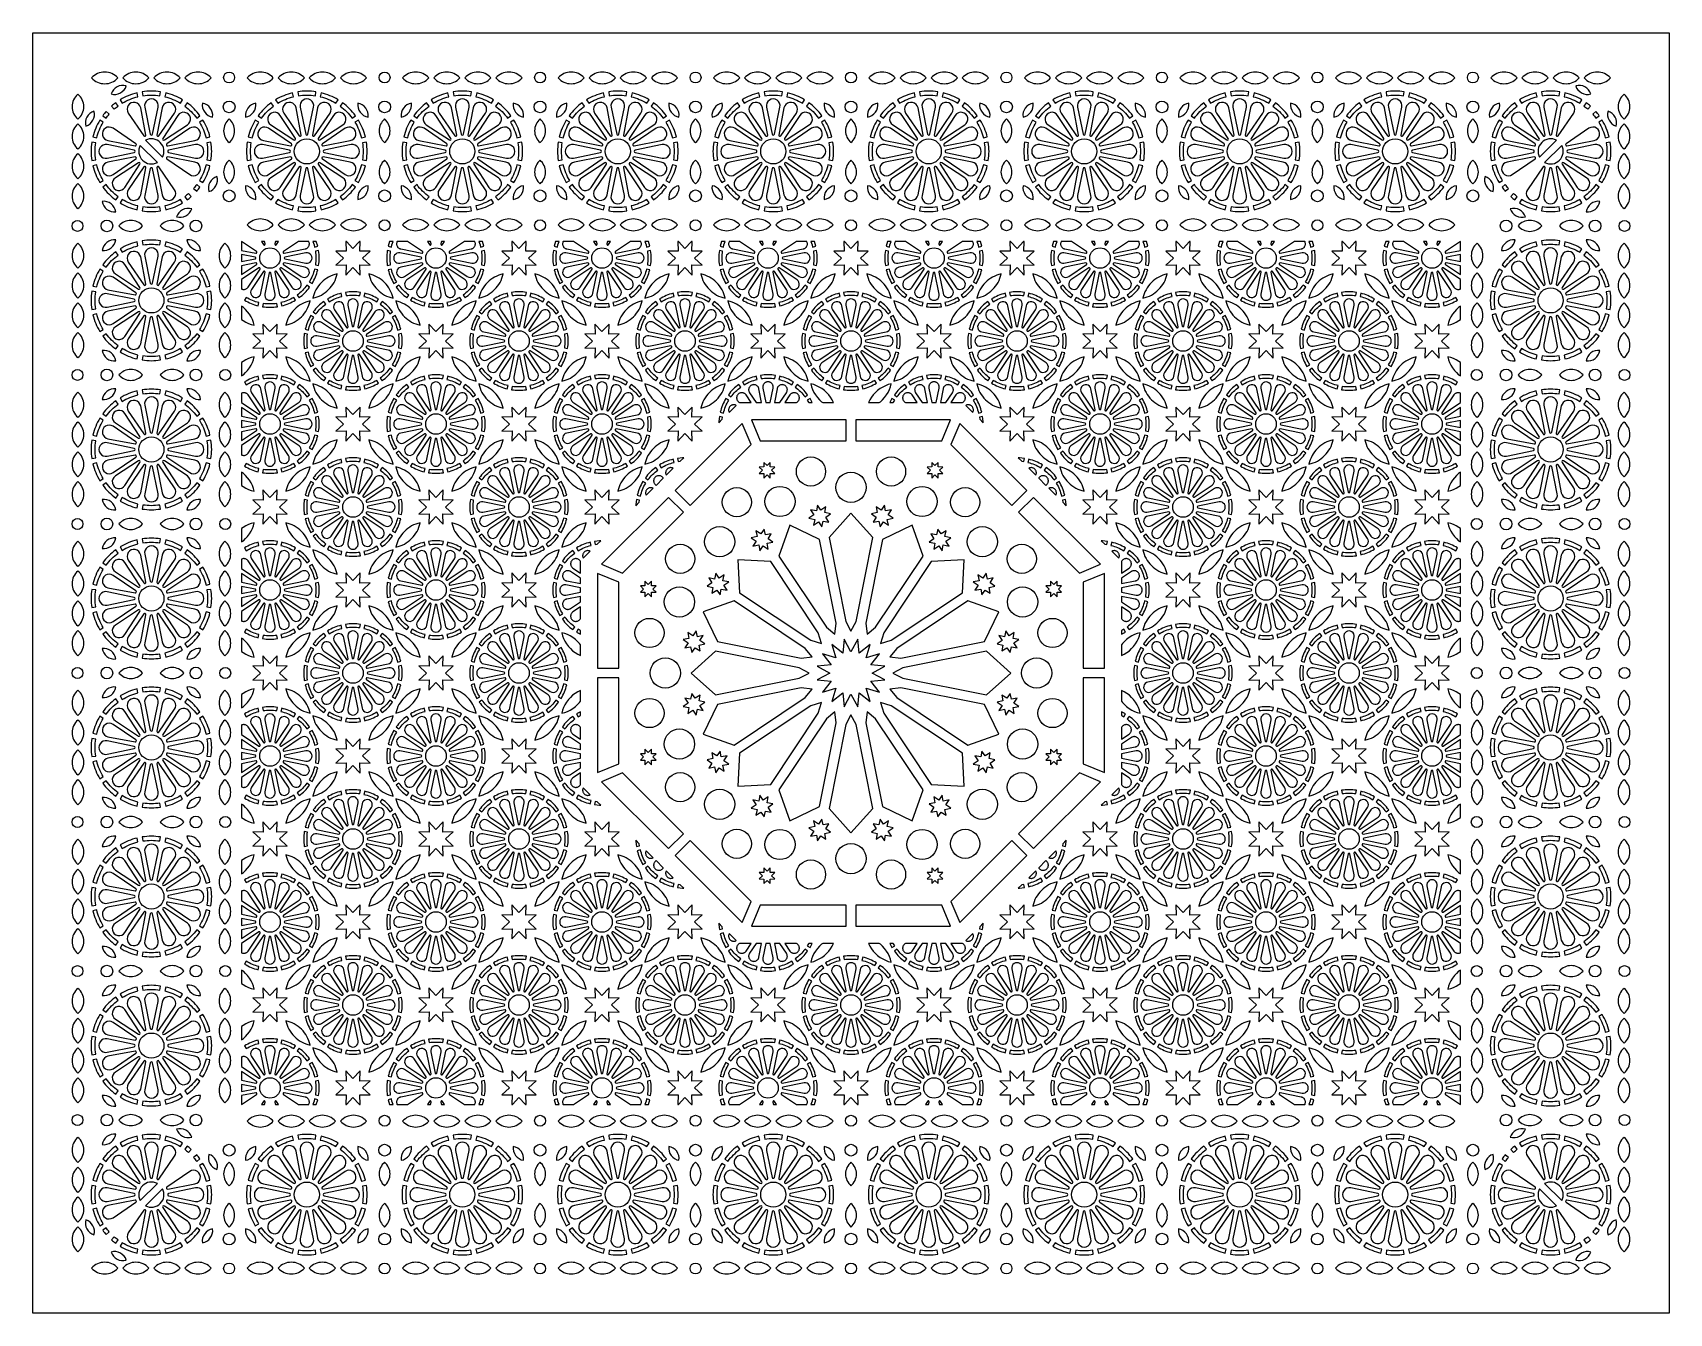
# Model space of a CAD drawing. Header units: millimetres. Extents: x 0 to 1380, y 140 to 1220.
import ezdxf

# ---------------------------------------------------------------- set-up
doc = ezdxf.new("R2010")
doc.units = ezdxf.units.MM
doc.layers.add('CUT', color=1, linetype='CONTINUOUS')

msp = doc.modelspace()

# ---------------------------------------------------------------- linework, layer by layer
at = {"layer": 'CUT'}
for points in [[(0, 1220), (1380.15, 1220), (1380.15, 139.85), (0, 139.85)], [(176.15, 1043.785), (176.15, 1036.443), (188.174, 1034.051), (188.252, 1034.04), (188.329, 1034.036), (188.406, 1034.041), (188.481, 1034.053), (188.556, 1034.073), (188.628, 1034.101), (188.697, 1034.135), (188.761, 1034.176), (188.821, 1034.224), (188.877, 1034.278), (188.926, 1034.337), (188.97, 1034.4), (189.006, 1034.468), (189.036, 1034.539), (189.058, 1034.613), (189.073, 1034.688), (189.079, 1034.766), (189.078, 1034.842), (189.069, 1034.919), (189.053, 1034.994), (189.028, 1035.066), (188.996, 1035.137), (188.958, 1035.204), (188.913, 1035.266), (188.861, 1035.324), (188.805, 1035.376), (188.742, 1035.423)], [(192.845, 1043.85), (194.577, 1041.258), (194.624, 1041.195), (194.676, 1041.139), (194.734, 1041.087), (194.796, 1041.042), (194.863, 1041.004), (194.934, 1040.972), (195.006, 1040.947), (195.081, 1040.931), (195.158, 1040.922), (195.234, 1040.921), (195.312, 1040.927), (195.387, 1040.942), (195.461, 1040.964), (195.532, 1040.994), (195.6, 1041.03), (195.663, 1041.074), (195.722, 1041.123), (195.776, 1041.179), (195.824, 1041.239), (195.865, 1041.303), (195.899, 1041.372), (195.927, 1041.444), (195.947, 1041.519), (195.959, 1041.594), (195.964, 1041.671), (195.96, 1041.748), (195.949, 1041.826), (195.546, 1043.85)], [(204.604, 1043.85), (204.201, 1041.826), (204.19, 1041.748), (204.186, 1041.671), (204.191, 1041.594), (204.203, 1041.519), (204.223, 1041.444), (204.251, 1041.372), (204.285, 1041.303), (204.326, 1041.239), (204.374, 1041.179), (204.428, 1041.123), (204.487, 1041.074), (204.55, 1041.03), (204.618, 1040.994), (204.689, 1040.964), (204.763, 1040.942), (204.838, 1040.927), (204.916, 1040.921), (204.992, 1040.922), (205.069, 1040.931), (205.144, 1040.947), (205.216, 1040.972), (205.287, 1041.004), (205.354, 1041.042), (205.416, 1041.087), (205.474, 1041.139), (205.526, 1041.195), (205.573, 1041.258), (207.305, 1043.85)], [(224.02, 1043.85), (211.408, 1035.423), (211.345, 1035.376), (211.289, 1035.324), (211.237, 1035.266), (211.192, 1035.204), (211.154, 1035.137), (211.122, 1035.066), (211.097, 1034.994), (211.081, 1034.919), (211.072, 1034.842), (211.071, 1034.766), (211.077, 1034.688), (211.092, 1034.613), (211.114, 1034.539), (211.144, 1034.468), (211.18, 1034.4), (211.224, 1034.337), (211.273, 1034.278), (211.329, 1034.224), (211.389, 1034.176), (211.453, 1034.135), (211.522, 1034.101), (211.594, 1034.073), (211.669, 1034.053), (211.744, 1034.041), (211.821, 1034.036), (211.898, 1034.04), (211.976, 1034.051), (229.775, 1037.591), (230.217, 1037.704), (230.643, 1037.86), (231.05, 1038.06), (231.435, 1038.301), (231.792, 1038.581), (232.118, 1038.896), (232.41, 1039.243), (232.665, 1039.619), (232.878, 1040.02), (233.05, 1040.44), (233.176, 1040.875), (233.257, 1041.322), (233.291, 1041.775), (233.278, 1042.228), (233.218, 1042.677), (233.111, 1043.119), (232.96, 1043.546), (232.815, 1043.85)], [(236.244, 1043.85), (237.245, 1041.037), (237.697, 1039.184), (240.374, 1039.837), (239.167, 1043.85)], [(264.136, 1043.85), (264.357, 1035.643), (255.708, 1035.876), (261.989, 1029.925), (255.708, 1023.974), (264.357, 1024.207), (264.124, 1015.558), (270.075, 1021.839), (276.026, 1015.558), (275.793, 1024.207), (284.442, 1023.974), (278.161, 1029.925), (284.442, 1035.876), (275.793, 1035.643), (276.014, 1043.85), (275.607, 1043.85), (270.075, 1038.011), (264.543, 1043.85)], [(300.983, 1043.85), (299.776, 1039.837), (302.453, 1039.184), (302.905, 1041.037), (303.906, 1043.85)], [(307.335, 1043.85), (307.19, 1043.546), (307.039, 1043.119), (306.932, 1042.677), (306.872, 1042.228), (306.859, 1041.775), (306.893, 1041.322), (306.974, 1040.875), (307.1, 1040.44), (307.272, 1040.02), (307.485, 1039.619), (307.74, 1039.243), (308.032, 1038.896), (308.358, 1038.581), (308.715, 1038.301), (309.1, 1038.06), (309.507, 1037.86), (309.933, 1037.704), (310.375, 1037.591), (328.174, 1034.051), (328.252, 1034.04), (328.329, 1034.036), (328.406, 1034.041), (328.481, 1034.053), (328.556, 1034.073), (328.628, 1034.101), (328.697, 1034.135), (328.761, 1034.176), (328.821, 1034.224), (328.877, 1034.278), (328.926, 1034.337), (328.97, 1034.4), (329.006, 1034.468), (329.036, 1034.539), (329.058, 1034.613), (329.073, 1034.688), (329.079, 1034.766), (329.078, 1034.842), (329.069, 1034.919), (329.053, 1034.994), (329.028, 1035.066), (328.996, 1035.137), (328.958, 1035.204), (328.913, 1035.266), (328.861, 1035.324), (328.805, 1035.376), (328.742, 1035.423), (316.13, 1043.85)], [(332.845, 1043.85), (334.577, 1041.258), (334.624, 1041.195), (334.676, 1041.139), (334.734, 1041.087), (334.796, 1041.042), (334.863, 1041.004), (334.934, 1040.972), (335.006, 1040.947), (335.081, 1040.931), (335.158, 1040.922), (335.234, 1040.921), (335.312, 1040.927), (335.387, 1040.942), (335.461, 1040.964), (335.532, 1040.994), (335.6, 1041.03), (335.663, 1041.074), (335.722, 1041.123), (335.776, 1041.179), (335.824, 1041.239), (335.865, 1041.303), (335.899, 1041.372), (335.927, 1041.444), (335.947, 1041.519), (335.959, 1041.594), (335.964, 1041.671), (335.96, 1041.748), (335.949, 1041.826), (335.546, 1043.85)], [(344.604, 1043.85), (344.201, 1041.826), (344.19, 1041.748), (344.186, 1041.671), (344.191, 1041.594), (344.203, 1041.519), (344.223, 1041.444), (344.251, 1041.372), (344.285, 1041.303), (344.326, 1041.239), (344.374, 1041.179), (344.428, 1041.123), (344.487, 1041.074), (344.55, 1041.03), (344.618, 1040.994), (344.689, 1040.964), (344.763, 1040.942), (344.838, 1040.927), (344.916, 1040.921), (344.992, 1040.922), (345.069, 1040.931), (345.144, 1040.947), (345.216, 1040.972), (345.287, 1041.004), (345.354, 1041.042), (345.416, 1041.087), (345.474, 1041.139), (345.526, 1041.195), (345.573, 1041.258), (347.305, 1043.85)], [(364.02, 1043.85), (351.408, 1035.423), (351.345, 1035.376), (351.289, 1035.324), (351.237, 1035.266), (351.192, 1035.204), (351.154, 1035.137), (351.122, 1035.066), (351.097, 1034.994), (351.081, 1034.919), (351.072, 1034.842), (351.071, 1034.766), (351.077, 1034.688), (351.092, 1034.613), (351.114, 1034.539), (351.144, 1034.468), (351.18, 1034.4), (351.224, 1034.337), (351.273, 1034.278), (351.329, 1034.224), (351.389, 1034.176), (351.453, 1034.135), (351.522, 1034.101), (351.594, 1034.073), (351.669, 1034.053), (351.744, 1034.041), (351.821, 1034.036), (351.898, 1034.04), (351.976, 1034.051), (369.775, 1037.591), (370.217, 1037.704), (370.643, 1037.86), (371.05, 1038.06), (371.435, 1038.301), (371.792, 1038.581), (372.118, 1038.896), (372.41, 1039.243), (372.665, 1039.619), (372.878, 1040.02), (373.05, 1040.44), (373.176, 1040.875), (373.257, 1041.322), (373.291, 1041.775), (373.278, 1042.228), (373.218, 1042.677), (373.111, 1043.119), (372.96, 1043.546), (372.815, 1043.85)], [(376.244, 1043.85), (377.245, 1041.037), (377.697, 1039.184), (380.374, 1039.837), (379.167, 1043.85)], [(404.136, 1043.85), (404.357, 1035.643), (395.708, 1035.876), (401.989, 1029.925), (395.708, 1023.974), (404.357, 1024.207), (404.124, 1015.558), (410.075, 1021.839), (416.026, 1015.558), (415.793, 1024.207), (424.442, 1023.974), (418.161, 1029.925), (424.442, 1035.876), (415.793, 1035.643), (416.014, 1043.85), (415.607, 1043.85), (410.075, 1038.011), (404.543, 1043.85)], [(440.983, 1043.85), (439.776, 1039.837), (442.453, 1039.184), (442.905, 1041.037), (443.906, 1043.85)], [(447.335, 1043.85), (447.19, 1043.546), (447.039, 1043.119), (446.932, 1042.677), (446.872, 1042.228), (446.859, 1041.775), (446.893, 1041.322), (446.974, 1040.875), (447.1, 1040.44), (447.272, 1040.02), (447.485, 1039.619), (447.74, 1039.243), (448.032, 1038.896), (448.358, 1038.581), (448.715, 1038.301), (449.1, 1038.06), (449.507, 1037.86), (449.933, 1037.704), (450.375, 1037.591), (468.174, 1034.051), (468.252, 1034.04), (468.329, 1034.036), (468.406, 1034.041), (468.481, 1034.053), (468.556, 1034.073), (468.628, 1034.101), (468.697, 1034.135), (468.761, 1034.176), (468.821, 1034.224), (468.877, 1034.278), (468.926, 1034.337), (468.97, 1034.4), (469.006, 1034.468), (469.036, 1034.539), (469.058, 1034.613), (469.073, 1034.688), (469.079, 1034.766), (469.078, 1034.842), (469.069, 1034.919), (469.053, 1034.994), (469.028, 1035.066), (468.996, 1035.137), (468.958, 1035.204), (468.913, 1035.266), (468.861, 1035.324), (468.805, 1035.376), (468.742, 1035.423), (456.13, 1043.85)], [(472.845, 1043.85), (474.577, 1041.258), (474.624, 1041.195), (474.676, 1041.139), (474.734, 1041.087), (474.796, 1041.042), (474.863, 1041.004), (474.934, 1040.972), (475.006, 1040.947), (475.081, 1040.931), (475.158, 1040.922), (475.234, 1040.921), (475.312, 1040.927), (475.387, 1040.942), (475.461, 1040.964), (475.532, 1040.994), (475.6, 1041.03), (475.663, 1041.074), (475.722, 1041.123), (475.776, 1041.179), (475.824, 1041.239), (475.865, 1041.303), (475.899, 1041.372), (475.927, 1041.444), (475.947, 1041.519), (475.959, 1041.594), (475.964, 1041.671), (475.96, 1041.748), (475.949, 1041.826), (475.546, 1043.85)], [(484.604, 1043.85), (484.201, 1041.826), (484.19, 1041.748), (484.186, 1041.671), (484.191, 1041.594), (484.203, 1041.519), (484.223, 1041.444), (484.251, 1041.372), (484.285, 1041.303), (484.326, 1041.239), (484.374, 1041.179), (484.428, 1041.123), (484.487, 1041.074), (484.55, 1041.03), (484.618, 1040.994), (484.689, 1040.964), (484.763, 1040.942), (484.838, 1040.927), (484.916, 1040.921), (484.992, 1040.922), (485.069, 1040.931), (485.144, 1040.947), (485.216, 1040.972), (485.287, 1041.004), (485.354, 1041.042), (485.416, 1041.087), (485.474, 1041.139), (485.526, 1041.195), (485.573, 1041.258), (487.305, 1043.85)], [(504.02, 1043.85), (491.408, 1035.423), (491.345, 1035.376), (491.289, 1035.324), (491.237, 1035.266), (491.192, 1035.204), (491.154, 1035.137), (491.122, 1035.066), (491.097, 1034.994), (491.081, 1034.919), (491.072, 1034.842), (491.071, 1034.766), (491.077, 1034.688), (491.092, 1034.613), (491.114, 1034.539), (491.144, 1034.468), (491.18, 1034.4), (491.224, 1034.337), (491.273, 1034.278), (491.329, 1034.224), (491.389, 1034.176), (491.453, 1034.135), (491.522, 1034.101), (491.594, 1034.073), (491.669, 1034.053), (491.744, 1034.041), (491.821, 1034.036), (491.898, 1034.04), (491.976, 1034.051), (509.775, 1037.591), (510.217, 1037.704), (510.643, 1037.86), (511.05, 1038.06), (511.435, 1038.301), (511.792, 1038.581), (512.118, 1038.896), (512.41, 1039.243), (512.665, 1039.619), (512.878, 1040.02), (513.05, 1040.44), (513.176, 1040.875), (513.257, 1041.322), (513.291, 1041.775), (513.278, 1042.228), (513.218, 1042.677), (513.111, 1043.119), (512.96, 1043.546), (512.815, 1043.85)], [(516.244, 1043.85), (517.245, 1041.037), (517.697, 1039.184), (520.374, 1039.837), (519.167, 1043.85)], [(544.136, 1043.85), (544.357, 1035.643), (535.708, 1035.876), (541.989, 1029.925), (535.708, 1023.974), (544.357, 1024.207), (544.124, 1015.558), (550.075, 1021.839), (556.026, 1015.558), (555.793, 1024.207), (564.442, 1023.974), (558.161, 1029.925), (564.442, 1035.876), (555.793, 1035.643), (556.014, 1043.85), (555.607, 1043.85), (550.075, 1038.011), (544.543, 1043.85)], [(580.983, 1043.85), (579.776, 1039.837), (582.453, 1039.184), (582.905, 1041.037), (583.906, 1043.85)], [(587.335, 1043.85), (587.19, 1043.546), (587.039, 1043.119), (586.932, 1042.677), (586.872, 1042.228), (586.859, 1041.775), (586.893, 1041.322), (586.974, 1040.875), (587.1, 1040.44), (587.272, 1040.02), (587.485, 1039.619), (587.74, 1039.243), (588.032, 1038.896), (588.358, 1038.581), (588.715, 1038.301), (589.1, 1038.06), (589.507, 1037.86), (589.933, 1037.704), (590.375, 1037.591), (608.174, 1034.051), (608.252, 1034.04), (608.329, 1034.036), (608.406, 1034.041), (608.481, 1034.053), (608.556, 1034.073), (608.628, 1034.101), (608.697, 1034.135), (608.761, 1034.176), (608.821, 1034.224), (608.877, 1034.278), (608.926, 1034.337), (608.97, 1034.4), (609.006, 1034.468), (609.036, 1034.539), (609.058, 1034.613), (609.073, 1034.688), (609.079, 1034.766), (609.078, 1034.842), (609.069, 1034.919), (609.053, 1034.994), (609.028, 1035.066), (608.996, 1035.137), (608.958, 1035.204), (608.913, 1035.266), (608.861, 1035.324), (608.805, 1035.376), (608.742, 1035.423), (596.13, 1043.85)], [(612.845, 1043.85), (614.577, 1041.258), (614.624, 1041.195), (614.676, 1041.139), (614.734, 1041.087), (614.796, 1041.042), (614.863, 1041.004), (614.934, 1040.972), (615.006, 1040.947), (615.081, 1040.931), (615.158, 1040.922), (615.234, 1040.921), (615.312, 1040.927), (615.387, 1040.942), (615.461, 1040.964), (615.532, 1040.994), (615.6, 1041.03), (615.663, 1041.074), (615.722, 1041.123), (615.776, 1041.179), (615.824, 1041.239), (615.865, 1041.303), (615.899, 1041.372), (615.927, 1041.444), (615.947, 1041.519), (615.959, 1041.594), (615.964, 1041.671), (615.96, 1041.748), (615.949, 1041.826), (615.546, 1043.85)], [(624.604, 1043.85), (624.201, 1041.826), (624.19, 1041.748), (624.186, 1041.671), (624.191, 1041.594), (624.203, 1041.519), (624.223, 1041.444), (624.251, 1041.372), (624.285, 1041.303), (624.326, 1041.239), (624.374, 1041.179), (624.428, 1041.123), (624.487, 1041.074), (624.55, 1041.03), (624.618, 1040.994), (624.689, 1040.964), (624.763, 1040.942), (624.838, 1040.927), (624.916, 1040.921), (624.992, 1040.922), (625.069, 1040.931), (625.144, 1040.947), (625.216, 1040.972), (625.287, 1041.004), (625.354, 1041.042), (625.416, 1041.087), (625.474, 1041.139), (625.526, 1041.195), (625.573, 1041.258), (627.305, 1043.85)], [(644.02, 1043.85), (631.408, 1035.423), (631.345, 1035.376), (631.289, 1035.324), (631.237, 1035.266), (631.192, 1035.204), (631.154, 1035.137), (631.122, 1035.066), (631.097, 1034.994), (631.081, 1034.919), (631.072, 1034.842), (631.071, 1034.766), (631.077, 1034.688), (631.092, 1034.613), (631.114, 1034.539), (631.144, 1034.468), (631.18, 1034.4), (631.224, 1034.337), (631.273, 1034.278), (631.329, 1034.224), (631.389, 1034.176), (631.453, 1034.135), (631.522, 1034.101), (631.594, 1034.073), (631.669, 1034.053), (631.744, 1034.041), (631.821, 1034.036), (631.898, 1034.04), (631.976, 1034.051), (649.775, 1037.591), (650.217, 1037.704), (650.643, 1037.86), (651.05, 1038.06), (651.435, 1038.301), (651.792, 1038.581), (652.118, 1038.896), (652.41, 1039.243), (652.665, 1039.619), (652.878, 1040.02), (653.05, 1040.44), (653.176, 1040.875), (653.257, 1041.322), (653.291, 1041.775), (653.278, 1042.228), (653.218, 1042.677), (653.111, 1043.119), (652.96, 1043.546), (652.815, 1043.85)], [(656.244, 1043.85), (657.245, 1041.037), (657.697, 1039.184), (660.374, 1039.837), (659.167, 1043.85)], [(695.607, 1043.85), (690.075, 1038.011), (684.543, 1043.85), (684.136, 1043.85), (684.357, 1035.643), (675.708, 1035.876), (681.989, 1029.925), (675.708, 1023.974), (684.357, 1024.207), (684.124, 1015.558), (690.075, 1021.839), (696.026, 1015.558), (695.793, 1024.207), (704.442, 1023.974), (698.161, 1029.925), (704.442, 1035.876), (695.793, 1035.643), (696.014, 1043.85)], [(720.983, 1043.85), (719.776, 1039.837), (722.453, 1039.184), (722.905, 1041.037), (723.906, 1043.85)], [(727.335, 1043.85), (727.19, 1043.546), (727.039, 1043.119), (726.932, 1042.677), (726.872, 1042.228), (726.859, 1041.775), (726.893, 1041.322), (726.974, 1040.875), (727.1, 1040.44), (727.272, 1040.02), (727.485, 1039.619), (727.74, 1039.243), (728.032, 1038.896), (728.358, 1038.581), (728.715, 1038.301), (729.1, 1038.06), (729.507, 1037.86), (729.933, 1037.704), (730.375, 1037.591), (748.174, 1034.051), (748.252, 1034.04), (748.329, 1034.036), (748.406, 1034.041), (748.481, 1034.053), (748.556, 1034.073), (748.628, 1034.101), (748.697, 1034.135), (748.761, 1034.176), (748.821, 1034.224), (748.877, 1034.278), (748.926, 1034.337), (748.97, 1034.4), (749.006, 1034.468), (749.036, 1034.539), (749.058, 1034.613), (749.073, 1034.688), (749.079, 1034.766), (749.078, 1034.842), (749.069, 1034.919), (749.053, 1034.994), (749.028, 1035.066), (748.996, 1035.137), (748.958, 1035.204), (748.913, 1035.266), (748.861, 1035.324), (748.805, 1035.376), (748.742, 1035.423), (736.13, 1043.85)], [(752.845, 1043.85), (754.577, 1041.258), (754.624, 1041.195), (754.676, 1041.139), (754.734, 1041.087), (754.796, 1041.042), (754.863, 1041.004), (754.934, 1040.972), (755.006, 1040.947), (755.081, 1040.931), (755.158, 1040.922), (755.234, 1040.921), (755.312, 1040.927), (755.387, 1040.942), (755.461, 1040.964), (755.532, 1040.994), (755.6, 1041.03), (755.663, 1041.074), (755.722, 1041.123), (755.776, 1041.179), (755.824, 1041.239), (755.865, 1041.303), (755.899, 1041.372), (755.927, 1041.444), (755.947, 1041.519), (755.959, 1041.594), (755.964, 1041.671), (755.96, 1041.748), (755.949, 1041.826), (755.546, 1043.85)], [(764.604, 1043.85), (764.201, 1041.826), (764.19, 1041.748), (764.186, 1041.671), (764.191, 1041.594), (764.203, 1041.519), (764.223, 1041.444), (764.251, 1041.372), (764.285, 1041.303), (764.326, 1041.239), (764.374, 1041.179), (764.428, 1041.123), (764.487, 1041.074), (764.55, 1041.03), (764.618, 1040.994), (764.689, 1040.964), (764.763, 1040.942), (764.838, 1040.927), (764.916, 1040.921), (764.992, 1040.922), (765.069, 1040.931), (765.144, 1040.947), (765.216, 1040.972), (765.287, 1041.004), (765.354, 1041.042), (765.416, 1041.087), (765.474, 1041.139), (765.526, 1041.195), (765.573, 1041.258), (767.305, 1043.85)], [(784.02, 1043.85), (771.408, 1035.423), (771.345, 1035.376), (771.289, 1035.324), (771.237, 1035.266), (771.192, 1035.204), (771.154, 1035.137), (771.122, 1035.066), (771.097, 1034.994), (771.081, 1034.919), (771.072, 1034.842), (771.071, 1034.766), (771.077, 1034.688), (771.092, 1034.613), (771.114, 1034.539), (771.144, 1034.468), (771.18, 1034.4), (771.224, 1034.337), (771.273, 1034.278), (771.329, 1034.224), (771.389, 1034.176), (771.453, 1034.135), (771.522, 1034.101), (771.594, 1034.073), (771.669, 1034.053), (771.744, 1034.041), (771.821, 1034.036), (771.898, 1034.04), (771.976, 1034.051), (789.775, 1037.591), (790.217, 1037.704), (790.643, 1037.86), (791.05, 1038.06), (791.435, 1038.301), (791.792, 1038.581), (792.118, 1038.896), (792.41, 1039.243), (792.665, 1039.619), (792.878, 1040.02), (793.05, 1040.44), (793.176, 1040.875), (793.257, 1041.322), (793.291, 1041.775), (793.278, 1042.228), (793.218, 1042.677), (793.111, 1043.119), (792.96, 1043.546), (792.815, 1043.85)], [(796.244, 1043.85), (797.245, 1041.037), (797.697, 1039.184), (800.374, 1039.837), (799.167, 1043.85)], [(835.607, 1043.85), (830.075, 1038.011), (824.543, 1043.85), (824.136, 1043.85), (824.357, 1035.643), (815.708, 1035.876), (821.989, 1029.925), (815.708, 1023.974), (824.357, 1024.207), (824.124, 1015.558), (830.075, 1021.839), (836.026, 1015.558), (835.793, 1024.207), (844.442, 1023.974), (838.161, 1029.925), (844.442, 1035.876), (835.793, 1035.643), (836.014, 1043.85)], [(860.983, 1043.85), (859.776, 1039.837), (862.453, 1039.184), (862.905, 1041.037), (863.906, 1043.85)], [(867.335, 1043.85), (867.19, 1043.546), (867.039, 1043.119), (866.932, 1042.677), (866.872, 1042.228), (866.859, 1041.775), (866.893, 1041.322), (866.974, 1040.875), (867.1, 1040.44), (867.272, 1040.02), (867.485, 1039.619), (867.74, 1039.243), (868.032, 1038.896), (868.358, 1038.581), (868.715, 1038.301), (869.1, 1038.06), (869.507, 1037.86), (869.933, 1037.704), (870.375, 1037.591), (888.174, 1034.051), (888.252, 1034.04), (888.329, 1034.036), (888.406, 1034.041), (888.481, 1034.053), (888.556, 1034.073), (888.628, 1034.101), (888.697, 1034.135), (888.761, 1034.176), (888.821, 1034.224), (888.877, 1034.278), (888.926, 1034.337), (888.97, 1034.4), (889.006, 1034.468), (889.036, 1034.539), (889.058, 1034.613), (889.073, 1034.688), (889.079, 1034.766), (889.078, 1034.842), (889.069, 1034.919), (889.053, 1034.994), (889.028, 1035.066), (888.996, 1035.137), (888.958, 1035.204), (888.913, 1035.266), (888.861, 1035.324), (888.805, 1035.376), (888.742, 1035.423), (876.13, 1043.85)], [(892.845, 1043.85), (894.577, 1041.258), (894.624, 1041.195), (894.676, 1041.139), (894.734, 1041.087), (894.796, 1041.042), (894.863, 1041.004), (894.934, 1040.972), (895.006, 1040.947), (895.081, 1040.931), (895.158, 1040.922), (895.234, 1040.921), (895.312, 1040.927), (895.387, 1040.942), (895.461, 1040.964), (895.532, 1040.994), (895.6, 1041.03), (895.663, 1041.074), (895.722, 1041.123), (895.776, 1041.179), (895.824, 1041.239), (895.865, 1041.303), (895.899, 1041.372), (895.927, 1041.444), (895.947, 1041.519), (895.959, 1041.594), (895.964, 1041.671), (895.96, 1041.748), (895.949, 1041.826), (895.546, 1043.85)], [(904.604, 1043.85), (904.201, 1041.826), (904.19, 1041.748), (904.186, 1041.671), (904.191, 1041.594), (904.203, 1041.519), (904.223, 1041.444), (904.251, 1041.372), (904.285, 1041.303), (904.326, 1041.239), (904.374, 1041.179), (904.428, 1041.123), (904.487, 1041.074), (904.55, 1041.03), (904.618, 1040.994), (904.689, 1040.964), (904.763, 1040.942), (904.838, 1040.927), (904.916, 1040.921), (904.992, 1040.922), (905.069, 1040.931), (905.144, 1040.947), (905.216, 1040.972), (905.287, 1041.004), (905.354, 1041.042), (905.416, 1041.087), (905.474, 1041.139), (905.526, 1041.195), (905.573, 1041.258), (907.305, 1043.85)], [(924.02, 1043.85), (911.408, 1035.423), (911.345, 1035.376), (911.289, 1035.324), (911.237, 1035.266), (911.192, 1035.204), (911.154, 1035.137), (911.122, 1035.066), (911.097, 1034.994), (911.081, 1034.919), (911.072, 1034.842), (911.071, 1034.766), (911.077, 1034.688), (911.092, 1034.613), (911.114, 1034.539), (911.144, 1034.468), (911.18, 1034.4), (911.224, 1034.337), (911.273, 1034.278), (911.329, 1034.224), (911.389, 1034.176), (911.453, 1034.135), (911.522, 1034.101), (911.594, 1034.073), (911.669, 1034.053), (911.744, 1034.041), (911.821, 1034.036), (911.898, 1034.04), (911.976, 1034.051), (929.775, 1037.591), (930.217, 1037.704), (930.643, 1037.86), (931.05, 1038.06), (931.435, 1038.301), (931.792, 1038.581), (932.118, 1038.896), (932.41, 1039.243), (932.665, 1039.619), (932.878, 1040.02), (933.05, 1040.44), (933.176, 1040.875), (933.257, 1041.322), (933.291, 1041.775), (933.278, 1042.228), (933.218, 1042.677), (933.111, 1043.119), (932.96, 1043.546), (932.815, 1043.85)], [(936.244, 1043.85), (937.245, 1041.037), (937.697, 1039.184), (940.374, 1039.837), (939.167, 1043.85)], [(975.607, 1043.85), (970.075, 1038.011), (964.543, 1043.85), (964.136, 1043.85), (964.357, 1035.643), (955.708, 1035.876), (961.989, 1029.925), (955.708, 1023.974), (964.357, 1024.207), (964.124, 1015.558), (970.075, 1021.839), (976.026, 1015.558), (975.793, 1024.207), (984.442, 1023.974), (978.161, 1029.925), (984.442, 1035.876), (975.793, 1035.643), (976.014, 1043.85)], [(1000.983, 1043.85), (999.776, 1039.837), (1002.453, 1039.184), (1002.905, 1041.037), (1003.906, 1043.85)], [(1007.335, 1043.85), (1007.19, 1043.546), (1007.039, 1043.119), (1006.932, 1042.677), (1006.872, 1042.228), (1006.859, 1041.775), (1006.893, 1041.322), (1006.974, 1040.875), (1007.1, 1040.44), (1007.272, 1040.02), (1007.485, 1039.619), (1007.74, 1039.243), (1008.032, 1038.896), (1008.358, 1038.581), (1008.715, 1038.301), (1009.1, 1038.06), (1009.507, 1037.86), (1009.933, 1037.704), (1010.375, 1037.591), (1028.174, 1034.051), (1028.252, 1034.04), (1028.329, 1034.036), (1028.406, 1034.041), (1028.481, 1034.053), (1028.556, 1034.073), (1028.628, 1034.101), (1028.697, 1034.135), (1028.761, 1034.176), (1028.821, 1034.224), (1028.877, 1034.278), (1028.926, 1034.337), (1028.97, 1034.4), (1029.006, 1034.468), (1029.036, 1034.539), (1029.058, 1034.613), (1029.073, 1034.688), (1029.079, 1034.766), (1029.078, 1034.842), (1029.069, 1034.919), (1029.053, 1034.994), (1029.028, 1035.066), (1028.996, 1035.137), (1028.958, 1035.204), (1028.913, 1035.266), (1028.861, 1035.324), (1028.805, 1035.376), (1028.742, 1035.423), (1016.13, 1043.85)], [(1032.845, 1043.85), (1034.577, 1041.258), (1034.624, 1041.195), (1034.676, 1041.139), (1034.734, 1041.087), (1034.796, 1041.042), (1034.863, 1041.004), (1034.934, 1040.972), (1035.006, 1040.947), (1035.081, 1040.931), (1035.158, 1040.922), (1035.234, 1040.921), (1035.312, 1040.927), (1035.387, 1040.942), (1035.461, 1040.964), (1035.532, 1040.994), (1035.6, 1041.03), (1035.663, 1041.074), (1035.722, 1041.123), (1035.776, 1041.179), (1035.824, 1041.239), (1035.865, 1041.303), (1035.899, 1041.372), (1035.927, 1041.444), (1035.947, 1041.519), (1035.959, 1041.594), (1035.964, 1041.671), (1035.96, 1041.748), (1035.949, 1041.826), (1035.546, 1043.85)], [(1044.604, 1043.85), (1044.201, 1041.826), (1044.19, 1041.748), (1044.186, 1041.671), (1044.191, 1041.594), (1044.203, 1041.519), (1044.223, 1041.444), (1044.251, 1041.372), (1044.285, 1041.303), (1044.326, 1041.239), (1044.374, 1041.179), (1044.428, 1041.123), (1044.487, 1041.074), (1044.55, 1041.03), (1044.618, 1040.994), (1044.689, 1040.964), (1044.763, 1040.942), (1044.838, 1040.927), (1044.916, 1040.921), (1044.992, 1040.922), (1045.069, 1040.931), (1045.144, 1040.947), (1045.216, 1040.972), (1045.287, 1041.004), (1045.354, 1041.042), (1045.416, 1041.087), (1045.474, 1041.139), (1045.526, 1041.195), (1045.573, 1041.258), (1047.305, 1043.85)], [(1064.02, 1043.85), (1051.408, 1035.423), (1051.345, 1035.376), (1051.289, 1035.324), (1051.237, 1035.266), (1051.192, 1035.204), (1051.154, 1035.137), (1051.122, 1035.066), (1051.097, 1034.994), (1051.081, 1034.919), (1051.072, 1034.842), (1051.071, 1034.766), (1051.077, 1034.688), (1051.092, 1034.613), (1051.114, 1034.539), (1051.144, 1034.468), (1051.18, 1034.4), (1051.224, 1034.337), (1051.273, 1034.278), (1051.329, 1034.224), (1051.389, 1034.176), (1051.453, 1034.135), (1051.522, 1034.101), (1051.594, 1034.073), (1051.669, 1034.053), (1051.744, 1034.041), (1051.821, 1034.036), (1051.898, 1034.04), (1051.976, 1034.051), (1069.775, 1037.591), (1070.217, 1037.704), (1070.643, 1037.86), (1071.05, 1038.06), (1071.435, 1038.301), (1071.792, 1038.581), (1072.118, 1038.896), (1072.41, 1039.243), (1072.665, 1039.619), (1072.878, 1040.02), (1073.05, 1040.44), (1073.176, 1040.875), (1073.257, 1041.322), (1073.291, 1041.775), (1073.278, 1042.228), (1073.218, 1042.677), (1073.111, 1043.119), (1072.96, 1043.546), (1072.815, 1043.85)], [(1076.244, 1043.85), (1077.245, 1041.037), (1077.697, 1039.184), (1080.374, 1039.837), (1079.167, 1043.85)], [(1115.607, 1043.85), (1110.075, 1038.011), (1104.543, 1043.85), (1104.136, 1043.85), (1104.357, 1035.643), (1095.708, 1035.876), (1101.989, 1029.925), (1095.708, 1023.974), (1104.357, 1024.207), (1104.124, 1015.558), (1110.075, 1021.839), (1116.026, 1015.558), (1115.793, 1024.207), (1124.442, 1023.974), (1118.161, 1029.925), (1124.442, 1035.876), (1115.793, 1035.643), (1116.014, 1043.85)], [(1140.983, 1043.85), (1139.776, 1039.837), (1142.453, 1039.184), (1142.905, 1041.037), (1143.906, 1043.85)], [(1147.335, 1043.85), (1147.19, 1043.546), (1147.039, 1043.119), (1146.932, 1042.677), (1146.872, 1042.228), (1146.859, 1041.775), (1146.893, 1041.322), (1146.974, 1040.875), (1147.1, 1040.44), (1147.272, 1040.02), (1147.485, 1039.619), (1147.74, 1039.243), (1148.032, 1038.896), (1148.358, 1038.581), (1148.715, 1038.301), (1149.1, 1038.06), (1149.507, 1037.86), (1149.933, 1037.704), (1150.375, 1037.591), (1168.174, 1034.051), (1168.252, 1034.04), (1168.329, 1034.036), (1168.406, 1034.041), (1168.481, 1034.053), (1168.556, 1034.073), (1168.628, 1034.101), (1168.697, 1034.135), (1168.761, 1034.176), (1168.821, 1034.224), (1168.877, 1034.278), (1168.926, 1034.337), (1168.97, 1034.4), (1169.006, 1034.468), (1169.036, 1034.539), (1169.058, 1034.613), (1169.073, 1034.688), (1169.079, 1034.766), (1169.078, 1034.842), (1169.069, 1034.919), (1169.053, 1034.994), (1169.028, 1035.066), (1168.996, 1035.137), (1168.958, 1035.204), (1168.913, 1035.266), (1168.861, 1035.324), (1168.805, 1035.376), (1168.742, 1035.423), (1156.13, 1043.85)], [(1172.845, 1043.85), (1174.577, 1041.258), (1174.624, 1041.195), (1174.676, 1041.139), (1174.734, 1041.087), (1174.796, 1041.042), (1174.863, 1041.004), (1174.934, 1040.972), (1175.006, 1040.947), (1175.081, 1040.931), (1175.158, 1040.922), (1175.234, 1040.921), (1175.312, 1040.927), (1175.387, 1040.942), (1175.461, 1040.964), (1175.532, 1040.994), (1175.6, 1041.03), (1175.663, 1041.074), (1175.722, 1041.123), (1175.776, 1041.179), (1175.824, 1041.239), (1175.865, 1041.303), (1175.899, 1041.372), (1175.927, 1041.444), (1175.947, 1041.519), (1175.959, 1041.594), (1175.964, 1041.671), (1175.96, 1041.748), (1175.949, 1041.826), (1175.546, 1043.85)], [(1184.604, 1043.85), (1184.201, 1041.826), (1184.19, 1041.748), (1184.186, 1041.671), (1184.191, 1041.594), (1184.203, 1041.519), (1184.223, 1041.444), (1184.251, 1041.372), (1184.285, 1041.303), (1184.326, 1041.239), (1184.374, 1041.179), (1184.428, 1041.123), (1184.487, 1041.074), (1184.55, 1041.03), (1184.618, 1040.994), (1184.689, 1040.964), (1184.763, 1040.942), (1184.838, 1040.927), (1184.916, 1040.921), (1184.992, 1040.922), (1185.069, 1040.931), (1185.144, 1040.947), (1185.216, 1040.972), (1185.287, 1041.004), (1185.354, 1041.042), (1185.416, 1041.087), (1185.474, 1041.139), (1185.526, 1041.195), (1185.573, 1041.258), (1187.305, 1043.85)], [(1191.408, 1035.423), (1191.345, 1035.376), (1191.289, 1035.324), (1191.237, 1035.266), (1191.192, 1035.204), (1191.154, 1035.137), (1191.122, 1035.066), (1191.097, 1034.994), (1191.081, 1034.919), (1191.072, 1034.842), (1191.071, 1034.766), (1191.077, 1034.688), (1191.092, 1034.613), (1191.114, 1034.539), (1191.144, 1034.468), (1191.18, 1034.4), (1191.224, 1034.337), (1191.273, 1034.278), (1191.329, 1034.224), (1191.389, 1034.176), (1191.453, 1034.135), (1191.522, 1034.101), (1191.594, 1034.073), (1191.669, 1034.053), (1191.744, 1034.041), (1191.821, 1034.036), (1191.898, 1034.04), (1191.976, 1034.051), (1204, 1036.443), (1204, 1043.785)], [(176.15, 1026.924), (187.5, 1029.182), (187.577, 1029.202), (187.65, 1029.228), (187.719, 1029.262), (187.784, 1029.302), (187.845, 1029.349), (187.901, 1029.402), (187.952, 1029.46), (187.995, 1029.523), (188.034, 1029.59), (188.064, 1029.661), (188.087, 1029.735), (188.103, 1029.809), (188.11, 1029.887), (188.11, 1029.963), (188.103, 1030.041), (188.087, 1030.115), (188.064, 1030.189), (188.034, 1030.26), (187.995, 1030.327), (187.952, 1030.39), (187.901, 1030.448), (187.845, 1030.501), (187.784, 1030.548), (187.719, 1030.588), (187.65, 1030.622), (187.577, 1030.648), (187.5, 1030.668), (176.15, 1032.926)], [(176.15, 1016.013), (188.742, 1024.427), (188.805, 1024.474), (188.861, 1024.526), (188.913, 1024.584), (188.958, 1024.646), (188.996, 1024.713), (189.028, 1024.784), (189.053, 1024.856), (189.069, 1024.931), (189.078, 1025.008), (189.079, 1025.084), (189.073, 1025.162), (189.058, 1025.237), (189.036, 1025.311), (189.006, 1025.382), (188.97, 1025.45), (188.926, 1025.513), (188.877, 1025.572), (188.821, 1025.626), (188.761, 1025.674), (188.697, 1025.715), (188.628, 1025.749), (188.556, 1025.777), (188.481, 1025.797), (188.406, 1025.809), (188.329, 1025.814), (188.252, 1025.81), (188.174, 1025.799), (176.15, 1023.407)], [(176.15, 1003.892), (176.416, 1003.772), (176.848, 1003.63), (177.291, 1003.534), (177.742, 1003.484), (178.195, 1003.482), (178.647, 1003.526), (179.092, 1003.617), (179.525, 1003.754), (179.941, 1003.935), (180.336, 1004.157), (180.705, 1004.421), (181.047, 1004.721), (181.353, 1005.054), (181.626, 1005.419), (191.708, 1020.508), (191.749, 1020.576), (191.781, 1020.646), (191.807, 1020.719), (191.824, 1020.793), (191.834, 1020.87), (191.837, 1020.948), (191.831, 1021.024), (191.818, 1021.099), (191.797, 1021.174), (191.769, 1021.245), (191.733, 1021.313), (191.69, 1021.378), (191.642, 1021.438), (191.588, 1021.492), (191.528, 1021.54), (191.463, 1021.583), (191.395, 1021.619), (191.324, 1021.647), (191.249, 1021.668), (191.174, 1021.681), (191.098, 1021.687), (191.02, 1021.684), (190.943, 1021.674), (190.869, 1021.657), (190.796, 1021.631), (190.726, 1021.599), (190.658, 1021.558), (176.15, 1011.864)], [(1204, 1011.864), (1189.492, 1021.558), (1189.424, 1021.599), (1189.354, 1021.631), (1189.281, 1021.657), (1189.207, 1021.674), (1189.13, 1021.684), (1189.052, 1021.687), (1188.976, 1021.681), (1188.901, 1021.668), (1188.826, 1021.647), (1188.755, 1021.619), (1188.687, 1021.583), (1188.622, 1021.54), (1188.562, 1021.492), (1188.508, 1021.438), (1188.46, 1021.378), (1188.417, 1021.313), (1188.381, 1021.245), (1188.353, 1021.174), (1188.332, 1021.099), (1188.319, 1021.024), (1188.313, 1020.948), (1188.316, 1020.87), (1188.326, 1020.793), (1188.343, 1020.719), (1188.369, 1020.646), (1188.401, 1020.576), (1188.442, 1020.508), (1198.524, 1005.419), (1198.797, 1005.054), (1199.103, 1004.721), (1199.445, 1004.421), (1199.814, 1004.157), (1200.209, 1003.935), (1200.625, 1003.754), (1201.058, 1003.617), (1201.503, 1003.526), (1201.955, 1003.482), (1202.408, 1003.484), (1202.859, 1003.534), (1203.302, 1003.63), (1203.734, 1003.772), (1204, 1003.892)], [(1204, 1023.407), (1191.976, 1025.799), (1191.898, 1025.81), (1191.821, 1025.814), (1191.744, 1025.809), (1191.669, 1025.797), (1191.594, 1025.777), (1191.522, 1025.749), (1191.453, 1025.715), (1191.389, 1025.674), (1191.329, 1025.626), (1191.273, 1025.572), (1191.224, 1025.513), (1191.18, 1025.45), (1191.144, 1025.382), (1191.114, 1025.311), (1191.092, 1025.237), (1191.077, 1025.162), (1191.071, 1025.084), (1191.072, 1025.008), (1191.081, 1024.931), (1191.097, 1024.856), (1191.122, 1024.784), (1191.154, 1024.713), (1191.192, 1024.646), (1191.237, 1024.584), (1191.289, 1024.526), (1191.345, 1024.474), (1191.408, 1024.427), (1204, 1016.013)], [(1204, 1032.926), (1192.65, 1030.668), (1192.573, 1030.648), (1192.5, 1030.622), (1192.431, 1030.588), (1192.366, 1030.548), (1192.305, 1030.501), (1192.249, 1030.448), (1192.198, 1030.39), (1192.155, 1030.327), (1192.116, 1030.26), (1192.086, 1030.189), (1192.063, 1030.115), (1192.047, 1030.041), (1192.04, 1029.963), (1192.04, 1029.887), (1192.047, 1029.809), (1192.063, 1029.735), (1192.086, 1029.661), (1192.116, 1029.59), (1192.155, 1029.523), (1192.198, 1029.46), (1192.249, 1029.402), (1192.305, 1029.349), (1192.366, 1029.302), (1192.431, 1029.262), (1192.5, 1029.228), (1192.573, 1029.202), (1192.65, 1029.182), (1204, 1026.924)], [(176.15, 978.141), (177.393, 977.216), (179.595, 975.888), (181.916, 974.78), (184.333, 973.903), (186.705, 973.295), (186.097, 975.667), (185.22, 978.084), (184.112, 980.405), (182.784, 982.607), (181.249, 984.67), (179.521, 986.576), (177.616, 988.303), (176.15, 989.394)], [(1204, 989.394), (1202.534, 988.303), (1200.629, 986.576), (1198.901, 984.67), (1197.366, 982.607), (1196.038, 980.405), (1194.93, 978.084), (1194.053, 975.667), (1193.445, 973.295), (1195.817, 973.903), (1198.234, 974.78), (1200.555, 975.888), (1202.757, 977.216), (1204, 978.141)], [(191.989, 959.925), (185.708, 953.974), (194.357, 954.207), (194.124, 945.558), (200.075, 951.839), (206.026, 945.558), (205.793, 954.207), (214.442, 953.974), (208.161, 959.925), (214.442, 965.876), (205.793, 965.643), (206.026, 974.292), (200.075, 968.011), (194.124, 974.292), (194.357, 965.643), (185.708, 965.876)], [(331.989, 959.925), (325.708, 953.974), (334.357, 954.207), (334.124, 945.558), (340.075, 951.839), (346.026, 945.558), (345.793, 954.207), (354.442, 953.974), (348.161, 959.925), (354.442, 965.876), (345.793, 965.643), (346.026, 974.292), (340.075, 968.011), (334.124, 974.292), (334.357, 965.643), (325.708, 965.876)], [(471.989, 959.925), (465.708, 953.974), (474.357, 954.207), (474.124, 945.558), (480.075, 951.839), (486.026, 945.558), (485.793, 954.207), (494.442, 953.974), (488.161, 959.925), (494.442, 965.876), (485.793, 965.643), (486.026, 974.292), (480.075, 968.011), (474.124, 974.292), (474.357, 965.643), (465.708, 965.876)], [(611.989, 959.925), (605.708, 953.974), (614.357, 954.207), (614.124, 945.558), (620.075, 951.839), (626.026, 945.558), (625.793, 954.207), (634.442, 953.974), (628.161, 959.925), (634.442, 965.876), (625.793, 965.643), (626.026, 974.292), (620.075, 968.011), (614.124, 974.292), (614.357, 965.643), (605.708, 965.876)], [(774.442, 965.876), (765.793, 965.643), (766.026, 974.292), (760.075, 968.011), (754.124, 974.292), (754.357, 965.643), (745.708, 965.876), (751.989, 959.925), (745.708, 953.974), (754.357, 954.207), (754.124, 945.558), (760.075, 951.839), (766.026, 945.558), (765.793, 954.207), (774.442, 953.974), (768.161, 959.925)], [(914.442, 965.876), (905.793, 965.643), (906.026, 974.292), (900.075, 968.011), (894.124, 974.292), (894.357, 965.643), (885.708, 965.876), (891.989, 959.925), (885.708, 953.974), (894.357, 954.207), (894.124, 945.558), (900.075, 951.839), (906.026, 945.558), (905.793, 954.207), (914.442, 953.974), (908.161, 959.925)], [(1054.442, 965.876), (1045.793, 965.643), (1046.026, 974.292), (1040.075, 968.011), (1034.124, 974.292), (1034.357, 965.643), (1025.708, 965.876), (1031.989, 959.925), (1025.708, 953.974), (1034.357, 954.207), (1034.124, 945.558), (1040.075, 951.839), (1046.026, 945.558), (1045.793, 954.207), (1054.442, 953.974), (1048.161, 959.925)], [(1194.442, 965.876), (1185.793, 965.643), (1186.026, 974.292), (1180.075, 968.011), (1174.124, 974.292), (1174.357, 965.643), (1165.708, 965.876), (1171.989, 959.925), (1165.708, 953.974), (1174.357, 954.207), (1174.124, 945.558), (1180.075, 951.839), (1186.026, 945.558), (1185.793, 954.207), (1194.442, 953.974), (1188.161, 959.925)], [(176.15, 930.456), (177.616, 931.547), (179.521, 933.274), (181.249, 935.18), (182.784, 937.243), (184.112, 939.445), (185.22, 941.766), (186.097, 944.183), (186.705, 946.555), (184.333, 945.947), (181.916, 945.07), (179.595, 943.962), (177.393, 942.634), (176.15, 941.709)], [(1204, 941.709), (1202.757, 942.634), (1200.555, 943.962), (1198.234, 945.07), (1195.817, 945.947), (1193.445, 946.555), (1194.053, 944.183), (1194.93, 941.766), (1196.038, 939.445), (1197.366, 937.243), (1198.901, 935.18), (1200.629, 933.274), (1202.534, 931.547), (1204, 930.456)], [(621.911, 908), (624.358, 920.299), (624.423, 920.749), (624.442, 921.203), (624.413, 921.655), (624.338, 922.103), (624.216, 922.54), (624.05, 922.962), (623.84, 923.365), (623.591, 923.743), (623.303, 924.094), (622.98, 924.413), (622.625, 924.697), (622.244, 924.943), (621.839, 925.147), (621.415, 925.309), (620.977, 925.426), (620.528, 925.495), (620.075, 925.519), (619.622, 925.495), (619.173, 925.426), (618.735, 925.309), (618.311, 925.147), (617.906, 924.943), (617.525, 924.697), (617.17, 924.413), (616.847, 924.094), (616.559, 923.743), (616.31, 923.365), (616.1, 922.962), (615.934, 922.54), (615.812, 922.103), (615.737, 921.655), (615.708, 921.203), (615.727, 920.749), (615.792, 920.299), (618.239, 908)], [(761.911, 908), (764.358, 920.299), (764.423, 920.749), (764.442, 921.203), (764.413, 921.655), (764.338, 922.103), (764.216, 922.54), (764.05, 922.962), (763.84, 923.365), (763.591, 923.743), (763.303, 924.094), (762.98, 924.413), (762.625, 924.697), (762.244, 924.943), (761.839, 925.147), (761.415, 925.309), (760.977, 925.426), (760.528, 925.495), (760.075, 925.519), (759.622, 925.495), (759.173, 925.426), (758.735, 925.309), (758.311, 925.147), (757.906, 924.943), (757.525, 924.697), (757.17, 924.413), (756.847, 924.094), (756.559, 923.743), (756.31, 923.365), (756.1, 922.962), (755.934, 922.54), (755.812, 922.103), (755.737, 921.655), (755.708, 921.203), (755.727, 920.749), (755.792, 920.299), (758.239, 908)], [(176.15, 907.986), (190.658, 898.292), (190.726, 898.251), (190.796, 898.219), (190.869, 898.193), (190.943, 898.176), (191.02, 898.166), (191.098, 898.163), (191.174, 898.169), (191.249, 898.182), (191.324, 898.203), (191.395, 898.231), (191.463, 898.267), (191.528, 898.31), (191.588, 898.358), (191.642, 898.412), (191.69, 898.472), (191.733, 898.537), (191.769, 898.605), (191.797, 898.676), (191.818, 898.751), (191.831, 898.826), (191.837, 898.902), (191.834, 898.98), (191.824, 899.057), (191.807, 899.131), (191.781, 899.204), (191.749, 899.274), (191.708, 899.342), (181.626, 914.431), (181.353, 914.796), (181.047, 915.129), (180.705, 915.429), (180.336, 915.693), (179.941, 915.915), (179.525, 916.096), (179.092, 916.233), (178.647, 916.324), (178.195, 916.368), (177.742, 916.366), (177.291, 916.316), (176.848, 916.22), (176.416, 916.078), (176.15, 915.958)], [(605.923, 908), (601.626, 914.431), (601.353, 914.796), (601.047, 915.129), (600.705, 915.429), (600.336, 915.693), (599.941, 915.915), (599.525, 916.096), (599.092, 916.233), (598.647, 916.324), (598.195, 916.368), (597.742, 916.366), (597.291, 916.316), (596.848, 916.22), (596.416, 916.078), (596.002, 915.892), (595.61, 915.665), (595.243, 915.398), (594.906, 915.094), (594.602, 914.757), (594.335, 914.39), (594.108, 913.998), (593.922, 913.584), (593.78, 913.152), (593.684, 912.709), (593.634, 912.258), (593.632, 911.805), (593.676, 911.353), (593.767, 910.908), (593.904, 910.475), (594.085, 910.059), (594.307, 909.664), (594.571, 909.295), (594.871, 908.953), (595.204, 908.647), (595.569, 908.374), (596.129, 908)], [(614.721, 908), (612.409, 919.625), (612.296, 920.067), (612.14, 920.493), (611.94, 920.9), (611.699, 921.285), (611.419, 921.642), (611.104, 921.968), (610.757, 922.26), (610.381, 922.515), (609.98, 922.728), (609.56, 922.9), (609.125, 923.026), (608.678, 923.107), (608.225, 923.141), (607.772, 923.128), (607.323, 923.068), (606.881, 922.961), (606.454, 922.81), (606.044, 922.615), (605.656, 922.378), (605.297, 922.103), (604.966, 921.791), (604.67, 921.447), (604.412, 921.074), (604.194, 920.676), (604.018, 920.258), (603.886, 919.824), (603.799, 919.379), (603.76, 918.926), (603.768, 918.473), (603.823, 918.022), (603.924, 917.581), (604.071, 917.151), (604.261, 916.739), (604.494, 916.347), (610.072, 908)], [(630.078, 908), (635.656, 916.347), (635.889, 916.739), (636.079, 917.151), (636.226, 917.581), (636.327, 918.022), (636.382, 918.473), (636.39, 918.926), (636.351, 919.379), (636.264, 919.824), (636.132, 920.258), (635.956, 920.676), (635.738, 921.074), (635.48, 921.447), (635.184, 921.791), (634.853, 922.103), (634.494, 922.378), (634.106, 922.615), (633.696, 922.81), (633.269, 922.961), (632.827, 923.068), (632.378, 923.128), (631.925, 923.141), (631.472, 923.107), (631.025, 923.026), (630.59, 922.9), (630.17, 922.728), (629.769, 922.515), (629.393, 922.26), (629.046, 921.968), (628.731, 921.642), (628.451, 921.285), (628.21, 920.9), (628.01, 920.493), (627.854, 920.067), (627.741, 919.625), (625.429, 908)], [(644.021, 908), (644.581, 908.374), (644.946, 908.647), (645.279, 908.953), (645.579, 909.295), (645.843, 909.664), (646.065, 910.059), (646.246, 910.475), (646.383, 910.908), (646.474, 911.353), (646.518, 911.805), (646.516, 912.258), (646.466, 912.709), (646.37, 913.152), (646.228, 913.584), (646.042, 913.998), (645.815, 914.39), (645.548, 914.757), (645.244, 915.094), (644.907, 915.398), (644.54, 915.665), (644.148, 915.892), (643.734, 916.078), (643.302, 916.22), (642.859, 916.316), (642.408, 916.366), (641.955, 916.368), (641.503, 916.324), (641.058, 916.233), (640.625, 916.096), (640.209, 915.915), (639.814, 915.693), (639.445, 915.429), (639.103, 915.129), (638.797, 914.796), (638.524, 914.431), (634.227, 908)], [(657.422, 908), (655.58, 911.412), (653.225, 909.981), (654.215, 908.351), (654.381, 908)], [(675.239, 908), (674.112, 910.406), (672.784, 912.607), (671.249, 914.67), (669.521, 916.576), (667.616, 918.303), (665.552, 919.839), (663.35, 921.167), (661.029, 922.275), (658.612, 923.152), (656.24, 923.76), (656.848, 921.388), (657.725, 918.971), (658.833, 916.65), (660.161, 914.448), (661.697, 912.384), (663.424, 910.479), (665.33, 908.751), (666.339, 908)], [(713.811, 908), (714.82, 908.751), (716.726, 910.479), (718.453, 912.384), (719.989, 914.448), (721.317, 916.65), (722.425, 918.971), (723.302, 921.388), (723.91, 923.76), (721.538, 923.152), (719.121, 922.275), (716.8, 921.167), (714.598, 919.839), (712.534, 918.303), (710.629, 916.576), (708.901, 914.67), (707.366, 912.607), (706.038, 910.406), (704.911, 908)], [(725.769, 908), (725.935, 908.351), (726.925, 909.981), (724.57, 911.412), (722.728, 908)], [(745.923, 908), (741.626, 914.431), (741.353, 914.796), (741.047, 915.129), (740.705, 915.429), (740.336, 915.693), (739.941, 915.915), (739.525, 916.096), (739.092, 916.233), (738.647, 916.324), (738.195, 916.368), (737.742, 916.366), (737.291, 916.316), (736.848, 916.22), (736.416, 916.078), (736.002, 915.892), (735.61, 915.665), (735.243, 915.398), (734.906, 915.094), (734.602, 914.757), (734.335, 914.39), (734.108, 913.998), (733.922, 913.584), (733.78, 913.152), (733.684, 912.709), (733.634, 912.258), (733.632, 911.805), (733.676, 911.353), (733.767, 910.908), (733.904, 910.475), (734.085, 910.059), (734.307, 909.664), (734.571, 909.295), (734.871, 908.953), (735.204, 908.647), (735.569, 908.374), (736.129, 908)], [(754.721, 908), (752.409, 919.625), (752.296, 920.067), (752.14, 920.493), (751.94, 920.9), (751.699, 921.285), (751.419, 921.642), (751.104, 921.968), (750.757, 922.26), (750.381, 922.515), (749.98, 922.728), (749.56, 922.9), (749.125, 923.026), (748.678, 923.107), (748.225, 923.141), (747.772, 923.128), (747.323, 923.068), (746.881, 922.961), (746.454, 922.81), (746.044, 922.615), (745.656, 922.378), (745.297, 922.103), (744.966, 921.791), (744.67, 921.447), (744.412, 921.074), (744.194, 920.676), (744.018, 920.258), (743.886, 919.824), (743.799, 919.379), (743.76, 918.926), (743.768, 918.473), (743.823, 918.022), (743.924, 917.581), (744.071, 917.151), (744.261, 916.739), (744.494, 916.347), (750.072, 908)], [(770.078, 908), (775.656, 916.347), (775.889, 916.739), (776.079, 917.151), (776.226, 917.581), (776.327, 918.022), (776.382, 918.473), (776.39, 918.926), (776.351, 919.379), (776.264, 919.824), (776.132, 920.258), (775.956, 920.676), (775.738, 921.074), (775.48, 921.447), (775.184, 921.791), (774.853, 922.103), (774.494, 922.378), (774.106, 922.615), (773.696, 922.81), (773.269, 922.961), (772.827, 923.068), (772.378, 923.128), (771.925, 923.141), (771.472, 923.107), (771.025, 923.026), (770.59, 922.9), (770.17, 922.728), (769.769, 922.515), (769.393, 922.26), (769.046, 921.968), (768.731, 921.642), (768.451, 921.285), (768.21, 920.9), (768.01, 920.493), (767.854, 920.067), (767.741, 919.625), (765.429, 908)], [(784.021, 908), (784.581, 908.374), (784.946, 908.647), (785.279, 908.953), (785.579, 909.295), (785.843, 909.664), (786.065, 910.059), (786.246, 910.475), (786.383, 910.908), (786.474, 911.353), (786.518, 911.805), (786.516, 912.258), (786.466, 912.709), (786.37, 913.152), (786.228, 913.584), (786.042, 913.998), (785.815, 914.39), (785.548, 914.757), (785.244, 915.094), (784.907, 915.398), (784.54, 915.665), (784.148, 915.892), (783.734, 916.078), (783.302, 916.22), (782.859, 916.316), (782.408, 916.366), (781.955, 916.368), (781.503, 916.324), (781.058, 916.233), (780.625, 916.096), (780.209, 915.915), (779.814, 915.693), (779.445, 915.429), (779.103, 915.129), (778.797, 914.796), (778.524, 914.431), (774.227, 908)], [(1204, 915.958), (1203.734, 916.078), (1203.302, 916.22), (1202.859, 916.316), (1202.408, 916.366), (1201.955, 916.368), (1201.503, 916.324), (1201.058, 916.233), (1200.625, 916.096), (1200.209, 915.915), (1199.814, 915.693), (1199.445, 915.429), (1199.103, 915.129), (1198.797, 914.796), (1198.524, 914.431), (1188.442, 899.342), (1188.401, 899.274), (1188.369, 899.204), (1188.343, 899.131), (1188.326, 899.057), (1188.316, 898.98), (1188.313, 898.902), (1188.319, 898.826), (1188.332, 898.751), (1188.353, 898.676), (1188.381, 898.605), (1188.417, 898.537), (1188.46, 898.472), (1188.508, 898.412), (1188.562, 898.358), (1188.622, 898.31), (1188.687, 898.267), (1188.755, 898.231), (1188.826, 898.203), (1188.901, 898.182), (1188.976, 898.169), (1189.052, 898.163), (1189.13, 898.166), (1189.207, 898.176), (1189.281, 898.193), (1189.354, 898.219), (1189.424, 898.251), (1189.492, 898.292), (1204, 907.986)], [(176.15, 896.443), (188.174, 894.051), (188.252, 894.04), (188.329, 894.036), (188.406, 894.041), (188.481, 894.053), (188.556, 894.073), (188.628, 894.101), (188.697, 894.135), (188.761, 894.176), (188.821, 894.224), (188.877, 894.278), (188.926, 894.337), (188.97, 894.4), (189.006, 894.468), (189.036, 894.539), (189.058, 894.613), (189.073, 894.688), (189.079, 894.766), (189.078, 894.842), (189.069, 894.919), (189.053, 894.994), (189.028, 895.066), (188.996, 895.137), (188.958, 895.204), (188.913, 895.266), (188.861, 895.324), (188.805, 895.376), (188.742, 895.423), (176.15, 903.837)], [(261.989, 889.925), (255.708, 883.974), (264.357, 884.207), (264.124, 875.558), (270.075, 881.839), (276.026, 875.558), (275.793, 884.207), (284.442, 883.974), (278.161, 889.925), (284.442, 895.876), (275.793, 895.643), (276.026, 904.292), (270.075, 898.011), (264.124, 904.292), (264.357, 895.643), (255.708, 895.876)], [(401.989, 889.925), (395.708, 883.974), (404.357, 884.207), (404.124, 875.558), (410.075, 881.839), (416.026, 875.558), (415.793, 884.207), (424.442, 883.974), (418.161, 889.925), (424.442, 895.876), (415.793, 895.643), (416.026, 904.292), (410.075, 898.011), (404.124, 904.292), (404.357, 895.643), (395.708, 895.876)], [(541.989, 889.925), (535.708, 883.974), (544.357, 884.207), (544.124, 875.558), (550.075, 881.839), (556.026, 875.558), (555.793, 884.207), (564.442, 883.974), (558.161, 889.925), (564.442, 895.876), (555.793, 895.643), (556.026, 904.292), (550.075, 898.011), (544.124, 904.292), (544.357, 895.643), (535.708, 895.876)], [(593.306, 905.702), (592.848, 905.93), (592.419, 906.076), (591.978, 906.177), (591.527, 906.232), (591.074, 906.24), (590.621, 906.201), (590.176, 906.114), (589.742, 905.982), (589.324, 905.806), (588.926, 905.588), (588.553, 905.33), (588.209, 905.034), (587.897, 904.703), (587.622, 904.344), (587.385, 903.956), (587.19, 903.546), (587.039, 903.119), (586.932, 902.677), (586.872, 902.228), (586.859, 901.775), (586.893, 901.322), (586.974, 900.875), (587.1, 900.44), (587.272, 900.02), (587.394, 899.791)], [(792.756, 899.791), (792.878, 900.02), (793.05, 900.44), (793.176, 900.875), (793.257, 901.322), (793.291, 901.775), (793.278, 902.228), (793.218, 902.677), (793.111, 903.119), (792.96, 903.546), (792.765, 903.956), (792.528, 904.344), (792.253, 904.703), (791.941, 905.034), (791.597, 905.33), (791.224, 905.588), (790.826, 905.806), (790.408, 905.982), (789.974, 906.114), (789.529, 906.201), (789.076, 906.24), (788.623, 906.232), (788.172, 906.177), (787.731, 906.076), (787.302, 905.93), (786.844, 905.702)], [(844.442, 895.876), (835.793, 895.643), (836.026, 904.292), (830.075, 898.011), (824.124, 904.292), (824.357, 895.643), (815.708, 895.876), (821.989, 889.925), (815.708, 883.974), (824.357, 884.207), (824.124, 875.558), (830.075, 881.839), (836.026, 875.558), (835.793, 884.207), (844.442, 883.974), (838.161, 889.925)], [(984.442, 895.876), (975.793, 895.643), (976.026, 904.292), (970.075, 898.011), (964.124, 904.292), (964.357, 895.643), (955.708, 895.876), (961.989, 889.925), (955.708, 883.974), (964.357, 884.207), (964.124, 875.558), (970.075, 881.839), (976.026, 875.558), (975.793, 884.207), (984.442, 883.974), (978.161, 889.925)], [(1124.442, 895.876), (1115.793, 895.643), (1116.026, 904.292), (1110.075, 898.011), (1104.124, 904.292), (1104.357, 895.643), (1095.708, 895.876), (1101.989, 889.925), (1095.708, 883.974), (1104.357, 884.207), (1104.124, 875.558), (1110.075, 881.839), (1116.026, 875.558), (1115.793, 884.207), (1124.442, 883.974), (1118.161, 889.925)], [(1204, 903.837), (1191.408, 895.423), (1191.345, 895.376), (1191.289, 895.324), (1191.237, 895.266), (1191.192, 895.204), (1191.154, 895.137), (1191.122, 895.066), (1191.097, 894.994), (1191.081, 894.919), (1191.072, 894.842), (1191.071, 894.766), (1191.077, 894.688), (1191.092, 894.613), (1191.114, 894.539), (1191.144, 894.468), (1191.18, 894.4), (1191.224, 894.337), (1191.273, 894.278), (1191.329, 894.224), (1191.389, 894.176), (1191.453, 894.135), (1191.522, 894.101), (1191.594, 894.073), (1191.669, 894.053), (1191.744, 894.041), (1191.821, 894.036), (1191.898, 894.04), (1191.976, 894.051), (1204, 896.443)], [(176.15, 886.924), (187.5, 889.182), (187.577, 889.202), (187.65, 889.228), (187.719, 889.262), (187.784, 889.302), (187.845, 889.349), (187.901, 889.402), (187.952, 889.46), (187.995, 889.523), (188.034, 889.59), (188.064, 889.661), (188.087, 889.735), (188.103, 889.809), (188.11, 889.887), (188.11, 889.963), (188.103, 890.041), (188.087, 890.115), (188.064, 890.189), (188.034, 890.26), (187.995, 890.327), (187.952, 890.39), (187.901, 890.448), (187.845, 890.501), (187.784, 890.548), (187.719, 890.588), (187.65, 890.622), (187.577, 890.648), (187.5, 890.668), (176.15, 892.926)], [(176.15, 876.013), (188.742, 884.427), (188.805, 884.474), (188.861, 884.526), (188.913, 884.584), (188.958, 884.646), (188.996, 884.713), (189.028, 884.784), (189.053, 884.856), (189.069, 884.931), (189.078, 885.008), (189.079, 885.084), (189.073, 885.162), (189.058, 885.237), (189.036, 885.311), (189.006, 885.382), (188.97, 885.45), (188.926, 885.513), (188.877, 885.572), (188.821, 885.626), (188.761, 885.674), (188.697, 885.715), (188.628, 885.749), (188.556, 885.777), (188.481, 885.797), (188.406, 885.809), (188.329, 885.814), (188.252, 885.81), (188.174, 885.799), (176.15, 883.407)], [(598.411, 890.443), (541.901, 833.933), (554.523, 821.311), (605.805, 872.593)], [(581.487, 893.911), (581.773, 895.768), (579.05, 896.189), (578.624, 892.045), (578.624, 891.022)], [(685.95, 893.6), (606.033, 893.6), (613.426, 875.75), (685.95, 875.75)], [(774.117, 893.6), (694.2, 893.6), (694.2, 875.75), (766.724, 875.75)], [(774.345, 872.593), (825.627, 821.311), (838.249, 833.933), (781.739, 890.443)], [(801.526, 891.022), (801.526, 892.045), (801.1, 896.189), (798.377, 895.768), (798.663, 893.911)], [(1204, 883.407), (1191.976, 885.799), (1191.898, 885.81), (1191.821, 885.814), (1191.744, 885.809), (1191.669, 885.797), (1191.594, 885.777), (1191.522, 885.749), (1191.453, 885.715), (1191.389, 885.674), (1191.329, 885.626), (1191.273, 885.572), (1191.224, 885.513), (1191.18, 885.45), (1191.144, 885.382), (1191.114, 885.311), (1191.092, 885.237), (1191.077, 885.162), (1191.071, 885.084), (1191.072, 885.008), (1191.081, 884.931), (1191.097, 884.856), (1191.122, 884.784), (1191.154, 884.713), (1191.192, 884.646), (1191.237, 884.584), (1191.289, 884.526), (1191.345, 884.474), (1191.408, 884.427), (1204, 876.013)], [(1204, 892.926), (1192.65, 890.668), (1192.573, 890.648), (1192.5, 890.622), (1192.431, 890.588), (1192.366, 890.548), (1192.305, 890.501), (1192.249, 890.448), (1192.198, 890.39), (1192.155, 890.327), (1192.116, 890.26), (1192.086, 890.189), (1192.063, 890.115), (1192.047, 890.041), (1192.04, 889.963), (1192.04, 889.887), (1192.047, 889.809), (1192.063, 889.735), (1192.086, 889.661), (1192.116, 889.59), (1192.155, 889.523), (1192.198, 889.46), (1192.249, 889.402), (1192.305, 889.349), (1192.366, 889.302), (1192.431, 889.262), (1192.5, 889.228), (1192.573, 889.202), (1192.65, 889.182), (1204, 886.924)], [(176.15, 863.892), (176.416, 863.772), (176.848, 863.63), (177.291, 863.534), (177.742, 863.484), (178.195, 863.482), (178.647, 863.526), (179.092, 863.617), (179.525, 863.754), (179.941, 863.935), (180.336, 864.157), (180.705, 864.421), (181.047, 864.721), (181.353, 865.054), (181.626, 865.419), (191.708, 880.508), (191.749, 880.576), (191.781, 880.646), (191.807, 880.719), (191.824, 880.793), (191.834, 880.87), (191.837, 880.948), (191.831, 881.024), (191.818, 881.099), (191.797, 881.174), (191.769, 881.245), (191.733, 881.313), (191.69, 881.378), (191.642, 881.438), (191.588, 881.492), (191.528, 881.54), (191.463, 881.583), (191.395, 881.619), (191.324, 881.647), (191.249, 881.668), (191.174, 881.681), (191.098, 881.687), (191.02, 881.684), (190.943, 881.674), (190.869, 881.657), (190.796, 881.631), (190.726, 881.599), (190.658, 881.558), (176.15, 871.864)], [(1204, 871.864), (1189.492, 881.558), (1189.424, 881.599), (1189.354, 881.631), (1189.281, 881.657), (1189.207, 881.674), (1189.13, 881.684), (1189.052, 881.687), (1188.976, 881.681), (1188.901, 881.668), (1188.826, 881.647), (1188.755, 881.619), (1188.687, 881.583), (1188.622, 881.54), (1188.562, 881.492), (1188.508, 881.438), (1188.46, 881.378), (1188.417, 881.313), (1188.381, 881.245), (1188.353, 881.174), (1188.332, 881.099), (1188.319, 881.024), (1188.313, 880.948), (1188.316, 880.87), (1188.326, 880.793), (1188.343, 880.719), (1188.369, 880.646), (1188.401, 880.576), (1188.442, 880.508), (1198.524, 865.419), (1198.797, 865.054), (1199.103, 864.721), (1199.445, 864.421), (1199.814, 864.157), (1200.209, 863.935), (1200.625, 863.754), (1201.058, 863.617), (1201.503, 863.526), (1201.955, 863.482), (1202.408, 863.484), (1202.859, 863.534), (1203.302, 863.63), (1203.734, 863.772), (1204, 863.892)], [(548.978, 861.376), (547.955, 861.376), (543.811, 860.95), (544.232, 858.227), (546.089, 858.513)], [(616.466, 853.715), (612.656, 853.671), (615.319, 850.945), (612.656, 848.22), (616.466, 848.175), (616.511, 844.365), (619.236, 847.028), (621.961, 844.365), (622.006, 848.175), (625.816, 848.22), (623.153, 850.945), (625.816, 853.671), (622.006, 853.715), (621.961, 857.525), (619.236, 854.862), (616.511, 857.525)], [(760.914, 854.862), (758.189, 857.525), (758.144, 853.715), (754.334, 853.671), (756.997, 850.945), (754.334, 848.22), (758.144, 848.175), (758.189, 844.365), (760.914, 847.028), (763.639, 844.365), (763.684, 848.175), (767.494, 848.22), (764.831, 850.945), (767.494, 853.671), (763.684, 853.715), (763.639, 857.525)], [(834.061, 858.513), (835.918, 858.227), (836.339, 860.95), (832.195, 861.376), (831.172, 861.376)], [(176.15, 838.141), (177.393, 837.216), (179.595, 835.888), (181.916, 834.78), (184.333, 833.903), (186.705, 833.295), (186.097, 835.667), (185.22, 838.084), (184.112, 840.405), (182.784, 842.607), (181.249, 844.67), (179.521, 846.576), (177.616, 848.303), (176.15, 849.394)], [(531.789, 844.186), (531.626, 844.431), (531.353, 844.796), (531.047, 845.129), (530.705, 845.429), (530.336, 845.693), (529.941, 845.915), (529.525, 846.096), (529.092, 846.233), (528.647, 846.324), (528.195, 846.368), (527.742, 846.366), (527.291, 846.316), (526.848, 846.22), (526.416, 846.078), (526.002, 845.892), (525.61, 845.665), (525.243, 845.398), (524.906, 845.094), (524.602, 844.757), (524.335, 844.39), (524.108, 843.998), (523.922, 843.584), (523.78, 843.152), (523.684, 842.709), (523.634, 842.258), (523.632, 841.805), (523.676, 841.353), (523.767, 840.908), (523.904, 840.475), (524.085, 840.059), (524.307, 839.664), (524.571, 839.295), (524.871, 838.953), (525.204, 838.647), (525.569, 838.374), (525.814, 838.211)], [(540.209, 852.606), (539.98, 852.728), (539.56, 852.9), (539.125, 853.026), (538.678, 853.107), (538.225, 853.141), (537.772, 853.128), (537.323, 853.068), (536.881, 852.961), (536.454, 852.81), (536.044, 852.615), (535.656, 852.378), (535.297, 852.103), (534.966, 851.791), (534.67, 851.447), (534.412, 851.074), (534.194, 850.676), (534.018, 850.258), (533.886, 849.824), (533.799, 849.379), (533.76, 848.926), (533.768, 848.473), (533.823, 848.022), (533.924, 847.581), (534.07, 847.152), (534.298, 846.694)], [(845.852, 846.694), (846.08, 847.152), (846.226, 847.581), (846.327, 848.022), (846.382, 848.473), (846.39, 848.926), (846.351, 849.379), (846.264, 849.824), (846.132, 850.258), (845.956, 850.676), (845.738, 851.074), (845.48, 851.447), (845.184, 851.791), (844.853, 852.103), (844.494, 852.378), (844.106, 852.615), (843.696, 852.81), (843.269, 852.961), (842.827, 853.068), (842.378, 853.128), (841.925, 853.141), (841.472, 853.107), (841.025, 853.026), (840.59, 852.9), (840.17, 852.728), (839.941, 852.606)], [(854.336, 838.211), (854.581, 838.374), (854.946, 838.647), (855.279, 838.953), (855.579, 839.295), (855.843, 839.664), (856.065, 840.059), (856.246, 840.475), (856.383, 840.908), (856.474, 841.353), (856.518, 841.805), (856.516, 842.258), (856.466, 842.709), (856.37, 843.152), (856.228, 843.584), (856.042, 843.998), (855.815, 844.39), (855.548, 844.757), (855.244, 845.094), (854.907, 845.398), (854.54, 845.665), (854.148, 845.892), (853.734, 846.078), (853.302, 846.22), (852.859, 846.316), (852.408, 846.366), (851.955, 846.368), (851.503, 846.324), (851.058, 846.233), (850.625, 846.096), (850.209, 845.915), (849.814, 845.693), (849.445, 845.429), (849.103, 845.129), (848.797, 844.796), (848.524, 844.431), (848.361, 844.186)], [(1204, 849.394), (1202.534, 848.303), (1200.629, 846.576), (1198.901, 844.67), (1197.366, 842.607), (1196.038, 840.405), (1194.93, 838.084), (1194.053, 835.667), (1193.445, 833.295), (1195.817, 833.903), (1198.234, 834.78), (1200.555, 835.888), (1202.757, 837.216), (1204, 838.141)], [(191.989, 819.925), (185.708, 813.974), (194.357, 814.207), (194.124, 805.558), (200.075, 811.839), (206.026, 805.558), (205.793, 814.207), (214.442, 813.974), (208.161, 819.925), (214.442, 825.876), (205.793, 825.643), (206.026, 834.292), (200.075, 828.011), (194.124, 834.292), (194.357, 825.643), (185.708, 825.876)], [(331.989, 819.925), (325.708, 813.974), (334.357, 814.207), (334.124, 805.558), (340.075, 811.839), (346.026, 805.558), (345.793, 814.207), (354.442, 813.974), (348.161, 819.925), (354.442, 825.876), (345.793, 825.643), (346.026, 834.292), (340.075, 828.011), (334.124, 834.292), (334.357, 825.643), (325.708, 825.876)], [(471.989, 819.925), (465.708, 813.974), (474.357, 814.207), (474.124, 805.558), (480.075, 811.839), (486.026, 805.558), (485.793, 814.207), (494.442, 813.974), (488.161, 819.925), (494.442, 825.876), (485.793, 825.643), (486.026, 834.292), (480.075, 828.011), (474.124, 834.292), (474.357, 825.643), (465.708, 825.876)], [(536.067, 828.099), (479.557, 771.589), (497.407, 764.195), (548.689, 815.477)], [(523.306, 835.702), (522.848, 835.93), (522.419, 836.076), (521.978, 836.177), (521.527, 836.232), (521.074, 836.24), (520.621, 836.201), (520.176, 836.114), (519.742, 835.982), (519.324, 835.806), (518.926, 835.588), (518.553, 835.33), (518.209, 835.034), (517.897, 834.703), (517.622, 834.344), (517.385, 833.956), (517.19, 833.546), (517.039, 833.119), (516.932, 832.677), (516.872, 832.228), (516.859, 831.775), (516.893, 831.322), (516.974, 830.875), (517.1, 830.44), (517.272, 830.02), (517.394, 829.791)], [(831.461, 815.477), (882.743, 764.195), (900.593, 771.589), (844.083, 828.099)], [(862.756, 829.791), (862.878, 830.02), (863.05, 830.44), (863.176, 830.875), (863.257, 831.322), (863.291, 831.775), (863.278, 832.228), (863.218, 832.677), (863.111, 833.119), (862.96, 833.546), (862.765, 833.956), (862.528, 834.344), (862.253, 834.703), (861.941, 835.034), (861.597, 835.33), (861.224, 835.588), (860.826, 835.806), (860.408, 835.982), (859.974, 836.114), (859.529, 836.201), (859.076, 836.24), (858.623, 836.232), (858.172, 836.177), (857.731, 836.076), (857.302, 835.93), (856.844, 835.702)], [(914.442, 825.876), (905.793, 825.643), (906.026, 834.292), (900.075, 828.011), (894.124, 834.292), (894.357, 825.643), (885.708, 825.876), (891.989, 819.925), (885.708, 813.974), (894.357, 814.207), (894.124, 805.558), (900.075, 811.839), (906.026, 805.558), (905.793, 814.207), (914.442, 813.974), (908.161, 819.925)], [(1054.442, 825.876), (1045.793, 825.643), (1046.026, 834.292), (1040.075, 828.011), (1034.124, 834.292), (1034.357, 825.643), (1025.708, 825.876), (1031.989, 819.925), (1025.708, 813.974), (1034.357, 814.207), (1034.124, 805.558), (1040.075, 811.839), (1046.026, 805.558), (1045.793, 814.207), (1054.442, 813.974), (1048.161, 819.925)], [(1194.442, 825.876), (1185.793, 825.643), (1186.026, 834.292), (1180.075, 828.011), (1174.124, 834.292), (1174.357, 825.643), (1165.708, 825.876), (1171.989, 819.925), (1165.708, 813.974), (1174.357, 814.207), (1174.124, 805.558), (1180.075, 811.839), (1186.026, 805.558), (1185.793, 814.207), (1194.442, 813.974), (1188.161, 819.925)], [(511.487, 823.911), (511.773, 825.768), (509.05, 826.189), (508.624, 822.045), (508.624, 821.022)], [(660.891, 816.591), (655.993, 817.506), (658.713, 813.331), (654.601, 810.513), (659.478, 809.484), (658.562, 804.586), (662.738, 807.306), (665.555, 803.194), (666.585, 808.071), (671.483, 807.156), (668.763, 811.331), (672.874, 814.149), (667.998, 815.178), (668.913, 820.076), (664.738, 817.356), (661.92, 821.468)], [(694.537, 723.498), (708.606, 794.232), (690.075, 814.813), (671.544, 794.232), (685.613, 723.498), (690.075, 715.247)], [(715.412, 817.356), (711.237, 820.076), (712.152, 815.178), (707.276, 814.149), (711.387, 811.331), (708.667, 807.156), (713.565, 808.071), (714.595, 803.194), (717.412, 807.306), (721.588, 804.586), (720.672, 809.484), (725.549, 810.513), (721.437, 813.331), (724.157, 817.506), (719.259, 816.591), (718.23, 821.468)], [(871.526, 821.022), (871.526, 822.045), (871.1, 826.189), (868.377, 825.768), (868.663, 823.911)], [(176.15, 790.456), (177.616, 791.547), (179.521, 793.274), (181.249, 795.18), (182.784, 797.243), (184.112, 799.445), (185.22, 801.766), (186.097, 804.183), (186.705, 806.555), (184.333, 805.947), (181.916, 805.07), (179.595, 803.962), (177.393, 802.634), (176.15, 801.709)], [(610.813, 795.02), (605.936, 793.991), (610.048, 791.173), (607.328, 786.998), (612.226, 787.913), (613.255, 783.037), (616.073, 787.148), (620.248, 784.428), (619.333, 789.327), (624.21, 790.356), (620.098, 793.173), (622.819, 797.349), (617.92, 796.434), (616.891, 801.31), (614.073, 797.198), (609.898, 799.919)], [(677.522, 721.887), (663.453, 792.622), (638.456, 804.545), (629.211, 778.439), (669.279, 718.473), (676.558, 712.559)], [(710.871, 718.473), (750.939, 778.439), (741.694, 804.545), (716.697, 792.622), (702.628, 721.887), (703.592, 712.559)], [(766.077, 797.198), (763.259, 801.31), (762.23, 796.434), (757.331, 797.349), (760.052, 793.173), (755.94, 790.356), (760.817, 789.327), (759.902, 784.428), (764.077, 787.148), (766.895, 783.037), (767.924, 787.913), (772.822, 786.998), (770.102, 791.173), (774.214, 793.991), (769.337, 795.02), (770.252, 799.919)], [(1204, 801.709), (1202.757, 802.634), (1200.555, 803.962), (1198.234, 805.07), (1195.817, 805.947), (1193.445, 806.555), (1194.053, 804.183), (1194.93, 801.766), (1196.038, 799.445), (1197.366, 797.243), (1198.901, 795.18), (1200.629, 793.274), (1202.534, 791.547), (1204, 790.456)], [(478.978, 791.376), (477.955, 791.376), (473.811, 790.95), (474.232, 788.227), (476.089, 788.513)], [(904.061, 788.513), (905.918, 788.227), (906.339, 790.95), (902.195, 791.376), (901.172, 791.376)], [(176.15, 767.986), (190.658, 758.292), (190.726, 758.251), (190.796, 758.219), (190.869, 758.193), (190.943, 758.176), (191.02, 758.166), (191.098, 758.163), (191.174, 758.169), (191.249, 758.182), (191.324, 758.203), (191.395, 758.231), (191.463, 758.267), (191.528, 758.31), (191.588, 758.358), (191.642, 758.412), (191.69, 758.472), (191.733, 758.537), (191.769, 758.605), (191.797, 758.676), (191.818, 758.751), (191.831, 758.826), (191.837, 758.902), (191.834, 758.98), (191.824, 759.057), (191.807, 759.131), (191.781, 759.204), (191.749, 759.274), (191.708, 759.342), (181.626, 774.431), (181.353, 774.796), (181.047, 775.129), (180.705, 775.429), (180.336, 775.693), (179.941, 775.915), (179.525, 776.096), (179.092, 776.233), (178.647, 776.324), (178.195, 776.368), (177.742, 776.366), (177.291, 776.316), (176.848, 776.22), (176.416, 776.078), (176.15, 775.958)], [(462, 773.871), (461.626, 774.431), (461.353, 774.796), (461.047, 775.129), (460.705, 775.429), (460.336, 775.693), (459.941, 775.915), (459.525, 776.096), (459.092, 776.233), (458.647, 776.324), (458.195, 776.368), (457.742, 776.366), (457.291, 776.316), (456.848, 776.22), (456.416, 776.078), (456.002, 775.892), (455.61, 775.665), (455.243, 775.398), (454.906, 775.094), (454.602, 774.757), (454.335, 774.39), (454.108, 773.998), (453.922, 773.584), (453.78, 773.152), (453.684, 772.709), (453.634, 772.258), (453.632, 771.805), (453.676, 771.353), (453.767, 770.908), (453.904, 770.475), (454.085, 770.059), (454.307, 769.664), (454.571, 769.295), (454.871, 768.953), (455.204, 768.647), (455.569, 768.374), (462, 764.077)], [(470.209, 782.606), (469.98, 782.728), (469.56, 782.9), (469.125, 783.026), (468.678, 783.107), (468.225, 783.141), (467.772, 783.128), (467.323, 783.068), (466.881, 782.961), (466.454, 782.81), (466.044, 782.615), (465.656, 782.378), (465.297, 782.103), (464.966, 781.791), (464.67, 781.447), (464.412, 781.074), (464.194, 780.676), (464.018, 780.258), (463.886, 779.824), (463.799, 779.379), (463.76, 778.926), (463.768, 778.473), (463.823, 778.022), (463.924, 777.581), (464.07, 777.152), (464.298, 776.694)], [(662.419, 713.89), (622.352, 773.856), (594.695, 775.305), (596.144, 747.648), (656.11, 707.581), (665.099, 704.901)], [(724.04, 707.581), (784.006, 747.648), (785.455, 775.305), (757.798, 773.856), (717.731, 713.89), (715.051, 704.901)], [(915.852, 776.694), (916.08, 777.152), (916.226, 777.581), (916.327, 778.022), (916.382, 778.473), (916.39, 778.926), (916.351, 779.379), (916.264, 779.824), (916.132, 780.258), (915.956, 780.676), (915.738, 781.074), (915.48, 781.447), (915.184, 781.791), (914.853, 782.103), (914.494, 782.378), (914.106, 782.615), (913.696, 782.81), (913.269, 782.961), (912.827, 783.068), (912.378, 783.128), (911.925, 783.141), (911.472, 783.107), (911.025, 783.026), (910.59, 782.9), (910.17, 782.728), (909.941, 782.606)], [(918.15, 764.077), (924.581, 768.374), (924.946, 768.647), (925.279, 768.953), (925.579, 769.295), (925.843, 769.664), (926.065, 770.059), (926.246, 770.475), (926.383, 770.908), (926.474, 771.353), (926.518, 771.805), (926.516, 772.258), (926.466, 772.709), (926.37, 773.152), (926.228, 773.584), (926.042, 773.998), (925.815, 774.39), (925.548, 774.757), (925.244, 775.094), (924.907, 775.398), (924.54, 775.665), (924.148, 775.892), (923.734, 776.078), (923.302, 776.22), (922.859, 776.316), (922.408, 776.366), (921.955, 776.368), (921.503, 776.324), (921.058, 776.233), (920.625, 776.096), (920.209, 775.915), (919.814, 775.693), (919.445, 775.429), (919.103, 775.129), (918.797, 774.796), (918.524, 774.431), (918.15, 773.871)], [(1204, 775.958), (1203.734, 776.078), (1203.302, 776.22), (1202.859, 776.316), (1202.408, 776.366), (1201.955, 776.368), (1201.503, 776.324), (1201.058, 776.233), (1200.625, 776.096), (1200.209, 775.915), (1199.814, 775.693), (1199.445, 775.429), (1199.103, 775.129), (1198.797, 774.796), (1198.524, 774.431), (1188.442, 759.342), (1188.401, 759.274), (1188.369, 759.204), (1188.343, 759.131), (1188.326, 759.057), (1188.316, 758.98), (1188.313, 758.902), (1188.319, 758.826), (1188.332, 758.751), (1188.353, 758.676), (1188.381, 758.605), (1188.417, 758.537), (1188.46, 758.472), (1188.508, 758.412), (1188.562, 758.358), (1188.622, 758.31), (1188.687, 758.267), (1188.755, 758.231), (1188.826, 758.203), (1188.901, 758.182), (1188.976, 758.169), (1189.052, 758.163), (1189.13, 758.166), (1189.207, 758.176), (1189.281, 758.193), (1189.354, 758.219), (1189.424, 758.251), (1189.492, 758.292), (1204, 767.986)], [(176.15, 756.443), (188.174, 754.051), (188.252, 754.04), (188.329, 754.036), (188.406, 754.041), (188.481, 754.053), (188.556, 754.073), (188.628, 754.101), (188.697, 754.135), (188.761, 754.176), (188.821, 754.224), (188.877, 754.278), (188.926, 754.337), (188.97, 754.4), (189.006, 754.468), (189.036, 754.539), (189.058, 754.613), (189.073, 754.688), (189.079, 754.766), (189.078, 754.842), (189.069, 754.919), (189.053, 754.994), (189.028, 755.066), (188.996, 755.137), (188.958, 755.204), (188.913, 755.266), (188.861, 755.324), (188.805, 755.376), (188.742, 755.423), (176.15, 763.837)], [(261.989, 749.925), (255.708, 743.974), (264.357, 744.207), (264.124, 735.558), (270.075, 741.839), (276.026, 735.558), (275.793, 744.207), (284.442, 743.974), (278.161, 749.925), (284.442, 755.876), (275.793, 755.643), (276.026, 764.292), (270.075, 758.011), (264.124, 764.292), (264.357, 755.643), (255.708, 755.876)], [(401.989, 749.925), (395.708, 743.974), (404.357, 744.207), (404.124, 735.558), (410.075, 741.839), (416.026, 735.558), (415.793, 744.207), (424.442, 743.974), (418.161, 749.925), (424.442, 755.876), (415.793, 755.643), (416.026, 764.292), (410.075, 758.011), (404.124, 764.292), (404.357, 755.643), (395.708, 755.876)], [(462, 759.928), (453.653, 765.506), (453.261, 765.739), (452.849, 765.929), (452.419, 766.076), (451.978, 766.177), (451.527, 766.232), (451.074, 766.24), (450.621, 766.201), (450.176, 766.114), (449.742, 765.982), (449.324, 765.806), (448.926, 765.588), (448.553, 765.33), (448.209, 765.034), (447.897, 764.703), (447.622, 764.344), (447.385, 763.956), (447.19, 763.546), (447.039, 763.119), (446.932, 762.677), (446.872, 762.228), (446.859, 761.775), (446.893, 761.322), (446.974, 760.875), (447.1, 760.44), (447.272, 760.02), (447.485, 759.619), (447.74, 759.243), (448.032, 758.896), (448.358, 758.581), (448.715, 758.301), (449.1, 758.06), (449.507, 757.86), (449.933, 757.704), (450.375, 757.591), (462, 755.279)], [(476.4, 763.967), (476.4, 684.05), (494.25, 684.05), (494.25, 756.574)], [(572.802, 755.927), (568.69, 753.109), (573.566, 752.08), (572.651, 747.181), (576.827, 749.902), (579.644, 745.79), (580.673, 750.667), (585.572, 749.752), (582.852, 753.927), (586.963, 756.745), (582.087, 757.774), (583.002, 762.672), (578.827, 759.952), (576.009, 764.064), (574.98, 759.187), (570.081, 760.102)], [(805.17, 759.187), (804.141, 764.064), (801.323, 759.952), (797.148, 762.672), (798.063, 757.774), (793.187, 756.745), (797.298, 753.927), (794.578, 749.752), (799.477, 750.667), (800.506, 745.79), (803.323, 749.902), (807.499, 747.181), (806.584, 752.08), (811.46, 753.109), (807.348, 755.927), (810.069, 760.102)], [(885.9, 756.574), (885.9, 684.05), (903.75, 684.05), (903.75, 763.967)], [(918.15, 755.279), (929.775, 757.591), (930.217, 757.704), (930.643, 757.86), (931.05, 758.06), (931.435, 758.301), (931.792, 758.581), (932.118, 758.896), (932.41, 759.243), (932.665, 759.619), (932.878, 760.02), (933.05, 760.44), (933.176, 760.875), (933.257, 761.322), (933.291, 761.775), (933.278, 762.228), (933.218, 762.677), (933.111, 763.119), (932.96, 763.546), (932.765, 763.956), (932.528, 764.344), (932.253, 764.703), (931.941, 765.034), (931.597, 765.33), (931.224, 765.588), (930.826, 765.806), (930.408, 765.982), (929.974, 766.114), (929.529, 766.201), (929.076, 766.24), (928.623, 766.232), (928.172, 766.177), (927.731, 766.076), (927.301, 765.929), (926.889, 765.739), (926.497, 765.506), (918.15, 759.928)], [(984.442, 755.876), (975.793, 755.643), (976.026, 764.292), (970.075, 758.011), (964.124, 764.292), (964.357, 755.643), (955.708, 755.876), (961.989, 749.925), (955.708, 743.974), (964.357, 744.207), (964.124, 735.558), (970.075, 741.839), (976.026, 735.558), (975.793, 744.207), (984.442, 743.974), (978.161, 749.925)], [(1124.442, 755.876), (1115.793, 755.643), (1116.026, 764.292), (1110.075, 758.011), (1104.124, 764.292), (1104.357, 755.643), (1095.708, 755.876), (1101.989, 749.925), (1095.708, 743.974), (1104.357, 744.207), (1104.124, 735.558), (1110.075, 741.839), (1116.026, 735.558), (1115.793, 744.207), (1124.442, 743.974), (1118.161, 749.925)], [(1204, 763.837), (1191.408, 755.423), (1191.345, 755.376), (1191.289, 755.324), (1191.237, 755.266), (1191.192, 755.204), (1191.154, 755.137), (1191.122, 755.066), (1191.097, 754.994), (1191.081, 754.919), (1191.072, 754.842), (1191.071, 754.766), (1191.077, 754.688), (1191.092, 754.613), (1191.114, 754.539), (1191.144, 754.468), (1191.18, 754.4), (1191.224, 754.337), (1191.273, 754.278), (1191.329, 754.224), (1191.389, 754.176), (1191.453, 754.135), (1191.522, 754.101), (1191.594, 754.073), (1191.669, 754.053), (1191.744, 754.041), (1191.821, 754.036), (1191.898, 754.04), (1191.976, 754.051), (1204, 756.443)], [(176.15, 746.924), (187.5, 749.182), (187.577, 749.202), (187.65, 749.228), (187.719, 749.262), (187.784, 749.302), (187.845, 749.349), (187.901, 749.402), (187.952, 749.46), (187.995, 749.523), (188.034, 749.59), (188.064, 749.661), (188.087, 749.735), (188.103, 749.809), (188.11, 749.887), (188.11, 749.963), (188.103, 750.041), (188.087, 750.115), (188.064, 750.189), (188.034, 750.26), (187.995, 750.327), (187.952, 750.39), (187.901, 750.448), (187.845, 750.501), (187.784, 750.548), (187.719, 750.588), (187.65, 750.622), (187.577, 750.648), (187.5, 750.668), (176.15, 752.926)], [(176.15, 736.013), (188.742, 744.427), (188.805, 744.474), (188.861, 744.526), (188.913, 744.584), (188.958, 744.646), (188.996, 744.713), (189.028, 744.784), (189.053, 744.856), (189.069, 744.931), (189.078, 745.008), (189.079, 745.084), (189.073, 745.162), (189.058, 745.237), (189.036, 745.311), (189.006, 745.382), (188.97, 745.45), (188.926, 745.513), (188.877, 745.572), (188.821, 745.626), (188.761, 745.674), (188.697, 745.715), (188.628, 745.749), (188.556, 745.777), (188.481, 745.797), (188.406, 745.809), (188.329, 745.814), (188.252, 745.81), (188.174, 745.799), (176.15, 743.407)], [(462, 751.761), (449.701, 754.208), (449.251, 754.273), (448.797, 754.292), (448.345, 754.263), (447.897, 754.188), (447.46, 754.066), (447.038, 753.9), (446.635, 753.69), (446.257, 753.441), (445.906, 753.153), (445.587, 752.83), (445.303, 752.475), (445.057, 752.094), (444.853, 751.689), (444.691, 751.265), (444.574, 750.827), (444.505, 750.378), (444.481, 749.925), (444.505, 749.472), (444.574, 749.023), (444.691, 748.585), (444.853, 748.161), (445.057, 747.756), (445.303, 747.375), (445.587, 747.02), (445.906, 746.697), (446.257, 746.409), (446.635, 746.16), (447.038, 745.95), (447.46, 745.784), (447.897, 745.662), (448.345, 745.587), (448.797, 745.558), (449.251, 745.577), (449.701, 745.642), (462, 748.089)], [(515.138, 750.764), (512.475, 748.039), (516.285, 747.994), (516.329, 744.184), (519.055, 746.847), (521.78, 744.184), (521.825, 747.994), (525.635, 748.039), (522.972, 750.764), (525.635, 753.489), (521.825, 753.534), (521.78, 757.344), (519.055, 754.681), (516.329, 757.344), (516.285, 753.534), (512.475, 753.489)], [(863.865, 753.534), (863.821, 757.344), (861.095, 754.681), (858.37, 757.344), (858.325, 753.534), (854.515, 753.489), (857.178, 750.764), (854.515, 748.039), (858.325, 747.994), (858.37, 744.184), (861.095, 746.847), (863.821, 744.184), (863.865, 747.994), (867.675, 748.039), (865.012, 750.764), (867.675, 753.489)], [(918.15, 748.089), (930.449, 745.642), (930.899, 745.577), (931.353, 745.558), (931.805, 745.587), (932.253, 745.662), (932.69, 745.784), (933.112, 745.95), (933.515, 746.16), (933.893, 746.409), (934.244, 746.697), (934.563, 747.02), (934.847, 747.375), (935.093, 747.756), (935.297, 748.161), (935.459, 748.585), (935.576, 749.023), (935.645, 749.472), (935.669, 749.925), (935.645, 750.378), (935.576, 750.827), (935.459, 751.265), (935.297, 751.689), (935.093, 752.094), (934.847, 752.475), (934.563, 752.83), (934.244, 753.153), (933.893, 753.441), (933.515, 753.69), (933.112, 753.9), (932.69, 754.066), (932.253, 754.188), (931.805, 754.263), (931.353, 754.292), (930.899, 754.273), (930.449, 754.208), (918.15, 751.761)], [(1204, 743.407), (1191.976, 745.799), (1191.898, 745.81), (1191.821, 745.814), (1191.744, 745.809), (1191.669, 745.797), (1191.594, 745.777), (1191.522, 745.749), (1191.453, 745.715), (1191.389, 745.674), (1191.329, 745.626), (1191.273, 745.572), (1191.224, 745.513), (1191.18, 745.45), (1191.144, 745.382), (1191.114, 745.311), (1191.092, 745.237), (1191.077, 745.162), (1191.071, 745.084), (1191.072, 745.008), (1191.081, 744.931), (1191.097, 744.856), (1191.122, 744.784), (1191.154, 744.713), (1191.192, 744.646), (1191.237, 744.584), (1191.289, 744.526), (1191.345, 744.474), (1191.408, 744.427), (1204, 736.013)], [(1204, 752.926), (1192.65, 750.668), (1192.573, 750.648), (1192.5, 750.622), (1192.431, 750.588), (1192.366, 750.548), (1192.305, 750.501), (1192.249, 750.448), (1192.198, 750.39), (1192.155, 750.327), (1192.116, 750.26), (1192.086, 750.189), (1192.063, 750.115), (1192.047, 750.041), (1192.04, 749.963), (1192.04, 749.887), (1192.047, 749.809), (1192.063, 749.735), (1192.086, 749.661), (1192.116, 749.59), (1192.155, 749.523), (1192.198, 749.46), (1192.249, 749.402), (1192.305, 749.349), (1192.366, 749.302), (1192.431, 749.262), (1192.5, 749.228), (1192.573, 749.202), (1192.65, 749.182), (1204, 746.924)], [(176.15, 723.892), (176.416, 723.772), (176.848, 723.63), (177.291, 723.534), (177.742, 723.484), (178.195, 723.482), (178.647, 723.526), (179.092, 723.617), (179.525, 723.754), (179.941, 723.935), (180.336, 724.157), (180.705, 724.421), (181.047, 724.721), (181.353, 725.054), (181.626, 725.419), (191.708, 740.508), (191.749, 740.576), (191.781, 740.646), (191.807, 740.719), (191.824, 740.793), (191.834, 740.87), (191.837, 740.948), (191.831, 741.024), (191.818, 741.099), (191.797, 741.174), (191.769, 741.245), (191.733, 741.313), (191.69, 741.378), (191.642, 741.438), (191.588, 741.492), (191.528, 741.54), (191.463, 741.583), (191.395, 741.619), (191.324, 741.647), (191.249, 741.668), (191.174, 741.681), (191.098, 741.687), (191.02, 741.684), (190.943, 741.674), (190.869, 741.657), (190.796, 741.631), (190.726, 741.599), (190.658, 741.558), (176.15, 731.864)], [(462, 744.571), (450.375, 742.259), (449.933, 742.146), (449.507, 741.99), (449.1, 741.79), (448.715, 741.549), (448.358, 741.269), (448.032, 740.954), (447.74, 740.607), (447.485, 740.231), (447.272, 739.83), (447.1, 739.41), (446.974, 738.975), (446.893, 738.528), (446.859, 738.075), (446.872, 737.622), (446.932, 737.173), (447.039, 736.731), (447.19, 736.304), (447.385, 735.894), (447.622, 735.506), (447.897, 735.147), (448.209, 734.816), (448.553, 734.52), (448.926, 734.262), (449.324, 734.044), (449.742, 733.868), (450.176, 733.736), (450.621, 733.649), (451.074, 733.61), (451.527, 733.618), (451.978, 733.673), (452.419, 733.774), (452.849, 733.921), (453.261, 734.111), (453.653, 734.344), (462, 739.922)], [(462, 735.773), (455.569, 731.476), (455.204, 731.203), (454.871, 730.897), (454.571, 730.555), (454.307, 730.186), (454.085, 729.791), (453.904, 729.375), (453.767, 728.942), (453.676, 728.497), (453.632, 728.045), (453.634, 727.592), (453.684, 727.141), (453.78, 726.698), (453.922, 726.266), (454.108, 725.852), (454.335, 725.46), (454.602, 725.093), (454.906, 724.756), (455.243, 724.452), (455.61, 724.185), (456.002, 723.958), (456.416, 723.772), (456.848, 723.63), (457.291, 723.534), (457.742, 723.484), (458.195, 723.482), (458.647, 723.526), (459.092, 723.617), (459.525, 723.754), (459.941, 723.935), (460.336, 724.157), (460.705, 724.421), (461.047, 724.721), (461.353, 725.054), (461.626, 725.419), (462, 725.979)], [(651.527, 700.721), (591.561, 740.789), (565.455, 731.544), (577.378, 706.547), (648.113, 692.478), (657.441, 693.442)], [(732.037, 692.478), (802.772, 706.547), (814.695, 731.544), (788.589, 740.789), (728.623, 700.721), (722.709, 693.442)], [(918.15, 739.922), (926.497, 734.344), (926.889, 734.111), (927.301, 733.921), (927.731, 733.774), (928.172, 733.673), (928.623, 733.618), (929.076, 733.61), (929.529, 733.649), (929.974, 733.736), (930.408, 733.868), (930.826, 734.044), (931.224, 734.262), (931.597, 734.52), (931.941, 734.816), (932.253, 735.147), (932.528, 735.506), (932.765, 735.894), (932.96, 736.304), (933.111, 736.731), (933.218, 737.173), (933.278, 737.622), (933.291, 738.075), (933.257, 738.528), (933.176, 738.975), (933.05, 739.41), (932.878, 739.83), (932.665, 740.231), (932.41, 740.607), (932.118, 740.954), (931.792, 741.269), (931.435, 741.549), (931.05, 741.79), (930.643, 741.99), (930.217, 742.146), (929.775, 742.259), (918.15, 744.571)], [(918.15, 725.979), (918.524, 725.419), (918.797, 725.054), (919.103, 724.721), (919.445, 724.421), (919.814, 724.157), (920.209, 723.935), (920.625, 723.754), (921.058, 723.617), (921.503, 723.526), (921.955, 723.482), (922.408, 723.484), (922.859, 723.534), (923.302, 723.63), (923.734, 723.772), (924.148, 723.958), (924.54, 724.185), (924.907, 724.452), (925.244, 724.756), (925.548, 725.093), (925.815, 725.46), (926.042, 725.852), (926.228, 726.266), (926.37, 726.698), (926.466, 727.141), (926.516, 727.592), (926.518, 728.045), (926.474, 728.497), (926.383, 728.942), (926.246, 729.375), (926.065, 729.791), (925.843, 730.186), (925.579, 730.555), (925.279, 730.897), (924.946, 731.203), (924.581, 731.476), (918.15, 735.773)], [(1204, 731.864), (1189.492, 741.558), (1189.424, 741.599), (1189.354, 741.631), (1189.281, 741.657), (1189.207, 741.674), (1189.13, 741.684), (1189.052, 741.687), (1188.976, 741.681), (1188.901, 741.668), (1188.826, 741.647), (1188.755, 741.619), (1188.687, 741.583), (1188.622, 741.54), (1188.562, 741.492), (1188.508, 741.438), (1188.46, 741.378), (1188.417, 741.313), (1188.381, 741.245), (1188.353, 741.174), (1188.332, 741.099), (1188.319, 741.024), (1188.313, 740.948), (1188.316, 740.87), (1188.326, 740.793), (1188.343, 740.719), (1188.369, 740.646), (1188.401, 740.576), (1188.442, 740.508), (1198.524, 725.419), (1198.797, 725.054), (1199.103, 724.721), (1199.445, 724.421), (1199.814, 724.157), (1200.209, 723.935), (1200.625, 723.754), (1201.058, 723.617), (1201.503, 723.526), (1201.955, 723.482), (1202.408, 723.484), (1202.859, 723.534), (1203.302, 723.63), (1203.734, 723.772), (1204, 723.892)], [(176.15, 698.141), (177.393, 697.216), (179.595, 695.888), (181.916, 694.78), (184.333, 693.903), (186.705, 693.295), (186.097, 695.667), (185.22, 698.084), (184.112, 700.405), (182.784, 702.607), (181.249, 704.67), (179.521, 706.576), (177.616, 708.303), (176.15, 709.394)], [(462, 703.661), (461.249, 704.67), (459.521, 706.576), (457.616, 708.303), (455.552, 709.839), (453.35, 711.167), (451.029, 712.275), (448.612, 713.152), (446.24, 713.76), (446.848, 711.388), (447.725, 708.971), (448.833, 706.65), (450.161, 704.448), (451.697, 702.384), (453.424, 700.479), (455.33, 698.751), (457.393, 697.216), (459.594, 695.888), (462, 694.761)], [(462, 715.619), (461.649, 715.785), (460.019, 716.775), (458.588, 714.42), (462, 712.578)], [(552.644, 705.262), (549.924, 701.087), (554.822, 702.002), (555.851, 697.126), (558.669, 701.237), (562.844, 698.517), (561.929, 703.415), (566.806, 704.445), (562.694, 707.262), (565.414, 711.438), (560.516, 710.522), (559.487, 715.399), (556.669, 711.287), (552.494, 714.007), (553.409, 709.109), (548.532, 708.08)], [(708.052, 679.925), (718.514, 685.581), (706.684, 686.805), (714.184, 696.034), (702.787, 692.637), (706.184, 704.034), (696.955, 696.534), (695.731, 708.364), (690.075, 697.902), (684.419, 708.364), (683.195, 696.534), (673.966, 704.034), (677.363, 692.637), (665.966, 696.034), (673.466, 686.805), (661.636, 685.581), (672.098, 679.925), (661.636, 674.269), (673.466, 673.045), (665.966, 663.816), (677.363, 667.213), (673.966, 655.816), (683.195, 663.316), (684.419, 651.486), (690.075, 661.948), (695.731, 651.486), (696.955, 663.316), (706.184, 655.816), (702.787, 667.213), (714.184, 663.816), (706.684, 673.045), (718.514, 674.269)], [(826.741, 709.109), (827.656, 714.007), (823.481, 711.287), (820.663, 715.399), (819.634, 710.522), (814.736, 711.438), (817.456, 707.262), (813.344, 704.445), (818.221, 703.415), (817.306, 698.517), (821.481, 701.237), (824.299, 697.126), (825.328, 702.002), (830.226, 701.087), (827.506, 705.262), (831.618, 708.08)], [(918.15, 712.578), (921.562, 714.42), (920.131, 716.775), (918.501, 715.785), (918.15, 715.619)], [(918.15, 694.761), (920.556, 695.888), (922.757, 697.216), (924.82, 698.751), (926.726, 700.479), (928.453, 702.384), (929.989, 704.448), (931.317, 706.65), (932.425, 708.971), (933.302, 711.388), (933.91, 713.76), (931.538, 713.152), (929.121, 712.275), (926.8, 711.167), (924.598, 709.839), (922.534, 708.303), (920.629, 706.576), (918.901, 704.67), (918.15, 703.661)], [(1204, 709.394), (1202.534, 708.303), (1200.629, 706.576), (1198.901, 704.67), (1197.366, 702.607), (1196.038, 700.405), (1194.93, 698.084), (1194.053, 695.667), (1193.445, 693.295), (1195.817, 693.903), (1198.234, 694.78), (1200.555, 695.888), (1202.757, 697.216), (1204, 698.141)], [(185.708, 673.974), (194.357, 674.207), (194.124, 665.558), (200.075, 671.839), (206.026, 665.558), (205.793, 674.207), (214.442, 673.974), (208.161, 679.925), (214.442, 685.876), (205.793, 685.643), (206.026, 694.292), (200.075, 688.011), (194.124, 694.292), (194.357, 685.643), (185.708, 685.876), (191.989, 679.925)], [(325.708, 673.974), (334.357, 674.207), (334.124, 665.558), (340.075, 671.839), (346.026, 665.558), (345.793, 674.207), (354.442, 673.974), (348.161, 679.925), (354.442, 685.876), (345.793, 685.643), (346.026, 694.292), (340.075, 688.011), (334.124, 694.292), (334.357, 685.643), (325.708, 685.876), (331.989, 679.925)], [(646.502, 684.387), (575.768, 698.456), (555.187, 679.925), (575.768, 661.394), (646.502, 675.463), (654.753, 679.925)], [(733.648, 675.463), (804.382, 661.394), (824.963, 679.925), (804.382, 698.456), (733.648, 684.387), (725.397, 679.925)], [(1048.161, 679.925), (1054.442, 685.876), (1045.793, 685.643), (1046.026, 694.292), (1040.075, 688.011), (1034.124, 694.292), (1034.357, 685.643), (1025.708, 685.876), (1031.989, 679.925), (1025.708, 673.974), (1034.357, 674.207), (1034.124, 665.558), (1040.075, 671.839), (1046.026, 665.558), (1045.793, 674.207), (1054.442, 673.974)], [(1188.161, 679.925), (1194.442, 685.876), (1185.793, 685.643), (1186.026, 694.292), (1180.075, 688.011), (1174.124, 694.292), (1174.357, 685.643), (1165.708, 685.876), (1171.989, 679.925), (1165.708, 673.974), (1174.357, 674.207), (1174.124, 665.558), (1180.075, 671.839), (1186.026, 665.558), (1185.793, 674.207), (1194.442, 673.974)], [(176.15, 650.456), (177.616, 651.547), (179.521, 653.274), (181.249, 655.18), (182.784, 657.243), (184.112, 659.445), (185.22, 661.766), (186.097, 664.183), (186.705, 666.555), (184.333, 665.947), (181.916, 665.07), (179.595, 663.962), (177.393, 662.634), (176.15, 661.709)], [(462, 665.089), (459.594, 663.962), (457.393, 662.634), (455.33, 661.099), (453.424, 659.371), (451.697, 657.466), (450.161, 655.402), (448.833, 653.2), (447.725, 650.879), (446.848, 648.462), (446.24, 646.09), (448.612, 646.698), (451.029, 647.575), (453.35, 648.683), (455.552, 650.011), (457.616, 651.547), (459.521, 653.274), (461.249, 655.18), (462, 656.189)], [(476.4, 675.8), (476.4, 595.883), (494.25, 603.276), (494.25, 675.8)], [(553.409, 650.741), (552.494, 645.843), (556.669, 648.563), (559.487, 644.451), (560.516, 649.328), (565.414, 648.412), (562.694, 652.588), (566.806, 655.405), (561.929, 656.435), (562.844, 661.333), (558.669, 658.613), (555.851, 662.724), (554.822, 657.848), (549.924, 658.763), (552.644, 654.588), (548.532, 651.77)], [(648.113, 667.372), (577.378, 653.303), (565.455, 628.306), (591.561, 619.061), (651.527, 659.129), (657.441, 666.408)], [(728.623, 659.129), (788.589, 619.061), (814.695, 628.306), (802.772, 653.303), (732.037, 667.372), (722.709, 666.408)], [(827.506, 654.588), (830.226, 658.763), (825.328, 657.848), (824.299, 662.724), (821.481, 658.613), (817.306, 661.333), (818.221, 656.435), (813.344, 655.405), (817.456, 652.588), (814.736, 648.412), (819.634, 649.328), (820.663, 644.451), (823.481, 648.563), (827.656, 645.843), (826.741, 650.741), (831.618, 651.77)], [(885.9, 675.8), (885.9, 603.276), (903.75, 595.883), (903.75, 675.8)], [(918.15, 656.189), (918.901, 655.18), (920.629, 653.274), (922.534, 651.547), (924.598, 650.011), (926.8, 648.683), (929.121, 647.575), (931.538, 646.698), (933.91, 646.09), (933.302, 648.462), (932.425, 650.879), (931.317, 653.2), (929.989, 655.402), (928.453, 657.466), (926.726, 659.371), (924.82, 661.099), (922.757, 662.634), (920.556, 663.962), (918.15, 665.089)], [(1204, 661.709), (1202.757, 662.634), (1200.555, 663.962), (1198.234, 665.07), (1195.817, 665.947), (1193.445, 666.555), (1194.053, 664.183), (1194.93, 661.766), (1196.038, 659.445), (1197.366, 657.243), (1198.901, 655.18), (1200.629, 653.274), (1202.534, 651.547), (1204, 650.456)], [(656.11, 652.269), (596.144, 612.202), (594.695, 584.545), (622.352, 585.994), (662.419, 645.96), (665.099, 654.949)], [(717.731, 645.96), (757.798, 585.994), (785.455, 584.545), (784.006, 612.202), (724.04, 652.269), (715.051, 654.949)], [(176.15, 627.986), (190.658, 618.292), (190.726, 618.251), (190.796, 618.219), (190.869, 618.193), (190.943, 618.176), (191.02, 618.166), (191.098, 618.163), (191.174, 618.169), (191.249, 618.182), (191.324, 618.203), (191.395, 618.231), (191.463, 618.267), (191.528, 618.31), (191.588, 618.358), (191.642, 618.412), (191.69, 618.472), (191.733, 618.537), (191.769, 618.605), (191.797, 618.676), (191.818, 618.751), (191.831, 618.826), (191.837, 618.902), (191.834, 618.98), (191.824, 619.057), (191.807, 619.131), (191.781, 619.204), (191.749, 619.274), (191.708, 619.342), (181.626, 634.431), (181.353, 634.796), (181.047, 635.129), (180.705, 635.429), (180.336, 635.693), (179.941, 635.915), (179.525, 636.096), (179.092, 636.233), (178.647, 636.324), (178.195, 636.368), (177.742, 636.366), (177.291, 636.316), (176.848, 636.22), (176.416, 636.078), (176.15, 635.958)], [(462, 633.871), (461.626, 634.431), (461.353, 634.796), (461.047, 635.129), (460.705, 635.429), (460.336, 635.693), (459.941, 635.915), (459.525, 636.096), (459.092, 636.233), (458.647, 636.324), (458.195, 636.368), (457.742, 636.366), (457.291, 636.316), (456.848, 636.22), (456.416, 636.078), (456.002, 635.892), (455.61, 635.665), (455.243, 635.398), (454.906, 635.094), (454.602, 634.757), (454.335, 634.39), (454.108, 633.998), (453.922, 633.584), (453.78, 633.152), (453.684, 632.709), (453.634, 632.258), (453.632, 631.805), (453.676, 631.353), (453.767, 630.908), (453.904, 630.475), (454.085, 630.059), (454.307, 629.664), (454.571, 629.295), (454.871, 628.953), (455.204, 628.647), (455.569, 628.374), (462, 624.077)], [(462, 647.272), (458.588, 645.43), (460.019, 643.075), (461.649, 644.065), (462, 644.231)], [(669.279, 641.377), (629.211, 581.411), (638.456, 555.305), (663.453, 567.228), (677.522, 637.963), (676.558, 647.291)], [(685.613, 636.352), (671.544, 565.618), (690.075, 545.037), (708.606, 565.618), (694.537, 636.352), (690.075, 644.603)], [(703.592, 647.291), (702.628, 637.963), (716.697, 567.228), (741.694, 555.305), (750.939, 581.411), (710.871, 641.377)], [(918.15, 644.231), (918.501, 644.065), (920.131, 643.075), (921.562, 645.43), (918.15, 647.272)], [(918.15, 624.077), (924.581, 628.374), (924.946, 628.647), (925.279, 628.953), (925.579, 629.295), (925.843, 629.664), (926.065, 630.059), (926.246, 630.475), (926.383, 630.908), (926.474, 631.353), (926.518, 631.805), (926.516, 632.258), (926.466, 632.709), (926.37, 633.152), (926.228, 633.584), (926.042, 633.998), (925.815, 634.39), (925.548, 634.757), (925.244, 635.094), (924.907, 635.398), (924.54, 635.665), (924.148, 635.892), (923.734, 636.078), (923.302, 636.22), (922.859, 636.316), (922.408, 636.366), (921.955, 636.368), (921.503, 636.324), (921.058, 636.233), (920.625, 636.096), (920.209, 635.915), (919.814, 635.693), (919.445, 635.429), (919.103, 635.129), (918.797, 634.796), (918.524, 634.431), (918.15, 633.871)], [(1204, 635.958), (1203.734, 636.078), (1203.302, 636.22), (1202.859, 636.316), (1202.408, 636.366), (1201.955, 636.368), (1201.503, 636.324), (1201.058, 636.233), (1200.625, 636.096), (1200.209, 635.915), (1199.814, 635.693), (1199.445, 635.429), (1199.103, 635.129), (1198.797, 634.796), (1198.524, 634.431), (1188.442, 619.342), (1188.401, 619.274), (1188.369, 619.204), (1188.343, 619.131), (1188.326, 619.057), (1188.316, 618.98), (1188.313, 618.902), (1188.319, 618.826), (1188.332, 618.751), (1188.353, 618.676), (1188.381, 618.605), (1188.417, 618.537), (1188.46, 618.472), (1188.508, 618.412), (1188.562, 618.358), (1188.622, 618.31), (1188.687, 618.267), (1188.755, 618.231), (1188.826, 618.203), (1188.901, 618.182), (1188.976, 618.169), (1189.052, 618.163), (1189.13, 618.166), (1189.207, 618.176), (1189.281, 618.193), (1189.354, 618.219), (1189.424, 618.251), (1189.492, 618.292), (1204, 627.986)], [(176.15, 616.443), (188.174, 614.051), (188.252, 614.04), (188.329, 614.036), (188.406, 614.041), (188.481, 614.053), (188.556, 614.073), (188.628, 614.101), (188.697, 614.135), (188.761, 614.176), (188.821, 614.224), (188.877, 614.278), (188.926, 614.337), (188.97, 614.4), (189.006, 614.468), (189.036, 614.539), (189.058, 614.613), (189.073, 614.688), (189.079, 614.766), (189.078, 614.842), (189.069, 614.919), (189.053, 614.994), (189.028, 615.066), (188.996, 615.137), (188.958, 615.204), (188.913, 615.266), (188.861, 615.324), (188.805, 615.376), (188.742, 615.423), (176.15, 623.837)], [(255.708, 603.974), (264.357, 604.207), (264.124, 595.558), (270.075, 601.839), (276.026, 595.558), (275.793, 604.207), (284.442, 603.974), (278.161, 609.925), (284.442, 615.876), (275.793, 615.643), (276.026, 624.292), (270.075, 618.011), (264.124, 624.292), (264.357, 615.643), (255.708, 615.876), (261.989, 609.925)], [(395.708, 603.974), (404.357, 604.207), (404.124, 595.558), (410.075, 601.839), (416.026, 595.558), (415.793, 604.207), (424.442, 603.974), (418.161, 609.925), (424.442, 615.876), (415.793, 615.643), (416.026, 624.292), (410.075, 618.011), (404.124, 624.292), (404.357, 615.643), (395.708, 615.876), (401.989, 609.925)], [(462, 619.928), (453.653, 625.506), (453.261, 625.739), (452.849, 625.929), (452.419, 626.076), (451.978, 626.177), (451.527, 626.232), (451.074, 626.24), (450.621, 626.201), (450.176, 626.114), (449.742, 625.982), (449.324, 625.806), (448.926, 625.588), (448.553, 625.33), (448.209, 625.034), (447.897, 624.703), (447.622, 624.344), (447.385, 623.956), (447.19, 623.546), (447.039, 623.119), (446.932, 622.677), (446.872, 622.228), (446.859, 621.775), (446.893, 621.322), (446.974, 620.875), (447.1, 620.44), (447.272, 620.02), (447.485, 619.619), (447.74, 619.243), (448.032, 618.896), (448.358, 618.581), (448.715, 618.301), (449.1, 618.06), (449.507, 617.86), (449.933, 617.704), (450.375, 617.591), (462, 615.279)], [(918.15, 615.279), (929.775, 617.591), (930.217, 617.704), (930.643, 617.86), (931.05, 618.06), (931.435, 618.301), (931.792, 618.581), (932.118, 618.896), (932.41, 619.243), (932.665, 619.619), (932.878, 620.02), (933.05, 620.44), (933.176, 620.875), (933.257, 621.322), (933.291, 621.775), (933.278, 622.228), (933.218, 622.677), (933.111, 623.119), (932.96, 623.546), (932.765, 623.956), (932.528, 624.344), (932.253, 624.703), (931.941, 625.034), (931.597, 625.33), (931.224, 625.588), (930.826, 625.806), (930.408, 625.982), (929.974, 626.114), (929.529, 626.201), (929.076, 626.24), (928.623, 626.232), (928.172, 626.177), (927.731, 626.076), (927.301, 625.929), (926.889, 625.739), (926.497, 625.506), (918.15, 619.928)], [(978.161, 609.925), (984.442, 615.876), (975.793, 615.643), (976.026, 624.292), (970.075, 618.011), (964.124, 624.292), (964.357, 615.643), (955.708, 615.876), (961.989, 609.925), (955.708, 603.974), (964.357, 604.207), (964.124, 595.558), (970.075, 601.839), (976.026, 595.558), (975.793, 604.207), (984.442, 603.974)], [(1118.161, 609.925), (1124.442, 615.876), (1115.793, 615.643), (1116.026, 624.292), (1110.075, 618.011), (1104.124, 624.292), (1104.357, 615.643), (1095.708, 615.876), (1101.989, 609.925), (1095.708, 603.974), (1104.357, 604.207), (1104.124, 595.558), (1110.075, 601.839), (1116.026, 595.558), (1115.793, 604.207), (1124.442, 603.974)], [(1204, 623.837), (1191.408, 615.423), (1191.345, 615.376), (1191.289, 615.324), (1191.237, 615.266), (1191.192, 615.204), (1191.154, 615.137), (1191.122, 615.066), (1191.097, 614.994), (1191.081, 614.919), (1191.072, 614.842), (1191.071, 614.766), (1191.077, 614.688), (1191.092, 614.613), (1191.114, 614.539), (1191.144, 614.468), (1191.18, 614.4), (1191.224, 614.337), (1191.273, 614.278), (1191.329, 614.224), (1191.389, 614.176), (1191.453, 614.135), (1191.522, 614.101), (1191.594, 614.073), (1191.669, 614.053), (1191.744, 614.041), (1191.821, 614.036), (1191.898, 614.04), (1191.976, 614.051), (1204, 616.443)], [(176.15, 606.924), (187.5, 609.182), (187.577, 609.202), (187.65, 609.228), (187.719, 609.262), (187.784, 609.302), (187.845, 609.349), (187.901, 609.402), (187.952, 609.46), (187.995, 609.523), (188.034, 609.59), (188.064, 609.661), (188.087, 609.735), (188.103, 609.809), (188.11, 609.887), (188.11, 609.963), (188.103, 610.041), (188.087, 610.115), (188.064, 610.189), (188.034, 610.26), (187.995, 610.327), (187.952, 610.39), (187.901, 610.448), (187.845, 610.501), (187.784, 610.548), (187.719, 610.588), (187.65, 610.622), (187.577, 610.648), (187.5, 610.668), (176.15, 612.926)], [(462, 611.761), (449.701, 614.208), (449.251, 614.273), (448.797, 614.292), (448.345, 614.263), (447.897, 614.188), (447.46, 614.066), (447.038, 613.9), (446.635, 613.69), (446.257, 613.441), (445.906, 613.153), (445.587, 612.83), (445.303, 612.475), (445.057, 612.094), (444.853, 611.689), (444.691, 611.265), (444.574, 610.827), (444.505, 610.378), (444.481, 609.925), (444.505, 609.472), (444.574, 609.023), (444.691, 608.585), (444.853, 608.161), (445.057, 607.756), (445.303, 607.375), (445.587, 607.02), (445.906, 606.697), (446.257, 606.409), (446.635, 606.16), (447.038, 605.95), (447.46, 605.784), (447.897, 605.662), (448.345, 605.587), (448.797, 605.558), (449.251, 605.577), (449.701, 605.642), (462, 608.089)], [(516.285, 606.316), (516.329, 602.506), (519.055, 605.169), (521.78, 602.506), (521.825, 606.316), (525.635, 606.361), (522.972, 609.086), (525.635, 611.811), (521.825, 611.856), (521.78, 615.666), (519.055, 613.003), (516.329, 615.666), (516.285, 611.856), (512.475, 611.811), (515.138, 609.086), (512.475, 606.361)], [(574.98, 600.663), (576.009, 595.786), (578.827, 599.898), (583.002, 597.178), (582.087, 602.076), (586.963, 603.105), (582.852, 605.923), (585.572, 610.098), (580.673, 609.183), (579.644, 614.06), (576.827, 609.948), (572.651, 612.669), (573.566, 607.77), (568.69, 606.741), (572.802, 603.923), (570.081, 599.748)], [(807.348, 603.923), (811.46, 606.741), (806.584, 607.77), (807.499, 612.669), (803.323, 609.948), (800.506, 614.06), (799.477, 609.183), (794.578, 610.098), (797.298, 605.923), (793.187, 603.105), (798.063, 602.076), (797.148, 597.178), (801.323, 599.898), (804.141, 595.786), (805.17, 600.663), (810.069, 599.748)], [(865.012, 609.086), (867.675, 611.811), (863.865, 611.856), (863.821, 615.666), (861.095, 613.003), (858.37, 615.666), (858.325, 611.856), (854.515, 611.811), (857.178, 609.086), (854.515, 606.361), (858.325, 606.316), (858.37, 602.506), (861.095, 605.169), (863.821, 602.506), (863.865, 606.316), (867.675, 606.361)], [(918.15, 608.089), (930.449, 605.642), (930.899, 605.577), (931.353, 605.558), (931.805, 605.587), (932.253, 605.662), (932.69, 605.784), (933.112, 605.95), (933.515, 606.16), (933.893, 606.409), (934.244, 606.697), (934.563, 607.02), (934.847, 607.375), (935.093, 607.756), (935.297, 608.161), (935.459, 608.585), (935.576, 609.023), (935.645, 609.472), (935.669, 609.925), (935.645, 610.378), (935.576, 610.827), (935.459, 611.265), (935.297, 611.689), (935.093, 612.094), (934.847, 612.475), (934.563, 612.83), (934.244, 613.153), (933.893, 613.441), (933.515, 613.69), (933.112, 613.9), (932.69, 614.066), (932.253, 614.188), (931.805, 614.263), (931.353, 614.292), (930.899, 614.273), (930.449, 614.208), (918.15, 611.761)], [(1204, 612.926), (1192.65, 610.668), (1192.573, 610.648), (1192.5, 610.622), (1192.431, 610.588), (1192.366, 610.548), (1192.305, 610.501), (1192.249, 610.448), (1192.198, 610.39), (1192.155, 610.327), (1192.116, 610.26), (1192.086, 610.189), (1192.063, 610.115), (1192.047, 610.041), (1192.04, 609.963), (1192.04, 609.887), (1192.047, 609.809), (1192.063, 609.735), (1192.086, 609.661), (1192.116, 609.59), (1192.155, 609.523), (1192.198, 609.46), (1192.249, 609.402), (1192.305, 609.349), (1192.366, 609.302), (1192.431, 609.262), (1192.5, 609.228), (1192.573, 609.202), (1192.65, 609.182), (1204, 606.924)], [(176.15, 596.013), (188.742, 604.427), (188.805, 604.474), (188.861, 604.526), (188.913, 604.584), (188.958, 604.646), (188.996, 604.713), (189.028, 604.784), (189.053, 604.856), (189.069, 604.931), (189.078, 605.008), (189.079, 605.084), (189.073, 605.162), (189.058, 605.237), (189.036, 605.311), (189.006, 605.382), (188.97, 605.45), (188.926, 605.513), (188.877, 605.572), (188.821, 605.626), (188.761, 605.674), (188.697, 605.715), (188.628, 605.749), (188.556, 605.777), (188.481, 605.797), (188.406, 605.809), (188.329, 605.814), (188.252, 605.81), (188.174, 605.799), (176.15, 603.407)], [(176.15, 583.892), (176.416, 583.772), (176.848, 583.63), (177.291, 583.534), (177.742, 583.484), (178.195, 583.482), (178.647, 583.526), (179.092, 583.617), (179.525, 583.754), (179.941, 583.935), (180.336, 584.157), (180.705, 584.421), (181.047, 584.721), (181.353, 585.054), (181.626, 585.419), (191.708, 600.508), (191.749, 600.576), (191.781, 600.646), (191.807, 600.719), (191.824, 600.793), (191.834, 600.87), (191.837, 600.948), (191.831, 601.024), (191.818, 601.099), (191.797, 601.174), (191.769, 601.245), (191.733, 601.313), (191.69, 601.378), (191.642, 601.438), (191.588, 601.492), (191.528, 601.54), (191.463, 601.583), (191.395, 601.619), (191.324, 601.647), (191.249, 601.668), (191.174, 601.681), (191.098, 601.687), (191.02, 601.684), (190.943, 601.674), (190.869, 601.657), (190.796, 601.631), (190.726, 601.599), (190.658, 601.558), (176.15, 591.864)], [(462, 604.571), (450.375, 602.259), (449.933, 602.146), (449.507, 601.99), (449.1, 601.79), (448.715, 601.549), (448.358, 601.269), (448.032, 600.954), (447.74, 600.607), (447.485, 600.231), (447.272, 599.83), (447.1, 599.41), (446.974, 598.975), (446.893, 598.528), (446.859, 598.075), (446.872, 597.622), (446.932, 597.173), (447.039, 596.731), (447.19, 596.304), (447.385, 595.894), (447.622, 595.506), (447.897, 595.147), (448.209, 594.816), (448.553, 594.52), (448.926, 594.262), (449.324, 594.044), (449.742, 593.868), (450.176, 593.736), (450.621, 593.649), (451.074, 593.61), (451.527, 593.618), (451.978, 593.673), (452.419, 593.774), (452.849, 593.921), (453.261, 594.111), (453.653, 594.344), (462, 599.922)], [(462, 595.773), (455.569, 591.476), (455.204, 591.203), (454.871, 590.897), (454.571, 590.555), (454.307, 590.186), (454.085, 589.791), (453.904, 589.375), (453.767, 588.942), (453.676, 588.497), (453.632, 588.045), (453.634, 587.592), (453.684, 587.141), (453.78, 586.698), (453.922, 586.266), (454.108, 585.852), (454.335, 585.46), (454.602, 585.093), (454.906, 584.756), (455.243, 584.452), (455.61, 584.185), (456.002, 583.958), (456.416, 583.772), (456.848, 583.63), (457.291, 583.534), (457.742, 583.484), (458.195, 583.482), (458.647, 583.526), (459.092, 583.617), (459.525, 583.754), (459.941, 583.935), (460.336, 584.157), (460.705, 584.421), (461.047, 584.721), (461.353, 585.054), (461.626, 585.419), (462, 585.979)], [(548.689, 544.373), (497.407, 595.655), (479.557, 588.261), (536.067, 531.751)], [(882.743, 595.655), (831.461, 544.373), (844.083, 531.751), (900.593, 588.261)], [(918.15, 599.922), (926.497, 594.344), (926.889, 594.111), (927.301, 593.921), (927.731, 593.774), (928.172, 593.673), (928.623, 593.618), (929.076, 593.61), (929.529, 593.649), (929.974, 593.736), (930.408, 593.868), (930.826, 594.044), (931.224, 594.262), (931.597, 594.52), (931.941, 594.816), (932.253, 595.147), (932.528, 595.506), (932.765, 595.894), (932.96, 596.304), (933.111, 596.731), (933.218, 597.173), (933.278, 597.622), (933.291, 598.075), (933.257, 598.528), (933.176, 598.975), (933.05, 599.41), (932.878, 599.83), (932.665, 600.231), (932.41, 600.607), (932.118, 600.954), (931.792, 601.269), (931.435, 601.549), (931.05, 601.79), (930.643, 601.99), (930.217, 602.146), (929.775, 602.259), (918.15, 604.571)], [(918.15, 585.979), (918.524, 585.419), (918.797, 585.054), (919.103, 584.721), (919.445, 584.421), (919.814, 584.157), (920.209, 583.935), (920.625, 583.754), (921.058, 583.617), (921.503, 583.526), (921.955, 583.482), (922.408, 583.484), (922.859, 583.534), (923.302, 583.63), (923.734, 583.772), (924.148, 583.958), (924.54, 584.185), (924.907, 584.452), (925.244, 584.756), (925.548, 585.093), (925.815, 585.46), (926.042, 585.852), (926.228, 586.266), (926.37, 586.698), (926.466, 587.141), (926.516, 587.592), (926.518, 588.045), (926.474, 588.497), (926.383, 588.942), (926.246, 589.375), (926.065, 589.791), (925.843, 590.186), (925.579, 590.555), (925.279, 590.897), (924.946, 591.203), (924.581, 591.476), (918.15, 595.773)], [(1204, 591.864), (1189.492, 601.558), (1189.424, 601.599), (1189.354, 601.631), (1189.281, 601.657), (1189.207, 601.674), (1189.13, 601.684), (1189.052, 601.687), (1188.976, 601.681), (1188.901, 601.668), (1188.826, 601.647), (1188.755, 601.619), (1188.687, 601.583), (1188.622, 601.54), (1188.562, 601.492), (1188.508, 601.438), (1188.46, 601.378), (1188.417, 601.313), (1188.381, 601.245), (1188.353, 601.174), (1188.332, 601.099), (1188.319, 601.024), (1188.313, 600.948), (1188.316, 600.87), (1188.326, 600.793), (1188.343, 600.719), (1188.369, 600.646), (1188.401, 600.576), (1188.442, 600.508), (1198.524, 585.419), (1198.797, 585.054), (1199.103, 584.721), (1199.445, 584.421), (1199.814, 584.157), (1200.209, 583.935), (1200.625, 583.754), (1201.058, 583.617), (1201.503, 583.526), (1201.955, 583.482), (1202.408, 583.484), (1202.859, 583.534), (1203.302, 583.63), (1203.734, 583.772), (1204, 583.892)], [(1204, 603.407), (1191.976, 605.799), (1191.898, 605.81), (1191.821, 605.814), (1191.744, 605.809), (1191.669, 605.797), (1191.594, 605.777), (1191.522, 605.749), (1191.453, 605.715), (1191.389, 605.674), (1191.329, 605.626), (1191.273, 605.572), (1191.224, 605.513), (1191.18, 605.45), (1191.144, 605.382), (1191.114, 605.311), (1191.092, 605.237), (1191.077, 605.162), (1191.071, 605.084), (1191.072, 605.008), (1191.081, 604.931), (1191.097, 604.856), (1191.122, 604.784), (1191.154, 604.713), (1191.192, 604.646), (1191.237, 604.584), (1191.289, 604.526), (1191.345, 604.474), (1191.408, 604.427), (1204, 596.013)], [(464.298, 583.156), (464.07, 582.698), (463.924, 582.269), (463.823, 581.828), (463.768, 581.377), (463.76, 580.924), (463.799, 580.471), (463.886, 580.026), (464.018, 579.592), (464.194, 579.174), (464.412, 578.776), (464.67, 578.403), (464.966, 578.059), (465.297, 577.747), (465.656, 577.472), (466.044, 577.235), (466.454, 577.04), (466.881, 576.889), (467.323, 576.782), (467.772, 576.722), (468.225, 576.709), (468.678, 576.743), (469.125, 576.824), (469.56, 576.95), (469.98, 577.122), (470.209, 577.244)], [(909.941, 577.244), (910.17, 577.122), (910.59, 576.95), (911.025, 576.824), (911.472, 576.743), (911.925, 576.709), (912.378, 576.722), (912.827, 576.782), (913.269, 576.889), (913.696, 577.04), (914.106, 577.235), (914.494, 577.472), (914.853, 577.747), (915.184, 578.059), (915.48, 578.403), (915.738, 578.776), (915.956, 579.174), (916.132, 579.592), (916.264, 580.026), (916.351, 580.471), (916.39, 580.924), (916.382, 581.377), (916.327, 581.828), (916.226, 582.269), (916.08, 582.698), (915.852, 583.156)], [(176.15, 558.141), (177.393, 557.216), (179.595, 555.888), (181.916, 554.78), (184.333, 553.903), (186.705, 553.295), (186.097, 555.667), (185.22, 558.084), (184.112, 560.405), (182.784, 562.607), (181.249, 564.67), (179.521, 566.576), (177.616, 568.303), (176.15, 569.394)], [(476.089, 571.337), (474.232, 571.623), (473.811, 568.9), (477.955, 568.474), (478.978, 568.474)], [(614.073, 562.652), (616.891, 558.54), (617.92, 563.416), (622.819, 562.501), (620.098, 566.677), (624.21, 569.494), (619.333, 570.523), (620.248, 575.422), (616.073, 572.702), (613.255, 576.813), (612.226, 571.937), (607.328, 572.852), (610.048, 568.677), (605.936, 565.859), (610.813, 564.83), (609.898, 559.931)], [(769.337, 564.83), (774.214, 565.859), (770.102, 568.677), (772.822, 572.852), (767.924, 571.937), (766.895, 576.813), (764.077, 572.702), (759.902, 575.422), (760.817, 570.523), (755.94, 569.494), (760.052, 566.677), (757.331, 562.501), (762.23, 563.416), (763.259, 558.54), (766.077, 562.652), (770.252, 559.931)], [(901.172, 568.474), (902.195, 568.474), (906.339, 568.9), (905.918, 571.623), (904.061, 571.337)], [(1204, 569.394), (1202.534, 568.303), (1200.629, 566.576), (1198.901, 564.67), (1197.366, 562.607), (1196.038, 560.405), (1194.93, 558.084), (1194.053, 555.667), (1193.445, 553.295), (1195.817, 553.903), (1198.234, 554.78), (1200.555, 555.888), (1202.757, 557.216), (1204, 558.141)], [(185.708, 533.974), (194.357, 534.207), (194.124, 525.558), (200.075, 531.839), (206.026, 525.558), (205.793, 534.207), (214.442, 533.974), (208.161, 539.925), (214.442, 545.876), (205.793, 545.643), (206.026, 554.292), (200.075, 548.011), (194.124, 554.292), (194.357, 545.643), (185.708, 545.876), (191.989, 539.925)], [(325.708, 533.974), (334.357, 534.207), (334.124, 525.558), (340.075, 531.839), (346.026, 525.558), (345.793, 534.207), (354.442, 533.974), (348.161, 539.925), (354.442, 545.876), (345.793, 545.643), (346.026, 554.292), (340.075, 548.011), (334.124, 554.292), (334.357, 545.643), (325.708, 545.876), (331.989, 539.925)], [(465.708, 533.974), (474.357, 534.207), (474.124, 525.558), (480.075, 531.839), (486.026, 525.558), (485.793, 534.207), (494.442, 533.974), (488.161, 539.925), (494.442, 545.876), (485.793, 545.643), (486.026, 554.292), (480.075, 548.011), (474.124, 554.292), (474.357, 545.643), (465.708, 545.876), (471.989, 539.925)], [(664.738, 542.494), (668.913, 539.774), (667.998, 544.672), (672.874, 545.701), (668.763, 548.519), (671.483, 552.694), (666.585, 551.779), (665.555, 556.656), (662.738, 552.544), (658.562, 555.264), (659.478, 550.366), (654.601, 549.337), (658.713, 546.519), (655.993, 542.344), (660.891, 543.259), (661.92, 538.382)], [(719.259, 543.259), (724.157, 542.344), (721.437, 546.519), (725.549, 549.337), (720.672, 550.366), (721.588, 555.264), (717.412, 552.544), (714.595, 556.656), (713.565, 551.779), (708.667, 552.694), (711.387, 548.519), (707.276, 545.701), (712.152, 544.672), (711.237, 539.774), (715.412, 542.494), (718.23, 538.382)], [(908.161, 539.925), (914.442, 545.876), (905.793, 545.643), (906.026, 554.292), (900.075, 548.011), (894.124, 554.292), (894.357, 545.643), (885.708, 545.876), (891.989, 539.925), (885.708, 533.974), (894.357, 534.207), (894.124, 525.558), (900.075, 531.839), (906.026, 525.558), (905.793, 534.207), (914.442, 533.974)], [(1048.161, 539.925), (1054.442, 545.876), (1045.793, 545.643), (1046.026, 554.292), (1040.075, 548.011), (1034.124, 554.292), (1034.357, 545.643), (1025.708, 545.876), (1031.989, 539.925), (1025.708, 533.974), (1034.357, 534.207), (1034.124, 525.558), (1040.075, 531.839), (1046.026, 525.558), (1045.793, 534.207), (1054.442, 533.974)], [(1188.161, 539.925), (1194.442, 545.876), (1185.793, 545.643), (1186.026, 554.292), (1180.075, 548.011), (1174.124, 554.292), (1174.357, 545.643), (1165.708, 545.876), (1171.989, 539.925), (1165.708, 533.974), (1174.357, 534.207), (1174.124, 525.558), (1180.075, 531.839), (1186.026, 525.558), (1185.793, 534.207), (1194.442, 533.974)], [(508.624, 538.828), (508.624, 537.805), (509.05, 533.661), (511.773, 534.082), (511.487, 535.939)], [(605.805, 487.257), (554.523, 538.539), (541.901, 525.917), (598.411, 469.407)], [(825.627, 538.539), (774.345, 487.257), (781.739, 469.407), (838.249, 525.917)], [(868.663, 535.939), (868.377, 534.082), (871.1, 533.661), (871.526, 537.805), (871.526, 538.828)], [(176.15, 510.456), (177.616, 511.547), (179.521, 513.274), (181.249, 515.18), (182.784, 517.243), (184.112, 519.445), (185.22, 521.766), (186.097, 524.183), (186.705, 526.555), (184.333, 525.947), (181.916, 525.07), (179.595, 523.962), (177.393, 522.634), (176.15, 521.709)], [(517.394, 530.059), (517.272, 529.83), (517.1, 529.41), (516.974, 528.975), (516.893, 528.528), (516.859, 528.075), (516.872, 527.622), (516.932, 527.173), (517.039, 526.731), (517.19, 526.304), (517.385, 525.894), (517.622, 525.506), (517.897, 525.147), (518.209, 524.816), (518.553, 524.52), (518.926, 524.262), (519.324, 524.044), (519.742, 523.868), (520.176, 523.736), (520.621, 523.649), (521.074, 523.61), (521.527, 523.618), (521.978, 523.673), (522.419, 523.774), (522.848, 523.92), (523.306, 524.148)], [(856.844, 524.148), (857.302, 523.92), (857.731, 523.774), (858.172, 523.673), (858.623, 523.618), (859.076, 523.61), (859.529, 523.649), (859.974, 523.736), (860.408, 523.868), (860.826, 524.044), (861.224, 524.262), (861.597, 524.52), (861.941, 524.816), (862.253, 525.147), (862.528, 525.506), (862.765, 525.894), (862.96, 526.304), (863.111, 526.731), (863.218, 527.173), (863.278, 527.622), (863.291, 528.075), (863.257, 528.528), (863.176, 528.975), (863.05, 529.41), (862.878, 529.83), (862.756, 530.059)], [(1204, 521.709), (1202.757, 522.634), (1200.555, 523.962), (1198.234, 525.07), (1195.817, 525.947), (1193.445, 526.555), (1194.053, 524.183), (1194.93, 521.766), (1196.038, 519.445), (1197.366, 517.243), (1198.901, 515.18), (1200.629, 513.274), (1202.534, 511.547), (1204, 510.456)], [(525.814, 521.639), (525.569, 521.476), (525.204, 521.203), (524.871, 520.897), (524.571, 520.555), (524.307, 520.186), (524.085, 519.791), (523.904, 519.375), (523.767, 518.942), (523.676, 518.497), (523.632, 518.045), (523.634, 517.592), (523.684, 517.141), (523.78, 516.698), (523.922, 516.266), (524.108, 515.852), (524.335, 515.46), (524.602, 515.093), (524.906, 514.756), (525.243, 514.452), (525.61, 514.185), (526.002, 513.958), (526.416, 513.772), (526.848, 513.63), (527.291, 513.534), (527.742, 513.484), (528.195, 513.482), (528.647, 513.526), (529.092, 513.617), (529.525, 513.754), (529.941, 513.935), (530.336, 514.157), (530.705, 514.421), (531.047, 514.721), (531.353, 515.054), (531.626, 515.419), (531.789, 515.664)], [(534.298, 513.156), (534.07, 512.698), (533.924, 512.269), (533.823, 511.828), (533.768, 511.377), (533.76, 510.924), (533.799, 510.471), (533.886, 510.026), (534.018, 509.592), (534.194, 509.174), (534.412, 508.776), (534.67, 508.403), (534.966, 508.059), (535.297, 507.747), (535.656, 507.472), (536.044, 507.235), (536.454, 507.04), (536.881, 506.889), (537.323, 506.782), (537.772, 506.722), (538.225, 506.709), (538.678, 506.743), (539.125, 506.824), (539.56, 506.95), (539.98, 507.122), (540.209, 507.244)], [(619.236, 504.988), (621.961, 502.325), (622.006, 506.135), (625.816, 506.179), (623.153, 508.905), (625.816, 511.63), (622.006, 511.675), (621.961, 515.485), (619.236, 512.822), (616.511, 515.485), (616.466, 511.675), (612.656, 511.63), (615.319, 508.905), (612.656, 506.179), (616.466, 506.135), (616.511, 502.325)], [(763.684, 506.135), (767.494, 506.179), (764.831, 508.905), (767.494, 511.63), (763.684, 511.675), (763.639, 515.485), (760.914, 512.822), (758.189, 515.485), (758.144, 511.675), (754.334, 511.63), (756.997, 508.905), (754.334, 506.179), (758.144, 506.135), (758.189, 502.325), (760.914, 504.988), (763.639, 502.325)], [(839.941, 507.244), (840.17, 507.122), (840.59, 506.95), (841.025, 506.824), (841.472, 506.743), (841.925, 506.709), (842.378, 506.722), (842.827, 506.782), (843.269, 506.889), (843.696, 507.04), (844.106, 507.235), (844.494, 507.472), (844.853, 507.747), (845.184, 508.059), (845.48, 508.403), (845.738, 508.776), (845.956, 509.174), (846.132, 509.592), (846.264, 510.026), (846.351, 510.471), (846.39, 510.924), (846.382, 511.377), (846.327, 511.828), (846.226, 512.269), (846.08, 512.698), (845.852, 513.156)], [(848.361, 515.664), (848.524, 515.419), (848.797, 515.054), (849.103, 514.721), (849.445, 514.421), (849.814, 514.157), (850.209, 513.935), (850.625, 513.754), (851.058, 513.617), (851.503, 513.526), (851.955, 513.482), (852.408, 513.484), (852.859, 513.534), (853.302, 513.63), (853.734, 513.772), (854.148, 513.958), (854.54, 514.185), (854.907, 514.452), (855.244, 514.756), (855.548, 515.093), (855.815, 515.46), (856.042, 515.852), (856.228, 516.266), (856.37, 516.698), (856.466, 517.141), (856.516, 517.592), (856.518, 518.045), (856.474, 518.497), (856.383, 518.942), (856.246, 519.375), (856.065, 519.791), (855.843, 520.186), (855.579, 520.555), (855.279, 520.897), (854.946, 521.203), (854.581, 521.476), (854.336, 521.639)], [(546.089, 501.337), (544.232, 501.623), (543.811, 498.9), (547.955, 498.474), (548.978, 498.474)], [(831.172, 498.474), (832.195, 498.474), (836.339, 498.9), (835.918, 501.623), (834.061, 501.337)], [(176.15, 487.986), (190.658, 478.292), (190.726, 478.251), (190.796, 478.219), (190.869, 478.193), (190.943, 478.176), (191.02, 478.166), (191.098, 478.163), (191.174, 478.169), (191.249, 478.182), (191.324, 478.203), (191.395, 478.231), (191.463, 478.267), (191.528, 478.31), (191.588, 478.358), (191.642, 478.412), (191.69, 478.472), (191.733, 478.537), (191.769, 478.605), (191.797, 478.676), (191.818, 478.751), (191.831, 478.826), (191.837, 478.902), (191.834, 478.98), (191.824, 479.057), (191.807, 479.131), (191.781, 479.204), (191.749, 479.274), (191.708, 479.342), (181.626, 494.431), (181.353, 494.796), (181.047, 495.129), (180.705, 495.429), (180.336, 495.693), (179.941, 495.915), (179.525, 496.096), (179.092, 496.233), (178.647, 496.324), (178.195, 496.368), (177.742, 496.366), (177.291, 496.316), (176.848, 496.22), (176.416, 496.078), (176.15, 495.958)], [(176.15, 476.443), (188.174, 474.051), (188.252, 474.04), (188.329, 474.036), (188.406, 474.041), (188.481, 474.053), (188.556, 474.073), (188.628, 474.101), (188.697, 474.135), (188.761, 474.176), (188.821, 474.224), (188.877, 474.278), (188.926, 474.337), (188.97, 474.4), (189.006, 474.468), (189.036, 474.539), (189.058, 474.613), (189.073, 474.688), (189.079, 474.766), (189.078, 474.842), (189.069, 474.919), (189.053, 474.994), (189.028, 475.066), (188.996, 475.137), (188.958, 475.204), (188.913, 475.266), (188.861, 475.324), (188.805, 475.376), (188.742, 475.423), (176.15, 483.837)], [(255.708, 463.974), (264.357, 464.207), (264.124, 455.558), (270.075, 461.839), (276.026, 455.558), (275.793, 464.207), (284.442, 463.974), (278.161, 469.925), (284.442, 475.876), (275.793, 475.643), (276.026, 484.292), (270.075, 478.011), (264.124, 484.292), (264.357, 475.643), (255.708, 475.876), (261.989, 469.925)], [(395.708, 463.974), (404.357, 464.207), (404.124, 455.558), (410.075, 461.839), (416.026, 455.558), (415.793, 464.207), (424.442, 463.974), (418.161, 469.925), (424.442, 475.876), (415.793, 475.643), (416.026, 484.292), (410.075, 478.011), (404.124, 484.292), (404.357, 475.643), (395.708, 475.876), (401.989, 469.925)], [(535.708, 463.974), (544.357, 464.207), (544.124, 455.558), (550.075, 461.839), (556.026, 455.558), (555.793, 464.207), (564.442, 463.974), (558.161, 469.925), (564.442, 475.876), (555.793, 475.643), (556.026, 484.292), (550.075, 478.011), (544.124, 484.292), (544.357, 475.643), (535.708, 475.876), (541.989, 469.925)], [(685.95, 484.1), (613.426, 484.1), (606.033, 466.25), (685.95, 466.25)], [(766.724, 484.1), (694.2, 484.1), (694.2, 466.25), (774.117, 466.25)], [(838.161, 469.925), (844.442, 475.876), (835.793, 475.643), (836.026, 484.292), (830.075, 478.011), (824.124, 484.292), (824.357, 475.643), (815.708, 475.876), (821.989, 469.925), (815.708, 463.974), (824.357, 464.207), (824.124, 455.558), (830.075, 461.839), (836.026, 455.558), (835.793, 464.207), (844.442, 463.974)], [(978.161, 469.925), (984.442, 475.876), (975.793, 475.643), (976.026, 484.292), (970.075, 478.011), (964.124, 484.292), (964.357, 475.643), (955.708, 475.876), (961.989, 469.925), (955.708, 463.974), (964.357, 464.207), (964.124, 455.558), (970.075, 461.839), (976.026, 455.558), (975.793, 464.207), (984.442, 463.974)], [(1118.161, 469.925), (1124.442, 475.876), (1115.793, 475.643), (1116.026, 484.292), (1110.075, 478.011), (1104.124, 484.292), (1104.357, 475.643), (1095.708, 475.876), (1101.989, 469.925), (1095.708, 463.974), (1104.357, 464.207), (1104.124, 455.558), (1110.075, 461.839), (1116.026, 455.558), (1115.793, 464.207), (1124.442, 463.974)], [(1204, 495.958), (1203.734, 496.078), (1203.302, 496.22), (1202.859, 496.316), (1202.408, 496.366), (1201.955, 496.368), (1201.503, 496.324), (1201.058, 496.233), (1200.625, 496.096), (1200.209, 495.915), (1199.814, 495.693), (1199.445, 495.429), (1199.103, 495.129), (1198.797, 494.796), (1198.524, 494.431), (1188.442, 479.342), (1188.401, 479.274), (1188.369, 479.204), (1188.343, 479.131), (1188.326, 479.057), (1188.316, 478.98), (1188.313, 478.902), (1188.319, 478.826), (1188.332, 478.751), (1188.353, 478.676), (1188.381, 478.605), (1188.417, 478.537), (1188.46, 478.472), (1188.508, 478.412), (1188.562, 478.358), (1188.622, 478.31), (1188.687, 478.267), (1188.755, 478.231), (1188.826, 478.203), (1188.901, 478.182), (1188.976, 478.169), (1189.052, 478.163), (1189.13, 478.166), (1189.207, 478.176), (1189.281, 478.193), (1189.354, 478.219), (1189.424, 478.251), (1189.492, 478.292), (1204, 487.986)], [(1204, 483.837), (1191.408, 475.423), (1191.345, 475.376), (1191.289, 475.324), (1191.237, 475.266), (1191.192, 475.204), (1191.154, 475.137), (1191.122, 475.066), (1191.097, 474.994), (1191.081, 474.919), (1191.072, 474.842), (1191.071, 474.766), (1191.077, 474.688), (1191.092, 474.613), (1191.114, 474.539), (1191.144, 474.468), (1191.18, 474.4), (1191.224, 474.337), (1191.273, 474.278), (1191.329, 474.224), (1191.389, 474.176), (1191.453, 474.135), (1191.522, 474.101), (1191.594, 474.073), (1191.669, 474.053), (1191.744, 474.041), (1191.821, 474.036), (1191.898, 474.04), (1191.976, 474.051), (1204, 476.443)], [(176.15, 466.924), (187.5, 469.182), (187.577, 469.202), (187.65, 469.228), (187.719, 469.262), (187.784, 469.302), (187.845, 469.349), (187.901, 469.402), (187.952, 469.46), (187.995, 469.523), (188.034, 469.59), (188.064, 469.661), (188.087, 469.735), (188.103, 469.809), (188.11, 469.887), (188.11, 469.963), (188.103, 470.041), (188.087, 470.115), (188.064, 470.189), (188.034, 470.26), (187.995, 470.327), (187.952, 470.39), (187.901, 470.448), (187.845, 470.501), (187.784, 470.548), (187.719, 470.588), (187.65, 470.622), (187.577, 470.648), (187.5, 470.668), (176.15, 472.926)], [(1204, 472.926), (1192.65, 470.668), (1192.573, 470.648), (1192.5, 470.622), (1192.431, 470.588), (1192.366, 470.548), (1192.305, 470.501), (1192.249, 470.448), (1192.198, 470.39), (1192.155, 470.327), (1192.116, 470.26), (1192.086, 470.189), (1192.063, 470.115), (1192.047, 470.041), (1192.04, 469.963), (1192.04, 469.887), (1192.047, 469.809), (1192.063, 469.735), (1192.086, 469.661), (1192.116, 469.59), (1192.155, 469.523), (1192.198, 469.46), (1192.249, 469.402), (1192.305, 469.349), (1192.366, 469.302), (1192.431, 469.262), (1192.5, 469.228), (1192.573, 469.202), (1192.65, 469.182), (1204, 466.924)], [(176.15, 456.013), (188.742, 464.427), (188.805, 464.474), (188.861, 464.526), (188.913, 464.584), (188.958, 464.646), (188.996, 464.713), (189.028, 464.784), (189.053, 464.856), (189.069, 464.931), (189.078, 465.008), (189.079, 465.084), (189.073, 465.162), (189.058, 465.237), (189.036, 465.311), (189.006, 465.382), (188.97, 465.45), (188.926, 465.513), (188.877, 465.572), (188.821, 465.626), (188.761, 465.674), (188.697, 465.715), (188.628, 465.749), (188.556, 465.777), (188.481, 465.797), (188.406, 465.809), (188.329, 465.814), (188.252, 465.81), (188.174, 465.799), (176.15, 463.407)], [(176.15, 443.892), (176.416, 443.772), (176.848, 443.63), (177.291, 443.534), (177.742, 443.484), (178.195, 443.482), (178.647, 443.526), (179.092, 443.617), (179.525, 443.754), (179.941, 443.935), (180.336, 444.157), (180.705, 444.421), (181.047, 444.721), (181.353, 445.054), (181.626, 445.419), (191.708, 460.508), (191.749, 460.576), (191.781, 460.646), (191.807, 460.719), (191.824, 460.793), (191.834, 460.87), (191.837, 460.948), (191.831, 461.024), (191.818, 461.099), (191.797, 461.174), (191.769, 461.245), (191.733, 461.313), (191.69, 461.378), (191.642, 461.438), (191.588, 461.492), (191.528, 461.54), (191.463, 461.583), (191.395, 461.619), (191.324, 461.647), (191.249, 461.668), (191.174, 461.681), (191.098, 461.687), (191.02, 461.684), (190.943, 461.674), (190.869, 461.657), (190.796, 461.631), (190.726, 461.599), (190.658, 461.558), (176.15, 451.864)], [(578.624, 468.828), (578.624, 467.805), (579.05, 463.661), (581.773, 464.082), (581.487, 465.939)], [(587.394, 460.059), (587.272, 459.83), (587.1, 459.41), (586.974, 458.975), (586.893, 458.528), (586.859, 458.075), (586.872, 457.622), (586.932, 457.173), (587.039, 456.731), (587.19, 456.304), (587.385, 455.894), (587.622, 455.506), (587.897, 455.147), (588.209, 454.816), (588.553, 454.52), (588.926, 454.262), (589.324, 454.044), (589.742, 453.868), (590.176, 453.736), (590.621, 453.649), (591.074, 453.61), (591.527, 453.618), (591.978, 453.673), (592.419, 453.774), (592.848, 453.92), (593.306, 454.148)], [(786.844, 454.148), (787.302, 453.92), (787.731, 453.774), (788.172, 453.673), (788.623, 453.618), (789.076, 453.61), (789.529, 453.649), (789.974, 453.736), (790.408, 453.868), (790.826, 454.044), (791.224, 454.262), (791.597, 454.52), (791.941, 454.816), (792.253, 455.147), (792.528, 455.506), (792.765, 455.894), (792.96, 456.304), (793.111, 456.731), (793.218, 457.173), (793.278, 457.622), (793.291, 458.075), (793.257, 458.528), (793.176, 458.975), (793.05, 459.41), (792.878, 459.83), (792.756, 460.059)], [(798.663, 465.939), (798.377, 464.082), (801.1, 463.661), (801.526, 467.805), (801.526, 468.828)], [(1204, 451.864), (1189.492, 461.558), (1189.424, 461.599), (1189.354, 461.631), (1189.281, 461.657), (1189.207, 461.674), (1189.13, 461.684), (1189.052, 461.687), (1188.976, 461.681), (1188.901, 461.668), (1188.826, 461.647), (1188.755, 461.619), (1188.687, 461.583), (1188.622, 461.54), (1188.562, 461.492), (1188.508, 461.438), (1188.46, 461.378), (1188.417, 461.313), (1188.381, 461.245), (1188.353, 461.174), (1188.332, 461.099), (1188.319, 461.024), (1188.313, 460.948), (1188.316, 460.87), (1188.326, 460.793), (1188.343, 460.719), (1188.369, 460.646), (1188.401, 460.576), (1188.442, 460.508), (1198.524, 445.419), (1198.797, 445.054), (1199.103, 444.721), (1199.445, 444.421), (1199.814, 444.157), (1200.209, 443.935), (1200.625, 443.754), (1201.058, 443.617), (1201.503, 443.526), (1201.955, 443.482), (1202.408, 443.484), (1202.859, 443.534), (1203.302, 443.63), (1203.734, 443.772), (1204, 443.892)], [(1204, 463.407), (1191.976, 465.799), (1191.898, 465.81), (1191.821, 465.814), (1191.744, 465.809), (1191.669, 465.797), (1191.594, 465.777), (1191.522, 465.749), (1191.453, 465.715), (1191.389, 465.674), (1191.329, 465.626), (1191.273, 465.572), (1191.224, 465.513), (1191.18, 465.45), (1191.144, 465.382), (1191.114, 465.311), (1191.092, 465.237), (1191.077, 465.162), (1191.071, 465.084), (1191.072, 465.008), (1191.081, 464.931), (1191.097, 464.856), (1191.122, 464.784), (1191.154, 464.713), (1191.192, 464.646), (1191.237, 464.584), (1191.289, 464.526), (1191.345, 464.474), (1191.408, 464.427), (1204, 456.013)], [(596.129, 451.85), (595.569, 451.476), (595.204, 451.203), (594.871, 450.897), (594.571, 450.555), (594.307, 450.186), (594.085, 449.791), (593.904, 449.375), (593.767, 448.942), (593.676, 448.497), (593.632, 448.045), (593.634, 447.592), (593.684, 447.141), (593.78, 446.698), (593.922, 446.266), (594.108, 445.852), (594.335, 445.46), (594.602, 445.093), (594.906, 444.756), (595.243, 444.452), (595.61, 444.185), (596.002, 443.958), (596.416, 443.772), (596.848, 443.63), (597.291, 443.534), (597.742, 443.484), (598.195, 443.482), (598.647, 443.526), (599.092, 443.617), (599.525, 443.754), (599.941, 443.935), (600.336, 444.157), (600.705, 444.421), (601.047, 444.721), (601.353, 445.054), (601.626, 445.419), (605.923, 451.85)], [(610.072, 451.85), (604.494, 443.503), (604.261, 443.111), (604.071, 442.699), (603.924, 442.269), (603.823, 441.828), (603.768, 441.377), (603.76, 440.924), (603.799, 440.471), (603.886, 440.026), (604.018, 439.592), (604.194, 439.174), (604.412, 438.776), (604.67, 438.403), (604.966, 438.059), (605.297, 437.747), (605.656, 437.472), (606.044, 437.235), (606.454, 437.04), (606.881, 436.889), (607.323, 436.782), (607.772, 436.722), (608.225, 436.709), (608.678, 436.743), (609.125, 436.824), (609.56, 436.95), (609.98, 437.122), (610.381, 437.335), (610.757, 437.59), (611.104, 437.882), (611.419, 438.208), (611.699, 438.565), (611.94, 438.95), (612.14, 439.357), (612.296, 439.783), (612.409, 440.225), (614.721, 451.85)], [(618.239, 451.85), (615.792, 439.551), (615.727, 439.101), (615.708, 438.647), (615.737, 438.195), (615.812, 437.747), (615.934, 437.31), (616.1, 436.888), (616.31, 436.485), (616.559, 436.107), (616.847, 435.756), (617.17, 435.437), (617.525, 435.153), (617.906, 434.907), (618.311, 434.703), (618.735, 434.541), (619.173, 434.424), (619.622, 434.355), (620.075, 434.331), (620.528, 434.355), (620.977, 434.424), (621.415, 434.541), (621.839, 434.703), (622.244, 434.907), (622.625, 435.153), (622.98, 435.437), (623.303, 435.756), (623.591, 436.107), (623.84, 436.485), (624.05, 436.888), (624.216, 437.31), (624.338, 437.747), (624.413, 438.195), (624.442, 438.647), (624.423, 439.101), (624.358, 439.551), (621.911, 451.85)], [(625.429, 451.85), (627.741, 440.225), (627.854, 439.783), (628.01, 439.357), (628.21, 438.95), (628.451, 438.565), (628.731, 438.208), (629.046, 437.882), (629.393, 437.59), (629.769, 437.335), (630.17, 437.122), (630.59, 436.95), (631.025, 436.824), (631.472, 436.743), (631.925, 436.709), (632.378, 436.722), (632.827, 436.782), (633.269, 436.889), (633.696, 437.04), (634.106, 437.235), (634.494, 437.472), (634.853, 437.747), (635.184, 438.059), (635.48, 438.403), (635.738, 438.776), (635.956, 439.174), (636.132, 439.592), (636.264, 440.026), (636.351, 440.471), (636.39, 440.924), (636.382, 441.377), (636.327, 441.828), (636.226, 442.269), (636.079, 442.699), (635.889, 443.111), (635.656, 443.503), (630.078, 451.85)], [(634.227, 451.85), (638.524, 445.419), (638.797, 445.054), (639.103, 444.721), (639.445, 444.421), (639.814, 444.157), (640.209, 443.935), (640.625, 443.754), (641.058, 443.617), (641.503, 443.526), (641.955, 443.482), (642.408, 443.484), (642.859, 443.534), (643.302, 443.63), (643.734, 443.772), (644.148, 443.958), (644.54, 444.185), (644.907, 444.452), (645.244, 444.756), (645.548, 445.093), (645.815, 445.46), (646.042, 445.852), (646.228, 446.266), (646.37, 446.698), (646.466, 447.141), (646.516, 447.592), (646.518, 448.045), (646.474, 448.497), (646.383, 448.942), (646.246, 449.375), (646.065, 449.791), (645.843, 450.186), (645.579, 450.555), (645.279, 450.897), (644.946, 451.203), (644.581, 451.476), (644.021, 451.85)], [(654.381, 451.85), (654.215, 451.499), (653.225, 449.869), (655.58, 448.438), (657.422, 451.85)], [(666.339, 451.85), (665.33, 451.099), (663.424, 449.371), (661.697, 447.466), (660.161, 445.402), (658.833, 443.2), (657.725, 440.879), (656.848, 438.462), (656.24, 436.09), (658.612, 436.698), (661.029, 437.575), (663.35, 438.683), (665.552, 440.011), (667.616, 441.547), (669.521, 443.274), (671.249, 445.18), (672.784, 447.243), (674.112, 449.444), (675.239, 451.85)], [(704.911, 451.85), (706.038, 449.444), (707.366, 447.243), (708.901, 445.18), (710.629, 443.274), (712.534, 441.547), (714.598, 440.011), (716.8, 438.683), (719.121, 437.575), (721.538, 436.698), (723.91, 436.09), (723.302, 438.462), (722.425, 440.879), (721.317, 443.2), (719.989, 445.402), (718.453, 447.466), (716.726, 449.371), (714.82, 451.099), (713.811, 451.85)], [(722.728, 451.85), (724.57, 448.438), (726.925, 449.869), (725.935, 451.499), (725.769, 451.85)], [(736.129, 451.85), (735.569, 451.476), (735.204, 451.203), (734.871, 450.897), (734.571, 450.555), (734.307, 450.186), (734.085, 449.791), (733.904, 449.375), (733.767, 448.942), (733.676, 448.497), (733.632, 448.045), (733.634, 447.592), (733.684, 447.141), (733.78, 446.698), (733.922, 446.266), (734.108, 445.852), (734.335, 445.46), (734.602, 445.093), (734.906, 444.756), (735.243, 444.452), (735.61, 444.185), (736.002, 443.958), (736.416, 443.772), (736.848, 443.63), (737.291, 443.534), (737.742, 443.484), (738.195, 443.482), (738.647, 443.526), (739.092, 443.617), (739.525, 443.754), (739.941, 443.935), (740.336, 444.157), (740.705, 444.421), (741.047, 444.721), (741.353, 445.054), (741.626, 445.419), (745.923, 451.85)], [(750.072, 451.85), (744.494, 443.503), (744.261, 443.111), (744.071, 442.699), (743.924, 442.269), (743.823, 441.828), (743.768, 441.377), (743.76, 440.924), (743.799, 440.471), (743.886, 440.026), (744.018, 439.592), (744.194, 439.174), (744.412, 438.776), (744.67, 438.403), (744.966, 438.059), (745.297, 437.747), (745.656, 437.472), (746.044, 437.235), (746.454, 437.04), (746.881, 436.889), (747.323, 436.782), (747.772, 436.722), (748.225, 436.709), (748.678, 436.743), (749.125, 436.824), (749.56, 436.95), (749.98, 437.122), (750.381, 437.335), (750.757, 437.59), (751.104, 437.882), (751.419, 438.208), (751.699, 438.565), (751.94, 438.95), (752.14, 439.357), (752.296, 439.783), (752.409, 440.225), (754.721, 451.85)], [(758.239, 451.85), (755.792, 439.551), (755.727, 439.101), (755.708, 438.647), (755.737, 438.195), (755.812, 437.747), (755.934, 437.31), (756.1, 436.888), (756.31, 436.485), (756.559, 436.107), (756.847, 435.756), (757.17, 435.437), (757.525, 435.153), (757.906, 434.907), (758.311, 434.703), (758.735, 434.541), (759.173, 434.424), (759.622, 434.355), (760.075, 434.331), (760.528, 434.355), (760.977, 434.424), (761.415, 434.541), (761.839, 434.703), (762.244, 434.907), (762.625, 435.153), (762.98, 435.437), (763.303, 435.756), (763.591, 436.107), (763.84, 436.485), (764.05, 436.888), (764.216, 437.31), (764.338, 437.747), (764.413, 438.195), (764.442, 438.647), (764.423, 439.101), (764.358, 439.551), (761.911, 451.85)], [(765.429, 451.85), (767.741, 440.225), (767.854, 439.783), (768.01, 439.357), (768.21, 438.95), (768.451, 438.565), (768.731, 438.208), (769.046, 437.882), (769.393, 437.59), (769.769, 437.335), (770.17, 437.122), (770.59, 436.95), (771.025, 436.824), (771.472, 436.743), (771.925, 436.709), (772.378, 436.722), (772.827, 436.782), (773.269, 436.889), (773.696, 437.04), (774.106, 437.235), (774.494, 437.472), (774.853, 437.747), (775.184, 438.059), (775.48, 438.403), (775.738, 438.776), (775.956, 439.174), (776.132, 439.592), (776.264, 440.026), (776.351, 440.471), (776.39, 440.924), (776.382, 441.377), (776.327, 441.828), (776.226, 442.269), (776.079, 442.699), (775.889, 443.111), (775.656, 443.503), (770.078, 451.85)], [(774.227, 451.85), (778.524, 445.419), (778.797, 445.054), (779.103, 444.721), (779.445, 444.421), (779.814, 444.157), (780.209, 443.935), (780.625, 443.754), (781.058, 443.617), (781.503, 443.526), (781.955, 443.482), (782.408, 443.484), (782.859, 443.534), (783.302, 443.63), (783.734, 443.772), (784.148, 443.958), (784.54, 444.185), (784.907, 444.452), (785.244, 444.756), (785.548, 445.093), (785.815, 445.46), (786.042, 445.852), (786.228, 446.266), (786.37, 446.698), (786.466, 447.141), (786.516, 447.592), (786.518, 448.045), (786.474, 448.497), (786.383, 448.942), (786.246, 449.375), (786.065, 449.791), (785.843, 450.186), (785.579, 450.555), (785.279, 450.897), (784.946, 451.203), (784.581, 451.476), (784.021, 451.85)], [(176.15, 418.141), (177.393, 417.216), (179.595, 415.888), (181.916, 414.78), (184.333, 413.903), (186.705, 413.295), (186.097, 415.667), (185.22, 418.084), (184.112, 420.405), (182.784, 422.607), (181.249, 424.67), (179.521, 426.576), (177.616, 428.303), (176.15, 429.394)], [(1204, 429.394), (1202.534, 428.303), (1200.629, 426.576), (1198.901, 424.67), (1197.366, 422.607), (1196.038, 420.405), (1194.93, 418.084), (1194.053, 415.667), (1193.445, 413.295), (1195.817, 413.903), (1198.234, 414.78), (1200.555, 415.888), (1202.757, 417.216), (1204, 418.141)], [(185.708, 393.974), (194.357, 394.207), (194.124, 385.558), (200.075, 391.839), (206.026, 385.558), (205.793, 394.207), (214.442, 393.974), (208.161, 399.925), (214.442, 405.876), (205.793, 405.643), (206.026, 414.292), (200.075, 408.011), (194.124, 414.292), (194.357, 405.643), (185.708, 405.876), (191.989, 399.925)], [(325.708, 393.974), (334.357, 394.207), (334.124, 385.558), (340.075, 391.839), (346.026, 385.558), (345.793, 394.207), (354.442, 393.974), (348.161, 399.925), (354.442, 405.876), (345.793, 405.643), (346.026, 414.292), (340.075, 408.011), (334.124, 414.292), (334.357, 405.643), (325.708, 405.876), (331.989, 399.925)], [(465.708, 393.974), (474.357, 394.207), (474.124, 385.558), (480.075, 391.839), (486.026, 385.558), (485.793, 394.207), (494.442, 393.974), (488.161, 399.925), (494.442, 405.876), (485.793, 405.643), (486.026, 414.292), (480.075, 408.011), (474.124, 414.292), (474.357, 405.643), (465.708, 405.876), (471.989, 399.925)], [(605.708, 393.974), (614.357, 394.207), (614.124, 385.558), (620.075, 391.839), (626.026, 385.558), (625.793, 394.207), (634.442, 393.974), (628.161, 399.925), (634.442, 405.876), (625.793, 405.643), (626.026, 414.292), (620.075, 408.011), (614.124, 414.292), (614.357, 405.643), (605.708, 405.876), (611.989, 399.925)], [(768.161, 399.925), (774.442, 405.876), (765.793, 405.643), (766.026, 414.292), (760.075, 408.011), (754.124, 414.292), (754.357, 405.643), (745.708, 405.876), (751.989, 399.925), (745.708, 393.974), (754.357, 394.207), (754.124, 385.558), (760.075, 391.839), (766.026, 385.558), (765.793, 394.207), (774.442, 393.974)], [(908.161, 399.925), (914.442, 405.876), (905.793, 405.643), (906.026, 414.292), (900.075, 408.011), (894.124, 414.292), (894.357, 405.643), (885.708, 405.876), (891.989, 399.925), (885.708, 393.974), (894.357, 394.207), (894.124, 385.558), (900.075, 391.839), (906.026, 385.558), (905.793, 394.207), (914.442, 393.974)], [(1048.161, 399.925), (1054.442, 405.876), (1045.793, 405.643), (1046.026, 414.292), (1040.075, 408.011), (1034.124, 414.292), (1034.357, 405.643), (1025.708, 405.876), (1031.989, 399.925), (1025.708, 393.974), (1034.357, 394.207), (1034.124, 385.558), (1040.075, 391.839), (1046.026, 385.558), (1045.793, 394.207), (1054.442, 393.974)], [(1188.161, 399.925), (1194.442, 405.876), (1185.793, 405.643), (1186.026, 414.292), (1180.075, 408.011), (1174.124, 414.292), (1174.357, 405.643), (1165.708, 405.876), (1171.989, 399.925), (1165.708, 393.974), (1174.357, 394.207), (1174.124, 385.558), (1180.075, 391.839), (1186.026, 385.558), (1185.793, 394.207), (1194.442, 393.974)], [(176.15, 370.456), (177.616, 371.547), (179.521, 373.274), (181.249, 375.18), (182.784, 377.243), (184.112, 379.445), (185.22, 381.766), (186.097, 384.183), (186.705, 386.555), (184.333, 385.947), (181.916, 385.07), (179.595, 383.962), (177.393, 382.634), (176.15, 381.709)], [(1204, 381.709), (1202.757, 382.634), (1200.555, 383.962), (1198.234, 385.07), (1195.817, 385.947), (1193.445, 386.555), (1194.053, 384.183), (1194.93, 381.766), (1196.038, 379.445), (1197.366, 377.243), (1198.901, 375.18), (1200.629, 373.274), (1202.534, 371.547), (1204, 370.456)], [(176.15, 347.986), (190.658, 338.292), (190.726, 338.251), (190.796, 338.219), (190.869, 338.193), (190.943, 338.176), (191.02, 338.166), (191.098, 338.163), (191.174, 338.169), (191.249, 338.182), (191.324, 338.203), (191.395, 338.231), (191.463, 338.267), (191.528, 338.31), (191.588, 338.358), (191.642, 338.412), (191.69, 338.472), (191.733, 338.537), (191.769, 338.605), (191.797, 338.676), (191.818, 338.751), (191.831, 338.826), (191.837, 338.902), (191.834, 338.98), (191.824, 339.057), (191.807, 339.131), (191.781, 339.204), (191.749, 339.274), (191.708, 339.342), (181.626, 354.431), (181.353, 354.796), (181.047, 355.129), (180.705, 355.429), (180.336, 355.693), (179.941, 355.915), (179.525, 356.096), (179.092, 356.233), (178.647, 356.324), (178.195, 356.368), (177.742, 356.366), (177.291, 356.316), (176.848, 356.22), (176.416, 356.078), (176.15, 355.958)], [(1204, 355.958), (1203.734, 356.078), (1203.302, 356.22), (1202.859, 356.316), (1202.408, 356.366), (1201.955, 356.368), (1201.503, 356.324), (1201.058, 356.233), (1200.625, 356.096), (1200.209, 355.915), (1199.814, 355.693), (1199.445, 355.429), (1199.103, 355.129), (1198.797, 354.796), (1198.524, 354.431), (1188.442, 339.342), (1188.401, 339.274), (1188.369, 339.204), (1188.343, 339.131), (1188.326, 339.057), (1188.316, 338.98), (1188.313, 338.902), (1188.319, 338.826), (1188.332, 338.751), (1188.353, 338.676), (1188.381, 338.605), (1188.417, 338.537), (1188.46, 338.472), (1188.508, 338.412), (1188.562, 338.358), (1188.622, 338.31), (1188.687, 338.267), (1188.755, 338.231), (1188.826, 338.203), (1188.901, 338.182), (1188.976, 338.169), (1189.052, 338.163), (1189.13, 338.166), (1189.207, 338.176), (1189.281, 338.193), (1189.354, 338.219), (1189.424, 338.251), (1189.492, 338.292), (1204, 347.986)], [(176.15, 336.443), (188.174, 334.051), (188.252, 334.04), (188.329, 334.036), (188.406, 334.041), (188.481, 334.053), (188.556, 334.073), (188.628, 334.101), (188.697, 334.135), (188.761, 334.176), (188.821, 334.224), (188.877, 334.278), (188.926, 334.337), (188.97, 334.4), (189.006, 334.468), (189.036, 334.539), (189.058, 334.613), (189.073, 334.688), (189.079, 334.766), (189.078, 334.842), (189.069, 334.919), (189.053, 334.994), (189.028, 335.066), (188.996, 335.137), (188.958, 335.204), (188.913, 335.266), (188.861, 335.324), (188.805, 335.376), (188.742, 335.423), (176.15, 343.837)], [(176.15, 326.924), (187.5, 329.182), (187.577, 329.202), (187.65, 329.228), (187.719, 329.262), (187.784, 329.302), (187.845, 329.349), (187.901, 329.402), (187.952, 329.46), (187.995, 329.523), (188.034, 329.59), (188.064, 329.661), (188.087, 329.735), (188.103, 329.809), (188.11, 329.887), (188.11, 329.963), (188.103, 330.041), (188.087, 330.115), (188.064, 330.189), (188.034, 330.26), (187.995, 330.327), (187.952, 330.39), (187.901, 330.448), (187.845, 330.501), (187.784, 330.548), (187.719, 330.588), (187.65, 330.622), (187.577, 330.648), (187.5, 330.668), (176.15, 332.926)], [(264.543, 316), (270.075, 321.839), (275.607, 316), (276.014, 316), (275.793, 324.207), (284.442, 323.974), (278.161, 329.925), (284.442, 335.876), (275.793, 335.643), (276.026, 344.292), (270.075, 338.011), (264.124, 344.292), (264.357, 335.643), (255.708, 335.876), (261.989, 329.925), (255.708, 323.974), (264.357, 324.207), (264.136, 316)], [(404.543, 316), (410.075, 321.839), (415.607, 316), (416.014, 316), (415.793, 324.207), (424.442, 323.974), (418.161, 329.925), (424.442, 335.876), (415.793, 335.643), (416.026, 344.292), (410.075, 338.011), (404.124, 344.292), (404.357, 335.643), (395.708, 335.876), (401.989, 329.925), (395.708, 323.974), (404.357, 324.207), (404.136, 316)], [(544.543, 316), (550.075, 321.839), (555.607, 316), (556.014, 316), (555.793, 324.207), (564.442, 323.974), (558.161, 329.925), (564.442, 335.876), (555.793, 335.643), (556.026, 344.292), (550.075, 338.011), (544.124, 344.292), (544.357, 335.643), (535.708, 335.876), (541.989, 329.925), (535.708, 323.974), (544.357, 324.207), (544.136, 316)], [(696.014, 316), (695.793, 324.207), (704.442, 323.974), (698.161, 329.925), (704.442, 335.876), (695.793, 335.643), (696.026, 344.292), (690.075, 338.011), (684.124, 344.292), (684.357, 335.643), (675.708, 335.876), (681.989, 329.925), (675.708, 323.974), (684.357, 324.207), (684.136, 316), (684.543, 316), (690.075, 321.839), (695.607, 316)], [(836.014, 316), (835.793, 324.207), (844.442, 323.974), (838.161, 329.925), (844.442, 335.876), (835.793, 335.643), (836.026, 344.292), (830.075, 338.011), (824.124, 344.292), (824.357, 335.643), (815.708, 335.876), (821.989, 329.925), (815.708, 323.974), (824.357, 324.207), (824.136, 316), (824.543, 316), (830.075, 321.839), (835.607, 316)], [(976.014, 316), (975.793, 324.207), (984.442, 323.974), (978.161, 329.925), (984.442, 335.876), (975.793, 335.643), (976.026, 344.292), (970.075, 338.011), (964.124, 344.292), (964.357, 335.643), (955.708, 335.876), (961.989, 329.925), (955.708, 323.974), (964.357, 324.207), (964.136, 316), (964.543, 316), (970.075, 321.839), (975.607, 316)], [(1116.014, 316), (1115.793, 324.207), (1124.442, 323.974), (1118.161, 329.925), (1124.442, 335.876), (1115.793, 335.643), (1116.026, 344.292), (1110.075, 338.011), (1104.124, 344.292), (1104.357, 335.643), (1095.708, 335.876), (1101.989, 329.925), (1095.708, 323.974), (1104.357, 324.207), (1104.136, 316), (1104.543, 316), (1110.075, 321.839), (1115.607, 316)], [(1204, 343.837), (1191.408, 335.423), (1191.345, 335.376), (1191.289, 335.324), (1191.237, 335.266), (1191.192, 335.204), (1191.154, 335.137), (1191.122, 335.066), (1191.097, 334.994), (1191.081, 334.919), (1191.072, 334.842), (1191.071, 334.766), (1191.077, 334.688), (1191.092, 334.613), (1191.114, 334.539), (1191.144, 334.468), (1191.18, 334.4), (1191.224, 334.337), (1191.273, 334.278), (1191.329, 334.224), (1191.389, 334.176), (1191.453, 334.135), (1191.522, 334.101), (1191.594, 334.073), (1191.669, 334.053), (1191.744, 334.041), (1191.821, 334.036), (1191.898, 334.04), (1191.976, 334.051), (1204, 336.443)], [(1204, 332.926), (1192.65, 330.668), (1192.573, 330.648), (1192.5, 330.622), (1192.431, 330.588), (1192.366, 330.548), (1192.305, 330.501), (1192.249, 330.448), (1192.198, 330.39), (1192.155, 330.327), (1192.116, 330.26), (1192.086, 330.189), (1192.063, 330.115), (1192.047, 330.041), (1192.04, 329.963), (1192.04, 329.887), (1192.047, 329.809), (1192.063, 329.735), (1192.086, 329.661), (1192.116, 329.59), (1192.155, 329.523), (1192.198, 329.46), (1192.249, 329.402), (1192.305, 329.349), (1192.366, 329.302), (1192.431, 329.262), (1192.5, 329.228), (1192.573, 329.202), (1192.65, 329.182), (1204, 326.924)], [(188.742, 324.427), (188.805, 324.474), (188.861, 324.526), (188.913, 324.584), (188.958, 324.646), (188.996, 324.713), (189.028, 324.784), (189.053, 324.856), (189.069, 324.931), (189.078, 325.008), (189.079, 325.084), (189.073, 325.162), (189.058, 325.237), (189.036, 325.311), (189.006, 325.382), (188.97, 325.45), (188.926, 325.513), (188.877, 325.572), (188.821, 325.626), (188.761, 325.674), (188.697, 325.715), (188.628, 325.749), (188.556, 325.777), (188.481, 325.797), (188.406, 325.809), (188.329, 325.814), (188.252, 325.81), (188.174, 325.799), (176.15, 323.407), (176.15, 316.065)], [(195.546, 316), (195.949, 318.024), (195.96, 318.102), (195.964, 318.179), (195.959, 318.256), (195.947, 318.331), (195.927, 318.406), (195.899, 318.478), (195.865, 318.547), (195.824, 318.611), (195.776, 318.671), (195.722, 318.727), (195.663, 318.776), (195.6, 318.82), (195.532, 318.856), (195.461, 318.886), (195.387, 318.908), (195.312, 318.923), (195.234, 318.929), (195.158, 318.928), (195.081, 318.919), (195.006, 318.903), (194.934, 318.878), (194.863, 318.846), (194.796, 318.808), (194.734, 318.763), (194.676, 318.711), (194.624, 318.655), (194.577, 318.592), (192.845, 316)], [(207.305, 316), (205.573, 318.592), (205.526, 318.655), (205.474, 318.711), (205.416, 318.763), (205.354, 318.808), (205.287, 318.846), (205.216, 318.878), (205.144, 318.903), (205.069, 318.919), (204.992, 318.928), (204.916, 318.929), (204.838, 318.923), (204.763, 318.908), (204.689, 318.886), (204.618, 318.856), (204.55, 318.82), (204.487, 318.776), (204.428, 318.727), (204.374, 318.671), (204.326, 318.611), (204.285, 318.547), (204.251, 318.478), (204.223, 318.406), (204.203, 318.331), (204.191, 318.256), (204.186, 318.179), (204.19, 318.102), (204.201, 318.024), (204.604, 316)], [(232.815, 316), (232.96, 316.304), (233.111, 316.731), (233.218, 317.173), (233.278, 317.622), (233.291, 318.075), (233.257, 318.528), (233.176, 318.975), (233.05, 319.41), (232.878, 319.83), (232.665, 320.231), (232.41, 320.607), (232.118, 320.954), (231.792, 321.269), (231.435, 321.549), (231.05, 321.79), (230.643, 321.99), (230.217, 322.146), (229.775, 322.259), (211.976, 325.799), (211.898, 325.81), (211.821, 325.814), (211.744, 325.809), (211.669, 325.797), (211.594, 325.777), (211.522, 325.749), (211.453, 325.715), (211.389, 325.674), (211.329, 325.626), (211.273, 325.572), (211.224, 325.513), (211.18, 325.45), (211.144, 325.382), (211.114, 325.311), (211.092, 325.237), (211.077, 325.162), (211.071, 325.084), (211.072, 325.008), (211.081, 324.931), (211.097, 324.856), (211.122, 324.784), (211.154, 324.713), (211.192, 324.646), (211.237, 324.584), (211.289, 324.526), (211.345, 324.474), (211.408, 324.427), (224.02, 316)], [(239.167, 316), (240.374, 320.013), (237.697, 320.666), (237.245, 318.813), (236.244, 316)], [(303.906, 316), (302.905, 318.813), (302.453, 320.666), (299.776, 320.013), (300.983, 316)], [(316.13, 316), (328.742, 324.427), (328.805, 324.474), (328.861, 324.526), (328.913, 324.584), (328.958, 324.646), (328.996, 324.713), (329.028, 324.784), (329.053, 324.856), (329.069, 324.931), (329.078, 325.008), (329.079, 325.084), (329.073, 325.162), (329.058, 325.237), (329.036, 325.311), (329.006, 325.382), (328.97, 325.45), (328.926, 325.513), (328.877, 325.572), (328.821, 325.626), (328.761, 325.674), (328.697, 325.715), (328.628, 325.749), (328.556, 325.777), (328.481, 325.797), (328.406, 325.809), (328.329, 325.814), (328.252, 325.81), (328.174, 325.799), (310.375, 322.259), (309.933, 322.146), (309.507, 321.99), (309.1, 321.79), (308.715, 321.549), (308.358, 321.269), (308.032, 320.954), (307.74, 320.607), (307.485, 320.231), (307.272, 319.83), (307.1, 319.41), (306.974, 318.975), (306.893, 318.528), (306.859, 318.075), (306.872, 317.622), (306.932, 317.173), (307.039, 316.731), (307.19, 316.304), (307.335, 316)], [(335.546, 316), (335.949, 318.024), (335.96, 318.102), (335.964, 318.179), (335.959, 318.256), (335.947, 318.331), (335.927, 318.406), (335.899, 318.478), (335.865, 318.547), (335.824, 318.611), (335.776, 318.671), (335.722, 318.727), (335.663, 318.776), (335.6, 318.82), (335.532, 318.856), (335.461, 318.886), (335.387, 318.908), (335.312, 318.923), (335.234, 318.929), (335.158, 318.928), (335.081, 318.919), (335.006, 318.903), (334.934, 318.878), (334.863, 318.846), (334.796, 318.808), (334.734, 318.763), (334.676, 318.711), (334.624, 318.655), (334.577, 318.592), (332.845, 316)], [(347.305, 316), (345.573, 318.592), (345.526, 318.655), (345.474, 318.711), (345.416, 318.763), (345.354, 318.808), (345.287, 318.846), (345.216, 318.878), (345.144, 318.903), (345.069, 318.919), (344.992, 318.928), (344.916, 318.929), (344.838, 318.923), (344.763, 318.908), (344.689, 318.886), (344.618, 318.856), (344.55, 318.82), (344.487, 318.776), (344.428, 318.727), (344.374, 318.671), (344.326, 318.611), (344.285, 318.547), (344.251, 318.478), (344.223, 318.406), (344.203, 318.331), (344.191, 318.256), (344.186, 318.179), (344.19, 318.102), (344.201, 318.024), (344.604, 316)], [(372.815, 316), (372.96, 316.304), (373.111, 316.731), (373.218, 317.173), (373.278, 317.622), (373.291, 318.075), (373.257, 318.528), (373.176, 318.975), (373.05, 319.41), (372.878, 319.83), (372.665, 320.231), (372.41, 320.607), (372.118, 320.954), (371.792, 321.269), (371.435, 321.549), (371.05, 321.79), (370.643, 321.99), (370.217, 322.146), (369.775, 322.259), (351.976, 325.799), (351.898, 325.81), (351.821, 325.814), (351.744, 325.809), (351.669, 325.797), (351.594, 325.777), (351.522, 325.749), (351.453, 325.715), (351.389, 325.674), (351.329, 325.626), (351.273, 325.572), (351.224, 325.513), (351.18, 325.45), (351.144, 325.382), (351.114, 325.311), (351.092, 325.237), (351.077, 325.162), (351.071, 325.084), (351.072, 325.008), (351.081, 324.931), (351.097, 324.856), (351.122, 324.784), (351.154, 324.713), (351.192, 324.646), (351.237, 324.584), (351.289, 324.526), (351.345, 324.474), (351.408, 324.427), (364.02, 316)], [(379.167, 316), (380.374, 320.013), (377.697, 320.666), (377.245, 318.813), (376.244, 316)], [(443.906, 316), (442.905, 318.813), (442.453, 320.666), (439.776, 320.013), (440.983, 316)], [(456.13, 316), (468.742, 324.427), (468.805, 324.474), (468.861, 324.526), (468.913, 324.584), (468.958, 324.646), (468.996, 324.713), (469.028, 324.784), (469.053, 324.856), (469.069, 324.931), (469.078, 325.008), (469.079, 325.084), (469.073, 325.162), (469.058, 325.237), (469.036, 325.311), (469.006, 325.382), (468.97, 325.45), (468.926, 325.513), (468.877, 325.572), (468.821, 325.626), (468.761, 325.674), (468.697, 325.715), (468.628, 325.749), (468.556, 325.777), (468.481, 325.797), (468.406, 325.809), (468.329, 325.814), (468.252, 325.81), (468.174, 325.799), (450.375, 322.259), (449.933, 322.146), (449.507, 321.99), (449.1, 321.79), (448.715, 321.549), (448.358, 321.269), (448.032, 320.954), (447.74, 320.607), (447.485, 320.231), (447.272, 319.83), (447.1, 319.41), (446.974, 318.975), (446.893, 318.528), (446.859, 318.075), (446.872, 317.622), (446.932, 317.173), (447.039, 316.731), (447.19, 316.304), (447.335, 316)], [(475.546, 316), (475.949, 318.024), (475.96, 318.102), (475.964, 318.179), (475.959, 318.256), (475.947, 318.331), (475.927, 318.406), (475.899, 318.478), (475.865, 318.547), (475.824, 318.611), (475.776, 318.671), (475.722, 318.727), (475.663, 318.776), (475.6, 318.82), (475.532, 318.856), (475.461, 318.886), (475.387, 318.908), (475.312, 318.923), (475.234, 318.929), (475.158, 318.928), (475.081, 318.919), (475.006, 318.903), (474.934, 318.878), (474.863, 318.846), (474.796, 318.808), (474.734, 318.763), (474.676, 318.711), (474.624, 318.655), (474.577, 318.592), (472.845, 316)], [(487.305, 316), (485.573, 318.592), (485.526, 318.655), (485.474, 318.711), (485.416, 318.763), (485.354, 318.808), (485.287, 318.846), (485.216, 318.878), (485.144, 318.903), (485.069, 318.919), (484.992, 318.928), (484.916, 318.929), (484.838, 318.923), (484.763, 318.908), (484.689, 318.886), (484.618, 318.856), (484.55, 318.82), (484.487, 318.776), (484.428, 318.727), (484.374, 318.671), (484.326, 318.611), (484.285, 318.547), (484.251, 318.478), (484.223, 318.406), (484.203, 318.331), (484.191, 318.256), (484.186, 318.179), (484.19, 318.102), (484.201, 318.024), (484.604, 316)], [(512.815, 316), (512.96, 316.304), (513.111, 316.731), (513.218, 317.173), (513.278, 317.622), (513.291, 318.075), (513.257, 318.528), (513.176, 318.975), (513.05, 319.41), (512.878, 319.83), (512.665, 320.231), (512.41, 320.607), (512.118, 320.954), (511.792, 321.269), (511.435, 321.549), (511.05, 321.79), (510.643, 321.99), (510.217, 322.146), (509.775, 322.259), (491.976, 325.799), (491.898, 325.81), (491.821, 325.814), (491.744, 325.809), (491.669, 325.797), (491.594, 325.777), (491.522, 325.749), (491.453, 325.715), (491.389, 325.674), (491.329, 325.626), (491.273, 325.572), (491.224, 325.513), (491.18, 325.45), (491.144, 325.382), (491.114, 325.311), (491.092, 325.237), (491.077, 325.162), (491.071, 325.084), (491.072, 325.008), (491.081, 324.931), (491.097, 324.856), (491.122, 324.784), (491.154, 324.713), (491.192, 324.646), (491.237, 324.584), (491.289, 324.526), (491.345, 324.474), (491.408, 324.427), (504.02, 316)], [(519.167, 316), (520.374, 320.013), (517.697, 320.666), (517.245, 318.813), (516.244, 316)], [(583.906, 316), (582.905, 318.813), (582.453, 320.666), (579.776, 320.013), (580.983, 316)], [(596.13, 316), (608.742, 324.427), (608.805, 324.474), (608.861, 324.526), (608.913, 324.584), (608.958, 324.646), (608.996, 324.713), (609.028, 324.784), (609.053, 324.856), (609.069, 324.931), (609.078, 325.008), (609.079, 325.084), (609.073, 325.162), (609.058, 325.237), (609.036, 325.311), (609.006, 325.382), (608.97, 325.45), (608.926, 325.513), (608.877, 325.572), (608.821, 325.626), (608.761, 325.674), (608.697, 325.715), (608.628, 325.749), (608.556, 325.777), (608.481, 325.797), (608.406, 325.809), (608.329, 325.814), (608.252, 325.81), (608.174, 325.799), (590.375, 322.259), (589.933, 322.146), (589.507, 321.99), (589.1, 321.79), (588.715, 321.549), (588.358, 321.269), (588.032, 320.954), (587.74, 320.607), (587.485, 320.231), (587.272, 319.83), (587.1, 319.41), (586.974, 318.975), (586.893, 318.528), (586.859, 318.075), (586.872, 317.622), (586.932, 317.173), (587.039, 316.731), (587.19, 316.304), (587.335, 316)], [(615.546, 316), (615.949, 318.024), (615.96, 318.102), (615.964, 318.179), (615.959, 318.256), (615.947, 318.331), (615.927, 318.406), (615.899, 318.478), (615.865, 318.547), (615.824, 318.611), (615.776, 318.671), (615.722, 318.727), (615.663, 318.776), (615.6, 318.82), (615.532, 318.856), (615.461, 318.886), (615.387, 318.908), (615.312, 318.923), (615.234, 318.929), (615.158, 318.928), (615.081, 318.919), (615.006, 318.903), (614.934, 318.878), (614.863, 318.846), (614.796, 318.808), (614.734, 318.763), (614.676, 318.711), (614.624, 318.655), (614.577, 318.592), (612.845, 316)], [(627.305, 316), (625.573, 318.592), (625.526, 318.655), (625.474, 318.711), (625.416, 318.763), (625.354, 318.808), (625.287, 318.846), (625.216, 318.878), (625.144, 318.903), (625.069, 318.919), (624.992, 318.928), (624.916, 318.929), (624.838, 318.923), (624.763, 318.908), (624.689, 318.886), (624.618, 318.856), (624.55, 318.82), (624.487, 318.776), (624.428, 318.727), (624.374, 318.671), (624.326, 318.611), (624.285, 318.547), (624.251, 318.478), (624.223, 318.406), (624.203, 318.331), (624.191, 318.256), (624.186, 318.179), (624.19, 318.102), (624.201, 318.024), (624.604, 316)], [(652.815, 316), (652.96, 316.304), (653.111, 316.731), (653.218, 317.173), (653.278, 317.622), (653.291, 318.075), (653.257, 318.528), (653.176, 318.975), (653.05, 319.41), (652.878, 319.83), (652.665, 320.231), (652.41, 320.607), (652.118, 320.954), (651.792, 321.269), (651.435, 321.549), (651.05, 321.79), (650.643, 321.99), (650.217, 322.146), (649.775, 322.259), (631.976, 325.799), (631.898, 325.81), (631.821, 325.814), (631.744, 325.809), (631.669, 325.797), (631.594, 325.777), (631.522, 325.749), (631.453, 325.715), (631.389, 325.674), (631.329, 325.626), (631.273, 325.572), (631.224, 325.513), (631.18, 325.45), (631.144, 325.382), (631.114, 325.311), (631.092, 325.237), (631.077, 325.162), (631.071, 325.084), (631.072, 325.008), (631.081, 324.931), (631.097, 324.856), (631.122, 324.784), (631.154, 324.713), (631.192, 324.646), (631.237, 324.584), (631.289, 324.526), (631.345, 324.474), (631.408, 324.427), (644.02, 316)], [(659.167, 316), (660.374, 320.013), (657.697, 320.666), (657.245, 318.813), (656.244, 316)], [(723.906, 316), (722.905, 318.813), (722.453, 320.666), (719.776, 320.013), (720.983, 316)], [(736.13, 316), (748.742, 324.427), (748.805, 324.474), (748.861, 324.526), (748.913, 324.584), (748.958, 324.646), (748.996, 324.713), (749.028, 324.784), (749.053, 324.856), (749.069, 324.931), (749.078, 325.008), (749.079, 325.084), (749.073, 325.162), (749.058, 325.237), (749.036, 325.311), (749.006, 325.382), (748.97, 325.45), (748.926, 325.513), (748.877, 325.572), (748.821, 325.626), (748.761, 325.674), (748.697, 325.715), (748.628, 325.749), (748.556, 325.777), (748.481, 325.797), (748.406, 325.809), (748.329, 325.814), (748.252, 325.81), (748.174, 325.799), (730.375, 322.259), (729.933, 322.146), (729.507, 321.99), (729.1, 321.79), (728.715, 321.549), (728.358, 321.269), (728.032, 320.954), (727.74, 320.607), (727.485, 320.231), (727.272, 319.83), (727.1, 319.41), (726.974, 318.975), (726.893, 318.528), (726.859, 318.075), (726.872, 317.622), (726.932, 317.173), (727.039, 316.731), (727.19, 316.304), (727.335, 316)], [(755.546, 316), (755.949, 318.024), (755.96, 318.102), (755.964, 318.179), (755.959, 318.256), (755.947, 318.331), (755.927, 318.406), (755.899, 318.478), (755.865, 318.547), (755.824, 318.611), (755.776, 318.671), (755.722, 318.727), (755.663, 318.776), (755.6, 318.82), (755.532, 318.856), (755.461, 318.886), (755.387, 318.908), (755.312, 318.923), (755.234, 318.929), (755.158, 318.928), (755.081, 318.919), (755.006, 318.903), (754.934, 318.878), (754.863, 318.846), (754.796, 318.808), (754.734, 318.763), (754.676, 318.711), (754.624, 318.655), (754.577, 318.592), (752.845, 316)], [(767.305, 316), (765.573, 318.592), (765.526, 318.655), (765.474, 318.711), (765.416, 318.763), (765.354, 318.808), (765.287, 318.846), (765.216, 318.878), (765.144, 318.903), (765.069, 318.919), (764.992, 318.928), (764.916, 318.929), (764.838, 318.923), (764.763, 318.908), (764.689, 318.886), (764.618, 318.856), (764.55, 318.82), (764.487, 318.776), (764.428, 318.727), (764.374, 318.671), (764.326, 318.611), (764.285, 318.547), (764.251, 318.478), (764.223, 318.406), (764.203, 318.331), (764.191, 318.256), (764.186, 318.179), (764.19, 318.102), (764.201, 318.024), (764.604, 316)], [(792.815, 316), (792.96, 316.304), (793.111, 316.731), (793.218, 317.173), (793.278, 317.622), (793.291, 318.075), (793.257, 318.528), (793.176, 318.975), (793.05, 319.41), (792.878, 319.83), (792.665, 320.231), (792.41, 320.607), (792.118, 320.954), (791.792, 321.269), (791.435, 321.549), (791.05, 321.79), (790.643, 321.99), (790.217, 322.146), (789.775, 322.259), (771.976, 325.799), (771.898, 325.81), (771.821, 325.814), (771.744, 325.809), (771.669, 325.797), (771.594, 325.777), (771.522, 325.749), (771.453, 325.715), (771.389, 325.674), (771.329, 325.626), (771.273, 325.572), (771.224, 325.513), (771.18, 325.45), (771.144, 325.382), (771.114, 325.311), (771.092, 325.237), (771.077, 325.162), (771.071, 325.084), (771.072, 325.008), (771.081, 324.931), (771.097, 324.856), (771.122, 324.784), (771.154, 324.713), (771.192, 324.646), (771.237, 324.584), (771.289, 324.526), (771.345, 324.474), (771.408, 324.427), (784.02, 316)], [(799.167, 316), (800.374, 320.013), (797.697, 320.666), (797.245, 318.813), (796.244, 316)], [(863.906, 316), (862.905, 318.813), (862.453, 320.666), (859.776, 320.013), (860.983, 316)], [(876.13, 316), (888.742, 324.427), (888.805, 324.474), (888.861, 324.526), (888.913, 324.584), (888.958, 324.646), (888.996, 324.713), (889.028, 324.784), (889.053, 324.856), (889.069, 324.931), (889.078, 325.008), (889.079, 325.084), (889.073, 325.162), (889.058, 325.237), (889.036, 325.311), (889.006, 325.382), (888.97, 325.45), (888.926, 325.513), (888.877, 325.572), (888.821, 325.626), (888.761, 325.674), (888.697, 325.715), (888.628, 325.749), (888.556, 325.777), (888.481, 325.797), (888.406, 325.809), (888.329, 325.814), (888.252, 325.81), (888.174, 325.799), (870.375, 322.259), (869.933, 322.146), (869.507, 321.99), (869.1, 321.79), (868.715, 321.549), (868.358, 321.269), (868.032, 320.954), (867.74, 320.607), (867.485, 320.231), (867.272, 319.83), (867.1, 319.41), (866.974, 318.975), (866.893, 318.528), (866.859, 318.075), (866.872, 317.622), (866.932, 317.173), (867.039, 316.731), (867.19, 316.304), (867.335, 316)], [(895.546, 316), (895.949, 318.024), (895.96, 318.102), (895.964, 318.179), (895.959, 318.256), (895.947, 318.331), (895.927, 318.406), (895.899, 318.478), (895.865, 318.547), (895.824, 318.611), (895.776, 318.671), (895.722, 318.727), (895.663, 318.776), (895.6, 318.82), (895.532, 318.856), (895.461, 318.886), (895.387, 318.908), (895.312, 318.923), (895.234, 318.929), (895.158, 318.928), (895.081, 318.919), (895.006, 318.903), (894.934, 318.878), (894.863, 318.846), (894.796, 318.808), (894.734, 318.763), (894.676, 318.711), (894.624, 318.655), (894.577, 318.592), (892.845, 316)], [(907.305, 316), (905.573, 318.592), (905.526, 318.655), (905.474, 318.711), (905.416, 318.763), (905.354, 318.808), (905.287, 318.846), (905.216, 318.878), (905.144, 318.903), (905.069, 318.919), (904.992, 318.928), (904.916, 318.929), (904.838, 318.923), (904.763, 318.908), (904.689, 318.886), (904.618, 318.856), (904.55, 318.82), (904.487, 318.776), (904.428, 318.727), (904.374, 318.671), (904.326, 318.611), (904.285, 318.547), (904.251, 318.478), (904.223, 318.406), (904.203, 318.331), (904.191, 318.256), (904.186, 318.179), (904.19, 318.102), (904.201, 318.024), (904.604, 316)], [(932.815, 316), (932.96, 316.304), (933.111, 316.731), (933.218, 317.173), (933.278, 317.622), (933.291, 318.075), (933.257, 318.528), (933.176, 318.975), (933.05, 319.41), (932.878, 319.83), (932.665, 320.231), (932.41, 320.607), (932.118, 320.954), (931.792, 321.269), (931.435, 321.549), (931.05, 321.79), (930.643, 321.99), (930.217, 322.146), (929.775, 322.259), (911.976, 325.799), (911.898, 325.81), (911.821, 325.814), (911.744, 325.809), (911.669, 325.797), (911.594, 325.777), (911.522, 325.749), (911.453, 325.715), (911.389, 325.674), (911.329, 325.626), (911.273, 325.572), (911.224, 325.513), (911.18, 325.45), (911.144, 325.382), (911.114, 325.311), (911.092, 325.237), (911.077, 325.162), (911.071, 325.084), (911.072, 325.008), (911.081, 324.931), (911.097, 324.856), (911.122, 324.784), (911.154, 324.713), (911.192, 324.646), (911.237, 324.584), (911.289, 324.526), (911.345, 324.474), (911.408, 324.427), (924.02, 316)], [(939.167, 316), (940.374, 320.013), (937.697, 320.666), (937.245, 318.813), (936.244, 316)], [(1003.906, 316), (1002.905, 318.813), (1002.453, 320.666), (999.776, 320.013), (1000.983, 316)], [(1016.13, 316), (1028.742, 324.427), (1028.805, 324.474), (1028.861, 324.526), (1028.913, 324.584), (1028.958, 324.646), (1028.996, 324.713), (1029.028, 324.784), (1029.053, 324.856), (1029.069, 324.931), (1029.078, 325.008), (1029.079, 325.084), (1029.073, 325.162), (1029.058, 325.237), (1029.036, 325.311), (1029.006, 325.382), (1028.97, 325.45), (1028.926, 325.513), (1028.877, 325.572), (1028.821, 325.626), (1028.761, 325.674), (1028.697, 325.715), (1028.628, 325.749), (1028.556, 325.777), (1028.481, 325.797), (1028.406, 325.809), (1028.329, 325.814), (1028.252, 325.81), (1028.174, 325.799), (1010.375, 322.259), (1009.933, 322.146), (1009.507, 321.99), (1009.1, 321.79), (1008.715, 321.549), (1008.358, 321.269), (1008.032, 320.954), (1007.74, 320.607), (1007.485, 320.231), (1007.272, 319.83), (1007.1, 319.41), (1006.974, 318.975), (1006.893, 318.528), (1006.859, 318.075), (1006.872, 317.622), (1006.932, 317.173), (1007.039, 316.731), (1007.19, 316.304), (1007.335, 316)], [(1035.546, 316), (1035.949, 318.024), (1035.96, 318.102), (1035.964, 318.179), (1035.959, 318.256), (1035.947, 318.331), (1035.927, 318.406), (1035.899, 318.478), (1035.865, 318.547), (1035.824, 318.611), (1035.776, 318.671), (1035.722, 318.727), (1035.663, 318.776), (1035.6, 318.82), (1035.532, 318.856), (1035.461, 318.886), (1035.387, 318.908), (1035.312, 318.923), (1035.234, 318.929), (1035.158, 318.928), (1035.081, 318.919), (1035.006, 318.903), (1034.934, 318.878), (1034.863, 318.846), (1034.796, 318.808), (1034.734, 318.763), (1034.676, 318.711), (1034.624, 318.655), (1034.577, 318.592), (1032.845, 316)], [(1047.305, 316), (1045.573, 318.592), (1045.526, 318.655), (1045.474, 318.711), (1045.416, 318.763), (1045.354, 318.808), (1045.287, 318.846), (1045.216, 318.878), (1045.144, 318.903), (1045.069, 318.919), (1044.992, 318.928), (1044.916, 318.929), (1044.838, 318.923), (1044.763, 318.908), (1044.689, 318.886), (1044.618, 318.856), (1044.55, 318.82), (1044.487, 318.776), (1044.428, 318.727), (1044.374, 318.671), (1044.326, 318.611), (1044.285, 318.547), (1044.251, 318.478), (1044.223, 318.406), (1044.203, 318.331), (1044.191, 318.256), (1044.186, 318.179), (1044.19, 318.102), (1044.201, 318.024), (1044.604, 316)], [(1072.815, 316), (1072.96, 316.304), (1073.111, 316.731), (1073.218, 317.173), (1073.278, 317.622), (1073.291, 318.075), (1073.257, 318.528), (1073.176, 318.975), (1073.05, 319.41), (1072.878, 319.83), (1072.665, 320.231), (1072.41, 320.607), (1072.118, 320.954), (1071.792, 321.269), (1071.435, 321.549), (1071.05, 321.79), (1070.643, 321.99), (1070.217, 322.146), (1069.775, 322.259), (1051.976, 325.799), (1051.898, 325.81), (1051.821, 325.814), (1051.744, 325.809), (1051.669, 325.797), (1051.594, 325.777), (1051.522, 325.749), (1051.453, 325.715), (1051.389, 325.674), (1051.329, 325.626), (1051.273, 325.572), (1051.224, 325.513), (1051.18, 325.45), (1051.144, 325.382), (1051.114, 325.311), (1051.092, 325.237), (1051.077, 325.162), (1051.071, 325.084), (1051.072, 325.008), (1051.081, 324.931), (1051.097, 324.856), (1051.122, 324.784), (1051.154, 324.713), (1051.192, 324.646), (1051.237, 324.584), (1051.289, 324.526), (1051.345, 324.474), (1051.408, 324.427), (1064.02, 316)], [(1079.167, 316), (1080.374, 320.013), (1077.697, 320.666), (1077.245, 318.813), (1076.244, 316)], [(1143.906, 316), (1142.905, 318.813), (1142.453, 320.666), (1139.776, 320.013), (1140.983, 316)], [(1156.13, 316), (1168.742, 324.427), (1168.805, 324.474), (1168.861, 324.526), (1168.913, 324.584), (1168.958, 324.646), (1168.996, 324.713), (1169.028, 324.784), (1169.053, 324.856), (1169.069, 324.931), (1169.078, 325.008), (1169.079, 325.084), (1169.073, 325.162), (1169.058, 325.237), (1169.036, 325.311), (1169.006, 325.382), (1168.97, 325.45), (1168.926, 325.513), (1168.877, 325.572), (1168.821, 325.626), (1168.761, 325.674), (1168.697, 325.715), (1168.628, 325.749), (1168.556, 325.777), (1168.481, 325.797), (1168.406, 325.809), (1168.329, 325.814), (1168.252, 325.81), (1168.174, 325.799), (1150.375, 322.259), (1149.933, 322.146), (1149.507, 321.99), (1149.1, 321.79), (1148.715, 321.549), (1148.358, 321.269), (1148.032, 320.954), (1147.74, 320.607), (1147.485, 320.231), (1147.272, 319.83), (1147.1, 319.41), (1146.974, 318.975), (1146.893, 318.528), (1146.859, 318.075), (1146.872, 317.622), (1146.932, 317.173), (1147.039, 316.731), (1147.19, 316.304), (1147.335, 316)], [(1175.546, 316), (1175.949, 318.024), (1175.96, 318.102), (1175.964, 318.179), (1175.959, 318.256), (1175.947, 318.331), (1175.927, 318.406), (1175.899, 318.478), (1175.865, 318.547), (1175.824, 318.611), (1175.776, 318.671), (1175.722, 318.727), (1175.663, 318.776), (1175.6, 318.82), (1175.532, 318.856), (1175.461, 318.886), (1175.387, 318.908), (1175.312, 318.923), (1175.234, 318.929), (1175.158, 318.928), (1175.081, 318.919), (1175.006, 318.903), (1174.934, 318.878), (1174.863, 318.846), (1174.796, 318.808), (1174.734, 318.763), (1174.676, 318.711), (1174.624, 318.655), (1174.577, 318.592), (1172.845, 316)], [(1187.305, 316), (1185.573, 318.592), (1185.526, 318.655), (1185.474, 318.711), (1185.416, 318.763), (1185.354, 318.808), (1185.287, 318.846), (1185.216, 318.878), (1185.144, 318.903), (1185.069, 318.919), (1184.992, 318.928), (1184.916, 318.929), (1184.838, 318.923), (1184.763, 318.908), (1184.689, 318.886), (1184.618, 318.856), (1184.55, 318.82), (1184.487, 318.776), (1184.428, 318.727), (1184.374, 318.671), (1184.326, 318.611), (1184.285, 318.547), (1184.251, 318.478), (1184.223, 318.406), (1184.203, 318.331), (1184.191, 318.256), (1184.186, 318.179), (1184.19, 318.102), (1184.201, 318.024), (1184.604, 316)], [(1204, 316.065), (1204, 323.407), (1191.976, 325.799), (1191.898, 325.81), (1191.821, 325.814), (1191.744, 325.809), (1191.669, 325.797), (1191.594, 325.777), (1191.522, 325.749), (1191.453, 325.715), (1191.389, 325.674), (1191.329, 325.626), (1191.273, 325.572), (1191.224, 325.513), (1191.18, 325.45), (1191.144, 325.382), (1191.114, 325.311), (1191.092, 325.237), (1191.077, 325.162), (1191.071, 325.084), (1191.072, 325.008), (1191.081, 324.931), (1191.097, 324.856), (1191.122, 324.784), (1191.154, 324.713), (1191.192, 324.646), (1191.237, 324.584), (1191.289, 324.526), (1191.345, 324.474), (1191.408, 324.427)]]:
    msp.add_lwpolyline(points, close=True, dxfattribs=at)
for points in [[(71.786, 1181.9, 0.2138515), (60.742, 1186.85, 0.2138515), (49.697, 1181.9, 0.2138515), (60.742, 1176.95, 0.2138515)], [(78.913, 1175.195, 0.1947318), (71.12, 1174.381, 0.1947317), (66.088, 1168.375, 0.1947318), (73.881, 1169.189, 0.1947317)], [(98.008, 1181.9, 0.2138515), (86.964, 1186.85, 0.2138515), (75.919, 1181.9, 0.2138515), (86.964, 1176.95, 0.2138515)], [(124.231, 1181.9, 0.2138515), (113.186, 1186.85, 0.2138515), (102.142, 1181.9, 0.2138515), (113.186, 1176.95, 0.2138515)], [(150.453, 1181.9, 0.2138515), (139.408, 1186.85, 0.2138515), (128.364, 1181.9, 0.2138515), (139.408, 1176.95, 0.2138515)], [(202.897, 1181.9, 0.2138515), (191.853, 1186.85, 0.2138515), (180.808, 1181.9, 0.2138515), (191.853, 1176.95, 0.2138515)], [(229.119, 1181.9, 0.2138515), (218.075, 1186.85, 0.2138515), (207.031, 1181.9, 0.2138515), (218.075, 1176.95, 0.2138515)], [(255.342, 1181.9, 0.2138515), (244.297, 1186.85, 0.2138515), (233.253, 1181.9, 0.2138515), (244.297, 1176.95, 0.2138515)], [(281.564, 1181.9, 0.2138515), (270.519, 1186.85, 0.2138515), (259.475, 1181.9, 0.2138515), (270.519, 1176.95, 0.2138515)], [(334.008, 1181.9, 0.2138515), (322.964, 1186.85, 0.2138515), (311.919, 1181.9, 0.2138515), (322.964, 1176.95, 0.2138515)], [(360.231, 1181.9, 0.2138515), (349.186, 1186.85, 0.2138515), (338.142, 1181.9, 0.2138515), (349.186, 1176.95, 0.2138515)], [(386.453, 1181.9, 0.2138515), (375.408, 1186.85, 0.2138515), (364.364, 1181.9, 0.2138515), (375.408, 1176.95, 0.2138515)], [(412.675, 1181.9, 0.2138515), (401.631, 1186.85, 0.2138515), (390.586, 1181.9, 0.2138515), (401.631, 1176.95, 0.2138515)], [(465.119, 1181.9, 0.2138515), (454.075, 1186.85, 0.2138515), (443.031, 1181.9, 0.2138515), (454.075, 1176.95, 0.2138515)], [(491.342, 1181.9, 0.2138515), (480.297, 1186.85, 0.2138515), (469.253, 1181.9, 0.2138515), (480.297, 1176.95, 0.2138515)], [(517.564, 1181.9, 0.2138515), (506.519, 1186.85, 0.2138515), (495.475, 1181.9, 0.2138515), (506.519, 1176.95, 0.2138515)], [(543.786, 1181.9, 0.2138515), (532.742, 1186.85, 0.2138515), (521.697, 1181.9, 0.2138515), (532.742, 1176.95, 0.2138515)], [(596.231, 1181.9, 0.2138515), (585.186, 1186.85, 0.2138515), (574.142, 1181.9, 0.2138515), (585.186, 1176.95, 0.2138515)], [(622.453, 1181.9, 0.2138515), (611.408, 1186.85, 0.2138515), (600.364, 1181.9, 0.2138515), (611.408, 1176.95, 0.2138515)], [(648.675, 1181.9, 0.2138515), (637.631, 1186.85, 0.2138515), (626.586, 1181.9, 0.2138515), (637.631, 1176.95, 0.2138515)], [(674.897, 1181.9, 0.2138515), (663.853, 1186.85, 0.2138515), (652.808, 1181.9, 0.2138515), (663.853, 1176.95, 0.2138515)], [(716.297, 1176.95, 0.2138515), (727.342, 1181.9, 0.2138515), (716.297, 1186.85, 0.2138515), (705.253, 1181.9, 0.2138515)], [(742.519, 1176.95, 0.2138515), (753.564, 1181.9, 0.2138515), (742.519, 1186.85, 0.2138515), (731.475, 1181.9, 0.2138515)], [(768.742, 1176.95, 0.2138515), (779.786, 1181.9, 0.2138515), (768.742, 1186.85, 0.2138515), (757.697, 1181.9, 0.2138515)], [(794.964, 1176.95, 0.2138515), (806.008, 1181.9, 0.2138515), (794.964, 1186.85, 0.2138515), (783.919, 1181.9, 0.2138515)], [(847.408, 1176.95, 0.2138515), (858.453, 1181.9, 0.2138515), (847.408, 1186.85, 0.2138515), (836.364, 1181.9, 0.2138515)], [(873.631, 1176.95, 0.2138515), (884.675, 1181.9, 0.2138515), (873.631, 1186.85, 0.2138515), (862.586, 1181.9, 0.2138515)], [(899.853, 1176.95, 0.2138515), (910.897, 1181.9, 0.2138515), (899.853, 1186.85, 0.2138515), (888.808, 1181.9, 0.2138515)], [(926.075, 1176.95, 0.2138515), (937.119, 1181.9, 0.2138515), (926.075, 1186.85, 0.2138515), (915.031, 1181.9, 0.2138515)], [(978.519, 1176.95, 0.2138515), (989.564, 1181.9, 0.2138515), (978.519, 1186.85, 0.2138515), (967.475, 1181.9, 0.2138515)], [(1004.742, 1176.95, 0.2138515), (1015.786, 1181.9, 0.2138515), (1004.742, 1186.85, 0.2138515), (993.697, 1181.9, 0.2138515)], [(1030.964, 1176.95, 0.2138515), (1042.008, 1181.9, 0.2138515), (1030.964, 1186.85, 0.2138515), (1019.919, 1181.9, 0.2138515)], [(1057.186, 1176.95, 0.2138515), (1068.231, 1181.9, 0.2138515), (1057.186, 1186.85, 0.2138515), (1046.142, 1181.9, 0.2138515)], [(1109.631, 1176.95, 0.2138515), (1120.675, 1181.9, 0.2138515), (1109.631, 1186.85, 0.2138515), (1098.586, 1181.9, 0.2138515)], [(1135.853, 1176.95, 0.2138515), (1146.897, 1181.9, 0.2138515), (1135.853, 1186.85, 0.2138515), (1124.808, 1181.9, 0.2138515)], [(1162.075, 1176.95, 0.2138515), (1173.119, 1181.9, 0.2138515), (1162.075, 1186.85, 0.2138515), (1151.031, 1181.9, 0.2138515)], [(1188.297, 1176.95, 0.2138515), (1199.342, 1181.9, 0.2138515), (1188.297, 1186.85, 0.2138515), (1177.253, 1181.9, 0.2138515)], [(1240.742, 1176.95, 0.2138515), (1251.786, 1181.9, 0.2138515), (1240.742, 1186.85, 0.2138515), (1229.697, 1181.9, 0.2138515)], [(1266.964, 1176.95, 0.2138515), (1278.008, 1181.9, 0.2138515), (1266.964, 1186.85, 0.2138515), (1255.919, 1181.9, 0.2138515)], [(1293.186, 1176.95, 0.2138515), (1304.231, 1181.9, 0.2138515), (1293.186, 1186.85, 0.2138515), (1282.142, 1181.9, 0.2138515)], [(1306.269, 1169.189, 0.1947318), (1314.062, 1168.375, 0.1947317), (1309.03, 1174.381, 0.1947318), (1301.237, 1175.195, 0.1947317)], [(1319.408, 1176.95, 0.2138515), (1330.453, 1181.9, 0.2138515), (1319.408, 1186.85, 0.2138515), (1308.364, 1181.9, 0.2138515)], [(43.05, 1157.639, 0.2224801), (38.1, 1168.214, 0.2224801), (33.15, 1157.639, 0.2224801), (38.1, 1147.065, 0.2224801)], [(68.785, 1155.571, -0.0216959), (71.991, 1158.148), (69.975, 1160.902, 0.021749), (66.528, 1158.133)], [(75.509, 1160.498, -0.076018), (88.756, 1165.985), (87.947, 1169.302, 0.0760714), (73.736, 1163.416)], [(95.372, 1133.693), (91.027, 1156.57, 1.2293118), (80.561, 1152.234), (93.665, 1132.986, 0.8134636)], [(92.906, 1166.811, -0.0760181), (107.244, 1166.811), (107.766, 1170.185, 0.0760714), (92.384, 1170.185)], [(100.999, 1134.444), (105.739, 1157.243, 1.229312), (94.411, 1157.243), (99.151, 1134.444, 0.8134626)], [(106.485, 1132.986), (119.589, 1152.234, 1.2293118), (109.123, 1156.57), (104.778, 1133.693, 0.8134636)], [(111.394, 1165.985, -0.076018), (124.641, 1160.498), (126.414, 1163.416, 0.0760714), (112.203, 1169.302)], [(128.159, 1158.148, -0.0760181), (138.298, 1148.009), (141.052, 1150.025, 0.0760714), (130.175, 1160.902)], [(151.686, 1148.888, 0.1947317), (149.75, 1156.48, 0.1947316), (143.078, 1160.586, 0.1947317), (145.014, 1152.994, 0.1947316)], [(188.183, 1160.586, 0.1947316), (181.511, 1156.48, 0.1947317), (179.575, 1148.888, 0.1947316), (186.247, 1152.994, 0.1947317)], [(192.963, 1148.009, -0.0760181), (203.103, 1158.148), (201.086, 1160.902, 0.0760715), (190.209, 1150.025)], [(206.62, 1160.498, -0.076018), (219.867, 1165.985), (219.058, 1169.302, 0.0760714), (204.847, 1163.416)], [(226.483, 1133.693), (222.138, 1156.57, 1.2293118), (211.672, 1152.234), (224.776, 1132.986, 0.8134636)], [(224.017, 1166.811, -0.0760181), (238.356, 1166.811), (238.877, 1170.185, 0.0760715), (223.495, 1170.185)], [(232.11, 1134.444), (236.851, 1157.243, 1.2293119), (225.522, 1157.243), (230.262, 1134.444, 0.8134633)], [(237.596, 1132.986), (250.7, 1152.234, 1.229312), (240.235, 1156.57), (235.889, 1133.693, 0.8134629)], [(242.505, 1165.985, -0.0760181), (255.753, 1160.498), (257.526, 1163.416, 0.0760714), (243.314, 1169.302)], [(259.27, 1158.148, -0.0760181), (269.409, 1148.009), (272.164, 1150.025, 0.0760714), (261.287, 1160.902)], [(282.797, 1148.888, 0.1947317), (280.862, 1156.48, 0.1947317), (274.189, 1160.586, 0.1947318), (276.125, 1152.994, 0.1947318)], [(319.294, 1160.586, 0.1947318), (312.622, 1156.48, 0.1947318), (310.686, 1148.888, 0.1947317), (317.359, 1152.994, 0.1947317)], [(324.075, 1148.009, -0.0760181), (334.214, 1158.148), (332.197, 1160.902, 0.0760714), (321.32, 1150.025)], [(337.731, 1160.498, -0.076018), (350.978, 1165.985), (350.169, 1169.302, 0.0760714), (335.958, 1163.416)], [(357.594, 1133.693), (353.249, 1156.57, 1.2293118), (342.783, 1152.234), (355.887, 1132.986, 0.8134636)], [(355.128, 1166.811, -0.0760181), (369.467, 1166.811), (369.988, 1170.185, 0.0760715), (354.606, 1170.185)], [(363.221, 1134.444), (367.962, 1157.243, 1.2293119), (356.633, 1157.243), (361.373, 1134.444, 0.8134633)], [(368.707, 1132.986), (381.811, 1152.234, 1.2293118), (371.346, 1156.57), (367.001, 1133.693, 0.8134636)], [(373.616, 1165.985, -0.0760181), (386.864, 1160.498), (388.637, 1163.416, 0.0760714), (374.425, 1169.302)], [(390.381, 1158.148, -0.0760181), (400.52, 1148.009), (403.275, 1150.025, 0.0760714), (392.398, 1160.902)], [(413.908, 1148.888, 0.1947317), (411.973, 1156.48, 0.1947317), (405.3, 1160.586, 0.1947318), (407.236, 1152.994, 0.1947318)], [(450.405, 1160.586, 0.1947318), (443.733, 1156.48, 0.1947318), (441.797, 1148.888, 0.1947317), (448.47, 1152.994, 0.1947317)], [(455.186, 1148.009, -0.0760181), (465.325, 1158.148), (463.308, 1160.902, 0.0760714), (452.431, 1150.025)], [(468.842, 1160.498, -0.0760181), (482.09, 1165.985), (481.281, 1169.302, 0.0760714), (467.069, 1163.416)], [(488.705, 1133.693), (484.36, 1156.57, 1.2293118), (473.895, 1152.234), (486.999, 1132.986, 0.8134636)], [(486.239, 1166.811, -0.076018), (500.578, 1166.811), (501.099, 1170.185, 0.0760715), (485.718, 1170.185)], [(494.332, 1134.444), (499.073, 1157.243, 1.2293119), (487.744, 1157.243), (492.484, 1134.444, 0.8134633)], [(499.818, 1132.986), (512.922, 1152.234, 1.2293118), (502.457, 1156.57), (498.112, 1133.693, 0.8134636)], [(504.727, 1165.985, -0.0760181), (517.975, 1160.498), (519.748, 1163.416, 0.0760714), (505.536, 1169.302)], [(521.492, 1158.148, -0.0760181), (531.631, 1148.009), (534.386, 1150.025, 0.0760714), (523.509, 1160.902)], [(545.019, 1148.888, 0.1947317), (543.084, 1156.48, 0.1947317), (536.411, 1160.586, 0.1947318), (538.347, 1152.994, 0.1947318)], [(581.517, 1160.586, 0.1947318), (574.844, 1156.48, 0.1947318), (572.908, 1148.888, 0.1947318), (579.581, 1152.994, 0.1947318)], [(586.297, 1148.009, -0.0760181), (596.436, 1158.148), (594.419, 1160.902, 0.0760714), (583.542, 1150.025)], [(599.953, 1160.498, -0.0760181), (613.201, 1165.985), (612.392, 1169.302, 0.0760714), (598.18, 1163.416)], [(619.816, 1133.693), (615.471, 1156.57, 1.2293118), (605.006, 1152.234), (618.11, 1132.986, 0.8134636)], [(617.35, 1166.811, -0.076018), (631.689, 1166.811), (632.21, 1170.185, 0.0760715), (616.829, 1170.185)], [(625.444, 1134.444), (630.184, 1157.243, 1.229312), (618.855, 1157.243), (623.595, 1134.444, 0.8134626)], [(630.929, 1132.986), (644.033, 1152.234, 1.2293118), (633.568, 1156.57), (629.223, 1133.693, 0.8134636)], [(635.838, 1165.985, -0.0760181), (649.086, 1160.498), (650.859, 1163.416, 0.0760714), (636.647, 1169.302)], [(652.603, 1158.148, -0.0760181), (662.742, 1148.009), (665.497, 1150.025, 0.0760714), (654.62, 1160.902)], [(676.131, 1148.888, 0.1947318), (674.195, 1156.48, 0.1947318), (667.522, 1160.586, 0.1947318), (669.458, 1152.994, 0.1947318)], [(710.692, 1152.994, 0.1947318), (712.628, 1160.586, 0.1947318), (705.955, 1156.48, 0.1947318), (704.019, 1148.888, 0.1947318)], [(725.53, 1160.902, 0.0760714), (714.653, 1150.025), (717.408, 1148.009, -0.0760181), (727.547, 1158.148)], [(743.503, 1169.302, 0.0760714), (729.291, 1163.416), (731.064, 1160.498, -0.0760181), (744.312, 1165.985)], [(750.927, 1133.693), (746.582, 1156.57, 1.2293118), (736.117, 1152.234), (749.221, 1132.986, 0.8134636)], [(763.321, 1170.185, 0.0760715), (747.94, 1170.185), (748.461, 1166.811, -0.076018), (762.8, 1166.811)], [(756.555, 1134.444), (761.295, 1157.243, 1.229312), (749.966, 1157.243), (754.706, 1134.444, 0.8134626)], [(762.04, 1132.986), (775.144, 1152.234, 1.2293118), (764.679, 1156.57), (760.334, 1133.693, 0.8134636)], [(781.97, 1163.416, 0.0760714), (767.758, 1169.302), (766.949, 1165.985, -0.0760181), (780.197, 1160.498)], [(796.608, 1150.025, 0.0760714), (785.731, 1160.902), (783.714, 1158.148, -0.0760181), (793.853, 1148.009)], [(800.569, 1152.994, 0.1947318), (807.242, 1148.888, 0.1947318), (805.306, 1156.48, 0.1947318), (798.633, 1160.586, 0.1947318)], [(841.803, 1152.994, 0.1947318), (843.739, 1160.586, 0.1947317), (837.066, 1156.48, 0.1947317), (835.131, 1148.888, 0.1947318)], [(856.641, 1160.902, 0.0760714), (845.764, 1150.025), (848.519, 1148.009, -0.0760181), (858.658, 1158.148)], [(874.614, 1169.302, 0.0760714), (860.402, 1163.416), (862.175, 1160.498, -0.0760181), (875.423, 1165.985)], [(882.038, 1133.693), (877.693, 1156.57, 1.2293118), (867.228, 1152.234), (880.332, 1132.986, 0.8134636)], [(894.432, 1170.185, 0.0760715), (879.051, 1170.185), (879.572, 1166.811, -0.076018), (893.911, 1166.811)], [(887.666, 1134.444), (892.406, 1157.243, 1.2293119), (881.077, 1157.243), (885.818, 1134.444, 0.8134633)], [(893.151, 1132.986), (906.255, 1152.234, 1.2293118), (895.79, 1156.57), (891.445, 1133.693, 0.8134636)], [(913.081, 1163.416, 0.0760714), (898.869, 1169.302), (898.06, 1165.985, -0.0760181), (911.308, 1160.498)], [(927.719, 1150.025, 0.0760714), (916.842, 1160.902), (914.825, 1158.148, -0.0760181), (924.964, 1148.009)], [(931.68, 1152.994, 0.1947317), (938.353, 1148.888, 0.1947318), (936.417, 1156.48, 0.1947318), (929.745, 1160.586, 0.1947317)], [(972.914, 1152.994, 0.1947318), (974.85, 1160.586, 0.1947317), (968.177, 1156.48, 0.1947317), (966.242, 1148.888, 0.1947318)], [(987.752, 1160.902, 0.0760714), (976.875, 1150.025), (979.63, 1148.009, -0.0760181), (989.769, 1158.148)], [(1005.725, 1169.302, 0.0760714), (991.513, 1163.416), (993.286, 1160.498, -0.0760181), (1006.534, 1165.985)], [(1013.149, 1133.693), (1008.804, 1156.57, 1.2293118), (998.339, 1152.234), (1011.443, 1132.986, 0.8134636)], [(1025.544, 1170.185, 0.0760715), (1010.162, 1170.185), (1010.683, 1166.811, -0.0760181), (1025.022, 1166.811)], [(1018.777, 1134.444), (1023.517, 1157.243, 1.2293119), (1012.188, 1157.243), (1016.929, 1134.444, 0.8134633)], [(1024.263, 1132.986), (1037.367, 1152.234, 1.2293118), (1026.901, 1156.57), (1022.556, 1133.693, 0.8134636)], [(1044.192, 1163.416, 0.0760714), (1029.981, 1169.302), (1029.172, 1165.985, -0.076018), (1042.419, 1160.498)], [(1058.83, 1150.025, 0.0760714), (1047.953, 1160.902), (1045.936, 1158.148, -0.0760181), (1056.075, 1148.009)], [(1062.791, 1152.994, 0.1947317), (1069.464, 1148.888, 0.1947318), (1067.528, 1156.48, 0.1947318), (1060.856, 1160.586, 0.1947317)], [(1104.025, 1152.994, 0.1947318), (1105.961, 1160.586, 0.1947317), (1099.288, 1156.48, 0.1947317), (1097.353, 1148.888, 0.1947318)], [(1118.863, 1160.902, 0.0760714), (1107.986, 1150.025), (1110.741, 1148.009, -0.0760181), (1120.88, 1158.148)], [(1136.836, 1169.302, 0.0760714), (1122.624, 1163.416), (1124.397, 1160.498, -0.0760181), (1137.645, 1165.985)], [(1144.261, 1133.693), (1139.915, 1156.57, 1.229312), (1129.45, 1152.234), (1142.554, 1132.986, 0.8134629)], [(1156.655, 1170.185, 0.0760715), (1141.273, 1170.185), (1141.794, 1166.811, -0.0760181), (1156.133, 1166.811)], [(1149.888, 1134.444), (1154.628, 1157.243, 1.2293119), (1143.299, 1157.243), (1148.04, 1134.444, 0.8134633)], [(1155.374, 1132.986), (1168.478, 1152.234, 1.2293118), (1158.012, 1156.57), (1153.667, 1133.693, 0.8134636)], [(1175.303, 1163.416, 0.0760714), (1161.092, 1169.302), (1160.283, 1165.985, -0.076018), (1173.53, 1160.498)], [(1189.941, 1150.025, 0.0760715), (1179.064, 1160.902), (1177.047, 1158.148, -0.0760181), (1187.187, 1148.009)], [(1193.903, 1152.994, 0.1947316), (1200.575, 1148.888, 0.1947317), (1198.639, 1156.48, 0.1947316), (1191.967, 1160.586, 0.1947317)], [(1235.136, 1152.994, 0.1947317), (1237.072, 1160.586, 0.1947316), (1230.4, 1156.48, 0.1947317), (1228.464, 1148.888, 0.1947316)], [(1249.975, 1160.902, 0.0760714), (1239.098, 1150.025), (1241.852, 1148.009, -0.0760181), (1251.991, 1158.148)], [(1267.947, 1169.302, 0.0760714), (1253.736, 1163.416), (1255.509, 1160.498, -0.076018), (1268.756, 1165.985)], [(1275.372, 1133.693), (1271.027, 1156.57, 1.2293118), (1260.561, 1152.234), (1273.665, 1132.986, 0.8134636)], [(1287.766, 1170.185, 0.0760714), (1272.384, 1170.185), (1272.906, 1166.811, -0.0760181), (1287.244, 1166.811)], [(1280.999, 1134.444), (1285.739, 1157.243, 1.229312), (1274.411, 1157.243), (1279.151, 1134.444, 0.8134626)], [(1286.485, 1132.986), (1299.589, 1152.234, 1.2293118), (1289.123, 1156.57), (1284.778, 1133.693, 0.8134636)], [(1306.414, 1163.416, 0.0760714), (1292.203, 1169.302), (1291.394, 1165.985, -0.076018), (1304.641, 1160.498)], [(1313.622, 1158.133, 0.021749), (1310.175, 1160.902), (1308.159, 1158.148, -0.0216959), (1311.365, 1155.571)], [(1342.05, 1147.065, 0.2224801), (1347, 1157.639, 0.2224801), (1342.05, 1168.214, 0.2224801), (1337.1, 1157.639, 0.2224801)], [(50.811, 1146.119, 0.1947318), (51.625, 1153.912, 0.1947317), (45.619, 1148.88, 0.1947318), (44.805, 1141.087, 0.1947317)], [(56.584, 1146.264, 0.0760714), (50.698, 1132.053), (54.015, 1131.244, -0.076018), (59.502, 1144.491)], [(61.867, 1153.472, 0.021749), (59.098, 1150.025), (61.852, 1148.009, -0.0216959), (64.429, 1151.215)], [(110.995, 1129.539), (130.468, 1142.308, 1.2293119), (122.458, 1150.318), (109.689, 1130.845, 0.8134633)], [(140.648, 1144.491, -0.076018), (146.135, 1131.244), (149.452, 1132.053, 0.0760714), (143.566, 1146.264)], [(165.631, 1127.393, 0.2205825), (170.246, 1137.345, 0.2205825), (165.631, 1147.297, 0.2205825), (161.016, 1137.345, 0.2205825)], [(185.126, 1131.244, -0.076018), (190.613, 1144.491), (187.695, 1146.264, 0.0760714), (181.809, 1132.053)], [(221.572, 1130.845), (208.803, 1150.318, 1.2293119), (200.793, 1142.308), (220.266, 1129.539, 0.8134633)], [(242.106, 1129.539), (261.579, 1142.308, 1.2293119), (253.569, 1150.318), (240.8, 1130.845, 0.8134633)], [(271.759, 1144.491, -0.076018), (277.246, 1131.244), (280.563, 1132.053, 0.0760714), (274.677, 1146.264)], [(296.742, 1127.393, 0.2205825), (301.357, 1137.345, 0.2205825), (296.742, 1147.297, 0.2205825), (292.127, 1137.345, 0.2205825)], [(316.237, 1131.244, -0.076018), (321.724, 1144.491), (318.806, 1146.264, 0.0760714), (312.92, 1132.053)], [(352.683, 1130.845), (339.914, 1150.318, 1.2293119), (331.904, 1142.308), (351.377, 1129.539, 0.8134633)], [(373.217, 1129.539), (392.69, 1142.308, 1.2293119), (384.68, 1150.318), (371.911, 1130.845, 0.8134633)], [(402.87, 1144.491, -0.076018), (408.358, 1131.244), (411.674, 1132.053, 0.0760714), (405.788, 1146.264)], [(427.853, 1127.393, 0.2205825), (432.468, 1137.345, 0.2205825), (427.853, 1147.297, 0.2205825), (423.238, 1137.345, 0.2205825)], [(447.348, 1131.244, -0.076018), (452.835, 1144.491), (449.917, 1146.264, 0.0760714), (444.031, 1132.053)], [(483.794, 1130.845), (471.025, 1150.318, 1.2293119), (463.015, 1142.308), (482.488, 1129.539, 0.8134633)], [(504.328, 1129.539), (523.801, 1142.308, 1.2293119), (515.791, 1150.318), (503.022, 1130.845, 0.8134633)], [(533.981, 1144.491, -0.076018), (539.469, 1131.244), (542.785, 1132.053, 0.0760714), (536.899, 1146.264)], [(558.964, 1127.393, 0.2205825), (563.579, 1137.345, 0.2205825), (558.964, 1147.297, 0.2205825), (554.349, 1137.345, 0.2205825)], [(578.459, 1131.244, -0.076018), (583.947, 1144.491), (581.028, 1146.264, 0.0760715), (575.142, 1132.053)], [(614.905, 1130.845), (602.137, 1150.318, 1.2293118), (594.127, 1142.308), (613.599, 1129.539, 0.8134635)], [(635.44, 1129.539), (654.912, 1142.308, 1.229312), (646.902, 1150.318), (634.133, 1130.845, 0.8134629)], [(665.092, 1144.491, -0.0760181), (670.58, 1131.244), (673.897, 1132.053, 0.0760714), (668.01, 1146.264)], [(690.075, 1127.393, 0.2205825), (694.69, 1137.345, 0.2205825), (690.075, 1147.297, 0.2205825), (685.46, 1137.345, 0.2205825)], [(712.14, 1146.264, 0.0760714), (706.253, 1132.053), (709.57, 1131.244, -0.0760181), (715.058, 1144.491)], [(746.017, 1130.845), (733.248, 1150.318, 1.229312), (725.238, 1142.308), (744.71, 1129.539, 0.8134629)], [(766.551, 1129.539), (786.023, 1142.308, 1.2293118), (778.013, 1150.318), (765.245, 1130.845, 0.8134635)], [(805.008, 1132.053, 0.0760715), (799.122, 1146.264), (796.203, 1144.491, -0.076018), (801.691, 1131.244)], [(825.801, 1137.345, 0.2205825), (821.186, 1147.297, 0.2205825), (816.571, 1137.345, 0.2205825), (821.186, 1127.393, 0.2205825)], [(843.251, 1146.264, 0.0760714), (837.365, 1132.053), (840.681, 1131.244, -0.076018), (846.169, 1144.491)], [(877.128, 1130.845), (864.359, 1150.318, 1.2293119), (856.349, 1142.308), (875.822, 1129.539, 0.8134633)], [(897.662, 1129.539), (917.135, 1142.308, 1.2293119), (909.125, 1150.318), (896.356, 1130.845, 0.8134633)], [(936.119, 1132.053, 0.0760714), (930.233, 1146.264), (927.315, 1144.491, -0.076018), (932.802, 1131.244)], [(956.912, 1137.345, 0.2205825), (952.297, 1147.297, 0.2205825), (947.682, 1137.345, 0.2205825), (952.297, 1127.393, 0.2205825)], [(974.362, 1146.264, 0.0760714), (968.476, 1132.053), (971.792, 1131.244, -0.076018), (977.28, 1144.491)], [(1008.239, 1130.845), (995.47, 1150.318, 1.2293119), (987.46, 1142.308), (1006.933, 1129.539, 0.8134633)], [(1028.773, 1129.539), (1048.246, 1142.308, 1.2293119), (1040.236, 1150.318), (1027.467, 1130.845, 0.8134633)], [(1067.23, 1132.053, 0.0760714), (1061.344, 1146.264), (1058.426, 1144.491, -0.076018), (1063.913, 1131.244)], [(1088.023, 1137.345, 0.2205825), (1083.408, 1147.297, 0.2205825), (1078.793, 1137.345, 0.2205825), (1083.408, 1127.393, 0.2205825)], [(1105.473, 1146.264, 0.0760714), (1099.587, 1132.053), (1102.904, 1131.244, -0.076018), (1108.391, 1144.491)], [(1139.35, 1130.845), (1126.581, 1150.318, 1.2293119), (1118.571, 1142.308), (1138.044, 1129.539, 0.8134633)], [(1159.884, 1129.539), (1179.357, 1142.308, 1.2293119), (1171.347, 1150.318), (1158.578, 1130.845, 0.8134633)], [(1198.341, 1132.053, 0.0760714), (1192.455, 1146.264), (1189.537, 1144.491, -0.076018), (1195.024, 1131.244)], [(1219.134, 1137.345, 0.2205825), (1214.519, 1147.297, 0.2205825), (1209.904, 1137.345, 0.2205825), (1214.519, 1127.393, 0.2205825)], [(1236.584, 1146.264, 0.0760714), (1230.698, 1132.053), (1234.015, 1131.244, -0.076018), (1239.502, 1144.491)], [(1270.461, 1130.845), (1257.692, 1150.318, 1.2293119), (1249.682, 1142.308), (1269.155, 1129.539, 0.8134633)], [(1315.721, 1151.215, -0.0216959), (1318.298, 1148.009), (1321.052, 1150.025, 0.021749), (1318.283, 1153.472)], [(1320.648, 1144.491, -0.076018), (1326.135, 1131.244), (1329.452, 1132.053, 0.0760714), (1323.566, 1146.264)], [(1335.345, 1141.087, 0.1947318), (1334.531, 1148.88, 0.1947317), (1328.525, 1153.912, 0.1947318), (1329.339, 1146.119, 0.1947317)], [(43.05, 1132.496, 0.2224801), (38.1, 1143.071, 0.2224801), (33.15, 1132.496, 0.2224801), (38.1, 1121.922, 0.2224801)], [(87.014, 1126.335), (67.766, 1139.439, 1.2293118), (63.43, 1128.973), (86.307, 1124.628, 0.8134636)], [(113.843, 1124.628), (136.72, 1128.973, 1.2293118), (132.384, 1139.439), (113.136, 1126.335, 0.8134636)], [(218.125, 1126.335), (198.877, 1139.439, 1.2293118), (194.541, 1128.973), (217.418, 1124.628, 0.8134636)], [(244.954, 1124.628), (267.831, 1128.973, 1.2293119), (263.496, 1139.439), (244.247, 1126.335, 0.8134632)], [(349.237, 1126.335), (329.988, 1139.439, 1.2293119), (325.653, 1128.973), (348.529, 1124.628, 0.8134631)], [(376.065, 1124.628), (398.942, 1128.973, 1.2293119), (394.607, 1139.439), (375.358, 1126.335, 0.8134632)], [(480.348, 1126.335), (461.099, 1139.439, 1.2293119), (456.764, 1128.973), (479.641, 1124.628, 0.8134632)], [(507.176, 1124.628), (530.053, 1128.973, 1.2293119), (525.718, 1139.439), (506.469, 1126.335, 0.8134632)], [(611.459, 1126.335), (592.21, 1139.439, 1.2293119), (587.875, 1128.973), (610.752, 1124.628, 0.8134632)], [(638.287, 1124.628), (661.164, 1128.973, 1.2293119), (656.829, 1139.439), (637.58, 1126.335, 0.8134632)], [(742.57, 1126.335), (723.321, 1139.439, 1.2293119), (718.986, 1128.973), (741.863, 1124.628, 0.8134632)], [(769.398, 1124.628), (792.275, 1128.973, 1.2293119), (787.94, 1139.439), (768.691, 1126.335, 0.8134632)], [(873.681, 1126.335), (854.432, 1139.439, 1.2293119), (850.097, 1128.973), (872.974, 1124.628, 0.8134632)], [(900.509, 1124.628), (923.386, 1128.973, 1.2293119), (919.051, 1139.439), (899.802, 1126.335, 0.8134632)], [(1004.792, 1126.335), (985.543, 1139.439, 1.2293119), (981.208, 1128.973), (1004.085, 1124.628, 0.8134632)], [(1031.621, 1124.628), (1054.497, 1128.973, 1.2293119), (1050.162, 1139.439), (1030.913, 1126.335, 0.8134631)], [(1135.903, 1126.335), (1116.654, 1139.439, 1.2293119), (1112.319, 1128.973), (1135.196, 1124.628, 0.8134632)], [(1162.732, 1124.628), (1185.609, 1128.973, 1.2293118), (1181.273, 1139.439), (1162.025, 1126.335, 0.8134636)], [(1267.014, 1126.335), (1247.766, 1139.439, 1.2293118), (1243.43, 1128.973), (1266.307, 1124.628, 0.8134636)], [(1293.843, 1124.628), (1316.72, 1128.973, 1.2293118), (1312.384, 1139.439), (1293.136, 1126.335, 0.8134636)], [(1342.05, 1121.922, 0.2224801), (1347, 1132.496, 0.2224801), (1342.05, 1143.071, 0.2224801), (1337.1, 1132.496, 0.2224801)], [(43.05, 1107.354, 0.2224801), (38.1, 1117.928, 0.2224801), (33.15, 1107.354, 0.2224801), (38.1, 1096.779, 0.2224801)], [(49.815, 1127.616, 0.0760714), (49.815, 1112.234), (53.189, 1112.756, -0.0760181), (53.189, 1127.094)], [(85.556, 1120.849), (62.757, 1125.589, 1.229312), (62.757, 1114.261), (85.556, 1119.001, 0.8134626)], [(90.714, 1124.937, 0.7422074), (105.087, 1110.564)], [(109.436, 1114.913, 0.7422074), (95.063, 1129.286)], [(114.594, 1119.001), (137.393, 1114.261, 1.229312), (137.393, 1125.589), (114.594, 1120.849, 0.8134626)], [(146.961, 1127.094, -0.0760181), (146.961, 1112.756), (150.335, 1112.234, 0.0760714), (150.335, 1127.616)], [(184.3, 1112.756, -0.0760181), (184.3, 1127.094), (180.926, 1127.616, 0.0760714), (180.926, 1112.234)], [(216.667, 1120.849), (193.869, 1125.589, 1.229312), (193.869, 1114.261), (216.667, 1119.001, 0.8134629)], [(245.705, 1119.001), (268.504, 1114.261, 1.229312), (268.504, 1125.589), (245.705, 1120.849, 0.8134626)], [(278.072, 1127.094, -0.0760181), (278.072, 1112.756), (281.446, 1112.234, 0.0760714), (281.446, 1127.616)], [(315.411, 1112.756, -0.0760182), (315.411, 1127.094), (312.038, 1127.616, 0.0760713), (312.038, 1112.234)], [(347.778, 1120.849), (324.98, 1125.589, 1.229312), (324.98, 1114.261), (347.778, 1119.001, 0.8134629)], [(376.817, 1119.001), (399.615, 1114.261, 1.229312), (399.615, 1125.589), (376.817, 1120.849, 0.8134629)], [(409.183, 1127.094, -0.0760181), (409.183, 1112.756), (412.557, 1112.234, 0.0760714), (412.557, 1127.616)], [(446.522, 1112.756, -0.0760182), (446.522, 1127.094), (443.149, 1127.616, 0.0760713), (443.149, 1112.234)], [(478.889, 1120.849), (456.091, 1125.589, 1.229312), (456.091, 1114.261), (478.889, 1119.001, 0.8134629)], [(507.928, 1119.001), (530.726, 1114.261, 1.229312), (530.726, 1125.589), (507.928, 1120.849, 0.8134629)], [(540.294, 1127.094, -0.0760181), (540.294, 1112.756), (543.668, 1112.234, 0.0760714), (543.668, 1127.616)], [(577.633, 1112.756, -0.0760182), (577.633, 1127.094), (574.26, 1127.616, 0.0760713), (574.26, 1112.234)], [(610, 1120.849), (587.202, 1125.589, 1.229312), (587.202, 1114.261), (610, 1119.001, 0.8134629)], [(639.039, 1119.001), (661.837, 1114.261, 1.229312), (661.837, 1125.589), (639.039, 1120.849, 0.8134629)], [(671.405, 1127.094, -0.0760181), (671.405, 1112.756), (674.779, 1112.234, 0.0760714), (674.779, 1127.616)], [(705.371, 1127.616, 0.0760714), (705.371, 1112.234), (708.745, 1112.756, -0.0760181), (708.745, 1127.094)], [(741.111, 1120.849), (718.313, 1125.589, 1.229312), (718.313, 1114.261), (741.111, 1119.001, 0.8134629)], [(770.15, 1119.001), (792.948, 1114.261, 1.229312), (792.948, 1125.589), (770.15, 1120.849, 0.8134629)], [(805.89, 1112.234, 0.0760713), (805.89, 1127.616), (802.517, 1127.094, -0.0760182), (802.517, 1112.756)], [(836.482, 1127.616, 0.0760714), (836.482, 1112.234), (839.856, 1112.756, -0.0760181), (839.856, 1127.094)], [(872.222, 1120.849), (849.424, 1125.589, 1.229312), (849.424, 1114.261), (872.222, 1119.001, 0.8134629)], [(901.261, 1119.001), (924.059, 1114.261, 1.229312), (924.059, 1125.589), (901.261, 1120.849, 0.8134629)], [(937.001, 1112.234, 0.0760713), (937.001, 1127.616), (933.628, 1127.094, -0.0760182), (933.628, 1112.756)], [(967.593, 1127.616, 0.0760714), (967.593, 1112.234), (970.967, 1112.756, -0.0760181), (970.967, 1127.094)], [(1003.333, 1120.849), (980.535, 1125.589, 1.229312), (980.535, 1114.261), (1003.333, 1119.001, 0.8134629)], [(1032.372, 1119.001), (1055.17, 1114.261, 1.229312), (1055.17, 1125.589), (1032.372, 1120.849, 0.8134629)], [(1068.112, 1112.234, 0.0760713), (1068.112, 1127.616), (1064.739, 1127.094, -0.0760182), (1064.739, 1112.756)], [(1098.704, 1127.616, 0.0760714), (1098.704, 1112.234), (1102.078, 1112.756, -0.0760181), (1102.078, 1127.094)], [(1134.445, 1120.849), (1111.646, 1125.589, 1.229312), (1111.646, 1114.261), (1134.445, 1119.001, 0.8134626)], [(1163.483, 1119.001), (1186.281, 1114.261, 1.229312), (1186.281, 1125.589), (1163.483, 1120.849, 0.8134629)], [(1199.224, 1112.234, 0.0760714), (1199.224, 1127.616), (1195.85, 1127.094, -0.0760181), (1195.85, 1112.756)], [(1229.815, 1127.616, 0.0760714), (1229.815, 1112.234), (1233.189, 1112.756, -0.0760181), (1233.189, 1127.094)], [(1265.556, 1120.849), (1242.757, 1125.589, 1.229312), (1242.757, 1114.261), (1265.556, 1119.001, 0.8134626)], [(1285.087, 1129.286, 0.7422074), (1270.714, 1114.913)], [(1275.063, 1110.564, 0.7422074), (1289.436, 1124.937)], [(1294.594, 1119.001), (1317.393, 1114.261, 1.229312), (1317.393, 1125.589), (1294.594, 1120.849, 0.8134626)], [(1326.961, 1127.094, -0.0760181), (1326.961, 1112.756), (1330.335, 1112.234, 0.0760714), (1330.335, 1127.616)], [(1342.05, 1096.779, 0.2224801), (1347, 1107.354, 0.2224801), (1342.05, 1117.928, 0.2224801), (1337.1, 1107.354, 0.2224801)], [(50.698, 1107.797, 0.0760714), (56.584, 1093.586), (59.502, 1095.359, -0.076018), (54.015, 1108.606)], [(86.307, 1115.222), (63.43, 1110.877, 1.2293118), (67.766, 1100.411), (87.014, 1113.515, 0.8134636)], [(89.155, 1110.311), (69.682, 1097.542, 1.2293119), (77.692, 1089.532), (90.461, 1109.005, 0.8134633)], [(93.665, 1106.864), (80.561, 1087.616, 1.2293118), (91.027, 1083.28), (95.372, 1106.157, 0.8134636)], [(99.151, 1105.406), (94.411, 1082.607, 1.229312), (105.739, 1082.607), (100.999, 1105.406, 0.8134626)], [(104.778, 1106.157), (109.123, 1083.28, 1.2293118), (119.589, 1087.616), (106.485, 1106.864, 0.8134636)], [(113.136, 1113.515), (132.384, 1100.411, 1.2293118), (136.72, 1110.877), (113.843, 1115.222, 0.8134636)], [(146.135, 1108.606, -0.076018), (140.648, 1095.359), (143.566, 1093.586, 0.0760714), (149.452, 1107.797)], [(165.631, 1092.553, 0.2205825), (170.246, 1102.505, 0.2205825), (165.631, 1112.457, 0.2205825), (161.016, 1102.505, 0.2205825)], [(190.613, 1095.359, -0.076018), (185.126, 1108.606), (181.809, 1107.797, 0.0760714), (187.695, 1093.586)], [(217.418, 1115.222), (194.541, 1110.877, 1.2293118), (198.877, 1100.411), (218.125, 1113.515, 0.8134636)], [(220.266, 1110.311), (200.793, 1097.542, 1.2293119), (208.803, 1089.532), (221.572, 1109.005, 0.8134633)], [(224.776, 1106.864), (211.672, 1087.616, 1.2293118), (222.138, 1083.28), (226.483, 1106.157, 0.8134636)], [(230.262, 1105.406), (225.522, 1082.607, 1.2293119), (236.851, 1082.607), (232.11, 1105.406, 0.8134633)], [(235.889, 1106.157), (240.235, 1083.28, 1.229312), (250.7, 1087.616), (237.596, 1106.864, 0.8134629)], [(240.8, 1109.005), (253.569, 1089.532, 1.2293119), (261.579, 1097.542), (242.106, 1110.311, 0.8134633)], [(244.247, 1113.515), (263.496, 1100.411, 1.2293119), (267.831, 1110.877), (244.954, 1115.222, 0.8134632)], [(277.246, 1108.606, -0.076018), (271.759, 1095.359), (274.677, 1093.586, 0.0760714), (280.563, 1107.797)], [(296.742, 1092.553, 0.2205825), (301.357, 1102.505, 0.2205825), (296.742, 1112.457, 0.2205825), (292.127, 1102.505, 0.2205825)], [(321.724, 1095.359, -0.076018), (316.237, 1108.606), (312.92, 1107.797, 0.0760714), (318.806, 1093.586)], [(348.529, 1115.222), (325.653, 1110.877, 1.2293119), (329.988, 1100.411), (349.237, 1113.515, 0.8134631)], [(351.377, 1110.311), (331.904, 1097.542, 1.2293119), (339.914, 1089.532), (352.683, 1109.005, 0.8134633)], [(355.887, 1106.864), (342.783, 1087.616, 1.2293118), (353.249, 1083.28), (357.594, 1106.157, 0.8134636)], [(361.373, 1105.406), (356.633, 1082.607, 1.2293119), (367.962, 1082.607), (363.221, 1105.406, 0.8134633)], [(367.001, 1106.157), (371.346, 1083.28, 1.2293118), (381.811, 1087.616), (368.707, 1106.864, 0.8134636)], [(371.911, 1109.005), (384.68, 1089.532, 1.2293119), (392.69, 1097.542), (373.217, 1110.311, 0.8134633)], [(375.358, 1113.515), (394.607, 1100.411, 1.2293119), (398.942, 1110.877), (376.065, 1115.222, 0.8134632)], [(408.358, 1108.606, -0.076018), (402.87, 1095.359), (405.788, 1093.586, 0.0760714), (411.674, 1107.797)], [(427.853, 1092.553, 0.2205825), (432.468, 1102.505, 0.2205825), (427.853, 1112.457, 0.2205825), (423.238, 1102.505, 0.2205825)], [(452.835, 1095.359, -0.076018), (447.348, 1108.606), (444.031, 1107.797, 0.0760714), (449.917, 1093.586)], [(479.641, 1115.222), (456.764, 1110.877, 1.2293119), (461.099, 1100.411), (480.348, 1113.515, 0.8134632)], [(482.488, 1110.311), (463.015, 1097.542, 1.2293119), (471.025, 1089.532), (483.794, 1109.005, 0.8134633)], [(486.999, 1106.864), (473.895, 1087.616, 1.2293118), (484.36, 1083.28), (488.705, 1106.157, 0.8134636)], [(492.484, 1105.406), (487.744, 1082.607, 1.2293119), (499.073, 1082.607), (494.332, 1105.406, 0.8134633)], [(498.112, 1106.157), (502.457, 1083.28, 1.2293118), (512.922, 1087.616), (499.818, 1106.864, 0.8134636)], [(503.022, 1109.005), (515.791, 1089.532, 1.2293119), (523.801, 1097.542), (504.328, 1110.311, 0.8134633)], [(506.469, 1113.515), (525.718, 1100.411, 1.2293119), (530.053, 1110.877), (507.176, 1115.222, 0.8134632)], [(539.469, 1108.606, -0.076018), (533.981, 1095.359), (536.899, 1093.586, 0.0760714), (542.785, 1107.797)], [(558.964, 1092.553, 0.2205825), (563.579, 1102.505, 0.2205825), (558.964, 1112.457, 0.2205825), (554.349, 1102.505, 0.2205825)], [(583.947, 1095.359, -0.076018), (578.459, 1108.606), (575.142, 1107.797, 0.0760715), (581.028, 1093.586)], [(610.752, 1115.222), (587.875, 1110.877, 1.2293119), (592.21, 1100.411), (611.459, 1113.515, 0.8134632)], [(613.599, 1110.311), (594.127, 1097.542, 1.2293118), (602.137, 1089.532), (614.905, 1109.005, 0.8134635)], [(618.11, 1106.864), (605.006, 1087.616, 1.2293118), (615.471, 1083.28), (619.816, 1106.157, 0.8134636)], [(623.595, 1105.406), (618.855, 1082.607, 1.229312), (630.184, 1082.607), (625.444, 1105.406, 0.8134626)], [(629.223, 1106.157), (633.568, 1083.28, 1.2293118), (644.033, 1087.616), (630.929, 1106.864, 0.8134636)], [(634.133, 1109.005), (646.902, 1089.532, 1.229312), (654.912, 1097.542), (635.44, 1110.311, 0.8134629)], [(637.58, 1113.515), (656.829, 1100.411, 1.2293119), (661.164, 1110.877), (638.287, 1115.222, 0.8134632)], [(670.58, 1108.606, -0.0760181), (665.092, 1095.359), (668.01, 1093.586, 0.0760714), (673.897, 1107.797)], [(690.075, 1092.553, 0.2205825), (694.69, 1102.505, 0.2205825), (690.075, 1112.457, 0.2205825), (685.46, 1102.505, 0.2205825)], [(706.253, 1107.797, 0.0760714), (712.14, 1093.586), (715.058, 1095.359, -0.0760181), (709.57, 1108.606)], [(741.863, 1115.222), (718.986, 1110.877, 1.2293119), (723.321, 1100.411), (742.57, 1113.515, 0.8134632)], [(744.71, 1110.311), (725.238, 1097.542, 1.229312), (733.248, 1089.532), (746.017, 1109.005, 0.8134629)], [(749.221, 1106.864), (736.117, 1087.616, 1.2293118), (746.582, 1083.28), (750.927, 1106.157, 0.8134636)], [(754.706, 1105.406), (749.966, 1082.607, 1.229312), (761.295, 1082.607), (756.555, 1105.406, 0.8134626)], [(760.334, 1106.157), (764.679, 1083.28, 1.2293118), (775.144, 1087.616), (762.04, 1106.864, 0.8134636)], [(765.245, 1109.005), (778.013, 1089.532, 1.2293118), (786.023, 1097.542), (766.551, 1110.311, 0.8134635)], [(768.691, 1113.515), (787.94, 1100.411, 1.2293119), (792.275, 1110.877), (769.398, 1115.222, 0.8134632)], [(799.122, 1093.586, 0.0760715), (805.008, 1107.797), (801.691, 1108.606, -0.076018), (796.203, 1095.359)], [(825.801, 1102.505, 0.2205825), (821.186, 1112.457, 0.2205825), (816.571, 1102.505, 0.2205825), (821.186, 1092.553, 0.2205825)], [(837.365, 1107.797, 0.0760714), (843.251, 1093.586), (846.169, 1095.359, -0.076018), (840.681, 1108.606)], [(872.974, 1115.222), (850.097, 1110.877, 1.2293119), (854.432, 1100.411), (873.681, 1113.515, 0.8134632)], [(875.822, 1110.311), (856.349, 1097.542, 1.2293119), (864.359, 1089.532), (877.128, 1109.005, 0.8134633)], [(880.332, 1106.864), (867.228, 1087.616, 1.2293118), (877.693, 1083.28), (882.038, 1106.157, 0.8134636)], [(885.818, 1105.406), (881.077, 1082.607, 1.2293119), (892.406, 1082.607), (887.666, 1105.406, 0.8134633)], [(891.445, 1106.157), (895.79, 1083.28, 1.2293118), (906.255, 1087.616), (893.151, 1106.864, 0.8134636)], [(896.356, 1109.005), (909.125, 1089.532, 1.2293119), (917.135, 1097.542), (897.662, 1110.311, 0.8134633)], [(899.802, 1113.515), (919.051, 1100.411, 1.2293119), (923.386, 1110.877), (900.509, 1115.222, 0.8134632)], [(930.233, 1093.586, 0.0760714), (936.119, 1107.797), (932.802, 1108.606, -0.076018), (927.315, 1095.359)], [(956.912, 1102.505, 0.2205825), (952.297, 1112.457, 0.2205825), (947.682, 1102.505, 0.2205825), (952.297, 1092.553, 0.2205825)], [(968.476, 1107.797, 0.0760714), (974.362, 1093.586), (977.28, 1095.359, -0.076018), (971.792, 1108.606)], [(1004.085, 1115.222), (981.208, 1110.877, 1.2293119), (985.543, 1100.411), (1004.792, 1113.515, 0.8134632)], [(1006.933, 1110.311), (987.46, 1097.542, 1.2293119), (995.47, 1089.532), (1008.239, 1109.005, 0.8134633)], [(1011.443, 1106.864), (998.339, 1087.616, 1.2293118), (1008.804, 1083.28), (1013.149, 1106.157, 0.8134636)], [(1016.929, 1105.406), (1012.188, 1082.607, 1.2293119), (1023.517, 1082.607), (1018.777, 1105.406, 0.8134633)], [(1022.556, 1106.157), (1026.901, 1083.28, 1.2293118), (1037.367, 1087.616), (1024.263, 1106.864, 0.8134636)], [(1027.467, 1109.005), (1040.236, 1089.532, 1.2293119), (1048.246, 1097.542), (1028.773, 1110.311, 0.8134633)], [(1030.913, 1113.515), (1050.162, 1100.411, 1.2293119), (1054.497, 1110.877), (1031.621, 1115.222, 0.8134631)], [(1061.344, 1093.586, 0.0760714), (1067.23, 1107.797), (1063.913, 1108.606, -0.076018), (1058.426, 1095.359)], [(1088.023, 1102.505, 0.2205825), (1083.408, 1112.457, 0.2205825), (1078.793, 1102.505, 0.2205825), (1083.408, 1092.553, 0.2205825)], [(1099.587, 1107.797, 0.0760714), (1105.473, 1093.586), (1108.391, 1095.359, -0.076018), (1102.904, 1108.606)], [(1135.196, 1115.222), (1112.319, 1110.877, 1.2293119), (1116.654, 1100.411), (1135.903, 1113.515, 0.8134632)], [(1138.044, 1110.311), (1118.571, 1097.542, 1.2293119), (1126.581, 1089.532), (1139.35, 1109.005, 0.8134633)], [(1142.554, 1106.864), (1129.45, 1087.616, 1.229312), (1139.915, 1083.28), (1144.261, 1106.157, 0.8134629)], [(1148.04, 1105.406), (1143.299, 1082.607, 1.2293119), (1154.628, 1082.607), (1149.888, 1105.406, 0.8134633)], [(1153.667, 1106.157), (1158.012, 1083.28, 1.2293118), (1168.478, 1087.616), (1155.374, 1106.864, 0.8134636)], [(1158.578, 1109.005), (1171.347, 1089.532, 1.2293119), (1179.357, 1097.542), (1159.884, 1110.311, 0.8134633)], [(1162.025, 1113.515), (1181.273, 1100.411, 1.2293118), (1185.609, 1110.877), (1162.732, 1115.222, 0.8134636)], [(1192.455, 1093.586, 0.0760714), (1198.341, 1107.797), (1195.024, 1108.606, -0.076018), (1189.537, 1095.359)], [(1219.134, 1102.505, 0.2205825), (1214.519, 1112.457, 0.2205825), (1209.904, 1102.505, 0.2205825), (1214.519, 1092.553, 0.2205825)], [(1230.698, 1107.797, 0.0760714), (1236.584, 1093.586), (1239.502, 1095.359, -0.076018), (1234.015, 1108.606)], [(1266.307, 1115.222), (1243.43, 1110.877, 1.2293118), (1247.766, 1100.411), (1267.014, 1113.515, 0.8134636)], [(1273.665, 1106.864), (1260.561, 1087.616, 1.2293118), (1271.027, 1083.28), (1275.372, 1106.157, 0.8134636)], [(1279.151, 1105.406), (1274.411, 1082.607, 1.229312), (1285.739, 1082.607), (1280.999, 1105.406, 0.8134626)], [(1284.778, 1106.157), (1289.123, 1083.28, 1.2293118), (1299.589, 1087.616), (1286.485, 1106.864, 0.8134636)], [(1289.689, 1109.005), (1302.458, 1089.532, 1.2293119), (1310.468, 1097.542), (1290.995, 1110.311, 0.8134633)], [(1293.136, 1113.515), (1312.384, 1100.411, 1.2293118), (1316.72, 1110.877), (1293.843, 1115.222, 0.8134636)], [(1326.135, 1108.606, -0.076018), (1320.648, 1095.359), (1323.566, 1093.586, 0.0760714), (1329.452, 1107.797)], [(43.05, 1082.211, 0.2224801), (38.1, 1092.785, 0.2224801), (33.15, 1082.211, 0.2224801), (38.1, 1071.636, 0.2224801)], [(59.098, 1089.825, 0.0760714), (69.975, 1078.948), (71.991, 1081.702, -0.0760181), (61.852, 1091.841)], [(138.298, 1091.841, -0.0216959), (135.721, 1088.635), (138.283, 1086.378, 0.021749), (141.052, 1089.825)], [(148.525, 1085.938, 0.1947317), (154.531, 1090.97, 0.1947318), (155.345, 1098.763, 0.1947317), (149.339, 1093.731, 0.1947318)], [(179.575, 1090.962, 0.1947317), (181.511, 1083.37, 0.1947316), (188.183, 1079.264, 0.1947317), (186.247, 1086.856, 0.1947316)], [(203.103, 1081.702, -0.0760181), (192.963, 1091.841), (190.209, 1089.825, 0.0760715), (201.086, 1078.948)], [(269.409, 1091.841, -0.0760181), (259.27, 1081.702), (261.287, 1078.948, 0.0760714), (272.164, 1089.825)], [(274.189, 1079.264, 0.1947317), (280.862, 1083.37, 0.1947317), (282.797, 1090.962, 0.1947318), (276.125, 1086.856, 0.1947318)], [(310.686, 1090.962, 0.1947318), (312.622, 1083.37, 0.1947318), (319.294, 1079.264, 0.1947317), (317.359, 1086.856, 0.1947317)], [(334.214, 1081.702, -0.0760181), (324.075, 1091.841), (321.32, 1089.825, 0.0760714), (332.197, 1078.948)], [(400.52, 1091.841, -0.0760181), (390.381, 1081.702), (392.398, 1078.948, 0.0760714), (403.275, 1089.825)], [(405.3, 1079.264, 0.1947317), (411.973, 1083.37, 0.1947317), (413.908, 1090.962, 0.1947318), (407.236, 1086.856, 0.1947318)], [(441.797, 1090.962, 0.1947318), (443.733, 1083.37, 0.1947318), (450.405, 1079.264, 0.1947317), (448.47, 1086.856, 0.1947317)], [(465.325, 1081.702, -0.0760181), (455.186, 1091.841), (452.431, 1089.825, 0.0760714), (463.308, 1078.948)], [(531.631, 1091.841, -0.0760181), (521.492, 1081.702), (523.509, 1078.948, 0.0760714), (534.386, 1089.825)], [(536.411, 1079.264, 0.1947317), (543.084, 1083.37, 0.1947317), (545.019, 1090.962, 0.1947318), (538.347, 1086.856, 0.1947318)], [(572.908, 1090.962, 0.1947318), (574.844, 1083.37, 0.1947318), (581.517, 1079.264, 0.1947318), (579.581, 1086.856, 0.1947318)], [(596.436, 1081.702, -0.0760181), (586.297, 1091.841), (583.542, 1089.825, 0.0760714), (594.419, 1078.948)], [(662.742, 1091.841, -0.0760181), (652.603, 1081.702), (654.62, 1078.948, 0.0760714), (665.497, 1089.825)], [(667.522, 1079.264, 0.1947318), (674.195, 1083.37, 0.1947318), (676.131, 1090.962, 0.1947318), (669.458, 1086.856, 0.1947318)], [(710.692, 1086.856, 0.1947318), (704.019, 1090.962, 0.1947318), (705.955, 1083.37, 0.1947318), (712.628, 1079.264, 0.1947318)], [(714.653, 1089.825, 0.0760714), (725.53, 1078.948), (727.547, 1081.702, -0.0760181), (717.408, 1091.841)], [(785.731, 1078.948, 0.0760714), (796.608, 1089.825), (793.853, 1091.841, -0.0760181), (783.714, 1081.702)], [(800.569, 1086.856, 0.1947318), (798.633, 1079.264, 0.1947318), (805.306, 1083.37, 0.1947318), (807.242, 1090.962, 0.1947318)], [(841.803, 1086.856, 0.1947318), (835.131, 1090.962, 0.1947317), (837.066, 1083.37, 0.1947317), (843.739, 1079.264, 0.1947318)], [(845.764, 1089.825, 0.0760714), (856.641, 1078.948), (858.658, 1081.702, -0.0760181), (848.519, 1091.841)], [(916.842, 1078.948, 0.0760714), (927.719, 1089.825), (924.964, 1091.841, -0.0760181), (914.825, 1081.702)], [(931.68, 1086.856, 0.1947317), (929.745, 1079.264, 0.1947318), (936.417, 1083.37, 0.1947318), (938.353, 1090.962, 0.1947317)], [(972.914, 1086.856, 0.1947318), (966.242, 1090.962, 0.1947317), (968.177, 1083.37, 0.1947317), (974.85, 1079.264, 0.1947318)], [(976.875, 1089.825, 0.0760714), (987.752, 1078.948), (989.769, 1081.702, -0.0760181), (979.63, 1091.841)], [(1047.953, 1078.948, 0.0760714), (1058.83, 1089.825), (1056.075, 1091.841, -0.0760181), (1045.936, 1081.702)], [(1062.791, 1086.856, 0.1947317), (1060.856, 1079.264, 0.1947318), (1067.528, 1083.37, 0.1947318), (1069.464, 1090.962, 0.1947317)], [(1104.025, 1086.856, 0.1947318), (1097.353, 1090.962, 0.1947317), (1099.288, 1083.37, 0.1947317), (1105.961, 1079.264, 0.1947318)], [(1107.986, 1089.825, 0.0760714), (1118.863, 1078.948), (1120.88, 1081.702, -0.0760181), (1110.741, 1091.841)], [(1179.064, 1078.948, 0.0760715), (1189.941, 1089.825), (1187.187, 1091.841, -0.0760181), (1177.047, 1081.702)], [(1193.903, 1086.856, 0.1947317), (1191.967, 1079.264, 0.1947316), (1198.639, 1083.37, 0.1947317), (1200.575, 1090.962, 0.1947316)], [(1230.811, 1093.731, 0.1947317), (1224.805, 1098.763, 0.1947318), (1225.619, 1090.97, 0.1947317), (1231.625, 1085.938, 0.1947318)], [(1239.098, 1089.825, 0.021749), (1241.867, 1086.378), (1244.429, 1088.635, -0.0216959), (1241.852, 1091.841)], [(1318.298, 1091.841, -0.0760181), (1308.159, 1081.702), (1310.175, 1078.948, 0.0760714), (1321.052, 1089.825)], [(1342.05, 1071.636, 0.2224801), (1347, 1082.211, 0.2224801), (1342.05, 1092.785, 0.2224801), (1337.1, 1082.211, 0.2224801)], [(66.105, 1075.663, 0.1947317), (58.554, 1077.752, 0.1947318), (62.526, 1070.997, 0.1947317), (70.077, 1068.908, 0.1947318)], [(73.736, 1076.434, 0.0760714), (87.947, 1070.548), (88.756, 1073.865, -0.076018), (75.509, 1079.352)], [(112.203, 1070.548, 0.0760714), (126.414, 1076.434), (124.641, 1079.352, -0.076018), (111.394, 1073.865)], [(130.175, 1078.948, 0.021749), (133.622, 1081.717), (131.365, 1084.279, -0.0216959), (128.159, 1081.702)], [(219.867, 1073.865, -0.076018), (206.62, 1079.352), (204.847, 1076.434, 0.0760714), (219.058, 1070.548)], [(255.753, 1079.352, -0.0760181), (242.505, 1073.865), (243.314, 1070.548, 0.0760714), (257.526, 1076.434)], [(350.978, 1073.865, -0.076018), (337.731, 1079.352), (335.958, 1076.434, 0.0760714), (350.169, 1070.548)], [(386.864, 1079.352, -0.0760181), (373.616, 1073.865), (374.425, 1070.548, 0.0760714), (388.637, 1076.434)], [(482.09, 1073.865, -0.0760181), (468.842, 1079.352), (467.069, 1076.434, 0.0760714), (481.281, 1070.548)], [(517.975, 1079.352, -0.0760181), (504.727, 1073.865), (505.536, 1070.548, 0.0760714), (519.748, 1076.434)], [(613.201, 1073.865, -0.0760181), (599.953, 1079.352), (598.18, 1076.434, 0.0760714), (612.392, 1070.548)], [(649.086, 1079.352, -0.0760181), (635.838, 1073.865), (636.647, 1070.548, 0.0760714), (650.859, 1076.434)], [(729.291, 1076.434, 0.0760714), (743.503, 1070.548), (744.312, 1073.865, -0.0760181), (731.064, 1079.352)], [(767.758, 1070.548, 0.0760714), (781.97, 1076.434), (780.197, 1079.352, -0.0760181), (766.949, 1073.865)], [(860.402, 1076.434, 0.0760714), (874.614, 1070.548), (875.423, 1073.865, -0.0760181), (862.175, 1079.352)], [(898.869, 1070.548, 0.0760714), (913.081, 1076.434), (911.308, 1079.352, -0.0760181), (898.06, 1073.865)], [(991.513, 1076.434, 0.0760714), (1005.725, 1070.548), (1006.534, 1073.865, -0.0760181), (993.286, 1079.352)], [(1029.981, 1070.548, 0.0760714), (1044.192, 1076.434), (1042.419, 1079.352, -0.076018), (1029.172, 1073.865)], [(1122.624, 1076.434, 0.0760714), (1136.836, 1070.548), (1137.645, 1073.865, -0.0760181), (1124.397, 1079.352)], [(1161.092, 1070.548, 0.0760714), (1175.303, 1076.434), (1173.53, 1079.352, -0.076018), (1160.283, 1073.865)], [(1251.991, 1081.702, -0.0216959), (1248.785, 1084.279), (1246.528, 1081.717, 0.021749), (1249.975, 1078.948)], [(1268.756, 1073.865, -0.076018), (1255.509, 1079.352), (1253.736, 1076.434, 0.0760714), (1267.947, 1070.548)], [(1304.641, 1079.352, -0.076018), (1291.394, 1073.865), (1292.203, 1070.548, 0.0760714), (1306.414, 1076.434)], [(1310.073, 1068.908, 0.1947317), (1317.624, 1070.997, 0.1947318), (1321.596, 1077.752, 0.1947317), (1314.045, 1075.663, 0.1947318)], [(92.384, 1069.665, 0.0760714), (107.766, 1069.665), (107.244, 1073.039, -0.0760181), (92.906, 1073.039)], [(126.269, 1070.661, 0.1947317), (121.237, 1064.655, 0.1947318), (129.03, 1065.469, 0.1947317), (134.062, 1071.475, 0.1947318)], [(202.897, 1057.95, 0.2138515), (191.853, 1062.9, 0.2138515), (180.808, 1057.95, 0.2138515), (191.853, 1053, 0.2138515)], [(229.119, 1057.95, 0.2138515), (218.075, 1062.9, 0.2138515), (207.031, 1057.95, 0.2138515), (218.075, 1053, 0.2138515)], [(238.356, 1073.039, -0.0760181), (224.017, 1073.039), (223.495, 1069.665, 0.0760715), (238.877, 1069.665)], [(255.342, 1057.95, 0.2138515), (244.297, 1062.9, 0.2138515), (233.253, 1057.95, 0.2138515), (244.297, 1053, 0.2138515)], [(281.564, 1057.95, 0.2138515), (270.519, 1062.9, 0.2138515), (259.475, 1057.95, 0.2138515), (270.519, 1053, 0.2138515)], [(334.008, 1057.95, 0.2138515), (322.964, 1062.9, 0.2138515), (311.919, 1057.95, 0.2138515), (322.964, 1053, 0.2138515)], [(360.231, 1057.95, 0.2138515), (349.186, 1062.9, 0.2138515), (338.142, 1057.95, 0.2138515), (349.186, 1053, 0.2138515)], [(369.467, 1073.039, -0.0760181), (355.128, 1073.039), (354.606, 1069.665, 0.0760715), (369.988, 1069.665)], [(386.453, 1057.95, 0.2138515), (375.408, 1062.9, 0.2138515), (364.364, 1057.95, 0.2138515), (375.408, 1053, 0.2138515)], [(412.675, 1057.95, 0.2138515), (401.631, 1062.9, 0.2138515), (390.586, 1057.95, 0.2138515), (401.631, 1053, 0.2138515)], [(465.119, 1057.95, 0.2138515), (454.075, 1062.9, 0.2138515), (443.031, 1057.95, 0.2138515), (454.075, 1053, 0.2138515)], [(491.342, 1057.95, 0.2138515), (480.297, 1062.9, 0.2138515), (469.253, 1057.95, 0.2138515), (480.297, 1053, 0.2138515)], [(500.578, 1073.039, -0.076018), (486.239, 1073.039), (485.718, 1069.665, 0.0760715), (501.099, 1069.665)], [(517.564, 1057.95, 0.2138515), (506.519, 1062.9, 0.2138515), (495.475, 1057.95, 0.2138515), (506.519, 1053, 0.2138515)], [(543.786, 1057.95, 0.2138515), (532.742, 1062.9, 0.2138515), (521.697, 1057.95, 0.2138515), (532.742, 1053, 0.2138515)], [(596.231, 1057.95, 0.2138515), (585.186, 1062.9, 0.2138515), (574.142, 1057.95, 0.2138515), (585.186, 1053, 0.2138515)], [(622.453, 1057.95, 0.2138515), (611.408, 1062.9, 0.2138515), (600.364, 1057.95, 0.2138515), (611.408, 1053, 0.2138515)], [(631.689, 1073.039, -0.076018), (617.35, 1073.039), (616.829, 1069.665, 0.0760715), (632.21, 1069.665)], [(648.675, 1057.95, 0.2138515), (637.631, 1062.9, 0.2138515), (626.586, 1057.95, 0.2138515), (637.631, 1053, 0.2138515)], [(674.897, 1057.95, 0.2138515), (663.853, 1062.9, 0.2138515), (652.808, 1057.95, 0.2138515), (663.853, 1053, 0.2138515)], [(716.297, 1053, 0.2138515), (727.342, 1057.95, 0.2138515), (716.297, 1062.9, 0.2138515), (705.253, 1057.95, 0.2138515)], [(742.519, 1053, 0.2138515), (753.564, 1057.95, 0.2138515), (742.519, 1062.9, 0.2138515), (731.475, 1057.95, 0.2138515)], [(747.94, 1069.665, 0.0760715), (763.321, 1069.665), (762.8, 1073.039, -0.076018), (748.461, 1073.039)], [(768.742, 1053, 0.2138515), (779.786, 1057.95, 0.2138515), (768.742, 1062.9, 0.2138515), (757.697, 1057.95, 0.2138515)], [(794.964, 1053, 0.2138515), (806.008, 1057.95, 0.2138515), (794.964, 1062.9, 0.2138515), (783.919, 1057.95, 0.2138515)], [(847.408, 1053, 0.2138515), (858.453, 1057.95, 0.2138515), (847.408, 1062.9, 0.2138515), (836.364, 1057.95, 0.2138515)], [(873.631, 1053, 0.2138515), (884.675, 1057.95, 0.2138515), (873.631, 1062.9, 0.2138515), (862.586, 1057.95, 0.2138515)], [(879.051, 1069.665, 0.0760715), (894.432, 1069.665), (893.911, 1073.039, -0.076018), (879.572, 1073.039)], [(899.853, 1053, 0.2138515), (910.897, 1057.95, 0.2138515), (899.853, 1062.9, 0.2138515), (888.808, 1057.95, 0.2138515)], [(926.075, 1053, 0.2138515), (937.119, 1057.95, 0.2138515), (926.075, 1062.9, 0.2138515), (915.031, 1057.95, 0.2138515)], [(978.519, 1053, 0.2138515), (989.564, 1057.95, 0.2138515), (978.519, 1062.9, 0.2138515), (967.475, 1057.95, 0.2138515)], [(1004.742, 1053, 0.2138515), (1015.786, 1057.95, 0.2138515), (1004.742, 1062.9, 0.2138515), (993.697, 1057.95, 0.2138515)], [(1010.162, 1069.665, 0.0760715), (1025.544, 1069.665), (1025.022, 1073.039, -0.0760181), (1010.683, 1073.039)], [(1030.964, 1053, 0.2138515), (1042.008, 1057.95, 0.2138515), (1030.964, 1062.9, 0.2138515), (1019.919, 1057.95, 0.2138515)], [(1057.186, 1053, 0.2138515), (1068.231, 1057.95, 0.2138515), (1057.186, 1062.9, 0.2138515), (1046.142, 1057.95, 0.2138515)], [(1109.631, 1053, 0.2138515), (1120.675, 1057.95, 0.2138515), (1109.631, 1062.9, 0.2138515), (1098.586, 1057.95, 0.2138515)], [(1135.853, 1053, 0.2138515), (1146.897, 1057.95, 0.2138515), (1135.853, 1062.9, 0.2138515), (1124.808, 1057.95, 0.2138515)], [(1141.273, 1069.665, 0.0760715), (1156.655, 1069.665), (1156.133, 1073.039, -0.0760181), (1141.794, 1073.039)], [(1162.075, 1053, 0.2138515), (1173.119, 1057.95, 0.2138515), (1162.075, 1062.9, 0.2138515), (1151.031, 1057.95, 0.2138515)], [(1188.297, 1053, 0.2138515), (1199.342, 1057.95, 0.2138515), (1188.297, 1062.9, 0.2138515), (1177.253, 1057.95, 0.2138515)], [(1246.088, 1071.475, 0.1947317), (1251.12, 1065.469, 0.1947318), (1258.913, 1064.655, 0.1947317), (1253.881, 1070.661, 0.1947318)], [(1287.244, 1073.039, -0.0760181), (1272.906, 1073.039), (1272.384, 1069.665, 0.0760714), (1287.766, 1069.665)], [(82.655, 1061.683, 0.2205825), (72.703, 1057.068, 0.2205825), (82.655, 1052.453, 0.2205825), (92.607, 1057.068, 0.2205825)], [(117.495, 1061.683, 0.2205825), (107.543, 1057.068, 0.2205825), (117.495, 1052.453, 0.2205825), (127.447, 1057.068, 0.2205825)], [(1252.703, 1057.068, 0.2205825), (1262.655, 1052.453, 0.2205825), (1272.607, 1057.068, 0.2205825), (1262.655, 1061.683, 0.2205825)], [(1287.543, 1057.068, 0.2205825), (1297.495, 1052.453, 0.2205825), (1307.447, 1057.068, 0.2205825), (1297.495, 1061.683, 0.2205825)], [(43.05, 1031.925, 0.2224801), (38.1, 1042.499, 0.2224801), (33.15, 1031.925, 0.2224801), (38.1, 1021.351, 0.2224801)], [(66.105, 1038.473, 0.1947316), (70.077, 1045.227, 0.1947316), (62.526, 1043.138, 0.1947316), (58.554, 1036.383, 0.1947317)], [(69.975, 1035.188, 0.0760714), (59.098, 1024.311), (61.852, 1022.294, -0.0760181), (71.991, 1032.433)], [(87.947, 1043.588, 0.0760714), (73.736, 1037.702), (75.509, 1034.784, -0.076018), (88.756, 1040.271)], [(95.372, 1007.978), (91.027, 1030.855, 1.2293119), (80.561, 1026.52), (93.665, 1007.271, 0.8134632)], [(107.766, 1044.47, 0.0760713), (92.384, 1044.47), (92.906, 1041.097, -0.0760182), (107.244, 1041.097)], [(100.999, 1008.73), (105.739, 1031.528, 1.229312), (94.411, 1031.528), (99.151, 1008.73, 0.8134629)], [(106.485, 1007.271), (119.589, 1026.52, 1.2293119), (109.123, 1030.855), (104.778, 1007.978, 0.8134632)], [(126.414, 1037.702, 0.0760714), (112.203, 1043.588), (111.394, 1040.271, -0.076018), (124.641, 1034.784)], [(141.052, 1024.311, 0.0760714), (130.175, 1035.188), (128.159, 1032.433, -0.0760181), (138.298, 1022.294)], [(134.045, 1038.473, 0.1947317), (141.596, 1036.383, 0.1947316), (137.624, 1043.138, 0.1947316), (130.073, 1045.227, 0.1947316)], [(167, 1031.925, 0.2224801), (162.05, 1042.499, 0.2224801), (157.1, 1031.925, 0.2224801), (162.05, 1021.351, 0.2224801)], [(238.377, 1035.768, -0.0758397), (238.377, 1024.082), (241.104, 1023.661, 0.0759046), (241.104, 1036.189)], [(301.773, 1024.082, -0.0758397), (301.773, 1035.768), (299.046, 1036.189, 0.0759046), (299.046, 1023.661)], [(378.377, 1035.768, -0.0758397), (378.377, 1024.082), (381.104, 1023.661, 0.0759046), (381.104, 1036.189)], [(441.773, 1024.082, -0.0758397), (441.773, 1035.768), (439.046, 1036.189, 0.0759046), (439.046, 1023.661)], [(518.377, 1035.768, -0.0758397), (518.377, 1024.082), (521.104, 1023.661, 0.0759046), (521.104, 1036.189)], [(581.773, 1024.082, -0.0758397), (581.773, 1035.768), (579.046, 1036.189, 0.0759046), (579.046, 1023.661)], [(658.377, 1035.768, -0.0758397), (658.377, 1024.082), (661.104, 1023.661, 0.0759046), (661.104, 1036.189)], [(719.046, 1036.189, 0.0759046), (719.046, 1023.661), (721.773, 1024.082, -0.0758397), (721.773, 1035.768)], [(801.104, 1023.661, 0.0759046), (801.104, 1036.189), (798.377, 1035.768, -0.0758397), (798.377, 1024.082)], [(859.046, 1036.189, 0.0759046), (859.046, 1023.661), (861.773, 1024.082, -0.0758397), (861.773, 1035.768)], [(941.104, 1023.661, 0.0759046), (941.104, 1036.189), (938.377, 1035.768, -0.0758397), (938.377, 1024.082)], [(999.046, 1036.189, 0.0759046), (999.046, 1023.661), (1001.773, 1024.082, -0.0758397), (1001.773, 1035.768)], [(1081.104, 1023.661, 0.0759046), (1081.104, 1036.189), (1078.377, 1035.768, -0.0758397), (1078.377, 1024.082)], [(1139.046, 1036.189, 0.0759046), (1139.046, 1023.661), (1141.773, 1024.082, -0.0758397), (1141.773, 1035.768)], [(1218.1, 1021.351, 0.2224801), (1223.05, 1031.925, 0.2224801), (1218.1, 1042.499, 0.2224801), (1213.15, 1031.925, 0.2224801)], [(1250.077, 1045.227, 0.1947316), (1242.526, 1043.138, 0.1947316), (1238.554, 1036.383, 0.1947317), (1246.105, 1038.473, 0.1947316)], [(1241.852, 1022.294, -0.0760181), (1251.991, 1032.433), (1249.975, 1035.188, 0.0760714), (1239.098, 1024.311)], [(1255.509, 1034.784, -0.076018), (1268.756, 1040.271), (1267.947, 1043.588, 0.0760714), (1253.736, 1037.702)], [(1275.372, 1007.978), (1271.027, 1030.855, 1.2293119), (1260.561, 1026.52), (1273.665, 1007.271, 0.8134632)], [(1272.906, 1041.097, -0.0760182), (1287.244, 1041.097), (1287.766, 1044.47, 0.0760713), (1272.384, 1044.47)], [(1280.999, 1008.73), (1285.739, 1031.528, 1.229312), (1274.411, 1031.528), (1279.151, 1008.73, 0.8134629)], [(1286.485, 1007.271), (1299.589, 1026.52, 1.2293119), (1289.123, 1030.855), (1284.778, 1007.978, 0.8134632)], [(1291.394, 1040.271, -0.076018), (1304.641, 1034.784), (1306.414, 1037.702, 0.0760714), (1292.203, 1043.588)], [(1308.159, 1032.433, -0.0760181), (1318.298, 1022.294), (1321.052, 1024.311, 0.0760714), (1310.175, 1035.188)], [(1321.596, 1036.383, 0.1947316), (1317.624, 1043.138, 0.1947316), (1310.073, 1045.227, 0.1947316), (1314.045, 1038.473, 0.1947317)], [(1342.05, 1021.351, 0.2224801), (1347, 1031.925, 0.2224801), (1342.05, 1042.499, 0.2224801), (1337.1, 1031.925, 0.2224801)], [(90.461, 1005.131), (77.692, 1024.604, 1.2293119), (69.682, 1016.594), (89.155, 1003.825, 0.8134633)], [(110.995, 1003.825), (130.468, 1016.594, 1.2293119), (122.458, 1024.604), (109.689, 1005.131, 0.8134633)], [(208.44, 1020.51), (218.525, 1005.418, 1.2185039), (224.582, 1011.475), (209.49, 1021.56, 0.8206772)], [(211.407, 1024.428), (226.499, 1014.343, 1.2185033), (229.777, 1022.258), (211.974, 1025.799, 0.8206798)], [(212.648, 1029.183), (230.451, 1025.642, 1.2185037), (230.451, 1034.208), (212.648, 1030.667, 0.8206783)], [(327.502, 1030.667), (309.699, 1034.208, 1.2185037), (309.699, 1025.642), (327.502, 1029.183, 0.8206783)], [(328.176, 1025.799), (310.373, 1022.258, 1.2185033), (313.651, 1014.343), (328.743, 1024.428, 0.8206798)], [(330.66, 1021.56), (315.568, 1011.475, 1.2185039), (321.625, 1005.418), (331.71, 1020.51, 0.8206772)], [(348.44, 1020.51), (358.525, 1005.418, 1.2185039), (364.582, 1011.475), (349.49, 1021.56, 0.8206772)], [(351.407, 1024.428), (366.499, 1014.343, 1.2185033), (369.777, 1022.258), (351.974, 1025.799, 0.8206798)], [(352.648, 1029.183), (370.451, 1025.642, 1.2185037), (370.451, 1034.208), (352.648, 1030.667, 0.8206783)], [(467.502, 1030.667), (449.699, 1034.208, 1.2185037), (449.699, 1025.642), (467.502, 1029.183, 0.8206783)], [(468.176, 1025.799), (450.373, 1022.258, 1.2185033), (453.651, 1014.343), (468.743, 1024.428, 0.8206798)], [(470.66, 1021.56), (455.568, 1011.475, 1.2185039), (461.625, 1005.418), (471.71, 1020.51, 0.8206772)], [(488.44, 1020.51), (498.525, 1005.418, 1.2185039), (504.582, 1011.475), (489.49, 1021.56, 0.8206772)], [(491.407, 1024.428), (506.499, 1014.343, 1.2185033), (509.777, 1022.258), (491.974, 1025.799, 0.8206798)], [(492.648, 1029.183), (510.451, 1025.642, 1.2185037), (510.451, 1034.208), (492.648, 1030.667, 0.8206783)], [(607.502, 1030.667), (589.699, 1034.208, 1.2185037), (589.699, 1025.642), (607.502, 1029.183, 0.8206783)], [(608.176, 1025.799), (590.373, 1022.258, 1.2185033), (593.651, 1014.343), (608.743, 1024.428, 0.8206798)], [(610.66, 1021.56), (595.568, 1011.475, 1.2185039), (601.625, 1005.418), (611.71, 1020.51, 0.8206772)], [(628.44, 1020.51), (638.525, 1005.418, 1.2185039), (644.582, 1011.475), (629.49, 1021.56, 0.8206772)], [(631.407, 1024.428), (646.499, 1014.343, 1.2185033), (649.777, 1022.258), (631.974, 1025.799, 0.8206798)], [(632.648, 1029.183), (650.451, 1025.642, 1.2185037), (650.451, 1034.208), (632.648, 1030.667, 0.8206783)], [(747.502, 1030.667), (729.699, 1034.208, 1.2185037), (729.699, 1025.642), (747.502, 1029.183, 0.8206783)], [(748.176, 1025.799), (730.373, 1022.258, 1.2185033), (733.651, 1014.343), (748.743, 1024.428, 0.8206798)], [(750.66, 1021.56), (735.568, 1011.475, 1.2185039), (741.625, 1005.418), (751.71, 1020.51, 0.8206772)], [(768.44, 1020.51), (778.525, 1005.418, 1.2185039), (784.582, 1011.475), (769.49, 1021.56, 0.8206772)], [(771.407, 1024.428), (786.499, 1014.343, 1.2185033), (789.777, 1022.258), (771.974, 1025.799, 0.8206798)], [(772.648, 1029.183), (790.451, 1025.642, 1.2185037), (790.451, 1034.208), (772.648, 1030.667, 0.8206783)], [(887.502, 1030.667), (869.699, 1034.208, 1.2185037), (869.699, 1025.642), (887.502, 1029.183, 0.8206783)], [(888.176, 1025.799), (870.373, 1022.258, 1.2185033), (873.651, 1014.343), (888.743, 1024.428, 0.8206798)], [(890.66, 1021.56), (875.568, 1011.475, 1.2185039), (881.625, 1005.418), (891.71, 1020.51, 0.8206772)], [(908.44, 1020.51), (918.525, 1005.418, 1.2185039), (924.582, 1011.475), (909.49, 1021.56, 0.8206772)], [(911.407, 1024.428), (926.499, 1014.343, 1.2185033), (929.777, 1022.258), (911.974, 1025.799, 0.8206798)], [(912.648, 1029.183), (930.451, 1025.642, 1.2185037), (930.451, 1034.208), (912.648, 1030.667, 0.8206783)], [(1027.502, 1030.667), (1009.699, 1034.208, 1.2185037), (1009.699, 1025.642), (1027.502, 1029.183, 0.8206783)], [(1028.176, 1025.799), (1010.373, 1022.258, 1.2185033), (1013.651, 1014.343), (1028.743, 1024.428, 0.8206798)], [(1030.66, 1021.56), (1015.568, 1011.475, 1.2185039), (1021.625, 1005.418), (1031.71, 1020.51, 0.8206772)], [(1048.44, 1020.51), (1058.525, 1005.418, 1.2185039), (1064.582, 1011.475), (1049.49, 1021.56, 0.8206772)], [(1051.407, 1024.428), (1066.499, 1014.343, 1.2185033), (1069.777, 1022.258), (1051.974, 1025.799, 0.8206798)], [(1052.648, 1029.183), (1070.451, 1025.642, 1.2185037), (1070.451, 1034.208), (1052.648, 1030.667, 0.8206783)], [(1167.502, 1030.667), (1149.699, 1034.208, 1.2185037), (1149.699, 1025.642), (1167.502, 1029.183, 0.8206783)], [(1168.176, 1025.799), (1150.373, 1022.258, 1.2185033), (1153.651, 1014.343), (1168.743, 1024.428, 0.8206798)], [(1170.66, 1021.56), (1155.568, 1011.475, 1.2185039), (1161.625, 1005.418), (1171.71, 1020.51, 0.8206772)], [(1270.461, 1005.131), (1257.692, 1024.604, 1.2293119), (1249.682, 1016.594), (1269.155, 1003.825, 0.8134633)], [(1290.995, 1003.825), (1310.468, 1016.594, 1.2293119), (1302.458, 1024.604), (1289.689, 1005.131, 0.8134633)], [(43.05, 1006.782, 0.2224801), (38.1, 1017.357, 0.2224801), (33.15, 1006.782, 0.2224801), (38.1, 996.208, 0.2224801)], [(56.584, 1020.55, 0.0760715), (50.698, 1006.339), (54.015, 1005.529, -0.076018), (59.502, 1018.777)], [(87.014, 1000.62), (67.766, 1013.724, 1.2293118), (63.43, 1003.259), (86.307, 998.914, 0.8134636)], [(113.843, 998.914), (136.72, 1003.259, 1.2293118), (132.384, 1013.724), (113.136, 1000.62, 0.8134636)], [(149.452, 1006.339, 0.0760715), (143.566, 1020.55), (140.648, 1018.777, -0.076018), (146.135, 1005.529)], [(167, 1006.782, 0.2224801), (162.05, 1017.357, 0.2224801), (157.1, 1006.782, 0.2224801), (162.05, 996.208, 0.2224801)], [(194.578, 1018.593), (184.493, 1003.501, 1.2185033), (192.408, 1000.223), (195.949, 1018.026, 0.8206798)], [(199.333, 1017.352), (195.792, 999.549, 1.2185037), (204.358, 999.549), (200.817, 1017.352, 0.8206783)], [(204.201, 1018.026), (207.742, 1000.223, 1.2185033), (215.657, 1003.501), (205.572, 1018.593, 0.8206798)], [(237.697, 1020.666, -0.0758398), (233.225, 1009.869), (235.584, 1008.436, 0.0759046), (240.378, 1020.012)], [(236.233, 996.083, 0.1456685), (249.521, 1003.274, 0.1456685), (256.712, 1016.562, 0.1456685), (243.424, 1009.371, 0.1456685)], [(303.917, 996.083, 0.1456685), (296.726, 1009.371, 0.1456685), (283.438, 1016.562, 0.1456685), (290.629, 1003.274, 0.1456685)], [(306.925, 1009.869, -0.0758398), (302.453, 1020.666), (299.772, 1020.012, 0.0759046), (304.566, 1008.436)], [(334.578, 1018.593), (324.493, 1003.501, 1.2185033), (332.408, 1000.223), (335.949, 1018.026, 0.8206798)], [(339.333, 1017.352), (335.792, 999.549, 1.2185037), (344.358, 999.549), (340.817, 1017.352, 0.8206783)], [(344.201, 1018.026), (347.742, 1000.223, 1.2185033), (355.657, 1003.501), (345.572, 1018.593, 0.8206798)], [(377.697, 1020.666, -0.0758398), (373.225, 1009.869), (375.584, 1008.436, 0.0759046), (380.378, 1020.012)], [(376.233, 996.083, 0.1456685), (389.521, 1003.274, 0.1456685), (396.712, 1016.562, 0.1456685), (383.424, 1009.371, 0.1456685)], [(443.917, 996.083, 0.1456685), (436.726, 1009.371, 0.1456685), (423.438, 1016.562, 0.1456685), (430.629, 1003.274, 0.1456685)], [(446.925, 1009.869, -0.0758398), (442.453, 1020.666), (439.772, 1020.012, 0.0759046), (444.566, 1008.436)], [(474.578, 1018.593), (464.493, 1003.501, 1.2185033), (472.408, 1000.223), (475.949, 1018.026, 0.8206798)], [(479.333, 1017.352), (475.792, 999.549, 1.2185037), (484.358, 999.549), (480.817, 1017.352, 0.8206783)], [(484.201, 1018.026), (487.742, 1000.223, 1.2185033), (495.657, 1003.501), (485.572, 1018.593, 0.8206798)], [(517.697, 1020.666, -0.0758398), (513.225, 1009.869), (515.584, 1008.436, 0.0759046), (520.378, 1020.012)], [(516.233, 996.083, 0.1456685), (529.521, 1003.274, 0.1456685), (536.712, 1016.562, 0.1456685), (523.424, 1009.371, 0.1456685)], [(583.917, 996.083, 0.1456685), (576.726, 1009.371, 0.1456685), (563.438, 1016.562, 0.1456685), (570.629, 1003.274, 0.1456685)], [(586.925, 1009.869, -0.0758398), (582.453, 1020.666), (579.772, 1020.012, 0.0759046), (584.566, 1008.436)], [(614.578, 1018.593), (604.493, 1003.501, 1.2185033), (612.408, 1000.223), (615.949, 1018.026, 0.8206798)], [(619.333, 1017.352), (615.792, 999.549, 1.2185037), (624.358, 999.549), (620.817, 1017.352, 0.8206783)], [(624.201, 1018.026), (627.742, 1000.223, 1.2185033), (635.657, 1003.501), (625.572, 1018.593, 0.8206798)], [(657.697, 1020.666, -0.0758398), (653.225, 1009.869), (655.584, 1008.436, 0.0759046), (660.378, 1020.012)], [(656.233, 996.083, 0.1456685), (669.521, 1003.274, 0.1456685), (676.712, 1016.562, 0.1456685), (663.424, 1009.371, 0.1456685)], [(716.726, 1009.371, 0.1456685), (703.438, 1016.562, 0.1456685), (710.629, 1003.274, 0.1456685), (723.917, 996.083, 0.1456685)], [(719.772, 1020.012, 0.0759046), (724.566, 1008.436), (726.925, 1009.869, -0.0758398), (722.453, 1020.666)], [(754.578, 1018.593), (744.493, 1003.501, 1.2185033), (752.408, 1000.223), (755.949, 1018.026, 0.8206798)], [(759.333, 1017.352), (755.792, 999.549, 1.2185037), (764.358, 999.549), (760.817, 1017.352, 0.8206783)], [(764.201, 1018.026), (767.742, 1000.223, 1.2185033), (775.657, 1003.501), (765.572, 1018.593, 0.8206798)], [(795.584, 1008.436, 0.0759046), (800.378, 1020.012), (797.697, 1020.666, -0.0758398), (793.225, 1009.869)], [(809.521, 1003.274, 0.1456685), (816.712, 1016.562, 0.1456685), (803.424, 1009.371, 0.1456685), (796.233, 996.083, 0.1456685)], [(856.726, 1009.371, 0.1456685), (843.438, 1016.562, 0.1456685), (850.629, 1003.274, 0.1456685), (863.917, 996.083, 0.1456685)], [(859.772, 1020.012, 0.0759046), (864.566, 1008.436), (866.925, 1009.869, -0.0758398), (862.453, 1020.666)], [(894.578, 1018.593), (884.493, 1003.501, 1.2185033), (892.408, 1000.223), (895.949, 1018.026, 0.8206798)], [(899.333, 1017.352), (895.792, 999.549, 1.2185037), (904.358, 999.549), (900.817, 1017.352, 0.8206783)], [(904.201, 1018.026), (907.742, 1000.223, 1.2185033), (915.657, 1003.501), (905.572, 1018.593, 0.8206798)], [(935.584, 1008.436, 0.0759046), (940.378, 1020.012), (937.697, 1020.666, -0.0758398), (933.225, 1009.869)], [(949.521, 1003.274, 0.1456685), (956.712, 1016.562, 0.1456685), (943.424, 1009.371, 0.1456685), (936.233, 996.083, 0.1456685)], [(996.726, 1009.371, 0.1456685), (983.438, 1016.562, 0.1456685), (990.629, 1003.274, 0.1456685), (1003.917, 996.083, 0.1456685)], [(999.772, 1020.012, 0.0759046), (1004.566, 1008.436), (1006.925, 1009.869, -0.0758398), (1002.453, 1020.666)], [(1034.578, 1018.593), (1024.493, 1003.501, 1.2185033), (1032.408, 1000.223), (1035.949, 1018.026, 0.8206798)], [(1039.333, 1017.352), (1035.792, 999.549, 1.2185037), (1044.358, 999.549), (1040.817, 1017.352, 0.8206783)], [(1044.201, 1018.026), (1047.742, 1000.223, 1.2185033), (1055.657, 1003.501), (1045.572, 1018.593, 0.8206798)], [(1075.584, 1008.436, 0.0759046), (1080.378, 1020.012), (1077.697, 1020.666, -0.0758398), (1073.225, 1009.869)], [(1089.521, 1003.274, 0.1456685), (1096.712, 1016.562, 0.1456685), (1083.424, 1009.371, 0.1456685), (1076.233, 996.083, 0.1456685)], [(1136.726, 1009.371, 0.1456685), (1123.438, 1016.562, 0.1456685), (1130.629, 1003.274, 0.1456685), (1143.917, 996.083, 0.1456685)], [(1139.772, 1020.012, 0.0759046), (1144.566, 1008.436), (1146.925, 1009.869, -0.0758398), (1142.453, 1020.666)], [(1174.578, 1018.593), (1164.493, 1003.501, 1.2185033), (1172.408, 1000.223), (1175.949, 1018.026, 0.8206798)], [(1179.333, 1017.352), (1175.792, 999.549, 1.2185037), (1184.358, 999.549), (1180.817, 1017.352, 0.8206783)], [(1184.201, 1018.026), (1187.742, 1000.223, 1.2185033), (1195.657, 1003.501), (1185.572, 1018.593, 0.8206798)], [(1218.1, 996.208, 0.2224801), (1223.05, 1006.782, 0.2224801), (1218.1, 1017.357, 0.2224801), (1213.15, 1006.782, 0.2224801)], [(1234.015, 1005.529, -0.076018), (1239.502, 1018.777), (1236.584, 1020.55, 0.0760715), (1230.698, 1006.339)], [(1267.014, 1000.62), (1247.766, 1013.724, 1.2293118), (1243.43, 1003.259), (1266.307, 998.914, 0.8134636)], [(1293.843, 998.914), (1316.72, 1003.259, 1.2293118), (1312.384, 1013.724), (1293.136, 1000.62, 0.8134636)], [(1320.648, 1018.777, -0.076018), (1326.135, 1005.529), (1329.452, 1006.339, 0.0760715), (1323.566, 1020.55)], [(1342.05, 996.208, 0.2224801), (1347, 1006.782, 0.2224801), (1342.05, 1017.357, 0.2224801), (1337.1, 1006.782, 0.2224801)], [(49.815, 1001.901, 0.0760715), (49.815, 986.52), (53.189, 987.041, -0.076018), (53.189, 1001.38)], [(85.556, 995.135), (62.757, 999.875, 1.2293119), (62.757, 988.546), (85.556, 993.287, 0.8134633)], [(114.594, 993.287), (137.393, 988.546, 1.2293119), (137.393, 999.875), (114.594, 995.135, 0.8134633)], [(150.335, 986.52, 0.0760715), (150.335, 1001.901), (146.961, 1001.38, -0.076018), (146.961, 987.041)], [(190.816, 992.303, -0.0758398), (180.019, 996.775), (178.586, 994.416, 0.0759046), (190.162, 989.622)], [(220.131, 996.775, -0.0758398), (209.334, 992.303), (209.988, 989.622, 0.0759046), (221.564, 994.416)], [(233.917, 993.767, 0.1456685), (220.629, 986.576, 0.1456685), (213.438, 973.288, 0.1456685), (226.726, 980.479, 0.1456685)], [(231.29, 1006.973, -0.0758399), (223.027, 998.71), (224.657, 996.483, 0.0759044), (233.517, 1005.343)], [(250.019, 993.075, -0.0758398), (260.816, 997.547), (260.162, 1000.228, 0.0759046), (248.586, 995.434)], [(264.232, 998.227, -0.0758397), (275.918, 998.227), (276.339, 1000.954, 0.0759046), (263.811, 1000.954)], [(270.817, 972.498), (274.358, 990.301, 1.2185037), (265.792, 990.301), (269.333, 972.498, 0.8206783)], [(279.334, 997.547, -0.0758398), (290.131, 993.075), (291.564, 995.434, 0.0759046), (279.988, 1000.228)], [(306.233, 993.767, 0.1456685), (313.424, 980.479, 0.1456685), (326.712, 973.288, 0.1456685), (319.521, 986.576, 0.1456685)], [(317.123, 998.71, -0.0758399), (308.86, 1006.973), (306.633, 1005.343, 0.0759044), (315.493, 996.483)], [(330.816, 992.303, -0.0758398), (320.019, 996.775), (318.586, 994.416, 0.0759046), (330.162, 989.622)], [(360.131, 996.775, -0.0758398), (349.334, 992.303), (349.988, 989.622, 0.0759046), (361.564, 994.416)], [(373.917, 993.767, 0.1456685), (360.629, 986.576, 0.1456685), (353.438, 973.288, 0.1456685), (366.726, 980.479, 0.1456685)], [(371.29, 1006.973, -0.0758399), (363.027, 998.71), (364.657, 996.483, 0.0759044), (373.517, 1005.343)], [(390.019, 993.075, -0.0758398), (400.816, 997.547), (400.162, 1000.228, 0.0759046), (388.586, 995.434)], [(404.232, 998.227, -0.0758397), (415.918, 998.227), (416.339, 1000.954, 0.0759046), (403.811, 1000.954)], [(410.817, 972.498), (414.358, 990.301, 1.2185037), (405.792, 990.301), (409.333, 972.498, 0.8206783)], [(419.334, 997.547, -0.0758398), (430.131, 993.075), (431.564, 995.434, 0.0759046), (419.988, 1000.228)], [(446.233, 993.767, 0.1456685), (453.424, 980.479, 0.1456685), (466.712, 973.288, 0.1456685), (459.521, 986.576, 0.1456685)], [(457.123, 998.71, -0.0758399), (448.86, 1006.973), (446.633, 1005.343, 0.0759044), (455.493, 996.483)], [(470.816, 992.303, -0.0758398), (460.019, 996.775), (458.586, 994.416, 0.0759046), (470.162, 989.622)], [(500.131, 996.775, -0.0758398), (489.334, 992.303), (489.988, 989.622, 0.0759046), (501.564, 994.416)], [(513.917, 993.767, 0.1456685), (500.629, 986.576, 0.1456685), (493.438, 973.288, 0.1456685), (506.726, 980.479, 0.1456685)], [(511.29, 1006.973, -0.0758399), (503.027, 998.71), (504.657, 996.483, 0.0759044), (513.517, 1005.343)], [(530.019, 993.075, -0.0758398), (540.816, 997.547), (540.162, 1000.228, 0.0759046), (528.586, 995.434)], [(544.232, 998.227, -0.0758397), (555.918, 998.227), (556.339, 1000.954, 0.0759046), (543.811, 1000.954)], [(550.817, 972.498), (554.358, 990.301, 1.2185037), (545.792, 990.301), (549.333, 972.498, 0.8206783)], [(559.334, 997.547, -0.0758398), (570.131, 993.075), (571.564, 995.434, 0.0759046), (559.988, 1000.228)], [(586.233, 993.767, 0.1456685), (593.424, 980.479, 0.1456685), (606.712, 973.288, 0.1456685), (599.521, 986.576, 0.1456685)], [(597.123, 998.71, -0.0758399), (588.86, 1006.973), (586.633, 1005.343, 0.0759044), (595.493, 996.483)], [(610.816, 992.303, -0.0758398), (600.019, 996.775), (598.586, 994.416, 0.0759046), (610.162, 989.622)], [(640.131, 996.775, -0.0758398), (629.334, 992.303), (629.988, 989.622, 0.0759046), (641.564, 994.416)], [(653.917, 993.767, 0.1456685), (640.629, 986.576, 0.1456685), (633.438, 973.288, 0.1456685), (646.726, 980.479, 0.1456685)], [(651.29, 1006.973, -0.0758399), (643.027, 998.71), (644.657, 996.483, 0.0759044), (653.517, 1005.343)], [(670.019, 993.075, -0.0758398), (680.816, 997.547), (680.162, 1000.228, 0.0759046), (668.586, 995.434)], [(696.339, 1000.954, 0.0759046), (683.811, 1000.954), (684.232, 998.227, -0.0758397), (695.918, 998.227)], [(690.817, 972.498), (694.358, 990.301, 1.2185037), (685.792, 990.301), (689.333, 972.498, 0.8206783)], [(711.564, 995.434, 0.0759046), (699.988, 1000.228), (699.334, 997.547, -0.0758398), (710.131, 993.075)], [(733.424, 980.479, 0.1456685), (746.712, 973.288, 0.1456685), (739.521, 986.576, 0.1456685), (726.233, 993.767, 0.1456685)], [(726.633, 1005.343, 0.0759044), (735.493, 996.483), (737.123, 998.71, -0.0758399), (728.86, 1006.973)], [(738.586, 994.416, 0.0759046), (750.162, 989.622), (750.816, 992.303, -0.0758398), (740.019, 996.775)], [(769.988, 989.622, 0.0759046), (781.564, 994.416), (780.131, 996.775, -0.0758398), (769.334, 992.303)], [(780.629, 986.576, 0.1456685), (773.438, 973.288, 0.1456685), (786.726, 980.479, 0.1456685), (793.917, 993.767, 0.1456685)], [(784.657, 996.483, 0.0759044), (793.517, 1005.343), (791.29, 1006.973, -0.0758399), (783.027, 998.71)], [(820.162, 1000.228, 0.0759046), (808.586, 995.434), (810.019, 993.075, -0.0758398), (820.816, 997.547)], [(836.339, 1000.954, 0.0759046), (823.811, 1000.954), (824.232, 998.227, -0.0758397), (835.918, 998.227)], [(830.817, 972.498), (834.358, 990.301, 1.2185037), (825.792, 990.301), (829.333, 972.498, 0.8206783)], [(851.564, 995.434, 0.0759046), (839.988, 1000.228), (839.334, 997.547, -0.0758398), (850.131, 993.075)], [(873.424, 980.479, 0.1456685), (886.712, 973.288, 0.1456685), (879.521, 986.576, 0.1456685), (866.233, 993.767, 0.1456685)], [(866.633, 1005.343, 0.0759044), (875.493, 996.483), (877.123, 998.71, -0.0758399), (868.86, 1006.973)], [(878.586, 994.416, 0.0759046), (890.162, 989.622), (890.816, 992.303, -0.0758398), (880.019, 996.775)], [(909.988, 989.622, 0.0759046), (921.564, 994.416), (920.131, 996.775, -0.0758398), (909.334, 992.303)], [(920.629, 986.576, 0.1456685), (913.438, 973.288, 0.1456685), (926.726, 980.479, 0.1456685), (933.917, 993.767, 0.1456685)], [(924.657, 996.483, 0.0759044), (933.517, 1005.343), (931.29, 1006.973, -0.0758399), (923.027, 998.71)], [(960.162, 1000.228, 0.0759046), (948.586, 995.434), (950.019, 993.075, -0.0758398), (960.816, 997.547)], [(976.339, 1000.954, 0.0759046), (963.811, 1000.954), (964.232, 998.227, -0.0758397), (975.918, 998.227)], [(970.817, 972.498), (974.358, 990.301, 1.2185037), (965.792, 990.301), (969.333, 972.498, 0.8206783)], [(991.564, 995.434, 0.0759046), (979.988, 1000.228), (979.334, 997.547, -0.0758398), (990.131, 993.075)], [(1013.424, 980.479, 0.1456685), (1026.712, 973.288, 0.1456685), (1019.521, 986.576, 0.1456685), (1006.233, 993.767, 0.1456685)], [(1006.633, 1005.343, 0.0759044), (1015.493, 996.483), (1017.123, 998.71, -0.0758399), (1008.86, 1006.973)], [(1018.586, 994.416, 0.0759046), (1030.162, 989.622), (1030.816, 992.303, -0.0758398), (1020.019, 996.775)], [(1049.988, 989.622, 0.0759046), (1061.564, 994.416), (1060.131, 996.775, -0.0758398), (1049.334, 992.303)], [(1060.629, 986.576, 0.1456685), (1053.438, 973.288, 0.1456685), (1066.726, 980.479, 0.1456685), (1073.917, 993.767, 0.1456685)], [(1064.657, 996.483, 0.0759044), (1073.517, 1005.343), (1071.29, 1006.973, -0.0758399), (1063.027, 998.71)], [(1100.162, 1000.228, 0.0759046), (1088.586, 995.434), (1090.019, 993.075, -0.0758398), (1100.816, 997.547)], [(1116.339, 1000.954, 0.0759046), (1103.811, 1000.954), (1104.232, 998.227, -0.0758397), (1115.918, 998.227)], [(1110.817, 972.498), (1114.358, 990.301, 1.2185037), (1105.792, 990.301), (1109.333, 972.498, 0.8206783)], [(1131.564, 995.434, 0.0759046), (1119.988, 1000.228), (1119.334, 997.547, -0.0758398), (1130.131, 993.075)], [(1153.424, 980.479, 0.1456685), (1166.712, 973.288, 0.1456685), (1159.521, 986.576, 0.1456685), (1146.233, 993.767, 0.1456685)], [(1146.633, 1005.343, 0.0759044), (1155.493, 996.483), (1157.123, 998.71, -0.0758399), (1148.86, 1006.973)], [(1158.586, 994.416, 0.0759046), (1170.162, 989.622), (1170.816, 992.303, -0.0758398), (1160.019, 996.775)], [(1189.988, 989.622, 0.0759046), (1201.564, 994.416), (1200.131, 996.775, -0.0758398), (1189.334, 992.303)], [(1233.189, 987.041, -0.076018), (1233.189, 1001.38), (1229.815, 1001.901, 0.0760715), (1229.815, 986.52)], [(1265.556, 995.135), (1242.757, 999.875, 1.2293119), (1242.757, 988.546), (1265.556, 993.287, 0.8134633)], [(1294.594, 993.287), (1317.393, 988.546, 1.2293119), (1317.393, 999.875), (1294.594, 995.135, 0.8134633)], [(1326.961, 1001.38, -0.076018), (1326.961, 987.041), (1330.335, 986.52, 0.0760715), (1330.335, 1001.901)], [(43.05, 981.639, 0.2224801), (38.1, 992.214, 0.2224801), (33.15, 981.639, 0.2224801), (38.1, 971.065, 0.2224801)], [(50.698, 982.083, 0.0760714), (56.584, 967.871), (59.502, 969.644, -0.0760181), (54.015, 982.892)], [(86.307, 989.507), (63.43, 985.162, 1.2293118), (67.766, 974.697), (87.014, 987.801, 0.8134636)], [(89.155, 984.597), (69.682, 971.828, 1.2293119), (77.692, 963.818), (90.461, 983.291, 0.8134633)], [(93.665, 981.15), (80.561, 961.901, 1.2293119), (91.027, 957.566), (95.372, 980.443, 0.8134632)], [(99.151, 979.691), (94.411, 956.893, 1.229312), (105.739, 956.893), (100.999, 979.691, 0.8134629)], [(104.778, 980.443), (109.123, 957.566, 1.2293119), (119.589, 961.901), (106.485, 981.15, 0.8134632)], [(109.689, 983.291), (122.458, 963.818, 1.2293119), (130.468, 971.828), (110.995, 984.597, 0.8134633)], [(113.136, 987.801), (132.384, 974.697, 1.2293118), (136.72, 985.162), (113.843, 989.507, 0.8134636)], [(143.566, 967.871, 0.0760714), (149.452, 982.083), (146.135, 982.892, -0.0760181), (140.648, 969.644)], [(167, 981.639, 0.2224801), (162.05, 992.214, 0.2224801), (157.1, 981.639, 0.2224801), (162.05, 971.065, 0.2224801)], [(205.918, 991.623, -0.0758397), (194.232, 991.623), (193.811, 988.896, 0.0759046), (206.339, 988.896)], [(232.453, 969.184, -0.0758398), (236.925, 979.981), (234.566, 981.414, 0.0759046), (229.772, 969.838)], [(238.86, 982.877, -0.0758399), (247.123, 991.14), (245.493, 993.367, 0.0759044), (236.633, 984.507)], [(261.71, 969.34), (251.625, 984.432, 1.2185039), (245.568, 978.375), (260.66, 968.29, 0.8206772)], [(265.949, 971.824), (262.408, 989.627, 1.2185033), (254.493, 986.349), (264.578, 971.257, 0.8206798)], [(275.572, 971.257), (285.657, 986.349, 1.2185033), (277.742, 989.627), (274.201, 971.824, 0.8206798)], [(279.49, 968.29), (294.582, 978.375, 1.2185039), (288.525, 984.432), (278.44, 969.34, 0.8206772)], [(293.027, 991.14, -0.0758399), (301.29, 982.877), (303.517, 984.507, 0.0759044), (294.657, 993.367)], [(303.225, 979.981, -0.0758398), (307.697, 969.184), (310.378, 969.838, 0.0759046), (305.584, 981.414)], [(345.918, 991.623, -0.0758397), (334.232, 991.623), (333.811, 988.896, 0.0759046), (346.339, 988.896)], [(372.453, 969.184, -0.0758398), (376.925, 979.981), (374.566, 981.414, 0.0759046), (369.772, 969.838)], [(378.86, 982.877, -0.0758399), (387.123, 991.14), (385.493, 993.367, 0.0759044), (376.633, 984.507)], [(401.71, 969.34), (391.625, 984.432, 1.2185039), (385.568, 978.375), (400.66, 968.29, 0.8206772)], [(405.949, 971.824), (402.408, 989.627, 1.2185033), (394.493, 986.349), (404.578, 971.257, 0.8206798)], [(415.572, 971.257), (425.657, 986.349, 1.2185033), (417.742, 989.627), (414.201, 971.824, 0.8206798)], [(419.49, 968.29), (434.582, 978.375, 1.2185039), (428.525, 984.432), (418.44, 969.34, 0.8206772)], [(433.027, 991.14, -0.0758399), (441.29, 982.877), (443.517, 984.507, 0.0759044), (434.657, 993.367)], [(443.225, 979.981, -0.0758398), (447.697, 969.184), (450.378, 969.838, 0.0759046), (445.584, 981.414)], [(485.918, 991.623, -0.0758397), (474.232, 991.623), (473.811, 988.896, 0.0759046), (486.339, 988.896)], [(512.453, 969.184, -0.0758398), (516.925, 979.981), (514.566, 981.414, 0.0759046), (509.772, 969.838)], [(518.86, 982.877, -0.0758399), (527.123, 991.14), (525.493, 993.367, 0.0759044), (516.633, 984.507)], [(541.71, 969.34), (531.625, 984.432, 1.2185039), (525.568, 978.375), (540.66, 968.29, 0.8206772)], [(545.949, 971.824), (542.408, 989.627, 1.2185033), (534.493, 986.349), (544.578, 971.257, 0.8206798)], [(555.572, 971.257), (565.657, 986.349, 1.2185033), (557.742, 989.627), (554.201, 971.824, 0.8206798)], [(559.49, 968.29), (574.582, 978.375, 1.2185039), (568.525, 984.432), (558.44, 969.34, 0.8206772)], [(573.027, 991.14, -0.0758399), (581.29, 982.877), (583.517, 984.507, 0.0759044), (574.657, 993.367)], [(583.225, 979.981, -0.0758398), (587.697, 969.184), (590.378, 969.838, 0.0759046), (585.584, 981.414)], [(625.918, 991.623, -0.0758397), (614.232, 991.623), (613.811, 988.896, 0.0759046), (626.339, 988.896)], [(652.453, 969.184, -0.0758398), (656.925, 979.981), (654.566, 981.414, 0.0759046), (649.772, 969.838)], [(658.86, 982.877, -0.0758399), (667.123, 991.14), (665.493, 993.367, 0.0759044), (656.633, 984.507)], [(681.71, 969.34), (671.625, 984.432, 1.2185039), (665.568, 978.375), (680.66, 968.29, 0.8206772)], [(685.949, 971.824), (682.408, 989.627, 1.2185033), (674.493, 986.349), (684.578, 971.257, 0.8206798)], [(695.572, 971.257), (705.657, 986.349, 1.2185033), (697.742, 989.627), (694.201, 971.824, 0.8206798)], [(699.49, 968.29), (714.582, 978.375, 1.2185039), (708.525, 984.432), (698.44, 969.34, 0.8206772)], [(723.517, 984.507, 0.0759044), (714.657, 993.367), (713.027, 991.14, -0.0758399), (721.29, 982.877)], [(730.378, 969.838, 0.0759046), (725.584, 981.414), (723.225, 979.981, -0.0758398), (727.697, 969.184)], [(753.811, 988.896, 0.0759046), (766.339, 988.896), (765.918, 991.623, -0.0758397), (754.232, 991.623)], [(794.566, 981.414, 0.0759046), (789.772, 969.838), (792.453, 969.184, -0.0758398), (796.925, 979.981)], [(805.493, 993.367, 0.0759044), (796.633, 984.507), (798.86, 982.877, -0.0758399), (807.123, 991.14)], [(821.71, 969.34), (811.625, 984.432, 1.2185039), (805.568, 978.375), (820.66, 968.29, 0.8206772)], [(825.949, 971.824), (822.408, 989.627, 1.2185033), (814.493, 986.349), (824.578, 971.257, 0.8206798)], [(835.572, 971.257), (845.657, 986.349, 1.2185033), (837.742, 989.627), (834.201, 971.824, 0.8206798)], [(839.49, 968.29), (854.582, 978.375, 1.2185039), (848.525, 984.432), (838.44, 969.34, 0.8206772)], [(863.517, 984.507, 0.0759044), (854.657, 993.367), (853.027, 991.14, -0.0758399), (861.29, 982.877)], [(870.378, 969.838, 0.0759046), (865.584, 981.414), (863.225, 979.981, -0.0758398), (867.697, 969.184)], [(893.811, 988.896, 0.0759046), (906.339, 988.896), (905.918, 991.623, -0.0758397), (894.232, 991.623)], [(934.566, 981.414, 0.0759046), (929.772, 969.838), (932.453, 969.184, -0.0758398), (936.925, 979.981)], [(945.493, 993.367, 0.0759044), (936.633, 984.507), (938.86, 982.877, -0.0758399), (947.123, 991.14)], [(961.71, 969.34), (951.625, 984.432, 1.2185039), (945.568, 978.375), (960.66, 968.29, 0.8206772)], [(965.949, 971.824), (962.408, 989.627, 1.2185033), (954.493, 986.349), (964.578, 971.257, 0.8206798)], [(975.572, 971.257), (985.657, 986.349, 1.2185033), (977.742, 989.627), (974.201, 971.824, 0.8206798)], [(979.49, 968.29), (994.582, 978.375, 1.2185039), (988.525, 984.432), (978.44, 969.34, 0.8206772)], [(1003.517, 984.507, 0.0759044), (994.657, 993.367), (993.027, 991.14, -0.0758399), (1001.29, 982.877)], [(1010.378, 969.838, 0.0759046), (1005.584, 981.414), (1003.225, 979.981, -0.0758398), (1007.697, 969.184)], [(1033.811, 988.896, 0.0759046), (1046.339, 988.896), (1045.918, 991.623, -0.0758397), (1034.232, 991.623)], [(1074.566, 981.414, 0.0759046), (1069.772, 969.838), (1072.453, 969.184, -0.0758398), (1076.925, 979.981)], [(1085.493, 993.367, 0.0759044), (1076.633, 984.507), (1078.86, 982.877, -0.0758399), (1087.123, 991.14)], [(1101.71, 969.34), (1091.625, 984.432, 1.2185039), (1085.568, 978.375), (1100.66, 968.29, 0.8206772)], [(1105.949, 971.824), (1102.408, 989.627, 1.2185033), (1094.493, 986.349), (1104.578, 971.257, 0.8206798)], [(1115.572, 971.257), (1125.657, 986.349, 1.2185033), (1117.742, 989.627), (1114.201, 971.824, 0.8206798)], [(1119.49, 968.29), (1134.582, 978.375, 1.2185039), (1128.525, 984.432), (1118.44, 969.34, 0.8206772)], [(1143.517, 984.507, 0.0759044), (1134.657, 993.367), (1133.027, 991.14, -0.0758399), (1141.29, 982.877)], [(1150.378, 969.838, 0.0759046), (1145.584, 981.414), (1143.225, 979.981, -0.0758398), (1147.697, 969.184)], [(1173.811, 988.896, 0.0759046), (1186.339, 988.896), (1185.918, 991.623, -0.0758397), (1174.232, 991.623)], [(1218.1, 971.065, 0.2224801), (1223.05, 981.639, 0.2224801), (1218.1, 992.214, 0.2224801), (1213.15, 981.639, 0.2224801)], [(1239.502, 969.644, -0.0760181), (1234.015, 982.892), (1230.698, 982.083, 0.0760714), (1236.584, 967.871)], [(1266.307, 989.507), (1243.43, 985.162, 1.2293118), (1247.766, 974.697), (1267.014, 987.801, 0.8134636)], [(1269.155, 984.597), (1249.682, 971.828, 1.2293119), (1257.692, 963.818), (1270.461, 983.291, 0.8134633)], [(1273.665, 981.15), (1260.561, 961.901, 1.2293119), (1271.027, 957.566), (1275.372, 980.443, 0.8134632)], [(1279.151, 979.691), (1274.411, 956.893, 1.229312), (1285.739, 956.893), (1280.999, 979.691, 0.8134629)], [(1284.778, 980.443), (1289.123, 957.566, 1.2293119), (1299.589, 961.901), (1286.485, 981.15, 0.8134632)], [(1289.689, 983.291), (1302.458, 963.818, 1.2293119), (1310.468, 971.828), (1290.995, 984.597, 0.8134633)], [(1293.136, 987.801), (1312.384, 974.697, 1.2293118), (1316.72, 985.162), (1293.843, 989.507, 0.8134636)], [(1326.135, 982.892, -0.0760181), (1320.648, 969.644), (1323.566, 967.871, 0.0760714), (1329.452, 982.083)], [(1342.05, 971.065, 0.2224801), (1347, 981.639, 0.2224801), (1342.05, 992.214, 0.2224801), (1337.1, 981.639, 0.2224801)], [(43.05, 956.496, 0.2224801), (38.1, 967.071, 0.2224801), (33.15, 956.496, 0.2224801), (38.1, 945.922, 0.2224801)], [(59.098, 964.11, 0.0760714), (69.975, 953.233), (71.991, 955.988, -0.0760181), (61.852, 966.127)], [(130.175, 953.233, 0.0760714), (141.052, 964.11), (138.298, 966.127, -0.0760181), (128.159, 955.988)], [(167, 956.496, 0.2224801), (162.05, 967.071, 0.2224801), (157.1, 956.496, 0.2224801), (162.05, 945.922, 0.2224801)], [(231.773, 954.082, -0.0758397), (231.773, 965.768), (229.046, 966.189, 0.0759046), (229.046, 953.661)], [(258.743, 965.422), (243.651, 975.507, 1.2185033), (240.373, 967.592), (258.176, 964.051, 0.8206798)], [(281.974, 964.051), (299.777, 967.592, 1.2185033), (296.499, 975.507), (281.407, 965.422, 0.8206798)], [(308.377, 965.768, -0.0758397), (308.377, 954.082), (311.104, 953.661, 0.0759046), (311.104, 966.189)], [(371.773, 954.082, -0.0758397), (371.773, 965.768), (369.046, 966.189, 0.0759046), (369.046, 953.661)], [(398.743, 965.422), (383.651, 975.507, 1.2185033), (380.373, 967.592), (398.176, 964.051, 0.8206798)], [(421.974, 964.051), (439.777, 967.592, 1.2185033), (436.499, 975.507), (421.407, 965.422, 0.8206798)], [(448.377, 965.768, -0.0758397), (448.377, 954.082), (451.104, 953.661, 0.0759046), (451.104, 966.189)], [(511.773, 954.082, -0.0758397), (511.773, 965.768), (509.046, 966.189, 0.0759046), (509.046, 953.661)], [(538.743, 965.422), (523.651, 975.507, 1.2185033), (520.373, 967.592), (538.176, 964.051, 0.8206798)], [(561.974, 964.051), (579.777, 967.592, 1.2185033), (576.499, 975.507), (561.407, 965.422, 0.8206798)], [(588.377, 965.768, -0.0758397), (588.377, 954.082), (591.104, 953.661, 0.0759046), (591.104, 966.189)], [(651.773, 954.082, -0.0758397), (651.773, 965.768), (649.046, 966.189, 0.0759046), (649.046, 953.661)], [(678.743, 965.422), (663.651, 975.507, 1.2185033), (660.373, 967.592), (678.176, 964.051, 0.8206798)], [(701.974, 964.051), (719.777, 967.592, 1.2185033), (716.499, 975.507), (701.407, 965.422, 0.8206798)], [(731.104, 953.661, 0.0759046), (731.104, 966.189), (728.377, 965.768, -0.0758397), (728.377, 954.082)], [(789.046, 966.189, 0.0759046), (789.046, 953.661), (791.773, 954.082, -0.0758397), (791.773, 965.768)], [(818.743, 965.422), (803.651, 975.507, 1.2185033), (800.373, 967.592), (818.176, 964.051, 0.8206798)], [(841.974, 964.051), (859.777, 967.592, 1.2185033), (856.499, 975.507), (841.407, 965.422, 0.8206798)], [(871.104, 953.661, 0.0759046), (871.104, 966.189), (868.377, 965.768, -0.0758397), (868.377, 954.082)], [(929.046, 966.189, 0.0759046), (929.046, 953.661), (931.773, 954.082, -0.0758397), (931.773, 965.768)], [(958.743, 965.422), (943.651, 975.507, 1.2185033), (940.373, 967.592), (958.176, 964.051, 0.8206798)], [(981.974, 964.051), (999.777, 967.592, 1.2185033), (996.499, 975.507), (981.407, 965.422, 0.8206798)], [(1011.104, 953.661, 0.0759046), (1011.104, 966.189), (1008.377, 965.768, -0.0758397), (1008.377, 954.082)], [(1069.046, 966.189, 0.0759046), (1069.046, 953.661), (1071.773, 954.082, -0.0758397), (1071.773, 965.768)], [(1098.743, 965.422), (1083.651, 975.507, 1.2185033), (1080.373, 967.592), (1098.176, 964.051, 0.8206798)], [(1121.974, 964.051), (1139.777, 967.592, 1.2185033), (1136.499, 975.507), (1121.407, 965.422, 0.8206798)], [(1151.104, 953.661, 0.0759046), (1151.104, 966.189), (1148.377, 965.768, -0.0758397), (1148.377, 954.082)], [(1218.1, 945.922, 0.2224801), (1223.05, 956.496, 0.2224801), (1218.1, 967.071, 0.2224801), (1213.15, 956.496, 0.2224801)], [(1251.991, 955.988, -0.0760181), (1241.852, 966.127), (1239.098, 964.11, 0.0760714), (1249.975, 953.233)], [(1318.298, 966.127, -0.0760181), (1308.159, 955.988), (1310.175, 953.233, 0.0760714), (1321.052, 964.11)], [(1342.05, 945.922, 0.2224801), (1347, 956.496, 0.2224801), (1342.05, 967.071, 0.2224801), (1337.1, 956.496, 0.2224801)], [(73.736, 950.72, 0.0760714), (87.947, 944.834), (88.756, 948.15, -0.076018), (75.509, 953.638)], [(112.203, 944.834, 0.0760714), (126.414, 950.72), (124.641, 953.638, -0.076018), (111.394, 948.15)], [(257.502, 960.667), (239.699, 964.208, 1.2185037), (239.699, 955.642), (257.502, 959.183, 0.8206783)], [(258.176, 955.799), (240.373, 952.258, 1.2185033), (243.651, 944.343), (258.743, 954.428, 0.8206798)], [(281.407, 954.428), (296.499, 944.343, 1.2185033), (299.777, 952.258), (281.974, 955.799, 0.8206798)], [(282.648, 959.183), (300.451, 955.642, 1.2185037), (300.451, 964.208), (282.648, 960.667, 0.8206783)], [(397.502, 960.667), (379.699, 964.208, 1.2185037), (379.699, 955.642), (397.502, 959.183, 0.8206783)], [(398.176, 955.799), (380.373, 952.258, 1.2185033), (383.651, 944.343), (398.743, 954.428, 0.8206798)], [(421.407, 954.428), (436.499, 944.343, 1.2185033), (439.777, 952.258), (421.974, 955.799, 0.8206798)], [(422.648, 959.183), (440.451, 955.642, 1.2185037), (440.451, 964.208), (422.648, 960.667, 0.8206783)], [(537.502, 960.667), (519.699, 964.208, 1.2185037), (519.699, 955.642), (537.502, 959.183, 0.8206783)], [(538.176, 955.799), (520.373, 952.258, 1.2185033), (523.651, 944.343), (538.743, 954.428, 0.8206798)], [(561.407, 954.428), (576.499, 944.343, 1.2185033), (579.777, 952.258), (561.974, 955.799, 0.8206798)], [(562.648, 959.183), (580.451, 955.642, 1.2185037), (580.451, 964.208), (562.648, 960.667, 0.8206783)], [(677.502, 960.667), (659.699, 964.208, 1.2185037), (659.699, 955.642), (677.502, 959.183, 0.8206783)], [(678.176, 955.799), (660.373, 952.258, 1.2185033), (663.651, 944.343), (678.743, 954.428, 0.8206798)], [(701.407, 954.428), (716.499, 944.343, 1.2185033), (719.777, 952.258), (701.974, 955.799, 0.8206798)], [(702.648, 959.183), (720.451, 955.642, 1.2185037), (720.451, 964.208), (702.648, 960.667, 0.8206783)], [(817.502, 960.667), (799.699, 964.208, 1.2185037), (799.699, 955.642), (817.502, 959.183, 0.8206783)], [(818.176, 955.799), (800.373, 952.258, 1.2185033), (803.651, 944.343), (818.743, 954.428, 0.8206798)], [(841.407, 954.428), (856.499, 944.343, 1.2185033), (859.777, 952.258), (841.974, 955.799, 0.8206798)], [(842.648, 959.183), (860.451, 955.642, 1.2185037), (860.451, 964.208), (842.648, 960.667, 0.8206783)], [(957.502, 960.667), (939.699, 964.208, 1.2185037), (939.699, 955.642), (957.502, 959.183, 0.8206783)], [(958.176, 955.799), (940.373, 952.258, 1.2185033), (943.651, 944.343), (958.743, 954.428, 0.8206798)], [(981.407, 954.428), (996.499, 944.343, 1.2185033), (999.777, 952.258), (981.974, 955.799, 0.8206798)], [(982.648, 959.183), (1000.451, 955.642, 1.2185037), (1000.451, 964.208), (982.648, 960.667, 0.8206783)], [(1097.502, 960.667), (1079.699, 964.208, 1.2185037), (1079.699, 955.642), (1097.502, 959.183, 0.8206783)], [(1098.176, 955.799), (1080.373, 952.258, 1.2185033), (1083.651, 944.343), (1098.743, 954.428, 0.8206798)], [(1121.407, 954.428), (1136.499, 944.343, 1.2185033), (1139.777, 952.258), (1121.974, 955.799, 0.8206798)], [(1122.648, 959.183), (1140.451, 955.642, 1.2185037), (1140.451, 964.208), (1122.648, 960.667, 0.8206783)], [(1268.756, 948.15, -0.076018), (1255.509, 953.638), (1253.736, 950.72, 0.0760714), (1267.947, 944.834)], [(1304.641, 953.638, -0.076018), (1291.394, 948.15), (1292.203, 944.834, 0.0760714), (1306.414, 950.72)], [(66.105, 949.949, 0.1947317), (58.554, 952.038, 0.1947318), (62.526, 945.283, 0.1947317), (70.077, 943.194, 0.1947318)], [(92.384, 943.951, 0.0760714), (107.766, 943.951), (107.244, 947.325, -0.0760181), (92.906, 947.325)], [(134.045, 949.949, 0.1947318), (130.073, 943.194, 0.1947317), (137.624, 945.283, 0.1947318), (141.596, 952.038, 0.1947317)], [(233.917, 926.083, 0.1456685), (226.726, 939.371, 0.1456685), (213.438, 946.562, 0.1456685), (220.629, 933.274, 0.1456685)], [(236.925, 939.869, -0.0758398), (232.453, 950.666), (229.772, 950.012, 0.0759046), (234.566, 938.436)], [(260.66, 951.56), (245.568, 941.475, 1.2185039), (251.625, 935.418), (261.71, 950.51, 0.8206772)], [(264.578, 948.593), (254.493, 933.501, 1.2185033), (262.408, 930.223), (265.949, 948.026, 0.8206798)], [(269.333, 947.352), (265.792, 929.549, 1.2185037), (274.358, 929.549), (270.817, 947.352, 0.8206783)], [(274.201, 948.026), (277.742, 930.223, 1.2185033), (285.657, 933.501), (275.572, 948.593, 0.8206798)], [(278.44, 950.51), (288.525, 935.418, 1.2185039), (294.582, 941.475), (279.49, 951.56, 0.8206772)], [(307.697, 950.666, -0.0758398), (303.225, 939.869), (305.584, 938.436, 0.0759046), (310.378, 950.012)], [(306.233, 926.083, 0.1456685), (319.521, 933.274, 0.1456685), (326.712, 946.562, 0.1456685), (313.424, 939.371, 0.1456685)], [(373.917, 926.083, 0.1456685), (366.726, 939.371, 0.1456685), (353.438, 946.562, 0.1456685), (360.629, 933.274, 0.1456685)], [(376.925, 939.869, -0.0758398), (372.453, 950.666), (369.772, 950.012, 0.0759046), (374.566, 938.436)], [(400.66, 951.56), (385.568, 941.475, 1.2185039), (391.625, 935.418), (401.71, 950.51, 0.8206772)], [(404.578, 948.593), (394.493, 933.501, 1.2185033), (402.408, 930.223), (405.949, 948.026, 0.8206798)], [(409.333, 947.352), (405.792, 929.549, 1.2185037), (414.358, 929.549), (410.817, 947.352, 0.8206783)], [(414.201, 948.026), (417.742, 930.223, 1.2185033), (425.657, 933.501), (415.572, 948.593, 0.8206798)], [(418.44, 950.51), (428.525, 935.418, 1.2185039), (434.582, 941.475), (419.49, 951.56, 0.8206772)], [(447.697, 950.666, -0.0758398), (443.225, 939.869), (445.584, 938.436, 0.0759046), (450.378, 950.012)], [(446.233, 926.083, 0.1456685), (459.521, 933.274, 0.1456685), (466.712, 946.562, 0.1456685), (453.424, 939.371, 0.1456685)], [(513.917, 926.083, 0.1456685), (506.726, 939.371, 0.1456685), (493.438, 946.562, 0.1456685), (500.629, 933.274, 0.1456685)], [(516.925, 939.869, -0.0758398), (512.453, 950.666), (509.772, 950.012, 0.0759046), (514.566, 938.436)], [(540.66, 951.56), (525.568, 941.475, 1.2185039), (531.625, 935.418), (541.71, 950.51, 0.8206772)], [(544.578, 948.593), (534.493, 933.501, 1.2185033), (542.408, 930.223), (545.949, 948.026, 0.8206798)], [(549.333, 947.352), (545.792, 929.549, 1.2185037), (554.358, 929.549), (550.817, 947.352, 0.8206783)], [(554.201, 948.026), (557.742, 930.223, 1.2185033), (565.657, 933.501), (555.572, 948.593, 0.8206798)], [(558.44, 950.51), (568.525, 935.418, 1.2185039), (574.582, 941.475), (559.49, 951.56, 0.8206772)], [(587.697, 950.666, -0.0758398), (583.225, 939.869), (585.584, 938.436, 0.0759046), (590.378, 950.012)], [(586.233, 926.083, 0.1456685), (599.521, 933.274, 0.1456685), (606.712, 946.562, 0.1456685), (593.424, 939.371, 0.1456685)], [(653.917, 926.083, 0.1456685), (646.726, 939.371, 0.1456685), (633.438, 946.562, 0.1456685), (640.629, 933.274, 0.1456685)], [(656.925, 939.869, -0.0758398), (652.453, 950.666), (649.772, 950.012, 0.0759046), (654.566, 938.436)], [(680.66, 951.56), (665.568, 941.475, 1.2185039), (671.625, 935.418), (681.71, 950.51, 0.8206772)], [(684.578, 948.593), (674.493, 933.501, 1.2185033), (682.408, 930.223), (685.949, 948.026, 0.8206798)], [(689.333, 947.352), (685.792, 929.549, 1.2185037), (694.358, 929.549), (690.817, 947.352, 0.8206783)], [(694.201, 948.026), (697.742, 930.223, 1.2185033), (705.657, 933.501), (695.572, 948.593, 0.8206798)], [(698.44, 950.51), (708.525, 935.418, 1.2185039), (714.582, 941.475), (699.49, 951.56, 0.8206772)], [(725.584, 938.436, 0.0759046), (730.378, 950.012), (727.697, 950.666, -0.0758398), (723.225, 939.869)], [(739.521, 933.274, 0.1456685), (746.712, 946.562, 0.1456685), (733.424, 939.371, 0.1456685), (726.233, 926.083, 0.1456685)], [(786.726, 939.371, 0.1456685), (773.438, 946.562, 0.1456685), (780.629, 933.274, 0.1456685), (793.917, 926.083, 0.1456685)], [(789.772, 950.012, 0.0759046), (794.566, 938.436), (796.925, 939.869, -0.0758398), (792.453, 950.666)], [(820.66, 951.56), (805.568, 941.475, 1.2185039), (811.625, 935.418), (821.71, 950.51, 0.8206772)], [(824.578, 948.593), (814.493, 933.501, 1.2185033), (822.408, 930.223), (825.949, 948.026, 0.8206798)], [(829.333, 947.352), (825.792, 929.549, 1.2185037), (834.358, 929.549), (830.817, 947.352, 0.8206783)], [(834.201, 948.026), (837.742, 930.223, 1.2185033), (845.657, 933.501), (835.572, 948.593, 0.8206798)], [(838.44, 950.51), (848.525, 935.418, 1.2185039), (854.582, 941.475), (839.49, 951.56, 0.8206772)], [(865.584, 938.436, 0.0759046), (870.378, 950.012), (867.697, 950.666, -0.0758398), (863.225, 939.869)], [(879.521, 933.274, 0.1456685), (886.712, 946.562, 0.1456685), (873.424, 939.371, 0.1456685), (866.233, 926.083, 0.1456685)], [(926.726, 939.371, 0.1456685), (913.438, 946.562, 0.1456685), (920.629, 933.274, 0.1456685), (933.917, 926.083, 0.1456685)], [(929.772, 950.012, 0.0759046), (934.566, 938.436), (936.925, 939.869, -0.0758398), (932.453, 950.666)], [(960.66, 951.56), (945.568, 941.475, 1.2185039), (951.625, 935.418), (961.71, 950.51, 0.8206772)], [(964.578, 948.593), (954.493, 933.501, 1.2185033), (962.408, 930.223), (965.949, 948.026, 0.8206798)], [(969.333, 947.352), (965.792, 929.549, 1.2185037), (974.358, 929.549), (970.817, 947.352, 0.8206783)], [(974.201, 948.026), (977.742, 930.223, 1.2185033), (985.657, 933.501), (975.572, 948.593, 0.8206798)], [(978.44, 950.51), (988.525, 935.418, 1.2185039), (994.582, 941.475), (979.49, 951.56, 0.8206772)], [(1005.584, 938.436, 0.0759046), (1010.378, 950.012), (1007.697, 950.666, -0.0758398), (1003.225, 939.869)], [(1019.521, 933.274, 0.1456685), (1026.712, 946.562, 0.1456685), (1013.424, 939.371, 0.1456685), (1006.233, 926.083, 0.1456685)], [(1066.726, 939.371, 0.1456685), (1053.438, 946.562, 0.1456685), (1060.629, 933.274, 0.1456685), (1073.917, 926.083, 0.1456685)], [(1069.772, 950.012, 0.0759046), (1074.566, 938.436), (1076.925, 939.869, -0.0758398), (1072.453, 950.666)], [(1100.66, 951.56), (1085.568, 941.475, 1.2185039), (1091.625, 935.418), (1101.71, 950.51, 0.8206772)], [(1104.578, 948.593), (1094.493, 933.501, 1.2185033), (1102.408, 930.223), (1105.949, 948.026, 0.8206798)], [(1109.333, 947.352), (1105.792, 929.549, 1.2185037), (1114.358, 929.549), (1110.817, 947.352, 0.8206783)], [(1114.201, 948.026), (1117.742, 930.223, 1.2185033), (1125.657, 933.501), (1115.572, 948.593, 0.8206798)], [(1118.44, 950.51), (1128.525, 935.418, 1.2185039), (1134.582, 941.475), (1119.49, 951.56, 0.8206772)], [(1145.584, 938.436, 0.0759046), (1150.378, 950.012), (1147.697, 950.666, -0.0758398), (1143.225, 939.869)], [(1159.521, 933.274, 0.1456685), (1166.712, 946.562, 0.1456685), (1153.424, 939.371, 0.1456685), (1146.233, 926.083, 0.1456685)], [(1238.554, 952.038, 0.1947318), (1242.526, 945.283, 0.1947317), (1250.077, 943.194, 0.1947318), (1246.105, 949.949, 0.1947317)], [(1287.244, 947.325, -0.0760181), (1272.906, 947.325), (1272.384, 943.951, 0.0760714), (1287.766, 943.951)], [(1310.073, 943.194, 0.1947317), (1317.624, 945.283, 0.1947318), (1321.596, 952.038, 0.1947317), (1314.045, 949.949, 0.1947318)], [(82.655, 935.969, 0.2205825), (72.703, 931.354, 0.2205825), (82.655, 926.739, 0.2205825), (92.607, 931.354, 0.2205825)], [(117.495, 935.969, 0.2205825), (107.543, 931.354, 0.2205825), (117.495, 926.739, 0.2205825), (127.447, 931.354, 0.2205825)], [(180.019, 923.075, -0.0758398), (190.816, 927.547), (190.162, 930.228, 0.0759046), (178.586, 925.434)], [(194.232, 928.227, -0.0758397), (205.918, 928.227), (206.339, 930.954, 0.0759046), (193.811, 930.954)], [(200.817, 902.498), (204.358, 920.301, 1.2185037), (195.792, 920.301), (199.333, 902.498, 0.8206783)], [(209.334, 927.547, -0.0758398), (220.131, 923.075), (221.564, 925.434, 0.0759046), (209.988, 930.228)], [(247.123, 928.71, -0.0758399), (238.86, 936.973), (236.633, 935.343, 0.0759044), (245.493, 926.483)], [(260.816, 922.303, -0.0758398), (250.019, 926.775), (248.586, 924.416, 0.0759046), (260.162, 919.622)], [(290.131, 926.775, -0.0758398), (279.334, 922.303), (279.988, 919.622, 0.0759046), (291.564, 924.416)], [(301.29, 936.973, -0.0758399), (293.027, 928.71), (294.657, 926.483, 0.0759044), (303.517, 935.343)], [(320.019, 923.075, -0.0758398), (330.816, 927.547), (330.162, 930.228, 0.0759046), (318.586, 925.434)], [(334.232, 928.227, -0.0758397), (345.918, 928.227), (346.339, 930.954, 0.0759046), (333.811, 930.954)], [(340.817, 902.498), (344.358, 920.301, 1.2185037), (335.792, 920.301), (339.333, 902.498, 0.8206783)], [(349.334, 927.547, -0.0758398), (360.131, 923.075), (361.564, 925.434, 0.0759046), (349.988, 930.228)], [(387.123, 928.71, -0.0758399), (378.86, 936.973), (376.633, 935.343, 0.0759044), (385.493, 926.483)], [(400.816, 922.303, -0.0758398), (390.019, 926.775), (388.586, 924.416, 0.0759046), (400.162, 919.622)], [(430.131, 926.775, -0.0758398), (419.334, 922.303), (419.988, 919.622, 0.0759046), (431.564, 924.416)], [(441.29, 936.973, -0.0758399), (433.027, 928.71), (434.657, 926.483, 0.0759044), (443.517, 935.343)], [(460.019, 923.075, -0.0758398), (470.816, 927.547), (470.162, 930.228, 0.0759046), (458.586, 925.434)], [(474.232, 928.227, -0.0758397), (485.918, 928.227), (486.339, 930.954, 0.0759046), (473.811, 930.954)], [(480.817, 902.498), (484.358, 920.301, 1.2185037), (475.792, 920.301), (479.333, 902.498, 0.8206783)], [(489.334, 927.547, -0.0758398), (500.131, 923.075), (501.564, 925.434, 0.0759046), (489.988, 930.228)], [(527.123, 928.71, -0.0758399), (518.86, 936.973), (516.633, 935.343, 0.0759044), (525.493, 926.483)], [(540.816, 922.303, -0.0758398), (530.019, 926.775), (528.586, 924.416, 0.0759046), (540.162, 919.622)], [(570.131, 926.775, -0.0758398), (559.334, 922.303), (559.988, 919.622, 0.0759046), (571.564, 924.416)], [(581.29, 936.973, -0.0758399), (573.027, 928.71), (574.657, 926.483, 0.0759044), (583.517, 935.343)], [(600.019, 923.075, -0.0758398), (610.816, 927.547), (610.162, 930.228, 0.0759046), (598.586, 925.434)], [(614.232, 928.227, -0.0758397), (625.918, 928.227), (626.339, 930.954, 0.0759046), (613.811, 930.954)], [(629.334, 927.547, -0.0758398), (640.131, 923.075), (641.564, 925.434, 0.0759046), (629.988, 930.228)], [(667.123, 928.71, -0.0758399), (658.86, 936.973), (656.633, 935.343, 0.0759044), (665.493, 926.483)], [(680.816, 922.303, -0.0758398), (670.019, 926.775), (668.586, 924.416, 0.0759046), (680.162, 919.622)], [(699.988, 919.622, 0.0759046), (711.564, 924.416), (710.131, 926.775, -0.0758398), (699.334, 922.303)], [(714.657, 926.483, 0.0759044), (723.517, 935.343), (721.29, 936.973, -0.0758399), (713.027, 928.71)], [(750.162, 930.228, 0.0759046), (738.586, 925.434), (740.019, 923.075, -0.0758398), (750.816, 927.547)], [(766.339, 930.954, 0.0759046), (753.811, 930.954), (754.232, 928.227, -0.0758397), (765.918, 928.227)], [(781.564, 925.434, 0.0759046), (769.988, 930.228), (769.334, 927.547, -0.0758398), (780.131, 923.075)], [(796.633, 935.343, 0.0759044), (805.493, 926.483), (807.123, 928.71, -0.0758399), (798.86, 936.973)], [(808.586, 924.416, 0.0759046), (820.162, 919.622), (820.816, 922.303, -0.0758398), (810.019, 926.775)], [(839.988, 919.622, 0.0759046), (851.564, 924.416), (850.131, 926.775, -0.0758398), (839.334, 922.303)], [(854.657, 926.483, 0.0759044), (863.517, 935.343), (861.29, 936.973, -0.0758399), (853.027, 928.71)], [(890.162, 930.228, 0.0759046), (878.586, 925.434), (880.019, 923.075, -0.0758398), (890.816, 927.547)], [(906.339, 930.954, 0.0759046), (893.811, 930.954), (894.232, 928.227, -0.0758397), (905.918, 928.227)], [(900.817, 902.498), (904.358, 920.301, 1.2185037), (895.792, 920.301), (899.333, 902.498, 0.8206783)], [(921.564, 925.434, 0.0759046), (909.988, 930.228), (909.334, 927.547, -0.0758398), (920.131, 923.075)], [(936.633, 935.343, 0.0759044), (945.493, 926.483), (947.123, 928.71, -0.0758399), (938.86, 936.973)], [(948.586, 924.416, 0.0759046), (960.162, 919.622), (960.816, 922.303, -0.0758398), (950.019, 926.775)], [(979.988, 919.622, 0.0759046), (991.564, 924.416), (990.131, 926.775, -0.0758398), (979.334, 922.303)], [(994.657, 926.483, 0.0759044), (1003.517, 935.343), (1001.29, 936.973, -0.0758399), (993.027, 928.71)], [(1030.162, 930.228, 0.0759046), (1018.586, 925.434), (1020.019, 923.075, -0.0758398), (1030.816, 927.547)], [(1046.339, 930.954, 0.0759046), (1033.811, 930.954), (1034.232, 928.227, -0.0758397), (1045.918, 928.227)], [(1040.817, 902.498), (1044.358, 920.301, 1.2185037), (1035.792, 920.301), (1039.333, 902.498, 0.8206783)], [(1061.564, 925.434, 0.0759046), (1049.988, 930.228), (1049.334, 927.547, -0.0758398), (1060.131, 923.075)], [(1076.633, 935.343, 0.0759044), (1085.493, 926.483), (1087.123, 928.71, -0.0758399), (1078.86, 936.973)], [(1088.586, 924.416, 0.0759046), (1100.162, 919.622), (1100.816, 922.303, -0.0758398), (1090.019, 926.775)], [(1119.988, 919.622, 0.0759046), (1131.564, 924.416), (1130.131, 926.775, -0.0758398), (1119.334, 922.303)], [(1134.657, 926.483, 0.0759044), (1143.517, 935.343), (1141.29, 936.973, -0.0758399), (1133.027, 928.71)], [(1170.162, 930.228, 0.0759046), (1158.586, 925.434), (1160.019, 923.075, -0.0758398), (1170.816, 927.547)], [(1186.339, 930.954, 0.0759046), (1173.811, 930.954), (1174.232, 928.227, -0.0758397), (1185.918, 928.227)], [(1180.817, 902.498), (1184.358, 920.301, 1.2185037), (1175.792, 920.301), (1179.333, 902.498, 0.8206783)], [(1201.564, 925.434, 0.0759046), (1189.988, 930.228), (1189.334, 927.547, -0.0758398), (1200.131, 923.075)], [(1252.703, 931.354, 0.2205825), (1262.655, 926.739, 0.2205825), (1272.607, 931.354, 0.2205825), (1262.655, 935.969, 0.2205825)], [(1287.543, 931.354, 0.2205825), (1297.495, 926.739, 0.2205825), (1307.447, 931.354, 0.2205825), (1297.495, 935.969, 0.2205825)], [(43.05, 906.211, 0.2224801), (38.1, 916.785, 0.2224801), (33.15, 906.211, 0.2224801), (38.1, 895.636, 0.2224801)], [(66.105, 912.758, 0.1947318), (70.077, 919.513, 0.1947317), (62.526, 917.424, 0.1947318), (58.554, 910.669, 0.1947317)], [(87.947, 917.874, 0.0760714), (73.736, 911.987), (75.509, 909.069, -0.0760181), (88.756, 914.557)], [(107.766, 918.756, 0.0760714), (92.384, 918.756), (92.906, 915.382, -0.0760181), (107.244, 915.382)], [(100.999, 883.016), (105.739, 905.814, 1.229312), (94.411, 905.814), (99.151, 883.016, 0.8134629)], [(126.414, 911.987, 0.0760714), (112.203, 917.874), (111.394, 914.557, -0.0760181), (124.641, 909.069)], [(134.045, 912.758, 0.1947317), (141.596, 910.669, 0.1947318), (137.624, 917.424, 0.1947317), (130.073, 919.513, 0.1947318)], [(167, 906.211, 0.2224801), (162.05, 916.785, 0.2224801), (157.1, 906.211, 0.2224801), (162.05, 895.636, 0.2224801)], [(195.949, 901.824), (192.408, 919.627, 1.2185033), (184.493, 916.349), (194.578, 901.257, 0.8206798)], [(205.572, 901.257), (215.657, 916.349, 1.2185033), (207.742, 919.627), (204.201, 901.824, 0.8206798)], [(209.49, 898.29), (224.582, 908.375, 1.2185039), (218.525, 914.432), (208.44, 899.34, 0.8206772)], [(223.027, 921.14, -0.0758399), (231.29, 912.877), (233.517, 914.507, 0.0759044), (224.657, 923.367)], [(233.225, 909.981, -0.0758398), (237.697, 899.184), (240.378, 899.838, 0.0759046), (235.584, 911.414)], [(236.233, 923.767, 0.1456685), (243.424, 910.479, 0.1456685), (256.712, 903.288, 0.1456685), (249.521, 916.576, 0.1456685)], [(275.918, 921.623, -0.0758397), (264.232, 921.623), (263.811, 918.896, 0.0759046), (276.339, 918.896)], [(303.917, 923.767, 0.1456685), (290.629, 916.576, 0.1456685), (283.438, 903.288, 0.1456685), (296.726, 910.479, 0.1456685)], [(302.453, 899.184, -0.0758398), (306.925, 909.981), (304.566, 911.414, 0.0759046), (299.772, 899.838)], [(308.86, 912.877, -0.0758399), (317.123, 921.14), (315.493, 923.367, 0.0759044), (306.633, 914.507)], [(331.71, 899.34), (321.625, 914.432, 1.2185039), (315.568, 908.375), (330.66, 898.29, 0.8206772)], [(335.949, 901.824), (332.408, 919.627, 1.2185033), (324.493, 916.349), (334.578, 901.257, 0.8206798)], [(345.572, 901.257), (355.657, 916.349, 1.2185033), (347.742, 919.627), (344.201, 901.824, 0.8206798)], [(349.49, 898.29), (364.582, 908.375, 1.2185039), (358.525, 914.432), (348.44, 899.34, 0.8206772)], [(363.027, 921.14, -0.0758399), (371.29, 912.877), (373.517, 914.507, 0.0759044), (364.657, 923.367)], [(373.225, 909.981, -0.0758398), (377.697, 899.184), (380.378, 899.838, 0.0759046), (375.584, 911.414)], [(376.233, 923.767, 0.1456685), (383.424, 910.479, 0.1456685), (396.712, 903.288, 0.1456685), (389.521, 916.576, 0.1456685)], [(415.918, 921.623, -0.0758397), (404.232, 921.623), (403.811, 918.896, 0.0759046), (416.339, 918.896)], [(443.917, 923.767, 0.1456685), (430.629, 916.576, 0.1456685), (423.438, 903.288, 0.1456685), (436.726, 910.479, 0.1456685)], [(442.453, 899.184, -0.0758398), (446.925, 909.981), (444.566, 911.414, 0.0759046), (439.772, 899.838)], [(448.86, 912.877, -0.0758399), (457.123, 921.14), (455.493, 923.367, 0.0759044), (446.633, 914.507)], [(471.71, 899.34), (461.625, 914.432, 1.2185039), (455.568, 908.375), (470.66, 898.29, 0.8206772)], [(475.949, 901.824), (472.408, 919.627, 1.2185033), (464.493, 916.349), (474.578, 901.257, 0.8206798)], [(485.572, 901.257), (495.657, 916.349, 1.2185033), (487.742, 919.627), (484.201, 901.824, 0.8206798)], [(489.49, 898.29), (504.582, 908.375, 1.2185039), (498.525, 914.432), (488.44, 899.34, 0.8206772)], [(503.027, 921.14, -0.0758399), (511.29, 912.877), (513.517, 914.507, 0.0759044), (504.657, 923.367)], [(513.225, 909.981, -0.0758398), (517.697, 899.184), (520.378, 899.838, 0.0759046), (515.584, 911.414)], [(516.233, 923.767, 0.1456685), (523.424, 910.479, 0.1456685), (536.712, 903.288, 0.1456685), (529.521, 916.576, 0.1456685)], [(555.918, 921.623, -0.0758397), (544.232, 921.623), (543.811, 918.896, 0.0759046), (556.339, 918.896)], [(583.917, 923.767, 0.1456685), (570.629, 916.576, 0.1456685), (563.438, 903.288, 0.1456685), (576.726, 910.479, 0.1456685)], [(582.453, 899.184, -0.0758398), (586.925, 909.981), (584.566, 911.414, 0.0759046), (579.772, 899.838)], [(588.86, 912.877, -0.0758399), (597.123, 921.14), (595.493, 923.367, 0.0759044), (586.633, 914.507)], [(643.027, 921.14, -0.0758399), (651.29, 912.877), (653.517, 914.507, 0.0759044), (644.657, 923.367)], [(683.811, 918.896, 0.0759046), (696.339, 918.896), (695.918, 921.623, -0.0758397), (684.232, 921.623)], [(735.493, 923.367, 0.0759044), (726.633, 914.507), (728.86, 912.877, -0.0758399), (737.123, 921.14)], [(793.517, 914.507, 0.0759044), (784.657, 923.367), (783.027, 921.14, -0.0758399), (791.29, 912.877)], [(800.378, 899.838, 0.0759046), (795.584, 911.414), (793.225, 909.981, -0.0758398), (797.697, 899.184)], [(803.424, 910.479, 0.1456685), (816.712, 903.288, 0.1456685), (809.521, 916.576, 0.1456685), (796.233, 923.767, 0.1456685)], [(823.811, 918.896, 0.0759046), (836.339, 918.896), (835.918, 921.623, -0.0758397), (824.232, 921.623)], [(850.629, 916.576, 0.1456685), (843.438, 903.288, 0.1456685), (856.726, 910.479, 0.1456685), (863.917, 923.767, 0.1456685)], [(864.566, 911.414, 0.0759046), (859.772, 899.838), (862.453, 899.184, -0.0758398), (866.925, 909.981)], [(875.493, 923.367, 0.0759044), (866.633, 914.507), (868.86, 912.877, -0.0758399), (877.123, 921.14)], [(891.71, 899.34), (881.625, 914.432, 1.2185039), (875.568, 908.375), (890.66, 898.29, 0.8206772)], [(895.949, 901.824), (892.408, 919.627, 1.2185033), (884.493, 916.349), (894.578, 901.257, 0.8206798)], [(905.572, 901.257), (915.657, 916.349, 1.2185033), (907.742, 919.627), (904.201, 901.824, 0.8206798)], [(909.49, 898.29), (924.582, 908.375, 1.2185039), (918.525, 914.432), (908.44, 899.34, 0.8206772)], [(933.517, 914.507, 0.0759044), (924.657, 923.367), (923.027, 921.14, -0.0758399), (931.29, 912.877)], [(940.378, 899.838, 0.0759046), (935.584, 911.414), (933.225, 909.981, -0.0758398), (937.697, 899.184)], [(943.424, 910.479, 0.1456685), (956.712, 903.288, 0.1456685), (949.521, 916.576, 0.1456685), (936.233, 923.767, 0.1456685)], [(963.811, 918.896, 0.0759046), (976.339, 918.896), (975.918, 921.623, -0.0758397), (964.232, 921.623)], [(990.629, 916.576, 0.1456685), (983.438, 903.288, 0.1456685), (996.726, 910.479, 0.1456685), (1003.917, 923.767, 0.1456685)], [(1004.566, 911.414, 0.0759046), (999.772, 899.838), (1002.453, 899.184, -0.0758398), (1006.925, 909.981)], [(1015.493, 923.367, 0.0759044), (1006.633, 914.507), (1008.86, 912.877, -0.0758399), (1017.123, 921.14)], [(1031.71, 899.34), (1021.625, 914.432, 1.2185039), (1015.568, 908.375), (1030.66, 898.29, 0.8206772)], [(1035.949, 901.824), (1032.408, 919.627, 1.2185033), (1024.493, 916.349), (1034.578, 901.257, 0.8206798)], [(1045.572, 901.257), (1055.657, 916.349, 1.2185033), (1047.742, 919.627), (1044.201, 901.824, 0.8206798)], [(1049.49, 898.29), (1064.582, 908.375, 1.2185039), (1058.525, 914.432), (1048.44, 899.34, 0.8206772)], [(1073.517, 914.507, 0.0759044), (1064.657, 923.367), (1063.027, 921.14, -0.0758399), (1071.29, 912.877)], [(1080.378, 899.838, 0.0759046), (1075.584, 911.414), (1073.225, 909.981, -0.0758398), (1077.697, 899.184)], [(1083.424, 910.479, 0.1456685), (1096.712, 903.288, 0.1456685), (1089.521, 916.576, 0.1456685), (1076.233, 923.767, 0.1456685)], [(1103.811, 918.896, 0.0759046), (1116.339, 918.896), (1115.918, 921.623, -0.0758397), (1104.232, 921.623)], [(1130.629, 916.576, 0.1456685), (1123.438, 903.288, 0.1456685), (1136.726, 910.479, 0.1456685), (1143.917, 923.767, 0.1456685)], [(1144.566, 911.414, 0.0759046), (1139.772, 899.838), (1142.453, 899.184, -0.0758398), (1146.925, 909.981)], [(1155.493, 923.367, 0.0759044), (1146.633, 914.507), (1148.86, 912.877, -0.0758399), (1157.123, 921.14)], [(1171.71, 899.34), (1161.625, 914.432, 1.2185039), (1155.568, 908.375), (1170.66, 898.29, 0.8206772)], [(1175.949, 901.824), (1172.408, 919.627, 1.2185033), (1164.493, 916.349), (1174.578, 901.257, 0.8206798)], [(1185.572, 901.257), (1195.657, 916.349, 1.2185033), (1187.742, 919.627), (1184.201, 901.824, 0.8206798)], [(1218.1, 895.636, 0.2224801), (1223.05, 906.211, 0.2224801), (1218.1, 916.785, 0.2224801), (1213.15, 906.211, 0.2224801)], [(1250.077, 919.513, 0.1947317), (1242.526, 917.424, 0.1947318), (1238.554, 910.669, 0.1947317), (1246.105, 912.758, 0.1947318)], [(1255.509, 909.069, -0.0760181), (1268.756, 914.557), (1267.947, 917.874, 0.0760714), (1253.736, 911.987)], [(1272.906, 915.382, -0.0760181), (1287.244, 915.382), (1287.766, 918.756, 0.0760714), (1272.384, 918.756)], [(1280.999, 883.016), (1285.739, 905.814, 1.229312), (1274.411, 905.814), (1279.151, 883.016, 0.8134629)], [(1291.394, 914.557, -0.0760181), (1304.641, 909.069), (1306.414, 911.987, 0.0760714), (1292.203, 917.874)], [(1321.596, 910.669, 0.1947318), (1317.624, 917.424, 0.1947317), (1310.073, 919.513, 0.1947318), (1314.045, 912.758, 0.1947317)], [(1342.05, 895.636, 0.2224801), (1347, 906.211, 0.2224801), (1342.05, 916.785, 0.2224801), (1337.1, 906.211, 0.2224801)], [(69.975, 909.474, 0.0760714), (59.098, 898.597), (61.852, 896.58, -0.0760181), (71.991, 906.719)], [(90.461, 879.417), (77.692, 898.889, 1.229312), (69.682, 890.879), (89.155, 878.11, 0.8134629)], [(95.372, 882.264), (91.027, 905.141, 1.2293119), (80.561, 900.806), (93.665, 881.557, 0.8134632)], [(106.485, 881.557), (119.589, 900.806, 1.2293119), (109.123, 905.141), (104.778, 882.264, 0.8134632)], [(110.995, 878.11), (130.468, 890.879, 1.229312), (122.458, 898.889), (109.689, 879.417, 0.8134629)], [(141.052, 898.597, 0.0760714), (130.175, 909.474), (128.159, 906.719, -0.0760181), (138.298, 896.58)], [(211.974, 894.051), (229.777, 897.592, 1.2185033), (226.499, 905.507), (211.407, 895.422, 0.8206798)], [(328.743, 895.422), (313.651, 905.507, 1.2185033), (310.373, 897.592), (328.176, 894.051, 0.8206798)], [(351.974, 894.051), (369.777, 897.592, 1.2185033), (366.499, 905.507), (351.407, 895.422, 0.8206798)], [(468.743, 895.422), (453.651, 905.507, 1.2185033), (450.373, 897.592), (468.176, 894.051, 0.8206798)], [(491.974, 894.051), (509.777, 897.592, 1.2185033), (506.499, 905.507), (491.407, 895.422, 0.8206798)], [(888.743, 895.422), (873.651, 905.507, 1.2185033), (870.373, 897.592), (888.176, 894.051, 0.8206798)], [(911.974, 894.051), (929.777, 897.592, 1.2185033), (926.499, 905.507), (911.407, 895.422, 0.8206798)], [(1028.743, 895.422), (1013.651, 905.507, 1.2185033), (1010.373, 897.592), (1028.176, 894.051, 0.8206798)], [(1051.974, 894.051), (1069.777, 897.592, 1.2185033), (1066.499, 905.507), (1051.407, 895.422, 0.8206798)], [(1168.743, 895.422), (1153.651, 905.507, 1.2185033), (1150.373, 897.592), (1168.176, 894.051, 0.8206798)], [(1241.852, 896.58, -0.0760181), (1251.991, 906.719), (1249.975, 909.474, 0.0760714), (1239.098, 898.597)], [(1270.461, 879.417), (1257.692, 898.889, 1.229312), (1249.682, 890.879), (1269.155, 878.11, 0.8134629)], [(1275.372, 882.264), (1271.027, 905.141, 1.2293119), (1260.561, 900.806), (1273.665, 881.557, 0.8134632)], [(1286.485, 881.557), (1299.589, 900.806, 1.2293119), (1289.123, 905.141), (1284.778, 882.264, 0.8134632)], [(1290.995, 878.11), (1310.468, 890.879, 1.229312), (1302.458, 898.889), (1289.689, 879.417, 0.8134629)], [(1308.159, 906.719, -0.0760181), (1318.298, 896.58), (1321.052, 898.597, 0.0760714), (1310.175, 909.474)], [(43.05, 881.068, 0.2224801), (38.1, 891.642, 0.2224801), (33.15, 881.068, 0.2224801), (38.1, 870.493, 0.2224801)], [(56.584, 894.836, 0.0760714), (50.698, 880.624), (54.015, 879.815, -0.0760181), (59.502, 893.063)], [(87.014, 874.906), (67.766, 888.01, 1.2293118), (63.43, 877.545), (86.307, 873.2, 0.8134636)], [(113.843, 873.2), (136.72, 877.545, 1.2293118), (132.384, 888.01), (113.136, 874.906, 0.8134636)], [(149.452, 880.624, 0.0760714), (143.566, 894.836), (140.648, 893.063, -0.0760181), (146.135, 879.815)], [(167, 881.068, 0.2224801), (162.05, 891.642, 0.2224801), (157.1, 881.068, 0.2224801), (162.05, 870.493, 0.2224801)], [(211.407, 884.428), (226.499, 874.343, 1.2185033), (229.777, 882.258), (211.974, 885.799, 0.8206798)], [(212.648, 889.183), (230.451, 885.642, 1.2185037), (230.451, 894.208), (212.648, 890.667, 0.8206783)], [(238.377, 895.768, -0.0758397), (238.377, 884.082), (241.104, 883.661, 0.0759046), (241.104, 896.189)], [(301.773, 884.082, -0.0758397), (301.773, 895.768), (299.046, 896.189, 0.0759046), (299.046, 883.661)], [(327.502, 890.667), (309.699, 894.208, 1.2185037), (309.699, 885.642), (327.502, 889.183, 0.8206783)], [(328.176, 885.799), (310.373, 882.258, 1.2185033), (313.651, 874.343), (328.743, 884.428, 0.8206798)], [(351.407, 884.428), (366.499, 874.343, 1.2185033), (369.777, 882.258), (351.974, 885.799, 0.8206798)], [(352.648, 889.183), (370.451, 885.642, 1.2185037), (370.451, 894.208), (352.648, 890.667, 0.8206783)], [(378.377, 895.768, -0.0758397), (378.377, 884.082), (381.104, 883.661, 0.0759046), (381.104, 896.189)], [(441.773, 884.082, -0.0758397), (441.773, 895.768), (439.046, 896.189, 0.0759046), (439.046, 883.661)], [(467.502, 890.667), (449.699, 894.208, 1.2185037), (449.699, 885.642), (467.502, 889.183, 0.8206783)], [(468.176, 885.799), (450.373, 882.258, 1.2185033), (453.651, 874.343), (468.743, 884.428, 0.8206798)], [(491.407, 884.428), (506.499, 874.343, 1.2185033), (509.777, 882.258), (491.974, 885.799, 0.8206798)], [(492.648, 889.183), (510.451, 885.642, 1.2185037), (510.451, 894.208), (492.648, 890.667, 0.8206783)], [(518.377, 895.768, -0.0758397), (518.377, 884.082), (521.104, 883.661, 0.0759046), (521.104, 896.189)], [(859.046, 896.189, 0.0759046), (859.046, 883.661), (861.773, 884.082, -0.0758397), (861.773, 895.768)], [(887.502, 890.667), (869.699, 894.208, 1.2185037), (869.699, 885.642), (887.502, 889.183, 0.8206783)], [(888.176, 885.799), (870.373, 882.258, 1.2185033), (873.651, 874.343), (888.743, 884.428, 0.8206798)], [(911.407, 884.428), (926.499, 874.343, 1.2185033), (929.777, 882.258), (911.974, 885.799, 0.8206798)], [(912.648, 889.183), (930.451, 885.642, 1.2185037), (930.451, 894.208), (912.648, 890.667, 0.8206783)], [(941.104, 883.661, 0.0759046), (941.104, 896.189), (938.377, 895.768, -0.0758397), (938.377, 884.082)], [(999.046, 896.189, 0.0759046), (999.046, 883.661), (1001.773, 884.082, -0.0758397), (1001.773, 895.768)], [(1027.502, 890.667), (1009.699, 894.208, 1.2185037), (1009.699, 885.642), (1027.502, 889.183, 0.8206783)], [(1028.176, 885.799), (1010.373, 882.258, 1.2185033), (1013.651, 874.343), (1028.743, 884.428, 0.8206798)], [(1051.407, 884.428), (1066.499, 874.343, 1.2185033), (1069.777, 882.258), (1051.974, 885.799, 0.8206798)], [(1052.648, 889.183), (1070.451, 885.642, 1.2185037), (1070.451, 894.208), (1052.648, 890.667, 0.8206783)], [(1081.104, 883.661, 0.0759046), (1081.104, 896.189), (1078.377, 895.768, -0.0758397), (1078.377, 884.082)], [(1139.046, 896.189, 0.0759046), (1139.046, 883.661), (1141.773, 884.082, -0.0758397), (1141.773, 895.768)], [(1167.502, 890.667), (1149.699, 894.208, 1.2185037), (1149.699, 885.642), (1167.502, 889.183, 0.8206783)], [(1168.176, 885.799), (1150.373, 882.258, 1.2185033), (1153.651, 874.343), (1168.743, 884.428, 0.8206798)], [(1218.1, 870.493, 0.2224801), (1223.05, 881.068, 0.2224801), (1218.1, 891.642, 0.2224801), (1213.15, 881.068, 0.2224801)], [(1234.015, 879.815, -0.0760181), (1239.502, 893.063), (1236.584, 894.836, 0.0760714), (1230.698, 880.624)], [(1267.014, 874.906), (1247.766, 888.01, 1.2293118), (1243.43, 877.545), (1266.307, 873.2, 0.8134636)], [(1293.843, 873.2), (1316.72, 877.545, 1.2293118), (1312.384, 888.01), (1293.136, 874.906, 0.8134636)], [(1320.648, 893.063, -0.0760181), (1326.135, 879.815), (1329.452, 880.624, 0.0760714), (1323.566, 894.836)], [(1342.05, 870.493, 0.2224801), (1347, 881.068, 0.2224801), (1342.05, 891.642, 0.2224801), (1337.1, 881.068, 0.2224801)], [(49.815, 876.187, 0.0760715), (49.815, 860.806), (53.189, 861.327, -0.076018), (53.189, 875.666)], [(85.556, 869.421), (62.757, 874.161, 1.229312), (62.757, 862.832), (85.556, 867.572, 0.8134626)], [(114.594, 867.572), (137.393, 862.832, 1.229312), (137.393, 874.161), (114.594, 869.421, 0.8134626)], [(150.335, 860.806, 0.0760715), (150.335, 876.187), (146.961, 875.666, -0.076018), (146.961, 861.327)], [(194.578, 878.593), (184.493, 863.501, 1.2185033), (192.408, 860.223), (195.949, 878.026, 0.8206798)], [(199.333, 877.352), (195.792, 859.549, 1.2185037), (204.358, 859.549), (200.817, 877.352, 0.8206783)], [(204.201, 878.026), (207.742, 860.223, 1.2185033), (215.657, 863.501), (205.572, 878.593, 0.8206798)], [(208.44, 880.51), (218.525, 865.418, 1.2185039), (224.582, 871.475), (209.49, 881.56, 0.8206772)], [(237.697, 880.666, -0.0758398), (233.225, 869.869), (235.584, 868.436, 0.0759046), (240.378, 880.012)], [(236.233, 856.083, 0.1456685), (249.521, 863.274, 0.1456685), (256.712, 876.562, 0.1456685), (243.424, 869.371, 0.1456685)], [(303.917, 856.083, 0.1456685), (296.726, 869.371, 0.1456685), (283.438, 876.562, 0.1456685), (290.629, 863.274, 0.1456685)], [(306.925, 869.869, -0.0758398), (302.453, 880.666), (299.772, 880.012, 0.0759046), (304.566, 868.436)], [(330.66, 881.56), (315.568, 871.475, 1.2185039), (321.625, 865.418), (331.71, 880.51, 0.8206772)], [(334.578, 878.593), (324.493, 863.501, 1.2185033), (332.408, 860.223), (335.949, 878.026, 0.8206798)], [(339.333, 877.352), (335.792, 859.549, 1.2185037), (344.358, 859.549), (340.817, 877.352, 0.8206783)], [(344.201, 878.026), (347.742, 860.223, 1.2185033), (355.657, 863.501), (345.572, 878.593, 0.8206798)], [(348.44, 880.51), (358.525, 865.418, 1.2185039), (364.582, 871.475), (349.49, 881.56, 0.8206772)], [(377.697, 880.666, -0.0758398), (373.225, 869.869), (375.584, 868.436, 0.0759046), (380.378, 880.012)], [(376.233, 856.083, 0.1456685), (389.521, 863.274, 0.1456685), (396.712, 876.562, 0.1456685), (383.424, 869.371, 0.1456685)], [(443.917, 856.083, 0.1456685), (436.726, 869.371, 0.1456685), (423.438, 876.562, 0.1456685), (430.629, 863.274, 0.1456685)], [(446.925, 869.869, -0.0758398), (442.453, 880.666), (439.772, 880.012, 0.0759046), (444.566, 868.436)], [(470.66, 881.56), (455.568, 871.475, 1.2185039), (461.625, 865.418), (471.71, 880.51, 0.8206772)], [(474.578, 878.593), (464.493, 863.501, 1.2185033), (472.408, 860.223), (475.949, 878.026, 0.8206798)], [(479.333, 877.352), (475.792, 859.549, 1.2185037), (484.358, 859.549), (480.817, 877.352, 0.8206783)], [(484.201, 878.026), (487.742, 860.223, 1.2185033), (495.657, 863.501), (485.572, 878.593, 0.8206798)], [(488.44, 880.51), (498.525, 865.418, 1.2185039), (504.582, 871.475), (489.49, 881.56, 0.8206772)], [(517.697, 880.666, -0.0758398), (513.225, 869.869), (515.584, 868.436, 0.0759046), (520.378, 880.012)], [(516.233, 856.083, 0.1456685), (529.521, 863.274, 0.1456685), (536.712, 876.562, 0.1456685), (523.424, 869.371, 0.1456685)], [(856.726, 869.371, 0.1456685), (843.438, 876.562, 0.1456685), (850.629, 863.274, 0.1456685), (863.917, 856.083, 0.1456685)], [(859.772, 880.012, 0.0759046), (864.566, 868.436), (866.925, 869.869, -0.0758398), (862.453, 880.666)], [(890.66, 881.56), (875.568, 871.475, 1.2185039), (881.625, 865.418), (891.71, 880.51, 0.8206772)], [(894.578, 878.593), (884.493, 863.501, 1.2185033), (892.408, 860.223), (895.949, 878.026, 0.8206798)], [(899.333, 877.352), (895.792, 859.549, 1.2185037), (904.358, 859.549), (900.817, 877.352, 0.8206783)], [(904.201, 878.026), (907.742, 860.223, 1.2185033), (915.657, 863.501), (905.572, 878.593, 0.8206798)], [(908.44, 880.51), (918.525, 865.418, 1.2185039), (924.582, 871.475), (909.49, 881.56, 0.8206772)], [(935.584, 868.436, 0.0759046), (940.378, 880.012), (937.697, 880.666, -0.0758398), (933.225, 869.869)], [(949.521, 863.274, 0.1456685), (956.712, 876.562, 0.1456685), (943.424, 869.371, 0.1456685), (936.233, 856.083, 0.1456685)], [(996.726, 869.371, 0.1456685), (983.438, 876.562, 0.1456685), (990.629, 863.274, 0.1456685), (1003.917, 856.083, 0.1456685)], [(999.772, 880.012, 0.0759046), (1004.566, 868.436), (1006.925, 869.869, -0.0758398), (1002.453, 880.666)], [(1030.66, 881.56), (1015.568, 871.475, 1.2185039), (1021.625, 865.418), (1031.71, 880.51, 0.8206772)], [(1034.578, 878.593), (1024.493, 863.501, 1.2185033), (1032.408, 860.223), (1035.949, 878.026, 0.8206798)], [(1039.333, 877.352), (1035.792, 859.549, 1.2185037), (1044.358, 859.549), (1040.817, 877.352, 0.8206783)], [(1044.201, 878.026), (1047.742, 860.223, 1.2185033), (1055.657, 863.501), (1045.572, 878.593, 0.8206798)], [(1048.44, 880.51), (1058.525, 865.418, 1.2185039), (1064.582, 871.475), (1049.49, 881.56, 0.8206772)], [(1075.584, 868.436, 0.0759046), (1080.378, 880.012), (1077.697, 880.666, -0.0758398), (1073.225, 869.869)], [(1089.521, 863.274, 0.1456685), (1096.712, 876.562, 0.1456685), (1083.424, 869.371, 0.1456685), (1076.233, 856.083, 0.1456685)], [(1136.726, 869.371, 0.1456685), (1123.438, 876.562, 0.1456685), (1130.629, 863.274, 0.1456685), (1143.917, 856.083, 0.1456685)], [(1139.772, 880.012, 0.0759046), (1144.566, 868.436), (1146.925, 869.869, -0.0758398), (1142.453, 880.666)], [(1170.66, 881.56), (1155.568, 871.475, 1.2185039), (1161.625, 865.418), (1171.71, 880.51, 0.8206772)], [(1174.578, 878.593), (1164.493, 863.501, 1.2185033), (1172.408, 860.223), (1175.949, 878.026, 0.8206798)], [(1179.333, 877.352), (1175.792, 859.549, 1.2185037), (1184.358, 859.549), (1180.817, 877.352, 0.8206783)], [(1184.201, 878.026), (1187.742, 860.223, 1.2185033), (1195.657, 863.501), (1185.572, 878.593, 0.8206798)], [(1233.189, 861.327, -0.076018), (1233.189, 875.666), (1229.815, 876.187, 0.0760715), (1229.815, 860.806)], [(1265.556, 869.421), (1242.757, 874.161, 1.229312), (1242.757, 862.832), (1265.556, 867.572, 0.8134626)], [(1294.594, 867.572), (1317.393, 862.832, 1.229312), (1317.393, 874.161), (1294.594, 869.421, 0.8134626)], [(1326.961, 875.666, -0.076018), (1326.961, 861.327), (1330.335, 860.806, 0.0760715), (1330.335, 876.187)], [(43.05, 855.925, 0.2224801), (38.1, 866.499, 0.2224801), (33.15, 855.925, 0.2224801), (38.1, 845.351, 0.2224801)], [(50.698, 856.369, 0.0760714), (56.584, 842.157), (59.502, 843.93, -0.0760181), (54.015, 857.178)], [(86.307, 863.793), (63.43, 859.448, 1.2293118), (67.766, 848.983), (87.014, 862.087, 0.8134636)], [(89.155, 858.882), (69.682, 846.113, 1.229312), (77.692, 838.104), (90.461, 857.576, 0.8134629)], [(93.665, 855.436), (80.561, 836.187, 1.2293119), (91.027, 831.852), (95.372, 854.729, 0.8134632)], [(104.778, 854.729), (109.123, 831.852, 1.2293119), (119.589, 836.187), (106.485, 855.436, 0.8134632)], [(109.689, 857.576), (122.458, 838.104, 1.229312), (130.468, 846.113), (110.995, 858.882, 0.8134629)], [(113.136, 862.087), (132.384, 848.983, 1.2293118), (136.72, 859.448), (113.843, 863.793, 0.8134636)], [(143.566, 842.157, 0.0760714), (149.452, 856.369), (146.135, 857.178, -0.0760181), (140.648, 843.93)], [(167, 855.925, 0.2224801), (162.05, 866.499, 0.2224801), (157.1, 855.925, 0.2224801), (162.05, 845.351, 0.2224801)], [(190.816, 852.303, -0.0758398), (180.019, 856.775), (178.586, 854.416, 0.0759046), (190.162, 849.622)], [(220.131, 856.775, -0.0758398), (209.334, 852.303), (209.988, 849.622, 0.0759046), (221.564, 854.416)], [(231.29, 866.973, -0.0758399), (223.027, 858.71), (224.657, 856.483, 0.0759044), (233.517, 865.343)], [(250.019, 853.075, -0.0758398), (260.816, 857.547), (260.162, 860.228, 0.0759046), (248.586, 855.434)], [(264.232, 858.227, -0.0758397), (275.918, 858.227), (276.339, 860.954, 0.0759046), (263.811, 860.954)], [(279.334, 857.547, -0.0758398), (290.131, 853.075), (291.564, 855.434, 0.0759046), (279.988, 860.228)], [(317.123, 858.71, -0.0758399), (308.86, 866.973), (306.633, 865.343, 0.0759044), (315.493, 856.483)], [(330.816, 852.303, -0.0758398), (320.019, 856.775), (318.586, 854.416, 0.0759046), (330.162, 849.622)], [(360.131, 856.775, -0.0758398), (349.334, 852.303), (349.988, 849.622, 0.0759046), (361.564, 854.416)], [(371.29, 866.973, -0.0758399), (363.027, 858.71), (364.657, 856.483, 0.0759044), (373.517, 865.343)], [(390.019, 853.075, -0.0758398), (400.816, 857.547), (400.162, 860.228, 0.0759046), (388.586, 855.434)], [(404.232, 858.227, -0.0758397), (415.918, 858.227), (416.339, 860.954, 0.0759046), (403.811, 860.954)], [(419.334, 857.547, -0.0758398), (430.131, 853.075), (431.564, 855.434, 0.0759046), (419.988, 860.228)], [(457.123, 858.71, -0.0758399), (448.86, 866.973), (446.633, 865.343, 0.0759044), (455.493, 856.483)], [(470.816, 852.303, -0.0758398), (460.019, 856.775), (458.586, 854.416, 0.0759046), (470.162, 849.622)], [(500.131, 856.775, -0.0758398), (489.334, 852.303), (489.988, 849.622, 0.0759046), (501.564, 854.416)], [(511.29, 866.973, -0.0758399), (503.027, 858.71), (504.657, 856.483, 0.0759044), (513.517, 865.343)], [(530.019, 853.075, -0.0758398), (540.816, 857.547), (540.162, 860.228, 0.0759046), (528.586, 855.434)], [(851.564, 855.434, 0.0759046), (839.988, 860.228), (839.334, 857.547, -0.0758398), (850.131, 853.075)], [(866.633, 865.343, 0.0759044), (875.493, 856.483), (877.123, 858.71, -0.0758399), (868.86, 866.973)], [(878.586, 854.416, 0.0759046), (890.162, 849.622), (890.816, 852.303, -0.0758398), (880.019, 856.775)], [(909.988, 849.622, 0.0759046), (921.564, 854.416), (920.131, 856.775, -0.0758398), (909.334, 852.303)], [(924.657, 856.483, 0.0759044), (933.517, 865.343), (931.29, 866.973, -0.0758399), (923.027, 858.71)], [(960.162, 860.228, 0.0759046), (948.586, 855.434), (950.019, 853.075, -0.0758398), (960.816, 857.547)], [(976.339, 860.954, 0.0759046), (963.811, 860.954), (964.232, 858.227, -0.0758397), (975.918, 858.227)], [(991.564, 855.434, 0.0759046), (979.988, 860.228), (979.334, 857.547, -0.0758398), (990.131, 853.075)], [(1006.633, 865.343, 0.0759044), (1015.493, 856.483), (1017.123, 858.71, -0.0758399), (1008.86, 866.973)], [(1018.586, 854.416, 0.0759046), (1030.162, 849.622), (1030.816, 852.303, -0.0758398), (1020.019, 856.775)], [(1049.988, 849.622, 0.0759046), (1061.564, 854.416), (1060.131, 856.775, -0.0758398), (1049.334, 852.303)], [(1064.657, 856.483, 0.0759044), (1073.517, 865.343), (1071.29, 866.973, -0.0758399), (1063.027, 858.71)], [(1100.162, 860.228, 0.0759046), (1088.586, 855.434), (1090.019, 853.075, -0.0758398), (1100.816, 857.547)], [(1116.339, 860.954, 0.0759046), (1103.811, 860.954), (1104.232, 858.227, -0.0758397), (1115.918, 858.227)], [(1131.564, 855.434, 0.0759046), (1119.988, 860.228), (1119.334, 857.547, -0.0758398), (1130.131, 853.075)], [(1146.633, 865.343, 0.0759044), (1155.493, 856.483), (1157.123, 858.71, -0.0758399), (1148.86, 866.973)], [(1158.586, 854.416, 0.0759046), (1170.162, 849.622), (1170.816, 852.303, -0.0758398), (1160.019, 856.775)], [(1189.988, 849.622, 0.0759046), (1201.564, 854.416), (1200.131, 856.775, -0.0758398), (1189.334, 852.303)], [(1218.1, 845.351, 0.2224801), (1223.05, 855.925, 0.2224801), (1218.1, 866.499, 0.2224801), (1213.15, 855.925, 0.2224801)], [(1239.502, 843.93, -0.0760181), (1234.015, 857.178), (1230.698, 856.369, 0.0760714), (1236.584, 842.157)], [(1266.307, 863.793), (1243.43, 859.448, 1.2293118), (1247.766, 848.983), (1267.014, 862.087, 0.8134636)], [(1269.155, 858.882), (1249.682, 846.113, 1.229312), (1257.692, 838.104), (1270.461, 857.576, 0.8134629)], [(1273.665, 855.436), (1260.561, 836.187, 1.2293119), (1271.027, 831.852), (1275.372, 854.729, 0.8134632)], [(1284.778, 854.729), (1289.123, 831.852, 1.2293119), (1299.589, 836.187), (1286.485, 855.436, 0.8134632)], [(1289.689, 857.576), (1302.458, 838.104, 1.229312), (1310.468, 846.113), (1290.995, 858.882, 0.8134629)], [(1293.136, 862.087), (1312.384, 848.983, 1.2293118), (1316.72, 859.448), (1293.843, 863.793, 0.8134636)], [(1326.135, 857.178, -0.0760181), (1320.648, 843.93), (1323.566, 842.157, 0.0760714), (1329.452, 856.369)], [(1342.05, 845.351, 0.2224801), (1347, 855.925, 0.2224801), (1342.05, 866.499, 0.2224801), (1337.1, 855.925, 0.2224801)], [(99.151, 853.977), (94.411, 831.179, 1.229312), (105.739, 831.179), (100.999, 853.977, 0.8134629)], [(205.918, 851.623, -0.0758397), (194.232, 851.623), (193.811, 848.896, 0.0759046), (206.339, 848.896)], [(233.917, 853.767, 0.1456685), (220.629, 846.576, 0.1456685), (213.438, 833.288, 0.1456685), (226.726, 840.479, 0.1456685)], [(238.86, 842.877, -0.0758399), (247.123, 851.14), (245.493, 853.367, 0.0759044), (236.633, 844.507)], [(261.71, 829.34), (251.625, 844.432, 1.2185039), (245.568, 838.375), (260.66, 828.29, 0.8206772)], [(265.949, 831.824), (262.408, 849.627, 1.2185033), (254.493, 846.349), (264.578, 831.257, 0.8206798)], [(270.817, 832.498), (274.358, 850.301, 1.2185037), (265.792, 850.301), (269.333, 832.498, 0.8206783)], [(275.572, 831.257), (285.657, 846.349, 1.2185033), (277.742, 849.627), (274.201, 831.824, 0.8206798)], [(279.49, 828.29), (294.582, 838.375, 1.2185039), (288.525, 844.432), (278.44, 829.34, 0.8206772)], [(293.027, 851.14, -0.0758399), (301.29, 842.877), (303.517, 844.507, 0.0759044), (294.657, 853.367)], [(306.233, 853.767, 0.1456685), (313.424, 840.479, 0.1456685), (326.712, 833.288, 0.1456685), (319.521, 846.576, 0.1456685)], [(345.918, 851.623, -0.0758397), (334.232, 851.623), (333.811, 848.896, 0.0759046), (346.339, 848.896)], [(373.917, 853.767, 0.1456685), (360.629, 846.576, 0.1456685), (353.438, 833.288, 0.1456685), (366.726, 840.479, 0.1456685)], [(378.86, 842.877, -0.0758399), (387.123, 851.14), (385.493, 853.367, 0.0759044), (376.633, 844.507)], [(401.71, 829.34), (391.625, 844.432, 1.2185039), (385.568, 838.375), (400.66, 828.29, 0.8206772)], [(405.949, 831.824), (402.408, 849.627, 1.2185033), (394.493, 846.349), (404.578, 831.257, 0.8206798)], [(410.817, 832.498), (414.358, 850.301, 1.2185037), (405.792, 850.301), (409.333, 832.498, 0.8206783)], [(415.572, 831.257), (425.657, 846.349, 1.2185033), (417.742, 849.627), (414.201, 831.824, 0.8206798)], [(419.49, 828.29), (434.582, 838.375, 1.2185039), (428.525, 844.432), (418.44, 829.34, 0.8206772)], [(433.027, 851.14, -0.0758399), (441.29, 842.877), (443.517, 844.507, 0.0759044), (434.657, 853.367)], [(446.233, 853.767, 0.1456685), (453.424, 840.479, 0.1456685), (466.712, 833.288, 0.1456685), (459.521, 846.576, 0.1456685)], [(485.918, 851.623, -0.0758397), (474.232, 851.623), (473.811, 848.896, 0.0759046), (486.339, 848.896)], [(513.917, 853.767, 0.1456685), (500.629, 846.576, 0.1456685), (493.438, 833.288, 0.1456685), (506.726, 840.479, 0.1456685)], [(518.86, 842.877, -0.0758399), (527.123, 851.14), (525.493, 853.367, 0.0759044), (516.633, 844.507)], [(863.517, 844.507, 0.0759044), (854.657, 853.367), (853.027, 851.14, -0.0758399), (861.29, 842.877)], [(873.424, 840.479, 0.1456685), (886.712, 833.288, 0.1456685), (879.521, 846.576, 0.1456685), (866.233, 853.767, 0.1456685)], [(893.811, 848.896, 0.0759046), (906.339, 848.896), (905.918, 851.623, -0.0758397), (894.232, 851.623)], [(920.629, 846.576, 0.1456685), (913.438, 833.288, 0.1456685), (926.726, 840.479, 0.1456685), (933.917, 853.767, 0.1456685)], [(945.493, 853.367, 0.0759044), (936.633, 844.507), (938.86, 842.877, -0.0758399), (947.123, 851.14)], [(961.71, 829.34), (951.625, 844.432, 1.2185039), (945.568, 838.375), (960.66, 828.29, 0.8206772)], [(965.949, 831.824), (962.408, 849.627, 1.2185033), (954.493, 846.349), (964.578, 831.257, 0.8206798)], [(970.817, 832.498), (974.358, 850.301, 1.2185037), (965.792, 850.301), (969.333, 832.498, 0.8206783)], [(975.572, 831.257), (985.657, 846.349, 1.2185033), (977.742, 849.627), (974.201, 831.824, 0.8206798)], [(979.49, 828.29), (994.582, 838.375, 1.2185039), (988.525, 844.432), (978.44, 829.34, 0.8206772)], [(1003.517, 844.507, 0.0759044), (994.657, 853.367), (993.027, 851.14, -0.0758399), (1001.29, 842.877)], [(1013.424, 840.479, 0.1456685), (1026.712, 833.288, 0.1456685), (1019.521, 846.576, 0.1456685), (1006.233, 853.767, 0.1456685)], [(1033.811, 848.896, 0.0759046), (1046.339, 848.896), (1045.918, 851.623, -0.0758397), (1034.232, 851.623)], [(1060.629, 846.576, 0.1456685), (1053.438, 833.288, 0.1456685), (1066.726, 840.479, 0.1456685), (1073.917, 853.767, 0.1456685)], [(1085.493, 853.367, 0.0759044), (1076.633, 844.507), (1078.86, 842.877, -0.0758399), (1087.123, 851.14)], [(1101.71, 829.34), (1091.625, 844.432, 1.2185039), (1085.568, 838.375), (1100.66, 828.29, 0.8206772)], [(1105.949, 831.824), (1102.408, 849.627, 1.2185033), (1094.493, 846.349), (1104.578, 831.257, 0.8206798)], [(1110.817, 832.498), (1114.358, 850.301, 1.2185037), (1105.792, 850.301), (1109.333, 832.498, 0.8206783)], [(1115.572, 831.257), (1125.657, 846.349, 1.2185033), (1117.742, 849.627), (1114.201, 831.824, 0.8206798)], [(1119.49, 828.29), (1134.582, 838.375, 1.2185039), (1128.525, 844.432), (1118.44, 829.34, 0.8206772)], [(1143.517, 844.507, 0.0759044), (1134.657, 853.367), (1133.027, 851.14, -0.0758399), (1141.29, 842.877)], [(1153.424, 840.479, 0.1456685), (1166.712, 833.288, 0.1456685), (1159.521, 846.576, 0.1456685), (1146.233, 853.767, 0.1456685)], [(1173.811, 848.896, 0.0759046), (1186.339, 848.896), (1185.918, 851.623, -0.0758397), (1174.232, 851.623)], [(1279.151, 853.977), (1274.411, 831.179, 1.229312), (1285.739, 831.179), (1280.999, 853.977, 0.8134629)], [(43.05, 830.782, 0.2224801), (38.1, 841.357, 0.2224801), (33.15, 830.782, 0.2224801), (38.1, 820.208, 0.2224801)], [(59.098, 838.396, 0.0760714), (69.975, 827.519), (71.991, 830.274, -0.0760181), (61.852, 840.413)], [(130.175, 827.519, 0.0760714), (141.052, 838.396), (138.298, 840.413, -0.0760181), (128.159, 830.274)], [(167, 830.782, 0.2224801), (162.05, 841.357, 0.2224801), (157.1, 830.782, 0.2224801), (162.05, 820.208, 0.2224801)], [(232.453, 829.184, -0.0758398), (236.925, 839.981), (234.566, 841.414, 0.0759046), (229.772, 829.838)], [(258.743, 825.422), (243.651, 835.507, 1.2185033), (240.373, 827.592), (258.176, 824.051, 0.8206798)], [(281.974, 824.051), (299.777, 827.592, 1.2185033), (296.499, 835.507), (281.407, 825.422, 0.8206798)], [(303.225, 839.981, -0.0758398), (307.697, 829.184), (310.378, 829.838, 0.0759046), (305.584, 841.414)], [(372.453, 829.184, -0.0758398), (376.925, 839.981), (374.566, 841.414, 0.0759046), (369.772, 829.838)], [(398.743, 825.422), (383.651, 835.507, 1.2185033), (380.373, 827.592), (398.176, 824.051, 0.8206798)], [(421.974, 824.051), (439.777, 827.592, 1.2185033), (436.499, 835.507), (421.407, 825.422, 0.8206798)], [(443.225, 839.981, -0.0758398), (447.697, 829.184), (450.378, 829.838, 0.0759046), (445.584, 841.414)], [(512.453, 829.184, -0.0758398), (516.925, 839.981), (514.566, 841.414, 0.0759046), (509.772, 829.838)], [(870.378, 829.838, 0.0759046), (865.584, 841.414), (863.225, 839.981, -0.0758398), (867.697, 829.184)], [(934.566, 841.414, 0.0759046), (929.772, 829.838), (932.453, 829.184, -0.0758398), (936.925, 839.981)], [(958.743, 825.422), (943.651, 835.507, 1.2185033), (940.373, 827.592), (958.176, 824.051, 0.8206798)], [(981.974, 824.051), (999.777, 827.592, 1.2185033), (996.499, 835.507), (981.407, 825.422, 0.8206798)], [(1010.378, 829.838, 0.0759046), (1005.584, 841.414), (1003.225, 839.981, -0.0758398), (1007.697, 829.184)], [(1074.566, 841.414, 0.0759046), (1069.772, 829.838), (1072.453, 829.184, -0.0758398), (1076.925, 839.981)], [(1098.743, 825.422), (1083.651, 835.507, 1.2185033), (1080.373, 827.592), (1098.176, 824.051, 0.8206798)], [(1121.974, 824.051), (1139.777, 827.592, 1.2185033), (1136.499, 835.507), (1121.407, 825.422, 0.8206798)], [(1150.378, 829.838, 0.0759046), (1145.584, 841.414), (1143.225, 839.981, -0.0758398), (1147.697, 829.184)], [(1218.1, 820.208, 0.2224801), (1223.05, 830.782, 0.2224801), (1218.1, 841.357, 0.2224801), (1213.15, 830.782, 0.2224801)], [(1251.991, 830.274, -0.0760181), (1241.852, 840.413), (1239.098, 838.396, 0.0760714), (1249.975, 827.519)], [(1318.298, 840.413, -0.0760181), (1308.159, 830.274), (1310.175, 827.519, 0.0760714), (1321.052, 838.396)], [(1342.05, 820.208, 0.2224801), (1347, 830.782, 0.2224801), (1342.05, 841.357, 0.2224801), (1337.1, 830.782, 0.2224801)], [(66.105, 824.235, 0.1947317), (58.554, 826.324, 0.1947318), (62.526, 819.569, 0.1947317), (70.077, 817.48, 0.1947318)], [(73.736, 825.005, 0.0760715), (87.947, 819.119), (88.756, 822.436, -0.076018), (75.509, 827.924)], [(92.384, 818.237, 0.0760713), (107.766, 818.237), (107.244, 821.61, -0.0760182), (92.906, 821.61)], [(112.203, 819.119, 0.0760715), (126.414, 825.005), (124.641, 827.924, -0.076018), (111.394, 822.436)], [(134.045, 824.235, 0.1947318), (130.073, 817.48, 0.1947317), (137.624, 819.569, 0.1947318), (141.596, 826.324, 0.1947317)], [(231.773, 814.082, -0.0758397), (231.773, 825.768), (229.046, 826.189, 0.0759046), (229.046, 813.661)], [(257.502, 820.667), (239.699, 824.208, 1.2185037), (239.699, 815.642), (257.502, 819.183, 0.8206783)], [(258.176, 815.799), (240.373, 812.258, 1.2185033), (243.651, 804.343), (258.743, 814.428, 0.8206798)], [(281.407, 814.428), (296.499, 804.343, 1.2185033), (299.777, 812.258), (281.974, 815.799, 0.8206798)], [(282.648, 819.183), (300.451, 815.642, 1.2185037), (300.451, 824.208), (282.648, 820.667, 0.8206783)], [(308.377, 825.768, -0.0758397), (308.377, 814.082), (311.104, 813.661, 0.0759046), (311.104, 826.189)], [(371.773, 814.082, -0.0758397), (371.773, 825.768), (369.046, 826.189, 0.0759046), (369.046, 813.661)], [(397.502, 820.667), (379.699, 824.208, 1.2185037), (379.699, 815.642), (397.502, 819.183, 0.8206783)], [(398.176, 815.799), (380.373, 812.258, 1.2185033), (383.651, 804.343), (398.743, 814.428, 0.8206798)], [(421.407, 814.428), (436.499, 804.343, 1.2185033), (439.777, 812.258), (421.974, 815.799, 0.8206798)], [(422.648, 819.183), (440.451, 815.642, 1.2185037), (440.451, 824.208), (422.648, 820.667, 0.8206783)], [(448.377, 825.768, -0.0758397), (448.377, 814.082), (451.104, 813.661, 0.0759046), (451.104, 826.189)], [(929.046, 826.189, 0.0759046), (929.046, 813.661), (931.773, 814.082, -0.0758397), (931.773, 825.768)], [(957.502, 820.667), (939.699, 824.208, 1.2185037), (939.699, 815.642), (957.502, 819.183, 0.8206783)], [(958.176, 815.799), (940.373, 812.258, 1.2185033), (943.651, 804.343), (958.743, 814.428, 0.8206798)], [(981.407, 814.428), (996.499, 804.343, 1.2185033), (999.777, 812.258), (981.974, 815.799, 0.8206798)], [(982.648, 819.183), (1000.451, 815.642, 1.2185037), (1000.451, 824.208), (982.648, 820.667, 0.8206783)], [(1011.104, 813.661, 0.0759046), (1011.104, 826.189), (1008.377, 825.768, -0.0758397), (1008.377, 814.082)], [(1069.046, 826.189, 0.0759046), (1069.046, 813.661), (1071.773, 814.082, -0.0758397), (1071.773, 825.768)], [(1097.502, 820.667), (1079.699, 824.208, 1.2185037), (1079.699, 815.642), (1097.502, 819.183, 0.8206783)], [(1098.176, 815.799), (1080.373, 812.258, 1.2185033), (1083.651, 804.343), (1098.743, 814.428, 0.8206798)], [(1121.407, 814.428), (1136.499, 804.343, 1.2185033), (1139.777, 812.258), (1121.974, 815.799, 0.8206798)], [(1122.648, 819.183), (1140.451, 815.642, 1.2185037), (1140.451, 824.208), (1122.648, 820.667, 0.8206783)], [(1151.104, 813.661, 0.0759046), (1151.104, 826.189), (1148.377, 825.768, -0.0758397), (1148.377, 814.082)], [(1238.554, 826.324, 0.1947318), (1242.526, 819.569, 0.1947317), (1250.077, 817.48, 0.1947318), (1246.105, 824.235, 0.1947317)], [(1268.756, 822.436, -0.076018), (1255.509, 827.924), (1253.736, 825.005, 0.0760715), (1267.947, 819.119)], [(1287.244, 821.61, -0.0760182), (1272.906, 821.61), (1272.384, 818.237, 0.0760713), (1287.766, 818.237)], [(1304.641, 827.924, -0.076018), (1291.394, 822.436), (1292.203, 819.119, 0.0760715), (1306.414, 825.005)], [(1310.073, 817.48, 0.1947317), (1317.624, 819.569, 0.1947318), (1321.596, 826.324, 0.1947317), (1314.045, 824.235, 0.1947318)], [(82.655, 810.254, 0.2205825), (72.703, 805.639, 0.2205825), (82.655, 801.024, 0.2205825), (92.607, 805.639, 0.2205825)], [(117.495, 810.254, 0.2205825), (107.543, 805.639, 0.2205825), (117.495, 801.024, 0.2205825), (127.447, 805.639, 0.2205825)], [(233.917, 786.083, 0.1456685), (226.726, 799.371, 0.1456685), (213.438, 806.562, 0.1456685), (220.629, 793.274, 0.1456685)], [(236.925, 799.869, -0.0758398), (232.453, 810.666), (229.772, 810.012, 0.0759046), (234.566, 798.436)], [(260.66, 811.56), (245.568, 801.475, 1.2185039), (251.625, 795.418), (261.71, 810.51, 0.8206772)], [(264.578, 808.593), (254.493, 793.501, 1.2185033), (262.408, 790.223), (265.949, 808.026, 0.8206798)], [(269.333, 807.352), (265.792, 789.549, 1.2185037), (274.358, 789.549), (270.817, 807.352, 0.8206783)], [(274.201, 808.026), (277.742, 790.223, 1.2185033), (285.657, 793.501), (275.572, 808.593, 0.8206798)], [(278.44, 810.51), (288.525, 795.418, 1.2185039), (294.582, 801.475), (279.49, 811.56, 0.8206772)], [(307.697, 810.666, -0.0758398), (303.225, 799.869), (305.584, 798.436, 0.0759046), (310.378, 810.012)], [(306.233, 786.083, 0.1456685), (319.521, 793.274, 0.1456685), (326.712, 806.562, 0.1456685), (313.424, 799.371, 0.1456685)], [(373.917, 786.083, 0.1456685), (366.726, 799.371, 0.1456685), (353.438, 806.562, 0.1456685), (360.629, 793.274, 0.1456685)], [(376.925, 799.869, -0.0758398), (372.453, 810.666), (369.772, 810.012, 0.0759046), (374.566, 798.436)], [(400.66, 811.56), (385.568, 801.475, 1.2185039), (391.625, 795.418), (401.71, 810.51, 0.8206772)], [(404.578, 808.593), (394.493, 793.501, 1.2185033), (402.408, 790.223), (405.949, 808.026, 0.8206798)], [(409.333, 807.352), (405.792, 789.549, 1.2185037), (414.358, 789.549), (410.817, 807.352, 0.8206783)], [(414.201, 808.026), (417.742, 790.223, 1.2185033), (425.657, 793.501), (415.572, 808.593, 0.8206798)], [(418.44, 810.51), (428.525, 795.418, 1.2185039), (434.582, 801.475), (419.49, 811.56, 0.8206772)], [(447.697, 810.666, -0.0758398), (443.225, 799.869), (445.584, 798.436, 0.0759046), (450.378, 810.012)], [(446.233, 786.083, 0.1456685), (459.521, 793.274, 0.1456685), (466.712, 806.562, 0.1456685), (453.424, 799.371, 0.1456685)], [(926.726, 799.371, 0.1456685), (913.438, 806.562, 0.1456685), (920.629, 793.274, 0.1456685), (933.917, 786.083, 0.1456685)], [(929.772, 810.012, 0.0759046), (934.566, 798.436), (936.925, 799.869, -0.0758398), (932.453, 810.666)], [(960.66, 811.56), (945.568, 801.475, 1.2185039), (951.625, 795.418), (961.71, 810.51, 0.8206772)], [(964.578, 808.593), (954.493, 793.501, 1.2185033), (962.408, 790.223), (965.949, 808.026, 0.8206798)], [(969.333, 807.352), (965.792, 789.549, 1.2185037), (974.358, 789.549), (970.817, 807.352, 0.8206783)], [(974.201, 808.026), (977.742, 790.223, 1.2185033), (985.657, 793.501), (975.572, 808.593, 0.8206798)], [(978.44, 810.51), (988.525, 795.418, 1.2185039), (994.582, 801.475), (979.49, 811.56, 0.8206772)], [(1005.584, 798.436, 0.0759046), (1010.378, 810.012), (1007.697, 810.666, -0.0758398), (1003.225, 799.869)], [(1019.521, 793.274, 0.1456685), (1026.712, 806.562, 0.1456685), (1013.424, 799.371, 0.1456685), (1006.233, 786.083, 0.1456685)], [(1066.726, 799.371, 0.1456685), (1053.438, 806.562, 0.1456685), (1060.629, 793.274, 0.1456685), (1073.917, 786.083, 0.1456685)], [(1069.772, 810.012, 0.0759046), (1074.566, 798.436), (1076.925, 799.869, -0.0758398), (1072.453, 810.666)], [(1100.66, 811.56), (1085.568, 801.475, 1.2185039), (1091.625, 795.418), (1101.71, 810.51, 0.8206772)], [(1104.578, 808.593), (1094.493, 793.501, 1.2185033), (1102.408, 790.223), (1105.949, 808.026, 0.8206798)], [(1109.333, 807.352), (1105.792, 789.549, 1.2185037), (1114.358, 789.549), (1110.817, 807.352, 0.8206783)], [(1114.201, 808.026), (1117.742, 790.223, 1.2185033), (1125.657, 793.501), (1115.572, 808.593, 0.8206798)], [(1118.44, 810.51), (1128.525, 795.418, 1.2185039), (1134.582, 801.475), (1119.49, 811.56, 0.8206772)], [(1145.584, 798.436, 0.0759046), (1150.378, 810.012), (1147.697, 810.666, -0.0758398), (1143.225, 799.869)], [(1159.521, 793.274, 0.1456685), (1166.712, 806.562, 0.1456685), (1153.424, 799.371, 0.1456685), (1146.233, 786.083, 0.1456685)], [(1252.703, 805.639, 0.2205825), (1262.655, 801.024, 0.2205825), (1272.607, 805.639, 0.2205825), (1262.655, 810.254, 0.2205825)], [(1287.543, 805.639, 0.2205825), (1297.495, 801.024, 0.2205825), (1307.447, 805.639, 0.2205825), (1297.495, 810.254, 0.2205825)], [(43.05, 780.496, 0.2224801), (38.1, 791.071, 0.2224801), (33.15, 780.496, 0.2224801), (38.1, 769.922, 0.2224801)], [(66.105, 787.044, 0.1947318), (70.077, 793.799, 0.1947317), (62.526, 791.71, 0.1947318), (58.554, 784.955, 0.1947317)], [(87.947, 792.159, 0.0760714), (73.736, 786.273), (75.509, 783.355, -0.076018), (88.756, 788.842)], [(107.766, 793.042, 0.0760714), (92.384, 793.042), (92.906, 789.668, -0.0760181), (107.244, 789.668)], [(100.999, 757.301), (105.739, 780.1, 1.229312), (94.411, 780.1), (99.151, 757.301, 0.8134626)], [(126.414, 786.273, 0.0760714), (112.203, 792.159), (111.394, 788.842, -0.076018), (124.641, 783.355)], [(134.045, 787.044, 0.1947317), (141.596, 784.955, 0.1947318), (137.624, 791.71, 0.1947317), (130.073, 793.799, 0.1947318)], [(167, 780.496, 0.2224801), (162.05, 791.071, 0.2224801), (157.1, 780.496, 0.2224801), (162.05, 769.922, 0.2224801)], [(180.019, 783.075, -0.0758398), (190.816, 787.547), (190.162, 790.228, 0.0759046), (178.586, 785.434)], [(194.232, 788.227, -0.0758397), (205.918, 788.227), (206.339, 790.954, 0.0759046), (193.811, 790.954)], [(209.334, 787.547, -0.0758398), (220.131, 783.075), (221.564, 785.434, 0.0759046), (209.988, 790.228)], [(247.123, 788.71, -0.0758399), (238.86, 796.973), (236.633, 795.343, 0.0759044), (245.493, 786.483)], [(260.816, 782.303, -0.0758398), (250.019, 786.775), (248.586, 784.416, 0.0759046), (260.162, 779.622)], [(290.131, 786.775, -0.0758398), (279.334, 782.303), (279.988, 779.622, 0.0759046), (291.564, 784.416)], [(301.29, 796.973, -0.0758399), (293.027, 788.71), (294.657, 786.483, 0.0759044), (303.517, 795.343)], [(320.019, 783.075, -0.0758398), (330.816, 787.547), (330.162, 790.228, 0.0759046), (318.586, 785.434)], [(334.232, 788.227, -0.0758397), (345.918, 788.227), (346.339, 790.954, 0.0759046), (333.811, 790.954)], [(349.334, 787.547, -0.0758398), (360.131, 783.075), (361.564, 785.434, 0.0759046), (349.988, 790.228)], [(387.123, 788.71, -0.0758399), (378.86, 796.973), (376.633, 795.343, 0.0759044), (385.493, 786.483)], [(400.816, 782.303, -0.0758398), (390.019, 786.775), (388.586, 784.416, 0.0759046), (400.162, 779.622)], [(430.131, 786.775, -0.0758398), (419.334, 782.303), (419.988, 779.622, 0.0759046), (431.564, 784.416)], [(441.29, 796.973, -0.0758399), (433.027, 788.71), (434.657, 786.483, 0.0759044), (443.517, 795.343)], [(460.019, 783.075, -0.0758398), (470.816, 787.547), (470.162, 790.228, 0.0759046), (458.586, 785.434)], [(921.564, 785.434, 0.0759046), (909.988, 790.228), (909.334, 787.547, -0.0758398), (920.131, 783.075)], [(936.633, 795.343, 0.0759044), (945.493, 786.483), (947.123, 788.71, -0.0758399), (938.86, 796.973)], [(948.586, 784.416, 0.0759046), (960.162, 779.622), (960.816, 782.303, -0.0758398), (950.019, 786.775)], [(979.988, 779.622, 0.0759046), (991.564, 784.416), (990.131, 786.775, -0.0758398), (979.334, 782.303)], [(994.657, 786.483, 0.0759044), (1003.517, 795.343), (1001.29, 796.973, -0.0758399), (993.027, 788.71)], [(1030.162, 790.228, 0.0759046), (1018.586, 785.434), (1020.019, 783.075, -0.0758398), (1030.816, 787.547)], [(1046.339, 790.954, 0.0759046), (1033.811, 790.954), (1034.232, 788.227, -0.0758397), (1045.918, 788.227)], [(1061.564, 785.434, 0.0759046), (1049.988, 790.228), (1049.334, 787.547, -0.0758398), (1060.131, 783.075)], [(1076.633, 795.343, 0.0759044), (1085.493, 786.483), (1087.123, 788.71, -0.0758399), (1078.86, 796.973)], [(1088.586, 784.416, 0.0759046), (1100.162, 779.622), (1100.816, 782.303, -0.0758398), (1090.019, 786.775)], [(1119.988, 779.622, 0.0759046), (1131.564, 784.416), (1130.131, 786.775, -0.0758398), (1119.334, 782.303)], [(1134.657, 786.483, 0.0759044), (1143.517, 795.343), (1141.29, 796.973, -0.0758399), (1133.027, 788.71)], [(1170.162, 790.228, 0.0759046), (1158.586, 785.434), (1160.019, 783.075, -0.0758398), (1170.816, 787.547)], [(1186.339, 790.954, 0.0759046), (1173.811, 790.954), (1174.232, 788.227, -0.0758397), (1185.918, 788.227)], [(1201.564, 785.434, 0.0759046), (1189.988, 790.228), (1189.334, 787.547, -0.0758398), (1200.131, 783.075)], [(1218.1, 769.922, 0.2224801), (1223.05, 780.496, 0.2224801), (1218.1, 791.071, 0.2224801), (1213.15, 780.496, 0.2224801)], [(1250.077, 793.799, 0.1947317), (1242.526, 791.71, 0.1947318), (1238.554, 784.955, 0.1947317), (1246.105, 787.044, 0.1947318)], [(1255.509, 783.355, -0.076018), (1268.756, 788.842), (1267.947, 792.159, 0.0760714), (1253.736, 786.273)], [(1272.906, 789.668, -0.0760181), (1287.244, 789.668), (1287.766, 793.042, 0.0760714), (1272.384, 793.042)], [(1280.999, 757.301), (1285.739, 780.1, 1.229312), (1274.411, 780.1), (1279.151, 757.301, 0.8134626)], [(1291.394, 788.842, -0.076018), (1304.641, 783.355), (1306.414, 786.273, 0.0760714), (1292.203, 792.159)], [(1321.596, 784.955, 0.1947318), (1317.624, 791.71, 0.1947317), (1310.073, 793.799, 0.1947318), (1314.045, 787.044, 0.1947317)], [(1342.05, 769.922, 0.2224801), (1347, 780.496, 0.2224801), (1342.05, 791.071, 0.2224801), (1337.1, 780.496, 0.2224801)], [(69.975, 783.76, 0.0760714), (59.098, 772.883), (61.852, 770.866, -0.0760181), (71.991, 781.005)], [(90.461, 753.702), (77.692, 773.175, 1.2293119), (69.682, 765.165), (89.155, 752.396, 0.8134633)], [(95.372, 756.55), (91.027, 779.427, 1.2293119), (80.561, 775.092), (93.665, 755.843, 0.8134632)], [(106.485, 755.843), (119.589, 775.092, 1.2293119), (109.123, 779.427), (104.778, 756.55, 0.8134632)], [(110.995, 752.396), (130.468, 765.165, 1.2293119), (122.458, 773.175), (109.689, 753.702, 0.8134633)], [(141.052, 772.883, 0.0760714), (130.175, 783.76), (128.159, 781.005, -0.0760181), (138.298, 770.866)], [(195.949, 761.824), (192.408, 779.627, 1.2185033), (184.493, 776.349), (194.578, 761.257, 0.8206798)], [(200.817, 762.498), (204.358, 780.301, 1.2185037), (195.792, 780.301), (199.333, 762.498, 0.8206783)], [(205.572, 761.257), (215.657, 776.349, 1.2185033), (207.742, 779.627), (204.201, 761.824, 0.8206798)], [(209.49, 758.29), (224.582, 768.375, 1.2185039), (218.525, 774.432), (208.44, 759.34, 0.8206772)], [(223.027, 781.14, -0.0758399), (231.29, 772.877), (233.517, 774.507, 0.0759044), (224.657, 783.367)], [(236.233, 783.767, 0.1456685), (243.424, 770.479, 0.1456685), (256.712, 763.288, 0.1456685), (249.521, 776.576, 0.1456685)], [(275.918, 781.623, -0.0758397), (264.232, 781.623), (263.811, 778.896, 0.0759046), (276.339, 778.896)], [(303.917, 783.767, 0.1456685), (290.629, 776.576, 0.1456685), (283.438, 763.288, 0.1456685), (296.726, 770.479, 0.1456685)], [(308.86, 772.877, -0.0758399), (317.123, 781.14), (315.493, 783.367, 0.0759044), (306.633, 774.507)], [(331.71, 759.34), (321.625, 774.432, 1.2185039), (315.568, 768.375), (330.66, 758.29, 0.8206772)], [(335.949, 761.824), (332.408, 779.627, 1.2185033), (324.493, 776.349), (334.578, 761.257, 0.8206798)], [(340.817, 762.498), (344.358, 780.301, 1.2185037), (335.792, 780.301), (339.333, 762.498, 0.8206783)], [(345.572, 761.257), (355.657, 776.349, 1.2185033), (347.742, 779.627), (344.201, 761.824, 0.8206798)], [(349.49, 758.29), (364.582, 768.375, 1.2185039), (358.525, 774.432), (348.44, 759.34, 0.8206772)], [(363.027, 781.14, -0.0758399), (371.29, 772.877), (373.517, 774.507, 0.0759044), (364.657, 783.367)], [(376.233, 783.767, 0.1456685), (383.424, 770.479, 0.1456685), (396.712, 763.288, 0.1456685), (389.521, 776.576, 0.1456685)], [(415.918, 781.623, -0.0758397), (404.232, 781.623), (403.811, 778.896, 0.0759046), (416.339, 778.896)], [(443.917, 783.767, 0.1456685), (430.629, 776.576, 0.1456685), (423.438, 763.288, 0.1456685), (436.726, 770.479, 0.1456685)], [(448.86, 772.877, -0.0758399), (457.123, 781.14), (455.493, 783.367, 0.0759044), (446.633, 774.507)], [(933.517, 774.507, 0.0759044), (924.657, 783.367), (923.027, 781.14, -0.0758399), (931.29, 772.877)], [(943.424, 770.479, 0.1456685), (956.712, 763.288, 0.1456685), (949.521, 776.576, 0.1456685), (936.233, 783.767, 0.1456685)], [(963.811, 778.896, 0.0759046), (976.339, 778.896), (975.918, 781.623, -0.0758397), (964.232, 781.623)], [(990.629, 776.576, 0.1456685), (983.438, 763.288, 0.1456685), (996.726, 770.479, 0.1456685), (1003.917, 783.767, 0.1456685)], [(1015.493, 783.367, 0.0759044), (1006.633, 774.507), (1008.86, 772.877, -0.0758399), (1017.123, 781.14)], [(1031.71, 759.34), (1021.625, 774.432, 1.2185039), (1015.568, 768.375), (1030.66, 758.29, 0.8206772)], [(1035.949, 761.824), (1032.408, 779.627, 1.2185033), (1024.493, 776.349), (1034.578, 761.257, 0.8206798)], [(1040.817, 762.498), (1044.358, 780.301, 1.2185037), (1035.792, 780.301), (1039.333, 762.498, 0.8206783)], [(1045.572, 761.257), (1055.657, 776.349, 1.2185033), (1047.742, 779.627), (1044.201, 761.824, 0.8206798)], [(1049.49, 758.29), (1064.582, 768.375, 1.2185039), (1058.525, 774.432), (1048.44, 759.34, 0.8206772)], [(1073.517, 774.507, 0.0759044), (1064.657, 783.367), (1063.027, 781.14, -0.0758399), (1071.29, 772.877)], [(1083.424, 770.479, 0.1456685), (1096.712, 763.288, 0.1456685), (1089.521, 776.576, 0.1456685), (1076.233, 783.767, 0.1456685)], [(1103.811, 778.896, 0.0759046), (1116.339, 778.896), (1115.918, 781.623, -0.0758397), (1104.232, 781.623)], [(1130.629, 776.576, 0.1456685), (1123.438, 763.288, 0.1456685), (1136.726, 770.479, 0.1456685), (1143.917, 783.767, 0.1456685)], [(1155.493, 783.367, 0.0759044), (1146.633, 774.507), (1148.86, 772.877, -0.0758399), (1157.123, 781.14)], [(1171.71, 759.34), (1161.625, 774.432, 1.2185039), (1155.568, 768.375), (1170.66, 758.29, 0.8206772)], [(1175.949, 761.824), (1172.408, 779.627, 1.2185033), (1164.493, 776.349), (1174.578, 761.257, 0.8206798)], [(1180.817, 762.498), (1184.358, 780.301, 1.2185037), (1175.792, 780.301), (1179.333, 762.498, 0.8206783)], [(1185.572, 761.257), (1195.657, 776.349, 1.2185033), (1187.742, 779.627), (1184.201, 761.824, 0.8206798)], [(1241.852, 770.866, -0.0760181), (1251.991, 781.005), (1249.975, 783.76, 0.0760714), (1239.098, 772.883)], [(1270.461, 753.702), (1257.692, 773.175, 1.2293119), (1249.682, 765.165), (1269.155, 752.396, 0.8134633)], [(1275.372, 756.55), (1271.027, 779.427, 1.2293119), (1260.561, 775.092), (1273.665, 755.843, 0.8134632)], [(1286.485, 755.843), (1299.589, 775.092, 1.2293119), (1289.123, 779.427), (1284.778, 756.55, 0.8134632)], [(1290.995, 752.396), (1310.468, 765.165, 1.2293119), (1302.458, 773.175), (1289.689, 753.702, 0.8134633)], [(1308.159, 781.005, -0.0760181), (1318.298, 770.866), (1321.052, 772.883, 0.0760714), (1310.175, 783.76)], [(43.05, 755.354, 0.2224801), (38.1, 765.928, 0.2224801), (33.15, 755.354, 0.2224801), (38.1, 744.779, 0.2224801)], [(56.584, 769.122, 0.0760714), (50.698, 754.91), (54.015, 754.101, -0.0760181), (59.502, 767.349)], [(87.014, 749.192), (67.766, 762.296, 1.2293118), (63.43, 751.831), (86.307, 747.486, 0.8134636)], [(113.843, 747.486), (136.72, 751.831, 1.2293118), (132.384, 762.296), (113.136, 749.192, 0.8134636)], [(149.452, 754.91, 0.0760714), (143.566, 769.122), (140.648, 767.349, -0.0760181), (146.135, 754.101)], [(167, 755.354, 0.2224801), (162.05, 765.928, 0.2224801), (157.1, 755.354, 0.2224801), (162.05, 744.779, 0.2224801)], [(211.974, 754.051), (229.777, 757.592, 1.2185033), (226.499, 765.507), (211.407, 755.422, 0.8206798)], [(233.225, 769.981, -0.0758398), (237.697, 759.184), (240.378, 759.838, 0.0759046), (235.584, 771.414)], [(302.453, 759.184, -0.0758398), (306.925, 769.981), (304.566, 771.414, 0.0759046), (299.772, 759.838)], [(328.743, 755.422), (313.651, 765.507, 1.2185033), (310.373, 757.592), (328.176, 754.051, 0.8206798)], [(351.974, 754.051), (369.777, 757.592, 1.2185033), (366.499, 765.507), (351.407, 755.422, 0.8206798)], [(373.225, 769.981, -0.0758398), (377.697, 759.184), (380.378, 759.838, 0.0759046), (375.584, 771.414)], [(442.453, 759.184, -0.0758398), (446.925, 769.981), (444.566, 771.414, 0.0759046), (439.772, 759.838)], [(940.378, 759.838, 0.0759046), (935.584, 771.414), (933.225, 769.981, -0.0758398), (937.697, 759.184)], [(1004.566, 771.414, 0.0759046), (999.772, 759.838), (1002.453, 759.184, -0.0758398), (1006.925, 769.981)], [(1028.743, 755.422), (1013.651, 765.507, 1.2185033), (1010.373, 757.592), (1028.176, 754.051, 0.8206798)], [(1051.974, 754.051), (1069.777, 757.592, 1.2185033), (1066.499, 765.507), (1051.407, 755.422, 0.8206798)], [(1080.378, 759.838, 0.0759046), (1075.584, 771.414), (1073.225, 769.981, -0.0758398), (1077.697, 759.184)], [(1144.566, 771.414, 0.0759046), (1139.772, 759.838), (1142.453, 759.184, -0.0758398), (1146.925, 769.981)], [(1168.743, 755.422), (1153.651, 765.507, 1.2185033), (1150.373, 757.592), (1168.176, 754.051, 0.8206798)], [(1218.1, 744.779, 0.2224801), (1223.05, 755.354, 0.2224801), (1218.1, 765.928, 0.2224801), (1213.15, 755.354, 0.2224801)], [(1234.015, 754.101, -0.0760181), (1239.502, 767.349), (1236.584, 769.122, 0.0760714), (1230.698, 754.91)], [(1267.014, 749.192), (1247.766, 762.296, 1.2293118), (1243.43, 751.831), (1266.307, 747.486, 0.8134636)], [(1293.843, 747.486), (1316.72, 751.831, 1.2293118), (1312.384, 762.296), (1293.136, 749.192, 0.8134636)], [(1320.648, 767.349, -0.0760181), (1326.135, 754.101), (1329.452, 754.91, 0.0760714), (1323.566, 769.122)], [(1342.05, 744.779, 0.2224801), (1347, 755.354, 0.2224801), (1342.05, 765.928, 0.2224801), (1337.1, 755.354, 0.2224801)], [(49.815, 750.473, 0.0760715), (49.815, 735.091), (53.189, 735.613, -0.0760181), (53.189, 749.952)], [(85.556, 743.706), (62.757, 748.447, 1.2293119), (62.757, 737.118), (85.556, 741.858, 0.8134633)], [(114.594, 741.858), (137.393, 737.118, 1.2293119), (137.393, 748.447), (114.594, 743.706, 0.8134633)], [(150.335, 735.091, 0.0760715), (150.335, 750.473), (146.961, 749.952, -0.0760181), (146.961, 735.613)], [(211.407, 744.428), (226.499, 734.343, 1.2185033), (229.777, 742.258), (211.974, 745.799, 0.8206798)], [(212.648, 749.183), (230.451, 745.642, 1.2185037), (230.451, 754.208), (212.648, 750.667, 0.8206783)], [(238.377, 755.768, -0.0758397), (238.377, 744.082), (241.104, 743.661, 0.0759046), (241.104, 756.189)], [(301.773, 744.082, -0.0758397), (301.773, 755.768), (299.046, 756.189, 0.0759046), (299.046, 743.661)], [(327.502, 750.667), (309.699, 754.208, 1.2185037), (309.699, 745.642), (327.502, 749.183, 0.8206783)], [(328.176, 745.799), (310.373, 742.258, 1.2185033), (313.651, 734.343), (328.743, 744.428, 0.8206798)], [(351.407, 744.428), (366.499, 734.343, 1.2185033), (369.777, 742.258), (351.974, 745.799, 0.8206798)], [(352.648, 749.183), (370.451, 745.642, 1.2185037), (370.451, 754.208), (352.648, 750.667, 0.8206783)], [(378.377, 755.768, -0.0758397), (378.377, 744.082), (381.104, 743.661, 0.0759046), (381.104, 756.189)], [(441.773, 744.082, -0.0758397), (441.773, 755.768), (439.046, 756.189, 0.0759046), (439.046, 743.661)], [(941.104, 743.661, 0.0759046), (941.104, 756.189), (938.377, 755.768, -0.0758397), (938.377, 744.082)], [(999.046, 756.189, 0.0759046), (999.046, 743.661), (1001.773, 744.082, -0.0758397), (1001.773, 755.768)], [(1027.502, 750.667), (1009.699, 754.208, 1.2185037), (1009.699, 745.642), (1027.502, 749.183, 0.8206783)], [(1028.176, 745.799), (1010.373, 742.258, 1.2185033), (1013.651, 734.343), (1028.743, 744.428, 0.8206798)], [(1051.407, 744.428), (1066.499, 734.343, 1.2185033), (1069.777, 742.258), (1051.974, 745.799, 0.8206798)], [(1052.648, 749.183), (1070.451, 745.642, 1.2185037), (1070.451, 754.208), (1052.648, 750.667, 0.8206783)], [(1081.104, 743.661, 0.0759046), (1081.104, 756.189), (1078.377, 755.768, -0.0758397), (1078.377, 744.082)], [(1139.046, 756.189, 0.0759046), (1139.046, 743.661), (1141.773, 744.082, -0.0758397), (1141.773, 755.768)], [(1167.502, 750.667), (1149.699, 754.208, 1.2185037), (1149.699, 745.642), (1167.502, 749.183, 0.8206783)], [(1168.176, 745.799), (1150.373, 742.258, 1.2185033), (1153.651, 734.343), (1168.743, 744.428, 0.8206798)], [(1233.189, 735.613, -0.0760181), (1233.189, 749.952), (1229.815, 750.473, 0.0760715), (1229.815, 735.091)], [(1265.556, 743.706), (1242.757, 748.447, 1.2293119), (1242.757, 737.118), (1265.556, 741.858, 0.8134633)], [(1294.594, 741.858), (1317.393, 737.118, 1.2293119), (1317.393, 748.447), (1294.594, 743.706, 0.8134633)], [(1326.961, 749.952, -0.0760181), (1326.961, 735.613), (1330.335, 735.091, 0.0760715), (1330.335, 750.473)], [(43.05, 730.211, 0.2224801), (38.1, 740.785, 0.2224801), (33.15, 730.211, 0.2224801), (38.1, 719.636, 0.2224801)], [(86.307, 738.079), (63.43, 733.734, 1.2293118), (67.766, 723.268), (87.014, 736.372, 0.8134636)], [(89.155, 733.168), (69.682, 720.399, 1.2293119), (77.692, 712.389), (90.461, 731.862, 0.8134633)], [(109.689, 731.862), (122.458, 712.389, 1.2293119), (130.468, 720.399), (110.995, 733.168, 0.8134633)], [(113.136, 736.372), (132.384, 723.268, 1.2293118), (136.72, 733.734), (113.843, 738.079, 0.8134636)], [(167, 730.211, 0.2224801), (162.05, 740.785, 0.2224801), (157.1, 730.211, 0.2224801), (162.05, 719.636, 0.2224801)], [(194.578, 738.593), (184.493, 723.501, 1.2185033), (192.408, 720.223), (195.949, 738.026, 0.8206798)], [(199.333, 737.352), (195.792, 719.549, 1.2185037), (204.358, 719.549), (200.817, 737.352, 0.8206783)], [(204.201, 738.026), (207.742, 720.223, 1.2185033), (215.657, 723.501), (205.572, 738.593, 0.8206798)], [(208.44, 740.51), (218.525, 725.418, 1.2185039), (224.582, 731.475), (209.49, 741.56, 0.8206772)], [(237.697, 740.666, -0.0758398), (233.225, 729.869), (235.584, 728.436, 0.0759046), (240.378, 740.012)], [(236.233, 716.083, 0.1456685), (249.521, 723.274, 0.1456685), (256.712, 736.562, 0.1456685), (243.424, 729.371, 0.1456685)], [(303.917, 716.083, 0.1456685), (296.726, 729.371, 0.1456685), (283.438, 736.562, 0.1456685), (290.629, 723.274, 0.1456685)], [(306.925, 729.869, -0.0758398), (302.453, 740.666), (299.772, 740.012, 0.0759046), (304.566, 728.436)], [(330.66, 741.56), (315.568, 731.475, 1.2185039), (321.625, 725.418), (331.71, 740.51, 0.8206772)], [(334.578, 738.593), (324.493, 723.501, 1.2185033), (332.408, 720.223), (335.949, 738.026, 0.8206798)], [(339.333, 737.352), (335.792, 719.549, 1.2185037), (344.358, 719.549), (340.817, 737.352, 0.8206783)], [(344.201, 738.026), (347.742, 720.223, 1.2185033), (355.657, 723.501), (345.572, 738.593, 0.8206798)], [(348.44, 740.51), (358.525, 725.418, 1.2185039), (364.582, 731.475), (349.49, 741.56, 0.8206772)], [(377.697, 740.666, -0.0758398), (373.225, 729.869), (375.584, 728.436, 0.0759046), (380.378, 740.012)], [(376.233, 716.083, 0.1456685), (389.521, 723.274, 0.1456685), (396.712, 736.562, 0.1456685), (383.424, 729.371, 0.1456685)], [(443.917, 716.083, 0.1456685), (436.726, 729.371, 0.1456685), (423.438, 736.562, 0.1456685), (430.629, 723.274, 0.1456685)], [(446.925, 729.869, -0.0758398), (442.453, 740.666), (439.772, 740.012, 0.0759046), (444.566, 728.436)], [(935.584, 728.436, 0.0759046), (940.378, 740.012), (937.697, 740.666, -0.0758398), (933.225, 729.869)], [(949.521, 723.274, 0.1456685), (956.712, 736.562, 0.1456685), (943.424, 729.371, 0.1456685), (936.233, 716.083, 0.1456685)], [(996.726, 729.371, 0.1456685), (983.438, 736.562, 0.1456685), (990.629, 723.274, 0.1456685), (1003.917, 716.083, 0.1456685)], [(999.772, 740.012, 0.0759046), (1004.566, 728.436), (1006.925, 729.869, -0.0758398), (1002.453, 740.666)], [(1030.66, 741.56), (1015.568, 731.475, 1.2185039), (1021.625, 725.418), (1031.71, 740.51, 0.8206772)], [(1034.578, 738.593), (1024.493, 723.501, 1.2185033), (1032.408, 720.223), (1035.949, 738.026, 0.8206798)], [(1039.333, 737.352), (1035.792, 719.549, 1.2185037), (1044.358, 719.549), (1040.817, 737.352, 0.8206783)], [(1044.201, 738.026), (1047.742, 720.223, 1.2185033), (1055.657, 723.501), (1045.572, 738.593, 0.8206798)], [(1048.44, 740.51), (1058.525, 725.418, 1.2185039), (1064.582, 731.475), (1049.49, 741.56, 0.8206772)], [(1075.584, 728.436, 0.0759046), (1080.378, 740.012), (1077.697, 740.666, -0.0758398), (1073.225, 729.869)], [(1089.521, 723.274, 0.1456685), (1096.712, 736.562, 0.1456685), (1083.424, 729.371, 0.1456685), (1076.233, 716.083, 0.1456685)], [(1136.726, 729.371, 0.1456685), (1123.438, 736.562, 0.1456685), (1130.629, 723.274, 0.1456685), (1143.917, 716.083, 0.1456685)], [(1139.772, 740.012, 0.0759046), (1144.566, 728.436), (1146.925, 729.869, -0.0758398), (1142.453, 740.666)], [(1170.66, 741.56), (1155.568, 731.475, 1.2185039), (1161.625, 725.418), (1171.71, 740.51, 0.8206772)], [(1174.578, 738.593), (1164.493, 723.501, 1.2185033), (1172.408, 720.223), (1175.949, 738.026, 0.8206798)], [(1179.333, 737.352), (1175.792, 719.549, 1.2185037), (1184.358, 719.549), (1180.817, 737.352, 0.8206783)], [(1184.201, 738.026), (1187.742, 720.223, 1.2185033), (1195.657, 723.501), (1185.572, 738.593, 0.8206798)], [(1218.1, 719.636, 0.2224801), (1223.05, 730.211, 0.2224801), (1218.1, 740.785, 0.2224801), (1213.15, 730.211, 0.2224801)], [(1266.307, 738.079), (1243.43, 733.734, 1.2293118), (1247.766, 723.268), (1267.014, 736.372, 0.8134636)], [(1269.155, 733.168), (1249.682, 720.399, 1.2293119), (1257.692, 712.389), (1270.461, 731.862, 0.8134633)], [(1289.689, 731.862), (1302.458, 712.389, 1.2293119), (1310.468, 720.399), (1290.995, 733.168, 0.8134633)], [(1293.136, 736.372), (1312.384, 723.268, 1.2293118), (1316.72, 733.734), (1293.843, 738.079, 0.8134636)], [(1342.05, 719.636, 0.2224801), (1347, 730.211, 0.2224801), (1342.05, 740.785, 0.2224801), (1337.1, 730.211, 0.2224801)], [(50.698, 730.654, 0.0760714), (56.584, 716.443), (59.502, 718.216, -0.076018), (54.015, 731.463)], [(93.665, 729.721), (80.561, 710.473, 1.2293118), (91.027, 706.137), (95.372, 729.014, 0.8134636)], [(99.151, 728.263), (94.411, 705.465, 1.229312), (105.739, 705.465), (100.999, 728.263, 0.8134629)], [(104.778, 729.014), (109.123, 706.137, 1.2293118), (119.589, 710.473), (106.485, 729.721, 0.8134636)], [(143.566, 716.443, 0.0760714), (149.452, 730.654), (146.135, 731.463, -0.076018), (140.648, 718.216)], [(231.29, 726.973, -0.0758399), (223.027, 718.71), (224.657, 716.483, 0.0759044), (233.517, 725.343)], [(250.019, 713.075, -0.0758398), (260.816, 717.547), (260.162, 720.228, 0.0759046), (248.586, 715.434)], [(264.232, 718.227, -0.0758397), (275.918, 718.227), (276.339, 720.954, 0.0759046), (263.811, 720.954)], [(279.334, 717.547, -0.0758398), (290.131, 713.075), (291.564, 715.434, 0.0759046), (279.988, 720.228)], [(317.123, 718.71, -0.0758399), (308.86, 726.973), (306.633, 725.343, 0.0759044), (315.493, 716.483)], [(371.29, 726.973, -0.0758399), (363.027, 718.71), (364.657, 716.483, 0.0759044), (373.517, 725.343)], [(390.019, 713.075, -0.0758398), (400.816, 717.547), (400.162, 720.228, 0.0759046), (388.586, 715.434)], [(404.232, 718.227, -0.0758397), (415.918, 718.227), (416.339, 720.954, 0.0759046), (403.811, 720.954)], [(419.334, 717.547, -0.0758398), (430.131, 713.075), (431.564, 715.434, 0.0759046), (419.988, 720.228)], [(457.123, 718.71, -0.0758399), (448.86, 726.973), (446.633, 725.343, 0.0759044), (455.493, 716.483)], [(924.657, 716.483, 0.0759044), (933.517, 725.343), (931.29, 726.973, -0.0758399), (923.027, 718.71)], [(960.162, 720.228, 0.0759046), (948.586, 715.434), (950.019, 713.075, -0.0758398), (960.816, 717.547)], [(976.339, 720.954, 0.0759046), (963.811, 720.954), (964.232, 718.227, -0.0758397), (975.918, 718.227)], [(991.564, 715.434, 0.0759046), (979.988, 720.228), (979.334, 717.547, -0.0758398), (990.131, 713.075)], [(1006.633, 725.343, 0.0759044), (1015.493, 716.483), (1017.123, 718.71, -0.0758399), (1008.86, 726.973)], [(1064.657, 716.483, 0.0759044), (1073.517, 725.343), (1071.29, 726.973, -0.0758399), (1063.027, 718.71)], [(1100.162, 720.228, 0.0759046), (1088.586, 715.434), (1090.019, 713.075, -0.0758398), (1100.816, 717.547)], [(1116.339, 720.954, 0.0759046), (1103.811, 720.954), (1104.232, 718.227, -0.0758397), (1115.918, 718.227)], [(1131.564, 715.434, 0.0759046), (1119.988, 720.228), (1119.334, 717.547, -0.0758398), (1130.131, 713.075)], [(1146.633, 725.343, 0.0759044), (1155.493, 716.483), (1157.123, 718.71, -0.0758399), (1148.86, 726.973)], [(1239.502, 718.216, -0.076018), (1234.015, 731.463), (1230.698, 730.654, 0.0760714), (1236.584, 716.443)], [(1273.665, 729.721), (1260.561, 710.473, 1.2293118), (1271.027, 706.137), (1275.372, 729.014, 0.8134636)], [(1279.151, 728.263), (1274.411, 705.465, 1.229312), (1285.739, 705.465), (1280.999, 728.263, 0.8134629)], [(1284.778, 729.014), (1289.123, 706.137, 1.2293118), (1299.589, 710.473), (1286.485, 729.721, 0.8134636)], [(1326.135, 731.463, -0.076018), (1320.648, 718.216), (1323.566, 716.443, 0.0760714), (1329.452, 730.654)], [(43.05, 705.068, 0.2224801), (38.1, 715.642, 0.2224801), (33.15, 705.068, 0.2224801), (38.1, 694.493, 0.2224801)], [(59.098, 712.682, 0.0760715), (69.975, 701.805), (71.991, 704.559, -0.0760181), (61.852, 714.699)], [(130.175, 701.805, 0.0760715), (141.052, 712.682), (138.298, 714.699, -0.0760181), (128.159, 704.559)], [(167, 705.068, 0.2224801), (162.05, 715.642, 0.2224801), (157.1, 705.068, 0.2224801), (162.05, 694.493, 0.2224801)], [(190.816, 712.303, -0.0758398), (180.019, 716.775), (178.586, 714.416, 0.0759046), (190.162, 709.622)], [(205.918, 711.623, -0.0758397), (194.232, 711.623), (193.811, 708.896, 0.0759046), (206.339, 708.896)], [(220.131, 716.775, -0.0758398), (209.334, 712.303), (209.988, 709.622, 0.0759046), (221.564, 714.416)], [(233.917, 713.767, 0.1456685), (220.629, 706.576, 0.1456685), (213.438, 693.288, 0.1456685), (226.726, 700.479, 0.1456685)], [(238.86, 702.877, -0.0758399), (247.123, 711.14), (245.493, 713.367, 0.0759044), (236.633, 704.507)], [(261.71, 689.34), (251.625, 704.432, 1.2185039), (245.568, 698.375), (260.66, 688.29, 0.8206772)], [(265.949, 691.824), (262.408, 709.627, 1.2185033), (254.493, 706.349), (264.578, 691.257, 0.8206798)], [(270.817, 692.498), (274.358, 710.301, 1.2185037), (265.792, 710.301), (269.333, 692.498, 0.8206783)], [(275.572, 691.257), (285.657, 706.349, 1.2185033), (277.742, 709.627), (274.201, 691.824, 0.8206798)], [(279.49, 688.29), (294.582, 698.375, 1.2185039), (288.525, 704.432), (278.44, 689.34, 0.8206772)], [(293.027, 711.14, -0.0758399), (301.29, 702.877), (303.517, 704.507, 0.0759044), (294.657, 713.367)], [(306.233, 713.767, 0.1456685), (313.424, 700.479, 0.1456685), (326.712, 693.288, 0.1456685), (319.521, 706.576, 0.1456685)], [(330.816, 712.303, -0.0758398), (320.019, 716.775), (318.586, 714.416, 0.0759046), (330.162, 709.622)], [(345.918, 711.623, -0.0758397), (334.232, 711.623), (333.811, 708.896, 0.0759046), (346.339, 708.896)], [(360.131, 716.775, -0.0758398), (349.334, 712.303), (349.988, 709.622, 0.0759046), (361.564, 714.416)], [(373.917, 713.767, 0.1456685), (360.629, 706.576, 0.1456685), (353.438, 693.288, 0.1456685), (366.726, 700.479, 0.1456685)], [(378.86, 702.877, -0.0758399), (387.123, 711.14), (385.493, 713.367, 0.0759044), (376.633, 704.507)], [(401.71, 689.34), (391.625, 704.432, 1.2185039), (385.568, 698.375), (400.66, 688.29, 0.8206772)], [(405.949, 691.824), (402.408, 709.627, 1.2185033), (394.493, 706.349), (404.578, 691.257, 0.8206798)], [(410.817, 692.498), (414.358, 710.301, 1.2185037), (405.792, 710.301), (409.333, 692.498, 0.8206783)], [(415.572, 691.257), (425.657, 706.349, 1.2185033), (417.742, 709.627), (414.201, 691.824, 0.8206798)], [(419.49, 688.29), (434.582, 698.375, 1.2185039), (428.525, 704.432), (418.44, 689.34, 0.8206772)], [(433.027, 711.14, -0.0758399), (441.29, 702.877), (443.517, 704.507, 0.0759044), (434.657, 713.367)], [(945.493, 713.367, 0.0759044), (936.633, 704.507), (938.86, 702.877, -0.0758399), (947.123, 711.14)], [(961.71, 689.34), (951.625, 704.432, 1.2185039), (945.568, 698.375), (960.66, 688.29, 0.8206772)], [(965.949, 691.824), (962.408, 709.627, 1.2185033), (954.493, 706.349), (964.578, 691.257, 0.8206798)], [(970.817, 692.498), (974.358, 710.301, 1.2185037), (965.792, 710.301), (969.333, 692.498, 0.8206783)], [(975.572, 691.257), (985.657, 706.349, 1.2185033), (977.742, 709.627), (974.201, 691.824, 0.8206798)], [(979.49, 688.29), (994.582, 698.375, 1.2185039), (988.525, 704.432), (978.44, 689.34, 0.8206772)], [(1003.517, 704.507, 0.0759044), (994.657, 713.367), (993.027, 711.14, -0.0758399), (1001.29, 702.877)], [(1013.424, 700.479, 0.1456685), (1026.712, 693.288, 0.1456685), (1019.521, 706.576, 0.1456685), (1006.233, 713.767, 0.1456685)], [(1018.586, 714.416, 0.0759046), (1030.162, 709.622), (1030.816, 712.303, -0.0758398), (1020.019, 716.775)], [(1033.811, 708.896, 0.0759046), (1046.339, 708.896), (1045.918, 711.623, -0.0758397), (1034.232, 711.623)], [(1049.988, 709.622, 0.0759046), (1061.564, 714.416), (1060.131, 716.775, -0.0758398), (1049.334, 712.303)], [(1060.629, 706.576, 0.1456685), (1053.438, 693.288, 0.1456685), (1066.726, 700.479, 0.1456685), (1073.917, 713.767, 0.1456685)], [(1085.493, 713.367, 0.0759044), (1076.633, 704.507), (1078.86, 702.877, -0.0758399), (1087.123, 711.14)], [(1101.71, 689.34), (1091.625, 704.432, 1.2185039), (1085.568, 698.375), (1100.66, 688.29, 0.8206772)], [(1105.949, 691.824), (1102.408, 709.627, 1.2185033), (1094.493, 706.349), (1104.578, 691.257, 0.8206798)], [(1110.817, 692.498), (1114.358, 710.301, 1.2185037), (1105.792, 710.301), (1109.333, 692.498, 0.8206783)], [(1115.572, 691.257), (1125.657, 706.349, 1.2185033), (1117.742, 709.627), (1114.201, 691.824, 0.8206798)], [(1119.49, 688.29), (1134.582, 698.375, 1.2185039), (1128.525, 704.432), (1118.44, 689.34, 0.8206772)], [(1143.517, 704.507, 0.0759044), (1134.657, 713.367), (1133.027, 711.14, -0.0758399), (1141.29, 702.877)], [(1153.424, 700.479, 0.1456685), (1166.712, 693.288, 0.1456685), (1159.521, 706.576, 0.1456685), (1146.233, 713.767, 0.1456685)], [(1158.586, 714.416, 0.0759046), (1170.162, 709.622), (1170.816, 712.303, -0.0758398), (1160.019, 716.775)], [(1173.811, 708.896, 0.0759046), (1186.339, 708.896), (1185.918, 711.623, -0.0758397), (1174.232, 711.623)], [(1189.988, 709.622, 0.0759046), (1201.564, 714.416), (1200.131, 716.775, -0.0758398), (1189.334, 712.303)], [(1218.1, 694.493, 0.2224801), (1223.05, 705.068, 0.2224801), (1218.1, 715.642, 0.2224801), (1213.15, 705.068, 0.2224801)], [(1251.991, 704.559, -0.0760181), (1241.852, 714.699), (1239.098, 712.682, 0.0760715), (1249.975, 701.805)], [(1318.298, 714.699, -0.0760181), (1308.159, 704.559), (1310.175, 701.805, 0.0760715), (1321.052, 712.682)], [(1342.05, 694.493, 0.2224801), (1347, 705.068, 0.2224801), (1342.05, 715.642, 0.2224801), (1337.1, 705.068, 0.2224801)], [(66.105, 698.52, 0.1947316), (58.554, 700.609, 0.1947316), (62.526, 693.855, 0.1947317), (70.077, 691.765, 0.1947316)], [(73.736, 699.291, 0.0760714), (87.947, 693.405), (88.756, 696.722, -0.076018), (75.509, 702.209)], [(92.384, 692.523, 0.0760713), (107.766, 692.523), (107.244, 695.896, -0.0760182), (92.906, 695.896)], [(112.203, 693.405, 0.0760714), (126.414, 699.291), (124.641, 702.209, -0.076018), (111.394, 696.722)], [(134.045, 698.52, 0.1947316), (130.073, 691.765, 0.1947317), (137.624, 693.855, 0.1947316), (141.596, 700.609, 0.1947316)], [(232.453, 689.184, -0.0758398), (236.925, 699.981), (234.566, 701.414, 0.0759046), (229.772, 689.838)], [(258.743, 685.422), (243.651, 695.507, 1.2185033), (240.373, 687.592), (258.176, 684.051, 0.8206798)], [(281.974, 684.051), (299.777, 687.592, 1.2185033), (296.499, 695.507), (281.407, 685.422, 0.8206798)], [(303.225, 699.981, -0.0758398), (307.697, 689.184), (310.378, 689.838, 0.0759046), (305.584, 701.414)], [(372.453, 689.184, -0.0758398), (376.925, 699.981), (374.566, 701.414, 0.0759046), (369.772, 689.838)], [(398.743, 685.422), (383.651, 695.507, 1.2185033), (380.373, 687.592), (398.176, 684.051, 0.8206798)], [(421.974, 684.051), (439.777, 687.592, 1.2185033), (436.499, 695.507), (421.407, 685.422, 0.8206798)], [(443.225, 699.981, -0.0758398), (447.697, 689.184), (450.378, 689.838, 0.0759046), (445.584, 701.414)], [(934.566, 701.414, 0.0759046), (929.772, 689.838), (932.453, 689.184, -0.0758398), (936.925, 699.981)], [(958.743, 685.422), (943.651, 695.507, 1.2185033), (940.373, 687.592), (958.176, 684.051, 0.8206798)], [(981.974, 684.051), (999.777, 687.592, 1.2185033), (996.499, 695.507), (981.407, 685.422, 0.8206798)], [(1010.378, 689.838, 0.0759046), (1005.584, 701.414), (1003.225, 699.981, -0.0758398), (1007.697, 689.184)], [(1074.566, 701.414, 0.0759046), (1069.772, 689.838), (1072.453, 689.184, -0.0758398), (1076.925, 699.981)], [(1098.743, 685.422), (1083.651, 695.507, 1.2185033), (1080.373, 687.592), (1098.176, 684.051, 0.8206798)], [(1121.974, 684.051), (1139.777, 687.592, 1.2185033), (1136.499, 695.507), (1121.407, 685.422, 0.8206798)], [(1150.378, 689.838, 0.0759046), (1145.584, 701.414), (1143.225, 699.981, -0.0758398), (1147.697, 689.184)], [(1238.554, 700.609, 0.1947316), (1242.526, 693.855, 0.1947317), (1250.077, 691.765, 0.1947316), (1246.105, 698.52, 0.1947316)], [(1268.756, 696.722, -0.076018), (1255.509, 702.209), (1253.736, 699.291, 0.0760714), (1267.947, 693.405)], [(1287.244, 695.896, -0.0760182), (1272.906, 695.896), (1272.384, 692.523, 0.0760713), (1287.766, 692.523)], [(1304.641, 702.209, -0.076018), (1291.394, 696.722), (1292.203, 693.405, 0.0760714), (1306.414, 699.291)], [(1310.073, 691.765, 0.1947317), (1317.624, 693.855, 0.1947316), (1321.596, 700.609, 0.1947316), (1314.045, 698.52, 0.1947316)], [(92.607, 679.925, 0.2205825), (82.655, 684.54, 0.2205825), (72.703, 679.925, 0.2205825), (82.655, 675.31, 0.2205825)], [(127.447, 679.925, 0.2205825), (117.495, 684.54, 0.2205825), (107.543, 679.925, 0.2205825), (117.495, 675.31, 0.2205825)], [(229.046, 686.189, 0.0759046), (229.046, 673.661), (231.773, 674.082, -0.0758397), (231.773, 685.768)], [(257.502, 680.667), (239.699, 684.208, 1.2185037), (239.699, 675.642), (257.502, 679.183, 0.8206783)], [(282.648, 679.183), (300.451, 675.642, 1.2185037), (300.451, 684.208), (282.648, 680.667, 0.8206783)], [(311.104, 673.661, 0.0759046), (311.104, 686.189), (308.377, 685.768, -0.0758397), (308.377, 674.082)], [(369.046, 686.189, 0.0759046), (369.046, 673.661), (371.773, 674.082, -0.0758397), (371.773, 685.768)], [(397.502, 680.667), (379.699, 684.208, 1.2185037), (379.699, 675.642), (397.502, 679.183, 0.8206783)], [(422.648, 679.183), (440.451, 675.642, 1.2185037), (440.451, 684.208), (422.648, 680.667, 0.8206783)], [(451.104, 673.661, 0.0759046), (451.104, 686.189), (448.377, 685.768, -0.0758397), (448.377, 674.082)], [(931.773, 674.082, -0.0758397), (931.773, 685.768), (929.046, 686.189, 0.0759046), (929.046, 673.661)], [(957.502, 680.667), (939.699, 684.208, 1.2185037), (939.699, 675.642), (957.502, 679.183, 0.8206783)], [(982.648, 679.183), (1000.451, 675.642, 1.2185037), (1000.451, 684.208), (982.648, 680.667, 0.8206783)], [(1008.377, 685.768, -0.0758397), (1008.377, 674.082), (1011.104, 673.661, 0.0759046), (1011.104, 686.189)], [(1071.773, 674.082, -0.0758397), (1071.773, 685.768), (1069.046, 686.189, 0.0759046), (1069.046, 673.661)], [(1097.502, 680.667), (1079.699, 684.208, 1.2185037), (1079.699, 675.642), (1097.502, 679.183, 0.8206783)], [(1122.648, 679.183), (1140.451, 675.642, 1.2185037), (1140.451, 684.208), (1122.648, 680.667, 0.8206783)], [(1148.377, 685.768, -0.0758397), (1148.377, 674.082), (1151.104, 673.661, 0.0759046), (1151.104, 686.189)], [(1252.703, 679.925, 0.2205825), (1262.655, 675.31, 0.2205825), (1272.607, 679.925, 0.2205825), (1262.655, 684.54, 0.2205825)], [(1287.543, 679.925, 0.2205825), (1297.495, 675.31, 0.2205825), (1307.447, 679.925, 0.2205825), (1297.495, 684.54, 0.2205825)], [(38.1, 665.357, 0.2224801), (33.15, 654.782, 0.2224801), (38.1, 644.208, 0.2224801), (43.05, 654.782, 0.2224801)], [(70.077, 668.085, 0.1947317), (62.526, 665.995, 0.1947316), (58.554, 659.241, 0.1947316), (66.105, 661.33, 0.1947316)], [(75.509, 657.641, -0.076018), (88.756, 663.128), (87.947, 666.445, 0.0760714), (73.736, 660.559)], [(92.906, 663.954, -0.0760182), (107.244, 663.954), (107.766, 667.327, 0.0760713), (92.384, 667.327)], [(111.394, 663.128, -0.076018), (124.641, 657.641), (126.414, 660.559, 0.0760714), (112.203, 666.445)], [(141.596, 659.241, 0.1947316), (137.624, 665.995, 0.1947317), (130.073, 668.085, 0.1947316), (134.045, 661.33, 0.1947316)], [(162.05, 665.357, 0.2224801), (157.1, 654.782, 0.2224801), (162.05, 644.208, 0.2224801), (167, 654.782, 0.2224801)], [(226.726, 659.371, 0.1456685), (213.438, 666.562, 0.1456685), (220.629, 653.274, 0.1456685), (233.917, 646.083, 0.1456685)], [(229.772, 670.012, 0.0759046), (234.566, 658.436), (236.925, 659.869, -0.0758398), (232.453, 670.666)], [(258.176, 675.799), (240.373, 672.258, 1.2185033), (243.651, 664.343), (258.743, 674.428, 0.8206798)], [(260.66, 671.56), (245.568, 661.475, 1.2185039), (251.625, 655.418), (261.71, 670.51, 0.8206772)], [(264.578, 668.593), (254.493, 653.501, 1.2185033), (262.408, 650.223), (265.949, 668.026, 0.8206798)], [(269.333, 667.352), (265.792, 649.549, 1.2185037), (274.358, 649.549), (270.817, 667.352, 0.8206783)], [(274.201, 668.026), (277.742, 650.223, 1.2185033), (285.657, 653.501), (275.572, 668.593, 0.8206798)], [(278.44, 670.51), (288.525, 655.418, 1.2185039), (294.582, 661.475), (279.49, 671.56, 0.8206772)], [(281.407, 674.428), (296.499, 664.343, 1.2185033), (299.777, 672.258), (281.974, 675.799, 0.8206798)], [(305.584, 658.436, 0.0759046), (310.378, 670.012), (307.697, 670.666, -0.0758398), (303.225, 659.869)], [(319.521, 653.274, 0.1456685), (326.712, 666.562, 0.1456685), (313.424, 659.371, 0.1456685), (306.233, 646.083, 0.1456685)], [(366.726, 659.371, 0.1456685), (353.438, 666.562, 0.1456685), (360.629, 653.274, 0.1456685), (373.917, 646.083, 0.1456685)], [(369.772, 670.012, 0.0759046), (374.566, 658.436), (376.925, 659.869, -0.0758398), (372.453, 670.666)], [(398.176, 675.799), (380.373, 672.258, 1.2185033), (383.651, 664.343), (398.743, 674.428, 0.8206798)], [(400.66, 671.56), (385.568, 661.475, 1.2185039), (391.625, 655.418), (401.71, 670.51, 0.8206772)], [(404.578, 668.593), (394.493, 653.501, 1.2185033), (402.408, 650.223), (405.949, 668.026, 0.8206798)], [(409.333, 667.352), (405.792, 649.549, 1.2185037), (414.358, 649.549), (410.817, 667.352, 0.8206783)], [(414.201, 668.026), (417.742, 650.223, 1.2185033), (425.657, 653.501), (415.572, 668.593, 0.8206798)], [(418.44, 670.51), (428.525, 655.418, 1.2185039), (434.582, 661.475), (419.49, 671.56, 0.8206772)], [(421.407, 674.428), (436.499, 664.343, 1.2185033), (439.777, 672.258), (421.974, 675.799, 0.8206798)], [(445.584, 658.436, 0.0759046), (450.378, 670.012), (447.697, 670.666, -0.0758398), (443.225, 659.869)], [(936.925, 659.869, -0.0758398), (932.453, 670.666), (929.772, 670.012, 0.0759046), (934.566, 658.436)], [(958.176, 675.799), (940.373, 672.258, 1.2185033), (943.651, 664.343), (958.743, 674.428, 0.8206798)], [(960.66, 671.56), (945.568, 661.475, 1.2185039), (951.625, 655.418), (961.71, 670.51, 0.8206772)], [(964.578, 668.593), (954.493, 653.501, 1.2185033), (962.408, 650.223), (965.949, 668.026, 0.8206798)], [(969.333, 667.352), (965.792, 649.549, 1.2185037), (974.358, 649.549), (970.817, 667.352, 0.8206783)], [(974.201, 668.026), (977.742, 650.223, 1.2185033), (985.657, 653.501), (975.572, 668.593, 0.8206798)], [(978.44, 670.51), (988.525, 655.418, 1.2185039), (994.582, 661.475), (979.49, 671.56, 0.8206772)], [(981.407, 674.428), (996.499, 664.343, 1.2185033), (999.777, 672.258), (981.974, 675.799, 0.8206798)], [(1007.697, 670.666, -0.0758398), (1003.225, 659.869), (1005.584, 658.436, 0.0759046), (1010.378, 670.012)], [(1006.233, 646.083, 0.1456685), (1019.521, 653.274, 0.1456685), (1026.712, 666.562, 0.1456685), (1013.424, 659.371, 0.1456685)], [(1073.917, 646.083, 0.1456685), (1066.726, 659.371, 0.1456685), (1053.438, 666.562, 0.1456685), (1060.629, 653.274, 0.1456685)], [(1076.925, 659.869, -0.0758398), (1072.453, 670.666), (1069.772, 670.012, 0.0759046), (1074.566, 658.436)], [(1098.176, 675.799), (1080.373, 672.258, 1.2185033), (1083.651, 664.343), (1098.743, 674.428, 0.8206798)], [(1100.66, 671.56), (1085.568, 661.475, 1.2185039), (1091.625, 655.418), (1101.71, 670.51, 0.8206772)], [(1104.578, 668.593), (1094.493, 653.501, 1.2185033), (1102.408, 650.223), (1105.949, 668.026, 0.8206798)], [(1109.333, 667.352), (1105.792, 649.549, 1.2185037), (1114.358, 649.549), (1110.817, 667.352, 0.8206783)], [(1114.201, 668.026), (1117.742, 650.223, 1.2185033), (1125.657, 653.501), (1115.572, 668.593, 0.8206798)], [(1118.44, 670.51), (1128.525, 655.418, 1.2185039), (1134.582, 661.475), (1119.49, 671.56, 0.8206772)], [(1121.407, 674.428), (1136.499, 664.343, 1.2185033), (1139.777, 672.258), (1121.974, 675.799, 0.8206798)], [(1147.697, 670.666, -0.0758398), (1143.225, 659.869), (1145.584, 658.436, 0.0759046), (1150.378, 670.012)], [(1146.233, 646.083, 0.1456685), (1159.521, 653.274, 0.1456685), (1166.712, 666.562, 0.1456685), (1153.424, 659.371, 0.1456685)], [(1213.15, 654.782, 0.2224801), (1218.1, 644.208, 0.2224801), (1223.05, 654.782, 0.2224801), (1218.1, 665.357, 0.2224801)], [(1246.105, 661.33, 0.1947316), (1250.077, 668.085, 0.1947317), (1242.526, 665.995, 0.1947316), (1238.554, 659.241, 0.1947316)], [(1267.947, 666.445, 0.0760714), (1253.736, 660.559), (1255.509, 657.641, -0.076018), (1268.756, 663.128)], [(1287.766, 667.327, 0.0760713), (1272.384, 667.327), (1272.906, 663.954, -0.0760182), (1287.244, 663.954)], [(1306.414, 660.559, 0.0760714), (1292.203, 666.445), (1291.394, 663.128, -0.076018), (1304.641, 657.641)], [(1314.045, 661.33, 0.1947316), (1321.596, 659.241, 0.1947316), (1317.624, 665.995, 0.1947317), (1310.073, 668.085, 0.1947316)], [(1337.1, 654.782, 0.2224801), (1342.05, 644.208, 0.2224801), (1347, 654.782, 0.2224801), (1342.05, 665.357, 0.2224801)], [(61.852, 645.151, -0.0760181), (71.991, 655.291), (69.975, 658.045, 0.0760715), (59.098, 647.168)], [(90.461, 627.988), (77.692, 647.461, 1.2293119), (69.682, 639.451), (89.155, 626.682, 0.8134633)], [(95.372, 630.836), (91.027, 653.713, 1.2293118), (80.561, 649.377), (93.665, 630.129, 0.8134636)], [(100.999, 631.587), (105.739, 654.385, 1.229312), (94.411, 654.385), (99.151, 631.587, 0.8134629)], [(106.485, 630.129), (119.589, 649.377, 1.2293118), (109.123, 653.713), (104.778, 630.836, 0.8134636)], [(110.995, 626.682), (130.468, 639.451, 1.2293119), (122.458, 647.461), (109.689, 627.988, 0.8134633)], [(128.159, 655.291, -0.0760181), (138.298, 645.151), (141.052, 647.168, 0.0760715), (130.175, 658.045)], [(190.162, 650.228, 0.0759046), (178.586, 645.434), (180.019, 643.075, -0.0758398), (190.816, 647.547)], [(206.339, 650.954, 0.0759046), (193.811, 650.954), (194.232, 648.227, -0.0758397), (205.918, 648.227)], [(221.564, 645.434, 0.0759046), (209.988, 650.228), (209.334, 647.547, -0.0758398), (220.131, 643.075)], [(236.633, 655.343, 0.0759044), (245.493, 646.483), (247.123, 648.71, -0.0758399), (238.86, 656.973)], [(294.657, 646.483, 0.0759044), (303.517, 655.343), (301.29, 656.973, -0.0758399), (293.027, 648.71)], [(330.162, 650.228, 0.0759046), (318.586, 645.434), (320.019, 643.075, -0.0758398), (330.816, 647.547)], [(346.339, 650.954, 0.0759046), (333.811, 650.954), (334.232, 648.227, -0.0758397), (345.918, 648.227)], [(361.564, 645.434, 0.0759046), (349.988, 650.228), (349.334, 647.547, -0.0758398), (360.131, 643.075)], [(376.633, 655.343, 0.0759044), (385.493, 646.483), (387.123, 648.71, -0.0758399), (378.86, 656.973)], [(434.657, 646.483, 0.0759044), (443.517, 655.343), (441.29, 656.973, -0.0758399), (433.027, 648.71)], [(947.123, 648.71, -0.0758399), (938.86, 656.973), (936.633, 655.343, 0.0759044), (945.493, 646.483)], [(1001.29, 656.973, -0.0758399), (993.027, 648.71), (994.657, 646.483, 0.0759044), (1003.517, 655.343)], [(1020.019, 643.075, -0.0758398), (1030.816, 647.547), (1030.162, 650.228, 0.0759046), (1018.586, 645.434)], [(1034.232, 648.227, -0.0758397), (1045.918, 648.227), (1046.339, 650.954, 0.0759046), (1033.811, 650.954)], [(1049.334, 647.547, -0.0758398), (1060.131, 643.075), (1061.564, 645.434, 0.0759046), (1049.988, 650.228)], [(1087.123, 648.71, -0.0758399), (1078.86, 656.973), (1076.633, 655.343, 0.0759044), (1085.493, 646.483)], [(1141.29, 656.973, -0.0758399), (1133.027, 648.71), (1134.657, 646.483, 0.0759044), (1143.517, 655.343)], [(1160.019, 643.075, -0.0758398), (1170.816, 647.547), (1170.162, 650.228, 0.0759046), (1158.586, 645.434)], [(1174.232, 648.227, -0.0758397), (1185.918, 648.227), (1186.339, 650.954, 0.0759046), (1173.811, 650.954)], [(1189.334, 647.547, -0.0758398), (1200.131, 643.075), (1201.564, 645.434, 0.0759046), (1189.988, 650.228)], [(1249.975, 658.045, 0.0760715), (1239.098, 647.168), (1241.852, 645.151, -0.0760181), (1251.991, 655.291)], [(1270.461, 627.988), (1257.692, 647.461, 1.2293119), (1249.682, 639.451), (1269.155, 626.682, 0.8134633)], [(1275.372, 630.836), (1271.027, 653.713, 1.2293118), (1260.561, 649.377), (1273.665, 630.129, 0.8134636)], [(1280.999, 631.587), (1285.739, 654.385, 1.229312), (1274.411, 654.385), (1279.151, 631.587, 0.8134629)], [(1286.485, 630.129), (1299.589, 649.377, 1.2293118), (1289.123, 653.713), (1284.778, 630.836, 0.8134636)], [(1290.995, 626.682), (1310.468, 639.451, 1.2293119), (1302.458, 647.461), (1289.689, 627.988, 0.8134633)], [(1321.052, 647.168, 0.0760715), (1310.175, 658.045), (1308.159, 655.291, -0.0760181), (1318.298, 645.151)], [(38.1, 640.214, 0.2224801), (33.15, 629.639, 0.2224801), (38.1, 619.065, 0.2224801), (43.05, 629.639, 0.2224801)], [(54.015, 628.387, -0.076018), (59.502, 641.634), (56.584, 643.407, 0.0760714), (50.698, 629.196)], [(87.014, 623.478), (67.766, 636.582, 1.2293118), (63.43, 626.116), (86.307, 621.771, 0.8134636)], [(113.843, 621.771), (136.72, 626.116, 1.2293118), (132.384, 636.582), (113.136, 623.478, 0.8134636)], [(140.648, 641.634, -0.076018), (146.135, 628.387), (149.452, 629.196, 0.0760714), (143.566, 643.407)], [(162.05, 640.214, 0.2224801), (157.1, 629.639, 0.2224801), (162.05, 619.065, 0.2224801), (167, 629.639, 0.2224801)], [(195.949, 621.824), (192.408, 639.627, 1.2185033), (184.493, 636.349), (194.578, 621.257, 0.8206798)], [(200.817, 622.498), (204.358, 640.301, 1.2185037), (195.792, 640.301), (199.333, 622.498, 0.8206783)], [(205.572, 621.257), (215.657, 636.349, 1.2185033), (207.742, 639.627), (204.201, 621.824, 0.8206798)], [(209.49, 618.29), (224.582, 628.375, 1.2185039), (218.525, 634.432), (208.44, 619.34, 0.8206772)], [(233.517, 634.507, 0.0759044), (224.657, 643.367), (223.027, 641.14, -0.0758399), (231.29, 632.877)], [(243.424, 630.479, 0.1456685), (256.712, 623.288, 0.1456685), (249.521, 636.576, 0.1456685), (236.233, 643.767, 0.1456685)], [(248.586, 644.416, 0.0759046), (260.162, 639.622), (260.816, 642.303, -0.0758398), (250.019, 646.775)], [(263.811, 638.896, 0.0759046), (276.339, 638.896), (275.918, 641.623, -0.0758397), (264.232, 641.623)], [(279.988, 639.622, 0.0759046), (291.564, 644.416), (290.131, 646.775, -0.0758398), (279.334, 642.303)], [(290.629, 636.576, 0.1456685), (283.438, 623.288, 0.1456685), (296.726, 630.479, 0.1456685), (303.917, 643.767, 0.1456685)], [(315.493, 643.367, 0.0759044), (306.633, 634.507), (308.86, 632.877, -0.0758399), (317.123, 641.14)], [(331.71, 619.34), (321.625, 634.432, 1.2185039), (315.568, 628.375), (330.66, 618.29, 0.8206772)], [(335.949, 621.824), (332.408, 639.627, 1.2185033), (324.493, 636.349), (334.578, 621.257, 0.8206798)], [(340.817, 622.498), (344.358, 640.301, 1.2185037), (335.792, 640.301), (339.333, 622.498, 0.8206783)], [(345.572, 621.257), (355.657, 636.349, 1.2185033), (347.742, 639.627), (344.201, 621.824, 0.8206798)], [(349.49, 618.29), (364.582, 628.375, 1.2185039), (358.525, 634.432), (348.44, 619.34, 0.8206772)], [(373.517, 634.507, 0.0759044), (364.657, 643.367), (363.027, 641.14, -0.0758399), (371.29, 632.877)], [(383.424, 630.479, 0.1456685), (396.712, 623.288, 0.1456685), (389.521, 636.576, 0.1456685), (376.233, 643.767, 0.1456685)], [(388.586, 644.416, 0.0759046), (400.162, 639.622), (400.816, 642.303, -0.0758398), (390.019, 646.775)], [(403.811, 638.896, 0.0759046), (416.339, 638.896), (415.918, 641.623, -0.0758397), (404.232, 641.623)], [(419.988, 639.622, 0.0759046), (431.564, 644.416), (430.131, 646.775, -0.0758398), (419.334, 642.303)], [(430.629, 636.576, 0.1456685), (423.438, 623.288, 0.1456685), (436.726, 630.479, 0.1456685), (443.917, 643.767, 0.1456685)], [(455.493, 643.367, 0.0759044), (446.633, 634.507), (448.86, 632.877, -0.0758399), (457.123, 641.14)], [(923.027, 641.14, -0.0758399), (931.29, 632.877), (933.517, 634.507, 0.0759044), (924.657, 643.367)], [(936.233, 643.767, 0.1456685), (943.424, 630.479, 0.1456685), (956.712, 623.288, 0.1456685), (949.521, 636.576, 0.1456685)], [(960.816, 642.303, -0.0758398), (950.019, 646.775), (948.586, 644.416, 0.0759046), (960.162, 639.622)], [(975.918, 641.623, -0.0758397), (964.232, 641.623), (963.811, 638.896, 0.0759046), (976.339, 638.896)], [(990.131, 646.775, -0.0758398), (979.334, 642.303), (979.988, 639.622, 0.0759046), (991.564, 644.416)], [(1003.917, 643.767, 0.1456685), (990.629, 636.576, 0.1456685), (983.438, 623.288, 0.1456685), (996.726, 630.479, 0.1456685)], [(1008.86, 632.877, -0.0758399), (1017.123, 641.14), (1015.493, 643.367, 0.0759044), (1006.633, 634.507)], [(1031.71, 619.34), (1021.625, 634.432, 1.2185039), (1015.568, 628.375), (1030.66, 618.29, 0.8206772)], [(1035.949, 621.824), (1032.408, 639.627, 1.2185033), (1024.493, 636.349), (1034.578, 621.257, 0.8206798)], [(1040.817, 622.498), (1044.358, 640.301, 1.2185037), (1035.792, 640.301), (1039.333, 622.498, 0.8206783)], [(1045.572, 621.257), (1055.657, 636.349, 1.2185033), (1047.742, 639.627), (1044.201, 621.824, 0.8206798)], [(1049.49, 618.29), (1064.582, 628.375, 1.2185039), (1058.525, 634.432), (1048.44, 619.34, 0.8206772)], [(1063.027, 641.14, -0.0758399), (1071.29, 632.877), (1073.517, 634.507, 0.0759044), (1064.657, 643.367)], [(1076.233, 643.767, 0.1456685), (1083.424, 630.479, 0.1456685), (1096.712, 623.288, 0.1456685), (1089.521, 636.576, 0.1456685)], [(1100.816, 642.303, -0.0758398), (1090.019, 646.775), (1088.586, 644.416, 0.0759046), (1100.162, 639.622)], [(1115.918, 641.623, -0.0758397), (1104.232, 641.623), (1103.811, 638.896, 0.0759046), (1116.339, 638.896)], [(1130.131, 646.775, -0.0758398), (1119.334, 642.303), (1119.988, 639.622, 0.0759046), (1131.564, 644.416)], [(1143.917, 643.767, 0.1456685), (1130.629, 636.576, 0.1456685), (1123.438, 623.288, 0.1456685), (1136.726, 630.479, 0.1456685)], [(1148.86, 632.877, -0.0758399), (1157.123, 641.14), (1155.493, 643.367, 0.0759044), (1146.633, 634.507)], [(1171.71, 619.34), (1161.625, 634.432, 1.2185039), (1155.568, 628.375), (1170.66, 618.29, 0.8206772)], [(1175.949, 621.824), (1172.408, 639.627, 1.2185033), (1164.493, 636.349), (1174.578, 621.257, 0.8206798)], [(1180.817, 622.498), (1184.358, 640.301, 1.2185037), (1175.792, 640.301), (1179.333, 622.498, 0.8206783)], [(1185.572, 621.257), (1195.657, 636.349, 1.2185033), (1187.742, 639.627), (1184.201, 621.824, 0.8206798)], [(1213.15, 629.639, 0.2224801), (1218.1, 619.065, 0.2224801), (1223.05, 629.639, 0.2224801), (1218.1, 640.214, 0.2224801)], [(1236.584, 643.407, 0.0760714), (1230.698, 629.196), (1234.015, 628.387, -0.076018), (1239.502, 641.634)], [(1267.014, 623.478), (1247.766, 636.582, 1.2293118), (1243.43, 626.116), (1266.307, 621.771, 0.8134636)], [(1293.843, 621.771), (1316.72, 626.116, 1.2293118), (1312.384, 636.582), (1293.136, 623.478, 0.8134636)], [(1329.452, 629.196, 0.0760714), (1323.566, 643.407), (1320.648, 641.634, -0.076018), (1326.135, 628.387)], [(1337.1, 629.639, 0.2224801), (1342.05, 619.065, 0.2224801), (1347, 629.639, 0.2224801), (1342.05, 640.214, 0.2224801)], [(53.189, 609.898, -0.0760181), (53.189, 624.237), (49.815, 624.759, 0.0760715), (49.815, 609.377)], [(85.556, 617.992), (62.757, 622.732, 1.2293119), (62.757, 611.403), (85.556, 616.144, 0.8134633)], [(114.594, 616.144), (137.393, 611.403, 1.2293119), (137.393, 622.732), (114.594, 617.992, 0.8134633)], [(146.961, 624.237, -0.0760181), (146.961, 609.898), (150.335, 609.377, 0.0760715), (150.335, 624.759)], [(211.974, 614.051), (229.777, 617.592, 1.2185033), (226.499, 625.507), (211.407, 615.422, 0.8206798)], [(240.378, 619.838, 0.0759046), (235.584, 631.414), (233.225, 629.981, -0.0758398), (237.697, 619.184)], [(304.566, 631.414, 0.0759046), (299.772, 619.838), (302.453, 619.184, -0.0758398), (306.925, 629.981)], [(328.743, 615.422), (313.651, 625.507, 1.2185033), (310.373, 617.592), (328.176, 614.051, 0.8206798)], [(351.974, 614.051), (369.777, 617.592, 1.2185033), (366.499, 625.507), (351.407, 615.422, 0.8206798)], [(380.378, 619.838, 0.0759046), (375.584, 631.414), (373.225, 629.981, -0.0758398), (377.697, 619.184)], [(444.566, 631.414, 0.0759046), (439.772, 619.838), (442.453, 619.184, -0.0758398), (446.925, 629.981)], [(933.225, 629.981, -0.0758398), (937.697, 619.184), (940.378, 619.838, 0.0759046), (935.584, 631.414)], [(1002.453, 619.184, -0.0758398), (1006.925, 629.981), (1004.566, 631.414, 0.0759046), (999.772, 619.838)], [(1028.743, 615.422), (1013.651, 625.507, 1.2185033), (1010.373, 617.592), (1028.176, 614.051, 0.8206798)], [(1051.974, 614.051), (1069.777, 617.592, 1.2185033), (1066.499, 625.507), (1051.407, 615.422, 0.8206798)], [(1073.225, 629.981, -0.0758398), (1077.697, 619.184), (1080.378, 619.838, 0.0759046), (1075.584, 631.414)], [(1142.453, 619.184, -0.0758398), (1146.925, 629.981), (1144.566, 631.414, 0.0759046), (1139.772, 619.838)], [(1168.743, 615.422), (1153.651, 625.507, 1.2185033), (1150.373, 617.592), (1168.176, 614.051, 0.8206798)], [(1229.815, 624.759, 0.0760715), (1229.815, 609.377), (1233.189, 609.898, -0.0760181), (1233.189, 624.237)], [(1265.556, 617.992), (1242.757, 622.732, 1.2293119), (1242.757, 611.403), (1265.556, 616.144, 0.8134633)], [(1294.594, 616.144), (1317.393, 611.403, 1.2293119), (1317.393, 622.732), (1294.594, 617.992, 0.8134633)], [(1330.335, 609.377, 0.0760715), (1330.335, 624.759), (1326.961, 624.237, -0.0760181), (1326.961, 609.898)], [(38.1, 615.071, 0.2224801), (33.15, 604.496, 0.2224801), (38.1, 593.922, 0.2224801), (43.05, 604.496, 0.2224801)], [(86.307, 612.364), (63.43, 608.019, 1.2293118), (67.766, 597.554), (87.014, 610.658, 0.8134636)], [(89.155, 607.454), (69.682, 594.685, 1.2293119), (77.692, 586.675), (90.461, 606.148, 0.8134633)], [(109.689, 606.148), (122.458, 586.675, 1.2293119), (130.468, 594.685), (110.995, 607.454, 0.8134633)], [(113.136, 610.658), (132.384, 597.554, 1.2293118), (136.72, 608.019), (113.843, 612.364, 0.8134636)], [(162.05, 615.071, 0.2224801), (157.1, 604.496, 0.2224801), (162.05, 593.922, 0.2224801), (167, 604.496, 0.2224801)], [(212.648, 609.183), (230.451, 605.642, 1.2185037), (230.451, 614.208), (212.648, 610.667, 0.8206783)], [(241.104, 603.661, 0.0759046), (241.104, 616.189), (238.377, 615.768, -0.0758397), (238.377, 604.082)], [(299.046, 616.189, 0.0759046), (299.046, 603.661), (301.773, 604.082, -0.0758397), (301.773, 615.768)], [(327.502, 610.667), (309.699, 614.208, 1.2185037), (309.699, 605.642), (327.502, 609.183, 0.8206783)], [(352.648, 609.183), (370.451, 605.642, 1.2185037), (370.451, 614.208), (352.648, 610.667, 0.8206783)], [(381.104, 603.661, 0.0759046), (381.104, 616.189), (378.377, 615.768, -0.0758397), (378.377, 604.082)], [(439.046, 616.189, 0.0759046), (439.046, 603.661), (441.773, 604.082, -0.0758397), (441.773, 615.768)], [(938.377, 615.768, -0.0758397), (938.377, 604.082), (941.104, 603.661, 0.0759046), (941.104, 616.189)], [(1001.773, 604.082, -0.0758397), (1001.773, 615.768), (999.046, 616.189, 0.0759046), (999.046, 603.661)], [(1027.502, 610.667), (1009.699, 614.208, 1.2185037), (1009.699, 605.642), (1027.502, 609.183, 0.8206783)], [(1052.648, 609.183), (1070.451, 605.642, 1.2185037), (1070.451, 614.208), (1052.648, 610.667, 0.8206783)], [(1078.377, 615.768, -0.0758397), (1078.377, 604.082), (1081.104, 603.661, 0.0759046), (1081.104, 616.189)], [(1141.773, 604.082, -0.0758397), (1141.773, 615.768), (1139.046, 616.189, 0.0759046), (1139.046, 603.661)], [(1167.502, 610.667), (1149.699, 614.208, 1.2185037), (1149.699, 605.642), (1167.502, 609.183, 0.8206783)], [(1213.15, 604.496, 0.2224801), (1218.1, 593.922, 0.2224801), (1223.05, 604.496, 0.2224801), (1218.1, 615.071, 0.2224801)], [(1266.307, 612.364), (1243.43, 608.019, 1.2293118), (1247.766, 597.554), (1267.014, 610.658, 0.8134636)], [(1269.155, 607.454), (1249.682, 594.685, 1.2293119), (1257.692, 586.675), (1270.461, 606.148, 0.8134633)], [(1289.689, 606.148), (1302.458, 586.675, 1.2293119), (1310.468, 594.685), (1290.995, 607.454, 0.8134633)], [(1293.136, 610.658), (1312.384, 597.554, 1.2293118), (1316.72, 608.019), (1293.843, 612.364, 0.8134636)], [(1337.1, 604.496, 0.2224801), (1342.05, 593.922, 0.2224801), (1347, 604.496, 0.2224801), (1342.05, 615.071, 0.2224801)], [(59.502, 592.501, -0.0760181), (54.015, 605.749), (50.698, 604.94, 0.0760714), (56.584, 590.728)], [(93.665, 604.007), (80.561, 584.758, 1.2293119), (91.027, 580.423), (95.372, 603.3, 0.8134632)], [(99.151, 602.549), (94.411, 579.75, 1.229312), (105.739, 579.75), (100.999, 602.549, 0.8134626)], [(104.778, 603.3), (109.123, 580.423, 1.2293119), (119.589, 584.758), (106.485, 604.007, 0.8134632)], [(146.135, 605.749, -0.0760181), (140.648, 592.501), (143.566, 590.728, 0.0760714), (149.452, 604.94)], [(194.578, 598.593), (184.493, 583.501, 1.2185033), (192.408, 580.223), (195.949, 598.026, 0.8206798)], [(199.333, 597.352), (195.792, 579.549, 1.2185037), (204.358, 579.549), (200.817, 597.352, 0.8206783)], [(204.201, 598.026), (207.742, 580.223, 1.2185033), (215.657, 583.501), (205.572, 598.593, 0.8206798)], [(208.44, 600.51), (218.525, 585.418, 1.2185039), (224.582, 591.475), (209.49, 601.56, 0.8206772)], [(211.407, 604.428), (226.499, 594.343, 1.2185033), (229.777, 602.258), (211.974, 605.799, 0.8206798)], [(235.584, 588.436, 0.0759046), (240.378, 600.012), (237.697, 600.666, -0.0758398), (233.225, 589.869)], [(249.521, 583.274, 0.1456685), (256.712, 596.562, 0.1456685), (243.424, 589.371, 0.1456685), (236.233, 576.083, 0.1456685)], [(296.726, 589.371, 0.1456685), (283.438, 596.562, 0.1456685), (290.629, 583.274, 0.1456685), (303.917, 576.083, 0.1456685)], [(299.772, 600.012, 0.0759046), (304.566, 588.436), (306.925, 589.869, -0.0758398), (302.453, 600.666)], [(328.176, 605.799), (310.373, 602.258, 1.2185033), (313.651, 594.343), (328.743, 604.428, 0.8206798)], [(330.66, 601.56), (315.568, 591.475, 1.2185039), (321.625, 585.418), (331.71, 600.51, 0.8206772)], [(334.578, 598.593), (324.493, 583.501, 1.2185033), (332.408, 580.223), (335.949, 598.026, 0.8206798)], [(339.333, 597.352), (335.792, 579.549, 1.2185037), (344.358, 579.549), (340.817, 597.352, 0.8206783)], [(344.201, 598.026), (347.742, 580.223, 1.2185033), (355.657, 583.501), (345.572, 598.593, 0.8206798)], [(348.44, 600.51), (358.525, 585.418, 1.2185039), (364.582, 591.475), (349.49, 601.56, 0.8206772)], [(351.407, 604.428), (366.499, 594.343, 1.2185033), (369.777, 602.258), (351.974, 605.799, 0.8206798)], [(375.584, 588.436, 0.0759046), (380.378, 600.012), (377.697, 600.666, -0.0758398), (373.225, 589.869)], [(389.521, 583.274, 0.1456685), (396.712, 596.562, 0.1456685), (383.424, 589.371, 0.1456685), (376.233, 576.083, 0.1456685)], [(436.726, 589.371, 0.1456685), (423.438, 596.562, 0.1456685), (430.629, 583.274, 0.1456685), (443.917, 576.083, 0.1456685)], [(439.772, 600.012, 0.0759046), (444.566, 588.436), (446.925, 589.869, -0.0758398), (442.453, 600.666)], [(937.697, 600.666, -0.0758398), (933.225, 589.869), (935.584, 588.436, 0.0759046), (940.378, 600.012)], [(936.233, 576.083, 0.1456685), (949.521, 583.274, 0.1456685), (956.712, 596.562, 0.1456685), (943.424, 589.371, 0.1456685)], [(1003.917, 576.083, 0.1456685), (996.726, 589.371, 0.1456685), (983.438, 596.562, 0.1456685), (990.629, 583.274, 0.1456685)], [(1006.925, 589.869, -0.0758398), (1002.453, 600.666), (999.772, 600.012, 0.0759046), (1004.566, 588.436)], [(1028.176, 605.799), (1010.373, 602.258, 1.2185033), (1013.651, 594.343), (1028.743, 604.428, 0.8206798)], [(1030.66, 601.56), (1015.568, 591.475, 1.2185039), (1021.625, 585.418), (1031.71, 600.51, 0.8206772)], [(1034.578, 598.593), (1024.493, 583.501, 1.2185033), (1032.408, 580.223), (1035.949, 598.026, 0.8206798)], [(1039.333, 597.352), (1035.792, 579.549, 1.2185037), (1044.358, 579.549), (1040.817, 597.352, 0.8206783)], [(1044.201, 598.026), (1047.742, 580.223, 1.2185033), (1055.657, 583.501), (1045.572, 598.593, 0.8206798)], [(1048.44, 600.51), (1058.525, 585.418, 1.2185039), (1064.582, 591.475), (1049.49, 601.56, 0.8206772)], [(1051.407, 604.428), (1066.499, 594.343, 1.2185033), (1069.777, 602.258), (1051.974, 605.799, 0.8206798)], [(1077.697, 600.666, -0.0758398), (1073.225, 589.869), (1075.584, 588.436, 0.0759046), (1080.378, 600.012)], [(1076.233, 576.083, 0.1456685), (1089.521, 583.274, 0.1456685), (1096.712, 596.562, 0.1456685), (1083.424, 589.371, 0.1456685)], [(1143.917, 576.083, 0.1456685), (1136.726, 589.371, 0.1456685), (1123.438, 596.562, 0.1456685), (1130.629, 583.274, 0.1456685)], [(1146.925, 589.869, -0.0758398), (1142.453, 600.666), (1139.772, 600.012, 0.0759046), (1144.566, 588.436)], [(1168.176, 605.799), (1150.373, 602.258, 1.2185033), (1153.651, 594.343), (1168.743, 604.428, 0.8206798)], [(1170.66, 601.56), (1155.568, 591.475, 1.2185039), (1161.625, 585.418), (1171.71, 600.51, 0.8206772)], [(1174.578, 598.593), (1164.493, 583.501, 1.2185033), (1172.408, 580.223), (1175.949, 598.026, 0.8206798)], [(1179.333, 597.352), (1175.792, 579.549, 1.2185037), (1184.358, 579.549), (1180.817, 597.352, 0.8206783)], [(1184.201, 598.026), (1187.742, 580.223, 1.2185033), (1195.657, 583.501), (1185.572, 598.593, 0.8206798)], [(1230.698, 604.94, 0.0760714), (1236.584, 590.728), (1239.502, 592.501, -0.0760181), (1234.015, 605.749)], [(1273.665, 604.007), (1260.561, 584.758, 1.2293119), (1271.027, 580.423), (1275.372, 603.3, 0.8134632)], [(1279.151, 602.549), (1274.411, 579.75, 1.229312), (1285.739, 579.75), (1280.999, 602.549, 0.8134626)], [(1284.778, 603.3), (1289.123, 580.423, 1.2293119), (1299.589, 584.758), (1286.485, 604.007, 0.8134632)], [(1323.566, 590.728, 0.0760714), (1329.452, 604.94), (1326.135, 605.749, -0.0760181), (1320.648, 592.501)], [(38.1, 589.928, 0.2224801), (33.15, 579.354, 0.2224801), (38.1, 568.779, 0.2224801), (43.05, 579.354, 0.2224801)], [(71.991, 578.845, -0.0760181), (61.852, 588.984), (59.098, 586.967, 0.0760714), (69.975, 576.09)], [(138.298, 588.984, -0.0760181), (128.159, 578.845), (130.175, 576.09, 0.0760714), (141.052, 586.967)], [(162.05, 589.928, 0.2224801), (157.1, 579.354, 0.2224801), (162.05, 568.779, 0.2224801), (167, 579.354, 0.2224801)], [(224.657, 576.483, 0.0759044), (233.517, 585.343), (231.29, 586.973, -0.0758399), (223.027, 578.71)], [(260.162, 580.228, 0.0759046), (248.586, 575.434), (250.019, 573.075, -0.0758398), (260.816, 577.547)], [(276.339, 580.954, 0.0759046), (263.811, 580.954), (264.232, 578.227, -0.0758397), (275.918, 578.227)], [(291.564, 575.434, 0.0759046), (279.988, 580.228), (279.334, 577.547, -0.0758398), (290.131, 573.075)], [(306.633, 585.343, 0.0759044), (315.493, 576.483), (317.123, 578.71, -0.0758399), (308.86, 586.973)], [(364.657, 576.483, 0.0759044), (373.517, 585.343), (371.29, 586.973, -0.0758399), (363.027, 578.71)], [(400.162, 580.228, 0.0759046), (388.586, 575.434), (390.019, 573.075, -0.0758398), (400.816, 577.547)], [(416.339, 580.954, 0.0759046), (403.811, 580.954), (404.232, 578.227, -0.0758397), (415.918, 578.227)], [(431.564, 575.434, 0.0759046), (419.988, 580.228), (419.334, 577.547, -0.0758398), (430.131, 573.075)], [(446.633, 585.343, 0.0759044), (455.493, 576.483), (457.123, 578.71, -0.0758399), (448.86, 586.973)], [(931.29, 586.973, -0.0758399), (923.027, 578.71), (924.657, 576.483, 0.0759044), (933.517, 585.343)], [(950.019, 573.075, -0.0758398), (960.816, 577.547), (960.162, 580.228, 0.0759046), (948.586, 575.434)], [(964.232, 578.227, -0.0758397), (975.918, 578.227), (976.339, 580.954, 0.0759046), (963.811, 580.954)], [(979.334, 577.547, -0.0758398), (990.131, 573.075), (991.564, 575.434, 0.0759046), (979.988, 580.228)], [(1017.123, 578.71, -0.0758399), (1008.86, 586.973), (1006.633, 585.343, 0.0759044), (1015.493, 576.483)], [(1071.29, 586.973, -0.0758399), (1063.027, 578.71), (1064.657, 576.483, 0.0759044), (1073.517, 585.343)], [(1090.019, 573.075, -0.0758398), (1100.816, 577.547), (1100.162, 580.228, 0.0759046), (1088.586, 575.434)], [(1104.232, 578.227, -0.0758397), (1115.918, 578.227), (1116.339, 580.954, 0.0759046), (1103.811, 580.954)], [(1119.334, 577.547, -0.0758398), (1130.131, 573.075), (1131.564, 575.434, 0.0759046), (1119.988, 580.228)], [(1157.123, 578.71, -0.0758399), (1148.86, 586.973), (1146.633, 585.343, 0.0759044), (1155.493, 576.483)], [(1213.15, 579.354, 0.2224801), (1218.1, 568.779, 0.2224801), (1223.05, 579.354, 0.2224801), (1218.1, 589.928, 0.2224801)], [(1239.098, 586.967, 0.0760714), (1249.975, 576.09), (1251.991, 578.845, -0.0760181), (1241.852, 588.984)], [(1310.175, 576.09, 0.0760714), (1321.052, 586.967), (1318.298, 588.984, -0.0760181), (1308.159, 578.845)], [(1337.1, 579.354, 0.2224801), (1342.05, 568.779, 0.2224801), (1347, 579.354, 0.2224801), (1342.05, 589.928, 0.2224801)], [(58.554, 574.895, 0.1947318), (62.526, 568.14, 0.1947317), (70.077, 566.051, 0.1947318), (66.105, 572.806, 0.1947317)], [(88.756, 571.008, -0.076018), (75.509, 576.495), (73.736, 573.577, 0.0760714), (87.947, 567.691)], [(107.244, 570.182, -0.0760181), (92.906, 570.182), (92.384, 566.808, 0.0760714), (107.766, 566.808)], [(124.641, 576.495, -0.076018), (111.394, 571.008), (112.203, 567.691, 0.0760714), (126.414, 573.577)], [(130.073, 566.051, 0.1947317), (137.624, 568.14, 0.1947318), (141.596, 574.895, 0.1947317), (134.045, 572.806, 0.1947318)], [(178.586, 574.416, 0.0759046), (190.162, 569.622), (190.816, 572.303, -0.0758398), (180.019, 576.775)], [(193.811, 568.896, 0.0759046), (206.339, 568.896), (205.918, 571.623, -0.0758397), (194.232, 571.623)], [(209.988, 569.622, 0.0759046), (221.564, 574.416), (220.131, 576.775, -0.0758398), (209.334, 572.303)], [(220.629, 566.576, 0.1456685), (213.438, 553.288, 0.1456685), (226.726, 560.479, 0.1456685), (233.917, 573.767, 0.1456685)], [(245.493, 573.367, 0.0759044), (236.633, 564.507), (238.86, 562.877, -0.0758399), (247.123, 571.14)], [(261.71, 549.34), (251.625, 564.432, 1.2185039), (245.568, 558.375), (260.66, 548.29, 0.8206772)], [(265.949, 551.824), (262.408, 569.627, 1.2185033), (254.493, 566.349), (264.578, 551.257, 0.8206798)], [(270.817, 552.498), (274.358, 570.301, 1.2185037), (265.792, 570.301), (269.333, 552.498, 0.8206783)], [(275.572, 551.257), (285.657, 566.349, 1.2185033), (277.742, 569.627), (274.201, 551.824, 0.8206798)], [(279.49, 548.29), (294.582, 558.375, 1.2185039), (288.525, 564.432), (278.44, 549.34, 0.8206772)], [(303.517, 564.507, 0.0759044), (294.657, 573.367), (293.027, 571.14, -0.0758399), (301.29, 562.877)], [(313.424, 560.479, 0.1456685), (326.712, 553.288, 0.1456685), (319.521, 566.576, 0.1456685), (306.233, 573.767, 0.1456685)], [(318.586, 574.416, 0.0759046), (330.162, 569.622), (330.816, 572.303, -0.0758398), (320.019, 576.775)], [(333.811, 568.896, 0.0759046), (346.339, 568.896), (345.918, 571.623, -0.0758397), (334.232, 571.623)], [(349.988, 569.622, 0.0759046), (361.564, 574.416), (360.131, 576.775, -0.0758398), (349.334, 572.303)], [(360.629, 566.576, 0.1456685), (353.438, 553.288, 0.1456685), (366.726, 560.479, 0.1456685), (373.917, 573.767, 0.1456685)], [(385.493, 573.367, 0.0759044), (376.633, 564.507), (378.86, 562.877, -0.0758399), (387.123, 571.14)], [(401.71, 549.34), (391.625, 564.432, 1.2185039), (385.568, 558.375), (400.66, 548.29, 0.8206772)], [(405.949, 551.824), (402.408, 569.627, 1.2185033), (394.493, 566.349), (404.578, 551.257, 0.8206798)], [(410.817, 552.498), (414.358, 570.301, 1.2185037), (405.792, 570.301), (409.333, 552.498, 0.8206783)], [(415.572, 551.257), (425.657, 566.349, 1.2185033), (417.742, 569.627), (414.201, 551.824, 0.8206798)], [(419.49, 548.29), (434.582, 558.375, 1.2185039), (428.525, 564.432), (418.44, 549.34, 0.8206772)], [(443.517, 564.507, 0.0759044), (434.657, 573.367), (433.027, 571.14, -0.0758399), (441.29, 562.877)], [(453.424, 560.479, 0.1456685), (466.712, 553.288, 0.1456685), (459.521, 566.576, 0.1456685), (446.233, 573.767, 0.1456685)], [(458.586, 574.416, 0.0759046), (470.162, 569.622), (470.816, 572.303, -0.0758398), (460.019, 576.775)], [(920.131, 576.775, -0.0758398), (909.334, 572.303), (909.988, 569.622, 0.0759046), (921.564, 574.416)], [(933.917, 573.767, 0.1456685), (920.629, 566.576, 0.1456685), (913.438, 553.288, 0.1456685), (926.726, 560.479, 0.1456685)], [(938.86, 562.877, -0.0758399), (947.123, 571.14), (945.493, 573.367, 0.0759044), (936.633, 564.507)], [(961.71, 549.34), (951.625, 564.432, 1.2185039), (945.568, 558.375), (960.66, 548.29, 0.8206772)], [(965.949, 551.824), (962.408, 569.627, 1.2185033), (954.493, 566.349), (964.578, 551.257, 0.8206798)], [(970.817, 552.498), (974.358, 570.301, 1.2185037), (965.792, 570.301), (969.333, 552.498, 0.8206783)], [(975.572, 551.257), (985.657, 566.349, 1.2185033), (977.742, 569.627), (974.201, 551.824, 0.8206798)], [(979.49, 548.29), (994.582, 558.375, 1.2185039), (988.525, 564.432), (978.44, 549.34, 0.8206772)], [(993.027, 571.14, -0.0758399), (1001.29, 562.877), (1003.517, 564.507, 0.0759044), (994.657, 573.367)], [(1006.233, 573.767, 0.1456685), (1013.424, 560.479, 0.1456685), (1026.712, 553.288, 0.1456685), (1019.521, 566.576, 0.1456685)], [(1030.816, 572.303, -0.0758398), (1020.019, 576.775), (1018.586, 574.416, 0.0759046), (1030.162, 569.622)], [(1045.918, 571.623, -0.0758397), (1034.232, 571.623), (1033.811, 568.896, 0.0759046), (1046.339, 568.896)], [(1060.131, 576.775, -0.0758398), (1049.334, 572.303), (1049.988, 569.622, 0.0759046), (1061.564, 574.416)], [(1073.917, 573.767, 0.1456685), (1060.629, 566.576, 0.1456685), (1053.438, 553.288, 0.1456685), (1066.726, 560.479, 0.1456685)], [(1078.86, 562.877, -0.0758399), (1087.123, 571.14), (1085.493, 573.367, 0.0759044), (1076.633, 564.507)], [(1101.71, 549.34), (1091.625, 564.432, 1.2185039), (1085.568, 558.375), (1100.66, 548.29, 0.8206772)], [(1105.949, 551.824), (1102.408, 569.627, 1.2185033), (1094.493, 566.349), (1104.578, 551.257, 0.8206798)], [(1110.817, 552.498), (1114.358, 570.301, 1.2185037), (1105.792, 570.301), (1109.333, 552.498, 0.8206783)], [(1115.572, 551.257), (1125.657, 566.349, 1.2185033), (1117.742, 569.627), (1114.201, 551.824, 0.8206798)], [(1119.49, 548.29), (1134.582, 558.375, 1.2185039), (1128.525, 564.432), (1118.44, 549.34, 0.8206772)], [(1133.027, 571.14, -0.0758399), (1141.29, 562.877), (1143.517, 564.507, 0.0759044), (1134.657, 573.367)], [(1146.233, 573.767, 0.1456685), (1153.424, 560.479, 0.1456685), (1166.712, 553.288, 0.1456685), (1159.521, 566.576, 0.1456685)], [(1170.816, 572.303, -0.0758398), (1160.019, 576.775), (1158.586, 574.416, 0.0759046), (1170.162, 569.622)], [(1185.918, 571.623, -0.0758397), (1174.232, 571.623), (1173.811, 568.896, 0.0759046), (1186.339, 568.896)], [(1200.131, 576.775, -0.0758398), (1189.334, 572.303), (1189.988, 569.622, 0.0759046), (1201.564, 574.416)], [(1246.105, 572.806, 0.1947317), (1238.554, 574.895, 0.1947318), (1242.526, 568.14, 0.1947317), (1250.077, 566.051, 0.1947318)], [(1253.736, 573.577, 0.0760714), (1267.947, 567.691), (1268.756, 571.008, -0.076018), (1255.509, 576.495)], [(1272.384, 566.808, 0.0760714), (1287.766, 566.808), (1287.244, 570.182, -0.0760181), (1272.906, 570.182)], [(1292.203, 567.691, 0.0760714), (1306.414, 573.577), (1304.641, 576.495, -0.076018), (1291.394, 571.008)], [(1314.045, 572.806, 0.1947318), (1310.073, 566.051, 0.1947317), (1317.624, 568.14, 0.1947318), (1321.596, 574.895, 0.1947317)], [(92.607, 554.211, 0.2205825), (82.655, 558.826, 0.2205825), (72.703, 554.211, 0.2205825), (82.655, 549.596, 0.2205825)], [(127.447, 554.211, 0.2205825), (117.495, 558.826, 0.2205825), (107.543, 554.211, 0.2205825), (117.495, 549.596, 0.2205825)], [(234.566, 561.414, 0.0759046), (229.772, 549.838), (232.453, 549.184, -0.0758398), (236.925, 559.981)], [(258.743, 545.422), (243.651, 555.507, 1.2185033), (240.373, 547.592), (258.176, 544.051, 0.8206798)], [(281.974, 544.051), (299.777, 547.592, 1.2185033), (296.499, 555.507), (281.407, 545.422, 0.8206798)], [(310.378, 549.838, 0.0759046), (305.584, 561.414), (303.225, 559.981, -0.0758398), (307.697, 549.184)], [(374.566, 561.414, 0.0759046), (369.772, 549.838), (372.453, 549.184, -0.0758398), (376.925, 559.981)], [(398.743, 545.422), (383.651, 555.507, 1.2185033), (380.373, 547.592), (398.176, 544.051, 0.8206798)], [(421.974, 544.051), (439.777, 547.592, 1.2185033), (436.499, 555.507), (421.407, 545.422, 0.8206798)], [(450.378, 549.838, 0.0759046), (445.584, 561.414), (443.225, 559.981, -0.0758398), (447.697, 549.184)], [(932.453, 549.184, -0.0758398), (936.925, 559.981), (934.566, 561.414, 0.0759046), (929.772, 549.838)], [(958.743, 545.422), (943.651, 555.507, 1.2185033), (940.373, 547.592), (958.176, 544.051, 0.8206798)], [(981.974, 544.051), (999.777, 547.592, 1.2185033), (996.499, 555.507), (981.407, 545.422, 0.8206798)], [(1003.225, 559.981, -0.0758398), (1007.697, 549.184), (1010.378, 549.838, 0.0759046), (1005.584, 561.414)], [(1072.453, 549.184, -0.0758398), (1076.925, 559.981), (1074.566, 561.414, 0.0759046), (1069.772, 549.838)], [(1098.743, 545.422), (1083.651, 555.507, 1.2185033), (1080.373, 547.592), (1098.176, 544.051, 0.8206798)], [(1121.974, 544.051), (1139.777, 547.592, 1.2185033), (1136.499, 555.507), (1121.407, 545.422, 0.8206798)], [(1143.225, 559.981, -0.0758398), (1147.697, 549.184), (1150.378, 549.838, 0.0759046), (1145.584, 561.414)], [(1262.655, 549.596, 0.2205825), (1272.607, 554.211, 0.2205825), (1262.655, 558.826, 0.2205825), (1252.703, 554.211, 0.2205825)], [(1297.495, 549.596, 0.2205825), (1307.447, 554.211, 0.2205825), (1297.495, 558.826, 0.2205825), (1287.543, 554.211, 0.2205825)], [(38.1, 539.642, 0.2224801), (33.15, 529.068, 0.2224801), (38.1, 518.493, 0.2224801), (43.05, 529.068, 0.2224801)], [(70.077, 542.37, 0.1947317), (62.526, 540.281, 0.1947318), (58.554, 533.526, 0.1947317), (66.105, 535.615, 0.1947318)], [(75.509, 531.926, -0.076018), (88.756, 537.414), (87.947, 540.731, 0.0760715), (73.736, 534.845)], [(92.906, 538.24, -0.0760182), (107.244, 538.24), (107.766, 541.613, 0.0760713), (92.384, 541.613)], [(111.394, 537.414, -0.076018), (124.641, 531.926), (126.414, 534.845, 0.0760715), (112.203, 540.731)], [(141.596, 533.526, 0.1947318), (137.624, 540.281, 0.1947317), (130.073, 542.37, 0.1947318), (134.045, 535.615, 0.1947317)], [(162.05, 539.642, 0.2224801), (157.1, 529.068, 0.2224801), (162.05, 518.493, 0.2224801), (167, 529.068, 0.2224801)], [(229.046, 546.189, 0.0759046), (229.046, 533.661), (231.773, 534.082, -0.0758397), (231.773, 545.768)], [(257.502, 540.667), (239.699, 544.208, 1.2185037), (239.699, 535.642), (257.502, 539.183, 0.8206783)], [(282.648, 539.183), (300.451, 535.642, 1.2185037), (300.451, 544.208), (282.648, 540.667, 0.8206783)], [(311.104, 533.661, 0.0759046), (311.104, 546.189), (308.377, 545.768, -0.0758397), (308.377, 534.082)], [(369.046, 546.189, 0.0759046), (369.046, 533.661), (371.773, 534.082, -0.0758397), (371.773, 545.768)], [(397.502, 540.667), (379.699, 544.208, 1.2185037), (379.699, 535.642), (397.502, 539.183, 0.8206783)], [(422.648, 539.183), (440.451, 535.642, 1.2185037), (440.451, 544.208), (422.648, 540.667, 0.8206783)], [(451.104, 533.661, 0.0759046), (451.104, 546.189), (448.377, 545.768, -0.0758397), (448.377, 534.082)], [(931.773, 534.082, -0.0758397), (931.773, 545.768), (929.046, 546.189, 0.0759046), (929.046, 533.661)], [(957.502, 540.667), (939.699, 544.208, 1.2185037), (939.699, 535.642), (957.502, 539.183, 0.8206783)], [(982.648, 539.183), (1000.451, 535.642, 1.2185037), (1000.451, 544.208), (982.648, 540.667, 0.8206783)], [(1008.377, 545.768, -0.0758397), (1008.377, 534.082), (1011.104, 533.661, 0.0759046), (1011.104, 546.189)], [(1071.773, 534.082, -0.0758397), (1071.773, 545.768), (1069.046, 546.189, 0.0759046), (1069.046, 533.661)], [(1097.502, 540.667), (1079.699, 544.208, 1.2185037), (1079.699, 535.642), (1097.502, 539.183, 0.8206783)], [(1122.648, 539.183), (1140.451, 535.642, 1.2185037), (1140.451, 544.208), (1122.648, 540.667, 0.8206783)], [(1148.377, 545.768, -0.0758397), (1148.377, 534.082), (1151.104, 533.661, 0.0759046), (1151.104, 546.189)], [(1213.15, 529.068, 0.2224801), (1218.1, 518.493, 0.2224801), (1223.05, 529.068, 0.2224801), (1218.1, 539.642, 0.2224801)], [(1246.105, 535.615, 0.1947318), (1250.077, 542.37, 0.1947317), (1242.526, 540.281, 0.1947318), (1238.554, 533.526, 0.1947317)], [(1267.947, 540.731, 0.0760715), (1253.736, 534.845), (1255.509, 531.926, -0.076018), (1268.756, 537.414)], [(1287.766, 541.613, 0.0760713), (1272.384, 541.613), (1272.906, 538.24, -0.0760182), (1287.244, 538.24)], [(1306.414, 534.845, 0.0760715), (1292.203, 540.731), (1291.394, 537.414, -0.076018), (1304.641, 531.926)], [(1314.045, 535.615, 0.1947317), (1321.596, 533.526, 0.1947318), (1317.624, 540.281, 0.1947317), (1310.073, 542.37, 0.1947318)], [(1337.1, 529.068, 0.2224801), (1342.05, 518.493, 0.2224801), (1347, 529.068, 0.2224801), (1342.05, 539.642, 0.2224801)], [(61.852, 519.437, -0.0760181), (71.991, 529.576), (69.975, 532.331, 0.0760714), (59.098, 521.454)], [(95.372, 505.121), (91.027, 527.998, 1.2293119), (80.561, 523.663), (93.665, 504.414, 0.8134632)], [(100.999, 505.873), (105.739, 528.671, 1.229312), (94.411, 528.671), (99.151, 505.873, 0.8134629)], [(106.485, 504.414), (119.589, 523.663, 1.2293119), (109.123, 527.998), (104.778, 505.121, 0.8134632)], [(128.159, 529.576, -0.0760181), (138.298, 519.437), (141.052, 521.454, 0.0760714), (130.175, 532.331)], [(226.726, 519.371, 0.1456685), (213.438, 526.562, 0.1456685), (220.629, 513.274, 0.1456685), (233.917, 506.083, 0.1456685)], [(229.772, 530.012, 0.0759046), (234.566, 518.436), (236.925, 519.869, -0.0758398), (232.453, 530.666)], [(258.176, 535.799), (240.373, 532.258, 1.2185033), (243.651, 524.343), (258.743, 534.428, 0.8206798)], [(260.66, 531.56), (245.568, 521.475, 1.2185039), (251.625, 515.418), (261.71, 530.51, 0.8206772)], [(264.578, 528.593), (254.493, 513.501, 1.2185033), (262.408, 510.223), (265.949, 528.026, 0.8206798)], [(269.333, 527.352), (265.792, 509.549, 1.2185037), (274.358, 509.549), (270.817, 527.352, 0.8206783)], [(274.201, 528.026), (277.742, 510.223, 1.2185033), (285.657, 513.501), (275.572, 528.593, 0.8206798)], [(278.44, 530.51), (288.525, 515.418, 1.2185039), (294.582, 521.475), (279.49, 531.56, 0.8206772)], [(281.407, 534.428), (296.499, 524.343, 1.2185033), (299.777, 532.258), (281.974, 535.799, 0.8206798)], [(305.584, 518.436, 0.0759046), (310.378, 530.012), (307.697, 530.666, -0.0758398), (303.225, 519.869)], [(319.521, 513.274, 0.1456685), (326.712, 526.562, 0.1456685), (313.424, 519.371, 0.1456685), (306.233, 506.083, 0.1456685)], [(366.726, 519.371, 0.1456685), (353.438, 526.562, 0.1456685), (360.629, 513.274, 0.1456685), (373.917, 506.083, 0.1456685)], [(369.772, 530.012, 0.0759046), (374.566, 518.436), (376.925, 519.869, -0.0758398), (372.453, 530.666)], [(398.176, 535.799), (380.373, 532.258, 1.2185033), (383.651, 524.343), (398.743, 534.428, 0.8206798)], [(400.66, 531.56), (385.568, 521.475, 1.2185039), (391.625, 515.418), (401.71, 530.51, 0.8206772)], [(404.578, 528.593), (394.493, 513.501, 1.2185033), (402.408, 510.223), (405.949, 528.026, 0.8206798)], [(409.333, 527.352), (405.792, 509.549, 1.2185037), (414.358, 509.549), (410.817, 527.352, 0.8206783)], [(414.201, 528.026), (417.742, 510.223, 1.2185033), (425.657, 513.501), (415.572, 528.593, 0.8206798)], [(418.44, 530.51), (428.525, 515.418, 1.2185039), (434.582, 521.475), (419.49, 531.56, 0.8206772)], [(421.407, 534.428), (436.499, 524.343, 1.2185033), (439.777, 532.258), (421.974, 535.799, 0.8206798)], [(445.584, 518.436, 0.0759046), (450.378, 530.012), (447.697, 530.666, -0.0758398), (443.225, 519.869)], [(459.521, 513.274, 0.1456685), (466.712, 526.562, 0.1456685), (453.424, 519.371, 0.1456685), (446.233, 506.083, 0.1456685)], [(506.726, 519.371, 0.1456685), (493.438, 526.562, 0.1456685), (500.629, 513.274, 0.1456685), (513.917, 506.083, 0.1456685)], [(509.772, 530.012, 0.0759046), (514.566, 518.436), (516.925, 519.869, -0.0758398), (512.453, 530.666)], [(867.697, 530.666, -0.0758398), (863.225, 519.869), (865.584, 518.436, 0.0759046), (870.378, 530.012)], [(866.233, 506.083, 0.1456685), (879.521, 513.274, 0.1456685), (886.712, 526.562, 0.1456685), (873.424, 519.371, 0.1456685)], [(933.917, 506.083, 0.1456685), (926.726, 519.371, 0.1456685), (913.438, 526.562, 0.1456685), (920.629, 513.274, 0.1456685)], [(936.925, 519.869, -0.0758398), (932.453, 530.666), (929.772, 530.012, 0.0759046), (934.566, 518.436)], [(958.176, 535.799), (940.373, 532.258, 1.2185033), (943.651, 524.343), (958.743, 534.428, 0.8206798)], [(960.66, 531.56), (945.568, 521.475, 1.2185039), (951.625, 515.418), (961.71, 530.51, 0.8206772)], [(964.578, 528.593), (954.493, 513.501, 1.2185033), (962.408, 510.223), (965.949, 528.026, 0.8206798)], [(969.333, 527.352), (965.792, 509.549, 1.2185037), (974.358, 509.549), (970.817, 527.352, 0.8206783)], [(974.201, 528.026), (977.742, 510.223, 1.2185033), (985.657, 513.501), (975.572, 528.593, 0.8206798)], [(978.44, 530.51), (988.525, 515.418, 1.2185039), (994.582, 521.475), (979.49, 531.56, 0.8206772)], [(981.407, 534.428), (996.499, 524.343, 1.2185033), (999.777, 532.258), (981.974, 535.799, 0.8206798)], [(1007.697, 530.666, -0.0758398), (1003.225, 519.869), (1005.584, 518.436, 0.0759046), (1010.378, 530.012)], [(1006.233, 506.083, 0.1456685), (1019.521, 513.274, 0.1456685), (1026.712, 526.562, 0.1456685), (1013.424, 519.371, 0.1456685)], [(1073.917, 506.083, 0.1456685), (1066.726, 519.371, 0.1456685), (1053.438, 526.562, 0.1456685), (1060.629, 513.274, 0.1456685)], [(1076.925, 519.869, -0.0758398), (1072.453, 530.666), (1069.772, 530.012, 0.0759046), (1074.566, 518.436)], [(1098.176, 535.799), (1080.373, 532.258, 1.2185033), (1083.651, 524.343), (1098.743, 534.428, 0.8206798)], [(1100.66, 531.56), (1085.568, 521.475, 1.2185039), (1091.625, 515.418), (1101.71, 530.51, 0.8206772)], [(1104.578, 528.593), (1094.493, 513.501, 1.2185033), (1102.408, 510.223), (1105.949, 528.026, 0.8206798)], [(1109.333, 527.352), (1105.792, 509.549, 1.2185037), (1114.358, 509.549), (1110.817, 527.352, 0.8206783)], [(1114.201, 528.026), (1117.742, 510.223, 1.2185033), (1125.657, 513.501), (1115.572, 528.593, 0.8206798)], [(1118.44, 530.51), (1128.525, 515.418, 1.2185039), (1134.582, 521.475), (1119.49, 531.56, 0.8206772)], [(1121.407, 534.428), (1136.499, 524.343, 1.2185033), (1139.777, 532.258), (1121.974, 535.799, 0.8206798)], [(1147.697, 530.666, -0.0758398), (1143.225, 519.869), (1145.584, 518.436, 0.0759046), (1150.378, 530.012)], [(1146.233, 506.083, 0.1456685), (1159.521, 513.274, 0.1456685), (1166.712, 526.562, 0.1456685), (1153.424, 519.371, 0.1456685)], [(1249.975, 532.331, 0.0760714), (1239.098, 521.454), (1241.852, 519.437, -0.0760181), (1251.991, 529.576)], [(1275.372, 505.121), (1271.027, 527.998, 1.2293119), (1260.561, 523.663), (1273.665, 504.414, 0.8134632)], [(1280.999, 505.873), (1285.739, 528.671, 1.229312), (1274.411, 528.671), (1279.151, 505.873, 0.8134629)], [(1286.485, 504.414), (1299.589, 523.663, 1.2293119), (1289.123, 527.998), (1284.778, 505.121, 0.8134632)], [(1321.052, 521.454, 0.0760714), (1310.175, 532.331), (1308.159, 529.576, -0.0760181), (1318.298, 519.437)], [(38.1, 514.499, 0.2224801), (33.15, 503.925, 0.2224801), (38.1, 493.351, 0.2224801), (43.05, 503.925, 0.2224801)], [(54.015, 502.672, -0.0760181), (59.502, 515.92), (56.584, 517.693, 0.0760714), (50.698, 503.481)], [(87.014, 497.763), (67.766, 510.867, 1.2293118), (63.43, 500.402), (86.307, 496.057, 0.8134636)], [(90.461, 502.274), (77.692, 521.746, 1.229312), (69.682, 513.737), (89.155, 500.968, 0.813463)], [(110.995, 500.968), (130.468, 513.737, 1.229312), (122.458, 521.746), (109.689, 502.274, 0.813463)], [(113.843, 496.057), (136.72, 500.402, 1.2293118), (132.384, 510.867), (113.136, 497.763, 0.8134636)], [(140.648, 515.92, -0.0760181), (146.135, 502.672), (149.452, 503.481, 0.0760714), (143.566, 517.693)], [(162.05, 514.499, 0.2224801), (157.1, 503.925, 0.2224801), (162.05, 493.351, 0.2224801), (167, 503.925, 0.2224801)], [(206.339, 510.954, 0.0759046), (193.811, 510.954), (194.232, 508.227, -0.0758397), (205.918, 508.227)], [(236.633, 515.343, 0.0759044), (245.493, 506.483), (247.123, 508.71, -0.0758399), (238.86, 516.973)], [(294.657, 506.483, 0.0759044), (303.517, 515.343), (301.29, 516.973, -0.0758399), (293.027, 508.71)], [(346.339, 510.954, 0.0759046), (333.811, 510.954), (334.232, 508.227, -0.0758397), (345.918, 508.227)], [(376.633, 515.343, 0.0759044), (385.493, 506.483), (387.123, 508.71, -0.0758399), (378.86, 516.973)], [(434.657, 506.483, 0.0759044), (443.517, 515.343), (441.29, 516.973, -0.0758399), (433.027, 508.71)], [(486.339, 510.954, 0.0759046), (473.811, 510.954), (474.232, 508.227, -0.0758397), (485.918, 508.227)], [(516.633, 515.343, 0.0759044), (525.493, 506.483), (527.123, 508.71, -0.0758399), (518.86, 516.973)], [(861.29, 516.973, -0.0758399), (853.027, 508.71), (854.657, 506.483, 0.0759044), (863.517, 515.343)], [(894.232, 508.227, -0.0758397), (905.918, 508.227), (906.339, 510.954, 0.0759046), (893.811, 510.954)], [(947.123, 508.71, -0.0758399), (938.86, 516.973), (936.633, 515.343, 0.0759044), (945.493, 506.483)], [(1001.29, 516.973, -0.0758399), (993.027, 508.71), (994.657, 506.483, 0.0759044), (1003.517, 515.343)], [(1034.232, 508.227, -0.0758397), (1045.918, 508.227), (1046.339, 510.954, 0.0759046), (1033.811, 510.954)], [(1087.123, 508.71, -0.0758399), (1078.86, 516.973), (1076.633, 515.343, 0.0759044), (1085.493, 506.483)], [(1141.29, 516.973, -0.0758399), (1133.027, 508.71), (1134.657, 506.483, 0.0759044), (1143.517, 515.343)], [(1174.232, 508.227, -0.0758397), (1185.918, 508.227), (1186.339, 510.954, 0.0759046), (1173.811, 510.954)], [(1213.15, 503.925, 0.2224801), (1218.1, 493.351, 0.2224801), (1223.05, 503.925, 0.2224801), (1218.1, 514.499, 0.2224801)], [(1236.584, 517.693, 0.0760714), (1230.698, 503.481), (1234.015, 502.672, -0.0760181), (1239.502, 515.92)], [(1267.014, 497.763), (1247.766, 510.867, 1.2293118), (1243.43, 500.402), (1266.307, 496.057, 0.8134636)], [(1270.461, 502.274), (1257.692, 521.746, 1.229312), (1249.682, 513.737), (1269.155, 500.968, 0.8134629)], [(1290.995, 500.968), (1310.468, 513.737, 1.229312), (1302.458, 521.746), (1289.689, 502.274, 0.8134629)], [(1293.843, 496.057), (1316.72, 500.402, 1.2293118), (1312.384, 510.867), (1293.136, 497.763, 0.8134636)], [(1329.452, 503.481, 0.0760714), (1323.566, 517.693), (1320.648, 515.92, -0.0760181), (1326.135, 502.672)], [(1337.1, 503.925, 0.2224801), (1342.05, 493.351, 0.2224801), (1347, 503.925, 0.2224801), (1342.05, 514.499, 0.2224801)], [(53.189, 484.184, -0.076018), (53.189, 498.523), (49.815, 499.044, 0.0760715), (49.815, 483.663)], [(85.556, 492.278), (62.757, 497.018, 1.229312), (62.757, 485.689), (85.556, 490.429, 0.8134626)], [(114.594, 490.429), (137.393, 485.689, 1.229312), (137.393, 497.018), (114.594, 492.278, 0.8134626)], [(146.961, 498.523, -0.076018), (146.961, 484.184), (150.335, 483.663, 0.0760715), (150.335, 499.044)], [(190.162, 510.228, 0.0759046), (178.586, 505.434), (180.019, 503.075, -0.0758398), (190.816, 507.547)], [(195.949, 481.824), (192.408, 499.627, 1.2185033), (184.493, 496.349), (194.578, 481.257, 0.8206798)], [(200.817, 482.498), (204.358, 500.301, 1.2185037), (195.792, 500.301), (199.333, 482.498, 0.8206783)], [(205.572, 481.257), (215.657, 496.349, 1.2185033), (207.742, 499.627), (204.201, 481.824, 0.8206798)], [(221.564, 505.434, 0.0759046), (209.988, 510.228), (209.334, 507.547, -0.0758398), (220.131, 503.075)], [(233.517, 494.507, 0.0759044), (224.657, 503.367), (223.027, 501.14, -0.0758399), (231.29, 492.877)], [(243.424, 490.479, 0.1456685), (256.712, 483.288, 0.1456685), (249.521, 496.576, 0.1456685), (236.233, 503.767, 0.1456685)], [(248.586, 504.416, 0.0759046), (260.162, 499.622), (260.816, 502.303, -0.0758398), (250.019, 506.775)], [(263.811, 498.896, 0.0759046), (276.339, 498.896), (275.918, 501.623, -0.0758397), (264.232, 501.623)], [(279.988, 499.622, 0.0759046), (291.564, 504.416), (290.131, 506.775, -0.0758398), (279.334, 502.303)], [(290.629, 496.576, 0.1456685), (283.438, 483.288, 0.1456685), (296.726, 490.479, 0.1456685), (303.917, 503.767, 0.1456685)], [(315.493, 503.367, 0.0759044), (306.633, 494.507), (308.86, 492.877, -0.0758399), (317.123, 501.14)], [(330.162, 510.228, 0.0759046), (318.586, 505.434), (320.019, 503.075, -0.0758398), (330.816, 507.547)], [(335.949, 481.824), (332.408, 499.627, 1.2185033), (324.493, 496.349), (334.578, 481.257, 0.8206798)], [(340.817, 482.498), (344.358, 500.301, 1.2185037), (335.792, 500.301), (339.333, 482.498, 0.8206783)], [(345.572, 481.257), (355.657, 496.349, 1.2185033), (347.742, 499.627), (344.201, 481.824, 0.8206798)], [(361.564, 505.434, 0.0759046), (349.988, 510.228), (349.334, 507.547, -0.0758398), (360.131, 503.075)], [(373.517, 494.507, 0.0759044), (364.657, 503.367), (363.027, 501.14, -0.0758399), (371.29, 492.877)], [(383.424, 490.479, 0.1456685), (396.712, 483.288, 0.1456685), (389.521, 496.576, 0.1456685), (376.233, 503.767, 0.1456685)], [(388.586, 504.416, 0.0759046), (400.162, 499.622), (400.816, 502.303, -0.0758398), (390.019, 506.775)], [(403.811, 498.896, 0.0759046), (416.339, 498.896), (415.918, 501.623, -0.0758397), (404.232, 501.623)], [(419.988, 499.622, 0.0759046), (431.564, 504.416), (430.131, 506.775, -0.0758398), (419.334, 502.303)], [(430.629, 496.576, 0.1456685), (423.438, 483.288, 0.1456685), (436.726, 490.479, 0.1456685), (443.917, 503.767, 0.1456685)], [(455.493, 503.367, 0.0759044), (446.633, 494.507), (448.86, 492.877, -0.0758399), (457.123, 501.14)], [(470.162, 510.228, 0.0759046), (458.586, 505.434), (460.019, 503.075, -0.0758398), (470.816, 507.547)], [(475.949, 481.824), (472.408, 499.627, 1.2185033), (464.493, 496.349), (474.578, 481.257, 0.8206798)], [(480.817, 482.498), (484.358, 500.301, 1.2185037), (475.792, 500.301), (479.333, 482.498, 0.8206783)], [(485.572, 481.257), (495.657, 496.349, 1.2185033), (487.742, 499.627), (484.201, 481.824, 0.8206798)], [(501.564, 505.434, 0.0759046), (489.988, 510.228), (489.334, 507.547, -0.0758398), (500.131, 503.075)], [(513.517, 494.507, 0.0759044), (504.657, 503.367), (503.027, 501.14, -0.0758399), (511.29, 492.877)], [(523.424, 490.479, 0.1456685), (536.712, 483.288, 0.1456685), (529.521, 496.576, 0.1456685), (516.233, 503.767, 0.1456685)], [(528.586, 504.416, 0.0759046), (540.162, 499.622), (540.816, 502.303, -0.0758398), (530.019, 506.775)], [(850.131, 506.775, -0.0758398), (839.334, 502.303), (839.988, 499.622, 0.0759046), (851.564, 504.416)], [(863.917, 503.767, 0.1456685), (850.629, 496.576, 0.1456685), (843.438, 483.288, 0.1456685), (856.726, 490.479, 0.1456685)], [(868.86, 492.877, -0.0758399), (877.123, 501.14), (875.493, 503.367, 0.0759044), (866.633, 494.507)], [(880.019, 503.075, -0.0758398), (890.816, 507.547), (890.162, 510.228, 0.0759046), (878.586, 505.434)], [(895.949, 481.824), (892.408, 499.627, 1.2185033), (884.493, 496.349), (894.578, 481.257, 0.8206798)], [(900.817, 482.498), (904.358, 500.301, 1.2185037), (895.792, 500.301), (899.333, 482.498, 0.8206783)], [(905.572, 481.257), (915.657, 496.349, 1.2185033), (907.742, 499.627), (904.201, 481.824, 0.8206798)], [(909.334, 507.547, -0.0758398), (920.131, 503.075), (921.564, 505.434, 0.0759046), (909.988, 510.228)], [(923.027, 501.14, -0.0758399), (931.29, 492.877), (933.517, 494.507, 0.0759044), (924.657, 503.367)], [(936.233, 503.767, 0.1456685), (943.424, 490.479, 0.1456685), (956.712, 483.288, 0.1456685), (949.521, 496.576, 0.1456685)], [(960.816, 502.303, -0.0758398), (950.019, 506.775), (948.586, 504.416, 0.0759046), (960.162, 499.622)], [(975.918, 501.623, -0.0758397), (964.232, 501.623), (963.811, 498.896, 0.0759046), (976.339, 498.896)], [(990.131, 506.775, -0.0758398), (979.334, 502.303), (979.988, 499.622, 0.0759046), (991.564, 504.416)], [(1003.917, 503.767, 0.1456685), (990.629, 496.576, 0.1456685), (983.438, 483.288, 0.1456685), (996.726, 490.479, 0.1456685)], [(1008.86, 492.877, -0.0758399), (1017.123, 501.14), (1015.493, 503.367, 0.0759044), (1006.633, 494.507)], [(1020.019, 503.075, -0.0758398), (1030.816, 507.547), (1030.162, 510.228, 0.0759046), (1018.586, 505.434)], [(1035.949, 481.824), (1032.408, 499.627, 1.2185033), (1024.493, 496.349), (1034.578, 481.257, 0.8206798)], [(1040.817, 482.498), (1044.358, 500.301, 1.2185037), (1035.792, 500.301), (1039.333, 482.498, 0.8206783)], [(1045.572, 481.257), (1055.657, 496.349, 1.2185033), (1047.742, 499.627), (1044.201, 481.824, 0.8206798)], [(1049.334, 507.547, -0.0758398), (1060.131, 503.075), (1061.564, 505.434, 0.0759046), (1049.988, 510.228)], [(1063.027, 501.14, -0.0758399), (1071.29, 492.877), (1073.517, 494.507, 0.0759044), (1064.657, 503.367)], [(1076.233, 503.767, 0.1456685), (1083.424, 490.479, 0.1456685), (1096.712, 483.288, 0.1456685), (1089.521, 496.576, 0.1456685)], [(1100.816, 502.303, -0.0758398), (1090.019, 506.775), (1088.586, 504.416, 0.0759046), (1100.162, 499.622)], [(1115.918, 501.623, -0.0758397), (1104.232, 501.623), (1103.811, 498.896, 0.0759046), (1116.339, 498.896)], [(1130.131, 506.775, -0.0758398), (1119.334, 502.303), (1119.988, 499.622, 0.0759046), (1131.564, 504.416)], [(1143.917, 503.767, 0.1456685), (1130.629, 496.576, 0.1456685), (1123.438, 483.288, 0.1456685), (1136.726, 490.479, 0.1456685)], [(1148.86, 492.877, -0.0758399), (1157.123, 501.14), (1155.493, 503.367, 0.0759044), (1146.633, 494.507)], [(1160.019, 503.075, -0.0758398), (1170.816, 507.547), (1170.162, 510.228, 0.0759046), (1158.586, 505.434)], [(1175.949, 481.824), (1172.408, 499.627, 1.2185033), (1164.493, 496.349), (1174.578, 481.257, 0.8206798)], [(1180.817, 482.498), (1184.358, 500.301, 1.2185037), (1175.792, 500.301), (1179.333, 482.498, 0.8206783)], [(1185.572, 481.257), (1195.657, 496.349, 1.2185033), (1187.742, 499.627), (1184.201, 481.824, 0.8206798)], [(1189.334, 507.547, -0.0758398), (1200.131, 503.075), (1201.564, 505.434, 0.0759046), (1189.988, 510.228)], [(1229.815, 499.044, 0.0760715), (1229.815, 483.663), (1233.189, 484.184, -0.076018), (1233.189, 498.523)], [(1265.556, 492.278), (1242.757, 497.018, 1.229312), (1242.757, 485.689), (1265.556, 490.429, 0.8134626)], [(1294.594, 490.429), (1317.393, 485.689, 1.229312), (1317.393, 497.018), (1294.594, 492.278, 0.8134626)], [(1330.335, 483.663, 0.0760715), (1330.335, 499.044), (1326.961, 498.523, -0.076018), (1326.961, 484.184)], [(38.1, 489.357, 0.2224801), (33.15, 478.782, 0.2224801), (38.1, 468.208, 0.2224801), (43.05, 478.782, 0.2224801)], [(86.307, 486.65), (63.43, 482.305, 1.2293118), (67.766, 471.84), (87.014, 484.944, 0.8134636)], [(113.136, 484.944), (132.384, 471.84, 1.2293118), (136.72, 482.305), (113.843, 486.65, 0.8134636)], [(162.05, 489.357, 0.2224801), (157.1, 478.782, 0.2224801), (162.05, 468.208, 0.2224801), (167, 478.782, 0.2224801)], [(209.49, 478.29), (224.582, 488.375, 1.2185039), (218.525, 494.432), (208.44, 479.34, 0.8206772)], [(211.974, 474.051), (229.777, 477.592, 1.2185033), (226.499, 485.507), (211.407, 475.422, 0.8206798)], [(240.378, 479.838, 0.0759046), (235.584, 491.414), (233.225, 489.981, -0.0758398), (237.697, 479.184)], [(304.566, 491.414, 0.0759046), (299.772, 479.838), (302.453, 479.184, -0.0758398), (306.925, 489.981)], [(328.743, 475.422), (313.651, 485.507, 1.2185033), (310.373, 477.592), (328.176, 474.051, 0.8206798)], [(331.71, 479.34), (321.625, 494.432, 1.2185039), (315.568, 488.375), (330.66, 478.29, 0.8206772)], [(349.49, 478.29), (364.582, 488.375, 1.2185039), (358.525, 494.432), (348.44, 479.34, 0.8206772)], [(351.974, 474.051), (369.777, 477.592, 1.2185033), (366.499, 485.507), (351.407, 475.422, 0.8206798)], [(380.378, 479.838, 0.0759046), (375.584, 491.414), (373.225, 489.981, -0.0758398), (377.697, 479.184)], [(444.566, 491.414, 0.0759046), (439.772, 479.838), (442.453, 479.184, -0.0758398), (446.925, 489.981)], [(468.743, 475.422), (453.651, 485.507, 1.2185033), (450.373, 477.592), (468.176, 474.051, 0.8206798)], [(471.71, 479.34), (461.625, 494.432, 1.2185039), (455.568, 488.375), (470.66, 478.29, 0.8206772)], [(489.49, 478.29), (504.582, 488.375, 1.2185039), (498.525, 494.432), (488.44, 479.34, 0.8206772)], [(491.974, 474.051), (509.777, 477.592, 1.2185033), (506.499, 485.507), (491.407, 475.422, 0.8206798)], [(520.378, 479.838, 0.0759046), (515.584, 491.414), (513.225, 489.981, -0.0758398), (517.697, 479.184)], [(862.453, 479.184, -0.0758398), (866.925, 489.981), (864.566, 491.414, 0.0759046), (859.772, 479.838)], [(888.743, 475.422), (873.651, 485.507, 1.2185033), (870.373, 477.592), (888.176, 474.051, 0.8206798)], [(891.71, 479.34), (881.625, 494.432, 1.2185039), (875.568, 488.375), (890.66, 478.29, 0.8206772)], [(909.49, 478.29), (924.582, 488.375, 1.2185039), (918.525, 494.432), (908.44, 479.34, 0.8206772)], [(911.974, 474.051), (929.777, 477.592, 1.2185033), (926.499, 485.507), (911.407, 475.422, 0.8206798)], [(933.225, 489.981, -0.0758398), (937.697, 479.184), (940.378, 479.838, 0.0759046), (935.584, 491.414)], [(1002.453, 479.184, -0.0758398), (1006.925, 489.981), (1004.566, 491.414, 0.0759046), (999.772, 479.838)], [(1028.743, 475.422), (1013.651, 485.507, 1.2185033), (1010.373, 477.592), (1028.176, 474.051, 0.8206798)], [(1031.71, 479.34), (1021.625, 494.432, 1.2185039), (1015.568, 488.375), (1030.66, 478.29, 0.8206772)], [(1049.49, 478.29), (1064.582, 488.375, 1.2185039), (1058.525, 494.432), (1048.44, 479.34, 0.8206772)], [(1051.974, 474.051), (1069.777, 477.592, 1.2185033), (1066.499, 485.507), (1051.407, 475.422, 0.8206798)], [(1073.225, 489.981, -0.0758398), (1077.697, 479.184), (1080.378, 479.838, 0.0759046), (1075.584, 491.414)], [(1142.453, 479.184, -0.0758398), (1146.925, 489.981), (1144.566, 491.414, 0.0759046), (1139.772, 479.838)], [(1168.743, 475.422), (1153.651, 485.507, 1.2185033), (1150.373, 477.592), (1168.176, 474.051, 0.8206798)], [(1171.71, 479.34), (1161.625, 494.432, 1.2185039), (1155.568, 488.375), (1170.66, 478.29, 0.8206772)], [(1213.15, 478.782, 0.2224801), (1218.1, 468.208, 0.2224801), (1223.05, 478.782, 0.2224801), (1218.1, 489.357, 0.2224801)], [(1266.307, 486.65), (1243.43, 482.305, 1.2293118), (1247.766, 471.84), (1267.014, 484.944, 0.8134636)], [(1293.136, 484.944), (1312.384, 471.84, 1.2293118), (1316.72, 482.305), (1293.843, 486.65, 0.8134636)], [(1337.1, 478.782, 0.2224801), (1342.05, 468.208, 0.2224801), (1347, 478.782, 0.2224801), (1342.05, 489.357, 0.2224801)], [(59.502, 466.787, -0.0760181), (54.015, 480.035), (50.698, 479.226, 0.0760714), (56.584, 465.014)], [(89.155, 481.74), (69.682, 468.971, 1.229312), (77.692, 460.961), (90.461, 480.433, 0.8134629)], [(93.665, 478.293), (80.561, 459.044, 1.2293119), (91.027, 454.709), (95.372, 477.586, 0.8134632)], [(99.151, 476.834), (94.411, 454.036, 1.229312), (105.739, 454.036), (100.999, 476.834, 0.8134629)], [(104.778, 477.586), (109.123, 454.709, 1.2293119), (119.589, 459.044), (106.485, 478.293, 0.8134632)], [(109.689, 480.433), (122.458, 460.961, 1.229312), (130.468, 468.971), (110.995, 481.74, 0.8134629)], [(146.135, 480.035, -0.0760181), (140.648, 466.787), (143.566, 465.014, 0.0760714), (149.452, 479.226)], [(212.648, 469.183), (230.451, 465.642, 1.2185037), (230.451, 474.208), (212.648, 470.667, 0.8206783)], [(241.104, 463.661, 0.0759046), (241.104, 476.189), (238.377, 475.768, -0.0758397), (238.377, 464.082)], [(299.046, 476.189, 0.0759046), (299.046, 463.661), (301.773, 464.082, -0.0758397), (301.773, 475.768)], [(327.502, 470.667), (309.699, 474.208, 1.2185037), (309.699, 465.642), (327.502, 469.183, 0.8206783)], [(352.648, 469.183), (370.451, 465.642, 1.2185037), (370.451, 474.208), (352.648, 470.667, 0.8206783)], [(381.104, 463.661, 0.0759046), (381.104, 476.189), (378.377, 475.768, -0.0758397), (378.377, 464.082)], [(439.046, 476.189, 0.0759046), (439.046, 463.661), (441.773, 464.082, -0.0758397), (441.773, 475.768)], [(467.502, 470.667), (449.699, 474.208, 1.2185037), (449.699, 465.642), (467.502, 469.183, 0.8206783)], [(492.648, 469.183), (510.451, 465.642, 1.2185037), (510.451, 474.208), (492.648, 470.667, 0.8206783)], [(521.104, 463.661, 0.0759046), (521.104, 476.189), (518.377, 475.768, -0.0758397), (518.377, 464.082)], [(861.773, 464.082, -0.0758397), (861.773, 475.768), (859.046, 476.189, 0.0759046), (859.046, 463.661)], [(887.502, 470.667), (869.699, 474.208, 1.2185037), (869.699, 465.642), (887.502, 469.183, 0.8206783)], [(912.648, 469.183), (930.451, 465.642, 1.2185037), (930.451, 474.208), (912.648, 470.667, 0.8206783)], [(938.377, 475.768, -0.0758397), (938.377, 464.082), (941.104, 463.661, 0.0759046), (941.104, 476.189)], [(1001.773, 464.082, -0.0758397), (1001.773, 475.768), (999.046, 476.189, 0.0759046), (999.046, 463.661)], [(1027.502, 470.667), (1009.699, 474.208, 1.2185037), (1009.699, 465.642), (1027.502, 469.183, 0.8206783)], [(1052.648, 469.183), (1070.451, 465.642, 1.2185037), (1070.451, 474.208), (1052.648, 470.667, 0.8206783)], [(1078.377, 475.768, -0.0758397), (1078.377, 464.082), (1081.104, 463.661, 0.0759046), (1081.104, 476.189)], [(1141.773, 464.082, -0.0758397), (1141.773, 475.768), (1139.046, 476.189, 0.0759046), (1139.046, 463.661)], [(1167.502, 470.667), (1149.699, 474.208, 1.2185037), (1149.699, 465.642), (1167.502, 469.183, 0.8206783)], [(1230.698, 479.226, 0.0760714), (1236.584, 465.014), (1239.502, 466.787, -0.0760181), (1234.015, 480.035)], [(1269.155, 481.74), (1249.682, 468.971, 1.229312), (1257.692, 460.961), (1270.461, 480.433, 0.8134629)], [(1273.665, 478.293), (1260.561, 459.044, 1.2293119), (1271.027, 454.709), (1275.372, 477.586, 0.8134632)], [(1279.151, 476.834), (1274.411, 454.036, 1.229312), (1285.739, 454.036), (1280.999, 476.834, 0.8134629)], [(1284.778, 477.586), (1289.123, 454.709, 1.2293119), (1299.589, 459.044), (1286.485, 478.293, 0.8134632)], [(1289.689, 480.433), (1302.458, 460.961, 1.229312), (1310.468, 468.971), (1290.995, 481.74, 0.8134629)], [(1323.566, 465.014, 0.0760714), (1329.452, 479.226), (1326.135, 480.035, -0.0760181), (1320.648, 466.787)], [(38.1, 464.214, 0.2224801), (33.15, 453.639, 0.2224801), (38.1, 443.065, 0.2224801), (43.05, 453.639, 0.2224801)], [(71.991, 453.131, -0.0760181), (61.852, 463.27), (59.098, 461.253, 0.0760714), (69.975, 450.376)], [(138.298, 463.27, -0.0760181), (128.159, 453.131), (130.175, 450.376, 0.0760714), (141.052, 461.253)], [(162.05, 464.214, 0.2224801), (157.1, 453.639, 0.2224801), (162.05, 443.065, 0.2224801), (167, 453.639, 0.2224801)], [(194.578, 458.593), (184.493, 443.501, 1.2185033), (192.408, 440.223), (195.949, 458.026, 0.8206798)], [(199.333, 457.352), (195.792, 439.549, 1.2185037), (204.358, 439.549), (200.817, 457.352, 0.8206783)], [(204.201, 458.026), (207.742, 440.223, 1.2185033), (215.657, 443.501), (205.572, 458.593, 0.8206798)], [(208.44, 460.51), (218.525, 445.418, 1.2185039), (224.582, 451.475), (209.49, 461.56, 0.8206772)], [(211.407, 464.428), (226.499, 454.343, 1.2185033), (229.777, 462.258), (211.974, 465.799, 0.8206798)], [(235.584, 448.436, 0.0759046), (240.378, 460.012), (237.697, 460.666, -0.0758398), (233.225, 449.869)], [(249.521, 443.274, 0.1456685), (256.712, 456.562, 0.1456685), (243.424, 449.371, 0.1456685), (236.233, 436.083, 0.1456685)], [(296.726, 449.371, 0.1456685), (283.438, 456.562, 0.1456685), (290.629, 443.274, 0.1456685), (303.917, 436.083, 0.1456685)], [(299.772, 460.012, 0.0759046), (304.566, 448.436), (306.925, 449.869, -0.0758398), (302.453, 460.666)], [(328.176, 465.799), (310.373, 462.258, 1.2185033), (313.651, 454.343), (328.743, 464.428, 0.8206798)], [(330.66, 461.56), (315.568, 451.475, 1.2185039), (321.625, 445.418), (331.71, 460.51, 0.8206772)], [(334.578, 458.593), (324.493, 443.501, 1.2185033), (332.408, 440.223), (335.949, 458.026, 0.8206798)], [(339.333, 457.352), (335.792, 439.549, 1.2185037), (344.358, 439.549), (340.817, 457.352, 0.8206783)], [(344.201, 458.026), (347.742, 440.223, 1.2185033), (355.657, 443.501), (345.572, 458.593, 0.8206798)], [(348.44, 460.51), (358.525, 445.418, 1.2185039), (364.582, 451.475), (349.49, 461.56, 0.8206772)], [(351.407, 464.428), (366.499, 454.343, 1.2185033), (369.777, 462.258), (351.974, 465.799, 0.8206798)], [(375.584, 448.436, 0.0759046), (380.378, 460.012), (377.697, 460.666, -0.0758398), (373.225, 449.869)], [(389.521, 443.274, 0.1456685), (396.712, 456.562, 0.1456685), (383.424, 449.371, 0.1456685), (376.233, 436.083, 0.1456685)], [(436.726, 449.371, 0.1456685), (423.438, 456.562, 0.1456685), (430.629, 443.274, 0.1456685), (443.917, 436.083, 0.1456685)], [(439.772, 460.012, 0.0759046), (444.566, 448.436), (446.925, 449.869, -0.0758398), (442.453, 460.666)], [(468.176, 465.799), (450.373, 462.258, 1.2185033), (453.651, 454.343), (468.743, 464.428, 0.8206798)], [(470.66, 461.56), (455.568, 451.475, 1.2185039), (461.625, 445.418), (471.71, 460.51, 0.8206772)], [(474.578, 458.593), (464.493, 443.501, 1.2185033), (472.408, 440.223), (475.949, 458.026, 0.8206798)], [(479.333, 457.352), (475.792, 439.549, 1.2185037), (484.358, 439.549), (480.817, 457.352, 0.8206783)], [(484.201, 458.026), (487.742, 440.223, 1.2185033), (495.657, 443.501), (485.572, 458.593, 0.8206798)], [(488.44, 460.51), (498.525, 445.418, 1.2185039), (504.582, 451.475), (489.49, 461.56, 0.8206772)], [(491.407, 464.428), (506.499, 454.343, 1.2185033), (509.777, 462.258), (491.974, 465.799, 0.8206798)], [(515.584, 448.436, 0.0759046), (520.378, 460.012), (517.697, 460.666, -0.0758398), (513.225, 449.869)], [(529.521, 443.274, 0.1456685), (536.712, 456.562, 0.1456685), (523.424, 449.371, 0.1456685), (516.233, 436.083, 0.1456685)], [(576.726, 449.371, 0.1456685), (563.438, 456.562, 0.1456685), (570.629, 443.274, 0.1456685), (583.917, 436.083, 0.1456685)], [(579.772, 460.012, 0.0759046), (584.566, 448.436), (586.925, 449.869, -0.0758398), (582.453, 460.666)], [(797.697, 460.666, -0.0758398), (793.225, 449.869), (795.584, 448.436, 0.0759046), (800.378, 460.012)], [(796.233, 436.083, 0.1456685), (809.521, 443.274, 0.1456685), (816.712, 456.562, 0.1456685), (803.424, 449.371, 0.1456685)], [(863.917, 436.083, 0.1456685), (856.726, 449.371, 0.1456685), (843.438, 456.562, 0.1456685), (850.629, 443.274, 0.1456685)], [(866.925, 449.869, -0.0758398), (862.453, 460.666), (859.772, 460.012, 0.0759046), (864.566, 448.436)], [(888.176, 465.799), (870.373, 462.258, 1.2185033), (873.651, 454.343), (888.743, 464.428, 0.8206798)], [(890.66, 461.56), (875.568, 451.475, 1.2185039), (881.625, 445.418), (891.71, 460.51, 0.8206772)], [(894.578, 458.593), (884.493, 443.501, 1.2185033), (892.408, 440.223), (895.949, 458.026, 0.8206798)], [(899.333, 457.352), (895.792, 439.549, 1.2185037), (904.358, 439.549), (900.817, 457.352, 0.8206783)], [(904.201, 458.026), (907.742, 440.223, 1.2185033), (915.657, 443.501), (905.572, 458.593, 0.8206798)], [(908.44, 460.51), (918.525, 445.418, 1.2185039), (924.582, 451.475), (909.49, 461.56, 0.8206772)], [(911.407, 464.428), (926.499, 454.343, 1.2185033), (929.777, 462.258), (911.974, 465.799, 0.8206798)], [(937.697, 460.666, -0.0758398), (933.225, 449.869), (935.584, 448.436, 0.0759046), (940.378, 460.012)], [(936.233, 436.083, 0.1456685), (949.521, 443.274, 0.1456685), (956.712, 456.562, 0.1456685), (943.424, 449.371, 0.1456685)], [(1003.917, 436.083, 0.1456685), (996.726, 449.371, 0.1456685), (983.438, 456.562, 0.1456685), (990.629, 443.274, 0.1456685)], [(1006.925, 449.869, -0.0758398), (1002.453, 460.666), (999.772, 460.012, 0.0759046), (1004.566, 448.436)], [(1028.176, 465.799), (1010.373, 462.258, 1.2185033), (1013.651, 454.343), (1028.743, 464.428, 0.8206798)], [(1030.66, 461.56), (1015.568, 451.475, 1.2185039), (1021.625, 445.418), (1031.71, 460.51, 0.8206772)], [(1034.578, 458.593), (1024.493, 443.501, 1.2185033), (1032.408, 440.223), (1035.949, 458.026, 0.8206798)], [(1039.333, 457.352), (1035.792, 439.549, 1.2185037), (1044.358, 439.549), (1040.817, 457.352, 0.8206783)], [(1044.201, 458.026), (1047.742, 440.223, 1.2185033), (1055.657, 443.501), (1045.572, 458.593, 0.8206798)], [(1048.44, 460.51), (1058.525, 445.418, 1.2185039), (1064.582, 451.475), (1049.49, 461.56, 0.8206772)], [(1051.407, 464.428), (1066.499, 454.343, 1.2185033), (1069.777, 462.258), (1051.974, 465.799, 0.8206798)], [(1077.697, 460.666, -0.0758398), (1073.225, 449.869), (1075.584, 448.436, 0.0759046), (1080.378, 460.012)], [(1076.233, 436.083, 0.1456685), (1089.521, 443.274, 0.1456685), (1096.712, 456.562, 0.1456685), (1083.424, 449.371, 0.1456685)], [(1143.917, 436.083, 0.1456685), (1136.726, 449.371, 0.1456685), (1123.438, 456.562, 0.1456685), (1130.629, 443.274, 0.1456685)], [(1146.925, 449.869, -0.0758398), (1142.453, 460.666), (1139.772, 460.012, 0.0759046), (1144.566, 448.436)], [(1168.176, 465.799), (1150.373, 462.258, 1.2185033), (1153.651, 454.343), (1168.743, 464.428, 0.8206798)], [(1170.66, 461.56), (1155.568, 451.475, 1.2185039), (1161.625, 445.418), (1171.71, 460.51, 0.8206772)], [(1174.578, 458.593), (1164.493, 443.501, 1.2185033), (1172.408, 440.223), (1175.949, 458.026, 0.8206798)], [(1179.333, 457.352), (1175.792, 439.549, 1.2185037), (1184.358, 439.549), (1180.817, 457.352, 0.8206783)], [(1184.201, 458.026), (1187.742, 440.223, 1.2185033), (1195.657, 443.501), (1185.572, 458.593, 0.8206798)], [(1213.15, 453.639, 0.2224801), (1218.1, 443.065, 0.2224801), (1223.05, 453.639, 0.2224801), (1218.1, 464.214, 0.2224801)], [(1239.098, 461.253, 0.0760714), (1249.975, 450.376), (1251.991, 453.131, -0.0760181), (1241.852, 463.27)], [(1310.175, 450.376, 0.0760714), (1321.052, 461.253), (1318.298, 463.27, -0.0760181), (1308.159, 453.131)], [(1337.1, 453.639, 0.2224801), (1342.05, 443.065, 0.2224801), (1347, 453.639, 0.2224801), (1342.05, 464.214, 0.2224801)], [(58.554, 449.181, 0.1947318), (62.526, 442.426, 0.1947317), (70.077, 440.337, 0.1947318), (66.105, 447.092, 0.1947317)], [(88.756, 445.293, -0.0760181), (75.509, 450.781), (73.736, 447.863, 0.0760714), (87.947, 441.976)], [(107.244, 444.468, -0.0760181), (92.906, 444.468), (92.384, 441.094, 0.0760714), (107.766, 441.094)], [(124.641, 450.781, -0.0760181), (111.394, 445.293), (112.203, 441.976, 0.0760714), (126.414, 447.863)], [(130.073, 440.337, 0.1947317), (137.624, 442.426, 0.1947318), (141.596, 449.181, 0.1947317), (134.045, 447.092, 0.1947318)], [(224.657, 436.483, 0.0759044), (233.517, 445.343), (231.29, 446.973, -0.0758399), (223.027, 438.71)], [(306.633, 445.343, 0.0759044), (315.493, 436.483), (317.123, 438.71, -0.0758399), (308.86, 446.973)], [(364.657, 436.483, 0.0759044), (373.517, 445.343), (371.29, 446.973, -0.0758399), (363.027, 438.71)], [(446.633, 445.343, 0.0759044), (455.493, 436.483), (457.123, 438.71, -0.0758399), (448.86, 446.973)], [(504.657, 436.483, 0.0759044), (513.517, 445.343), (511.29, 446.973, -0.0758399), (503.027, 438.71)], [(586.633, 445.343, 0.0759044), (595.493, 436.483), (597.123, 438.71, -0.0758399), (588.86, 446.973)], [(644.657, 436.483, 0.0759044), (653.517, 445.343), (651.29, 446.973, -0.0758399), (643.027, 438.71)], [(737.123, 438.71, -0.0758399), (728.86, 446.973), (726.633, 445.343, 0.0759044), (735.493, 436.483)], [(791.29, 446.973, -0.0758399), (783.027, 438.71), (784.657, 436.483, 0.0759044), (793.517, 445.343)], [(877.123, 438.71, -0.0758399), (868.86, 446.973), (866.633, 445.343, 0.0759044), (875.493, 436.483)], [(931.29, 446.973, -0.0758399), (923.027, 438.71), (924.657, 436.483, 0.0759044), (933.517, 445.343)], [(1017.123, 438.71, -0.0758399), (1008.86, 446.973), (1006.633, 445.343, 0.0759044), (1015.493, 436.483)], [(1071.29, 446.973, -0.0758399), (1063.027, 438.71), (1064.657, 436.483, 0.0759044), (1073.517, 445.343)], [(1157.123, 438.71, -0.0758399), (1148.86, 446.973), (1146.633, 445.343, 0.0759044), (1155.493, 436.483)], [(1246.105, 447.092, 0.1947317), (1238.554, 449.181, 0.1947318), (1242.526, 442.426, 0.1947317), (1250.077, 440.337, 0.1947318)], [(1253.736, 447.863, 0.0760714), (1267.947, 441.976), (1268.756, 445.293, -0.0760181), (1255.509, 450.781)], [(1272.384, 441.094, 0.0760714), (1287.766, 441.094), (1287.244, 444.468, -0.0760181), (1272.906, 444.468)], [(1292.203, 441.976, 0.0760714), (1306.414, 447.863), (1304.641, 450.781, -0.0760181), (1291.394, 445.293)], [(1314.045, 447.092, 0.1947318), (1310.073, 440.337, 0.1947317), (1317.624, 442.426, 0.1947318), (1321.596, 449.181, 0.1947317)], [(92.607, 428.496, 0.2205825), (82.655, 433.111, 0.2205825), (72.703, 428.496, 0.2205825), (82.655, 423.881, 0.2205825)], [(127.447, 428.496, 0.2205825), (117.495, 433.111, 0.2205825), (107.543, 428.496, 0.2205825), (117.495, 423.881, 0.2205825)], [(178.586, 434.416, 0.0759046), (190.162, 429.622), (190.816, 432.303, -0.0758398), (180.019, 436.775)], [(193.811, 428.896, 0.0759046), (206.339, 428.896), (205.918, 431.623, -0.0758397), (194.232, 431.623)], [(209.988, 429.622, 0.0759046), (221.564, 434.416), (220.131, 436.775, -0.0758398), (209.334, 432.303)], [(220.629, 426.576, 0.1456685), (213.438, 413.288, 0.1456685), (226.726, 420.479, 0.1456685), (233.917, 433.767, 0.1456685)], [(245.493, 433.367, 0.0759044), (236.633, 424.507), (238.86, 422.877, -0.0758399), (247.123, 431.14)], [(260.162, 440.228, 0.0759046), (248.586, 435.434), (250.019, 433.075, -0.0758398), (260.816, 437.547)], [(265.949, 411.824), (262.408, 429.627, 1.2185033), (254.493, 426.349), (264.578, 411.257, 0.8206798)], [(276.339, 440.954, 0.0759046), (263.811, 440.954), (264.232, 438.227, -0.0758397), (275.918, 438.227)], [(270.817, 412.498), (274.358, 430.301, 1.2185037), (265.792, 430.301), (269.333, 412.498, 0.8206783)], [(275.572, 411.257), (285.657, 426.349, 1.2185033), (277.742, 429.627), (274.201, 411.824, 0.8206798)], [(291.564, 435.434, 0.0759046), (279.988, 440.228), (279.334, 437.547, -0.0758398), (290.131, 433.075)], [(303.517, 424.507, 0.0759044), (294.657, 433.367), (293.027, 431.14, -0.0758399), (301.29, 422.877)], [(313.424, 420.479, 0.1456685), (326.712, 413.288, 0.1456685), (319.521, 426.576, 0.1456685), (306.233, 433.767, 0.1456685)], [(318.586, 434.416, 0.0759046), (330.162, 429.622), (330.816, 432.303, -0.0758398), (320.019, 436.775)], [(333.811, 428.896, 0.0759046), (346.339, 428.896), (345.918, 431.623, -0.0758397), (334.232, 431.623)], [(349.988, 429.622, 0.0759046), (361.564, 434.416), (360.131, 436.775, -0.0758398), (349.334, 432.303)], [(360.629, 426.576, 0.1456685), (353.438, 413.288, 0.1456685), (366.726, 420.479, 0.1456685), (373.917, 433.767, 0.1456685)], [(385.493, 433.367, 0.0759044), (376.633, 424.507), (378.86, 422.877, -0.0758399), (387.123, 431.14)], [(400.162, 440.228, 0.0759046), (388.586, 435.434), (390.019, 433.075, -0.0758398), (400.816, 437.547)], [(405.949, 411.824), (402.408, 429.627, 1.2185033), (394.493, 426.349), (404.578, 411.257, 0.8206798)], [(416.339, 440.954, 0.0759046), (403.811, 440.954), (404.232, 438.227, -0.0758397), (415.918, 438.227)], [(410.817, 412.498), (414.358, 430.301, 1.2185037), (405.792, 430.301), (409.333, 412.498, 0.8206783)], [(415.572, 411.257), (425.657, 426.349, 1.2185033), (417.742, 429.627), (414.201, 411.824, 0.8206798)], [(431.564, 435.434, 0.0759046), (419.988, 440.228), (419.334, 437.547, -0.0758398), (430.131, 433.075)], [(443.517, 424.507, 0.0759044), (434.657, 433.367), (433.027, 431.14, -0.0758399), (441.29, 422.877)], [(453.424, 420.479, 0.1456685), (466.712, 413.288, 0.1456685), (459.521, 426.576, 0.1456685), (446.233, 433.767, 0.1456685)], [(458.586, 434.416, 0.0759046), (470.162, 429.622), (470.816, 432.303, -0.0758398), (460.019, 436.775)], [(473.811, 428.896, 0.0759046), (486.339, 428.896), (485.918, 431.623, -0.0758397), (474.232, 431.623)], [(489.988, 429.622, 0.0759046), (501.564, 434.416), (500.131, 436.775, -0.0758398), (489.334, 432.303)], [(500.629, 426.576, 0.1456685), (493.438, 413.288, 0.1456685), (506.726, 420.479, 0.1456685), (513.917, 433.767, 0.1456685)], [(525.493, 433.367, 0.0759044), (516.633, 424.507), (518.86, 422.877, -0.0758399), (527.123, 431.14)], [(540.162, 440.228, 0.0759046), (528.586, 435.434), (530.019, 433.075, -0.0758398), (540.816, 437.547)], [(545.949, 411.824), (542.408, 429.627, 1.2185033), (534.493, 426.349), (544.578, 411.257, 0.8206798)], [(556.339, 440.954, 0.0759046), (543.811, 440.954), (544.232, 438.227, -0.0758397), (555.918, 438.227)], [(550.817, 412.498), (554.358, 430.301, 1.2185037), (545.792, 430.301), (549.333, 412.498, 0.8206783)], [(555.572, 411.257), (565.657, 426.349, 1.2185033), (557.742, 429.627), (554.201, 411.824, 0.8206798)], [(571.564, 435.434, 0.0759046), (559.988, 440.228), (559.334, 437.547, -0.0758398), (570.131, 433.075)], [(583.517, 424.507, 0.0759044), (574.657, 433.367), (573.027, 431.14, -0.0758399), (581.29, 422.877)], [(593.424, 420.479, 0.1456685), (606.712, 413.288, 0.1456685), (599.521, 426.576, 0.1456685), (586.233, 433.767, 0.1456685)], [(598.586, 434.416, 0.0759046), (610.162, 429.622), (610.816, 432.303, -0.0758398), (600.019, 436.775)], [(613.811, 428.896, 0.0759046), (626.339, 428.896), (625.918, 431.623, -0.0758397), (614.232, 431.623)], [(629.988, 429.622, 0.0759046), (641.564, 434.416), (640.131, 436.775, -0.0758398), (629.334, 432.303)], [(640.629, 426.576, 0.1456685), (633.438, 413.288, 0.1456685), (646.726, 420.479, 0.1456685), (653.917, 433.767, 0.1456685)], [(665.493, 433.367, 0.0759044), (656.633, 424.507), (658.86, 422.877, -0.0758399), (667.123, 431.14)], [(680.162, 440.228, 0.0759046), (668.586, 435.434), (670.019, 433.075, -0.0758398), (680.816, 437.547)], [(685.949, 411.824), (682.408, 429.627, 1.2185033), (674.493, 426.349), (684.578, 411.257, 0.8206798)], [(684.232, 438.227, -0.0758397), (695.918, 438.227), (696.339, 440.954, 0.0759046), (683.811, 440.954)], [(690.817, 412.498), (694.358, 430.301, 1.2185037), (685.792, 430.301), (689.333, 412.498, 0.8206783)], [(695.572, 411.257), (705.657, 426.349, 1.2185033), (697.742, 429.627), (694.201, 411.824, 0.8206798)], [(699.334, 437.547, -0.0758398), (710.131, 433.075), (711.564, 435.434, 0.0759046), (699.988, 440.228)], [(713.027, 431.14, -0.0758399), (721.29, 422.877), (723.517, 424.507, 0.0759044), (714.657, 433.367)], [(726.233, 433.767, 0.1456685), (733.424, 420.479, 0.1456685), (746.712, 413.288, 0.1456685), (739.521, 426.576, 0.1456685)], [(750.816, 432.303, -0.0758398), (740.019, 436.775), (738.586, 434.416, 0.0759046), (750.162, 429.622)], [(765.918, 431.623, -0.0758397), (754.232, 431.623), (753.811, 428.896, 0.0759046), (766.339, 428.896)], [(780.131, 436.775, -0.0758398), (769.334, 432.303), (769.988, 429.622, 0.0759046), (781.564, 434.416)], [(793.917, 433.767, 0.1456685), (780.629, 426.576, 0.1456685), (773.438, 413.288, 0.1456685), (786.726, 420.479, 0.1456685)], [(798.86, 422.877, -0.0758399), (807.123, 431.14), (805.493, 433.367, 0.0759044), (796.633, 424.507)], [(810.019, 433.075, -0.0758398), (820.816, 437.547), (820.162, 440.228, 0.0759046), (808.586, 435.434)], [(825.949, 411.824), (822.408, 429.627, 1.2185033), (814.493, 426.349), (824.578, 411.257, 0.8206798)], [(824.232, 438.227, -0.0758397), (835.918, 438.227), (836.339, 440.954, 0.0759046), (823.811, 440.954)], [(830.817, 412.498), (834.358, 430.301, 1.2185037), (825.792, 430.301), (829.333, 412.498, 0.8206783)], [(835.572, 411.257), (845.657, 426.349, 1.2185033), (837.742, 429.627), (834.201, 411.824, 0.8206798)], [(839.334, 437.547, -0.0758398), (850.131, 433.075), (851.564, 435.434, 0.0759046), (839.988, 440.228)], [(853.027, 431.14, -0.0758399), (861.29, 422.877), (863.517, 424.507, 0.0759044), (854.657, 433.367)], [(866.233, 433.767, 0.1456685), (873.424, 420.479, 0.1456685), (886.712, 413.288, 0.1456685), (879.521, 426.576, 0.1456685)], [(890.816, 432.303, -0.0758398), (880.019, 436.775), (878.586, 434.416, 0.0759046), (890.162, 429.622)], [(905.918, 431.623, -0.0758397), (894.232, 431.623), (893.811, 428.896, 0.0759046), (906.339, 428.896)], [(920.131, 436.775, -0.0758398), (909.334, 432.303), (909.988, 429.622, 0.0759046), (921.564, 434.416)], [(933.917, 433.767, 0.1456685), (920.629, 426.576, 0.1456685), (913.438, 413.288, 0.1456685), (926.726, 420.479, 0.1456685)], [(938.86, 422.877, -0.0758399), (947.123, 431.14), (945.493, 433.367, 0.0759044), (936.633, 424.507)], [(950.019, 433.075, -0.0758398), (960.816, 437.547), (960.162, 440.228, 0.0759046), (948.586, 435.434)], [(965.949, 411.824), (962.408, 429.627, 1.2185033), (954.493, 426.349), (964.578, 411.257, 0.8206798)], [(964.232, 438.227, -0.0758397), (975.918, 438.227), (976.339, 440.954, 0.0759046), (963.811, 440.954)], [(970.817, 412.498), (974.358, 430.301, 1.2185037), (965.792, 430.301), (969.333, 412.498, 0.8206783)], [(975.572, 411.257), (985.657, 426.349, 1.2185033), (977.742, 429.627), (974.201, 411.824, 0.8206798)], [(979.334, 437.547, -0.0758398), (990.131, 433.075), (991.564, 435.434, 0.0759046), (979.988, 440.228)], [(993.027, 431.14, -0.0758399), (1001.29, 422.877), (1003.517, 424.507, 0.0759044), (994.657, 433.367)], [(1006.233, 433.767, 0.1456685), (1013.424, 420.479, 0.1456685), (1026.712, 413.288, 0.1456685), (1019.521, 426.576, 0.1456685)], [(1030.816, 432.303, -0.0758398), (1020.019, 436.775), (1018.586, 434.416, 0.0759046), (1030.162, 429.622)], [(1045.918, 431.623, -0.0758397), (1034.232, 431.623), (1033.811, 428.896, 0.0759046), (1046.339, 428.896)], [(1060.131, 436.775, -0.0758398), (1049.334, 432.303), (1049.988, 429.622, 0.0759046), (1061.564, 434.416)], [(1073.917, 433.767, 0.1456685), (1060.629, 426.576, 0.1456685), (1053.438, 413.288, 0.1456685), (1066.726, 420.479, 0.1456685)], [(1078.86, 422.877, -0.0758399), (1087.123, 431.14), (1085.493, 433.367, 0.0759044), (1076.633, 424.507)], [(1090.019, 433.075, -0.0758398), (1100.816, 437.547), (1100.162, 440.228, 0.0759046), (1088.586, 435.434)], [(1105.949, 411.824), (1102.408, 429.627, 1.2185033), (1094.493, 426.349), (1104.578, 411.257, 0.8206798)], [(1104.232, 438.227, -0.0758397), (1115.918, 438.227), (1116.339, 440.954, 0.0759046), (1103.811, 440.954)], [(1110.817, 412.498), (1114.358, 430.301, 1.2185037), (1105.792, 430.301), (1109.333, 412.498, 0.8206783)], [(1115.572, 411.257), (1125.657, 426.349, 1.2185033), (1117.742, 429.627), (1114.201, 411.824, 0.8206798)], [(1119.334, 437.547, -0.0758398), (1130.131, 433.075), (1131.564, 435.434, 0.0759046), (1119.988, 440.228)], [(1133.027, 431.14, -0.0758399), (1141.29, 422.877), (1143.517, 424.507, 0.0759044), (1134.657, 433.367)], [(1146.233, 433.767, 0.1456685), (1153.424, 420.479, 0.1456685), (1166.712, 413.288, 0.1456685), (1159.521, 426.576, 0.1456685)], [(1170.816, 432.303, -0.0758398), (1160.019, 436.775), (1158.586, 434.416, 0.0759046), (1170.162, 429.622)], [(1185.918, 431.623, -0.0758397), (1174.232, 431.623), (1173.811, 428.896, 0.0759046), (1186.339, 428.896)], [(1200.131, 436.775, -0.0758398), (1189.334, 432.303), (1189.988, 429.622, 0.0759046), (1201.564, 434.416)], [(1262.655, 423.881, 0.2205825), (1272.607, 428.496, 0.2205825), (1262.655, 433.111, 0.2205825), (1252.703, 428.496, 0.2205825)], [(1297.495, 423.881, 0.2205825), (1307.447, 428.496, 0.2205825), (1297.495, 433.111, 0.2205825), (1287.543, 428.496, 0.2205825)], [(70.077, 416.656, 0.1947317), (62.526, 414.567, 0.1947318), (58.554, 407.812, 0.1947317), (66.105, 409.901, 0.1947318)], [(75.509, 406.212, -0.076018), (88.756, 411.7), (87.947, 415.016, 0.0760714), (73.736, 409.13)], [(92.906, 412.525, -0.0760181), (107.244, 412.525), (107.766, 415.899, 0.0760714), (92.384, 415.899)], [(111.394, 411.7, -0.076018), (124.641, 406.212), (126.414, 409.13, 0.0760714), (112.203, 415.016)], [(141.596, 407.812, 0.1947318), (137.624, 414.567, 0.1947317), (130.073, 416.656, 0.1947318), (134.045, 409.901, 0.1947317)], [(234.566, 421.414, 0.0759046), (229.772, 409.838), (232.453, 409.184, -0.0758398), (236.925, 419.981)], [(258.743, 405.422), (243.651, 415.507, 1.2185033), (240.373, 407.592), (258.176, 404.051, 0.8206798)], [(261.71, 409.34), (251.625, 424.432, 1.2185039), (245.568, 418.375), (260.66, 408.29, 0.8206772)], [(279.49, 408.29), (294.582, 418.375, 1.2185039), (288.525, 424.432), (278.44, 409.34, 0.8206772)], [(281.974, 404.051), (299.777, 407.592, 1.2185033), (296.499, 415.507), (281.407, 405.422, 0.8206798)], [(310.378, 409.838, 0.0759046), (305.584, 421.414), (303.225, 419.981, -0.0758398), (307.697, 409.184)], [(374.566, 421.414, 0.0759046), (369.772, 409.838), (372.453, 409.184, -0.0758398), (376.925, 419.981)], [(398.743, 405.422), (383.651, 415.507, 1.2185033), (380.373, 407.592), (398.176, 404.051, 0.8206798)], [(401.71, 409.34), (391.625, 424.432, 1.2185039), (385.568, 418.375), (400.66, 408.29, 0.8206772)], [(419.49, 408.29), (434.582, 418.375, 1.2185039), (428.525, 424.432), (418.44, 409.34, 0.8206772)], [(421.974, 404.051), (439.777, 407.592, 1.2185033), (436.499, 415.507), (421.407, 405.422, 0.8206798)], [(450.378, 409.838, 0.0759046), (445.584, 421.414), (443.225, 419.981, -0.0758398), (447.697, 409.184)], [(514.566, 421.414, 0.0759046), (509.772, 409.838), (512.453, 409.184, -0.0758398), (516.925, 419.981)], [(538.743, 405.422), (523.651, 415.507, 1.2185033), (520.373, 407.592), (538.176, 404.051, 0.8206798)], [(541.71, 409.34), (531.625, 424.432, 1.2185039), (525.568, 418.375), (540.66, 408.29, 0.8206772)], [(559.49, 408.29), (574.582, 418.375, 1.2185039), (568.525, 424.432), (558.44, 409.34, 0.8206772)], [(561.974, 404.051), (579.777, 407.592, 1.2185033), (576.499, 415.507), (561.407, 405.422, 0.8206798)], [(590.378, 409.838, 0.0759046), (585.584, 421.414), (583.225, 419.981, -0.0758398), (587.697, 409.184)], [(654.566, 421.414, 0.0759046), (649.772, 409.838), (652.453, 409.184, -0.0758398), (656.925, 419.981)], [(678.743, 405.422), (663.651, 415.507, 1.2185033), (660.373, 407.592), (678.176, 404.051, 0.8206798)], [(681.71, 409.34), (671.625, 424.432, 1.2185039), (665.568, 418.375), (680.66, 408.29, 0.8206772)], [(699.49, 408.29), (714.582, 418.375, 1.2185039), (708.525, 424.432), (698.44, 409.34, 0.8206772)], [(701.974, 404.051), (719.777, 407.592, 1.2185033), (716.499, 415.507), (701.407, 405.422, 0.8206798)], [(723.225, 419.981, -0.0758398), (727.697, 409.184), (730.378, 409.838, 0.0759046), (725.584, 421.414)], [(792.453, 409.184, -0.0758398), (796.925, 419.981), (794.566, 421.414, 0.0759046), (789.772, 409.838)], [(818.743, 405.422), (803.651, 415.507, 1.2185033), (800.373, 407.592), (818.176, 404.051, 0.8206798)], [(821.71, 409.34), (811.625, 424.432, 1.2185039), (805.568, 418.375), (820.66, 408.29, 0.8206772)], [(839.49, 408.29), (854.582, 418.375, 1.2185039), (848.525, 424.432), (838.44, 409.34, 0.8206772)], [(841.974, 404.051), (859.777, 407.592, 1.2185033), (856.499, 415.507), (841.407, 405.422, 0.8206798)], [(863.225, 419.981, -0.0758398), (867.697, 409.184), (870.378, 409.838, 0.0759046), (865.584, 421.414)], [(932.453, 409.184, -0.0758398), (936.925, 419.981), (934.566, 421.414, 0.0759046), (929.772, 409.838)], [(958.743, 405.422), (943.651, 415.507, 1.2185033), (940.373, 407.592), (958.176, 404.051, 0.8206798)], [(961.71, 409.34), (951.625, 424.432, 1.2185039), (945.568, 418.375), (960.66, 408.29, 0.8206772)], [(979.49, 408.29), (994.582, 418.375, 1.2185039), (988.525, 424.432), (978.44, 409.34, 0.8206772)], [(981.974, 404.051), (999.777, 407.592, 1.2185033), (996.499, 415.507), (981.407, 405.422, 0.8206798)], [(1003.225, 419.981, -0.0758398), (1007.697, 409.184), (1010.378, 409.838, 0.0759046), (1005.584, 421.414)], [(1072.453, 409.184, -0.0758398), (1076.925, 419.981), (1074.566, 421.414, 0.0759046), (1069.772, 409.838)], [(1098.743, 405.422), (1083.651, 415.507, 1.2185033), (1080.373, 407.592), (1098.176, 404.051, 0.8206798)], [(1101.71, 409.34), (1091.625, 424.432, 1.2185039), (1085.568, 418.375), (1100.66, 408.29, 0.8206772)], [(1119.49, 408.29), (1134.582, 418.375, 1.2185039), (1128.525, 424.432), (1118.44, 409.34, 0.8206772)], [(1121.974, 404.051), (1139.777, 407.592, 1.2185033), (1136.499, 415.507), (1121.407, 405.422, 0.8206798)], [(1143.225, 419.981, -0.0758398), (1147.697, 409.184), (1150.378, 409.838, 0.0759046), (1145.584, 421.414)], [(1246.105, 409.901, 0.1947318), (1250.077, 416.656, 0.1947317), (1242.526, 414.567, 0.1947318), (1238.554, 407.812, 0.1947317)], [(1267.947, 415.016, 0.0760714), (1253.736, 409.13), (1255.509, 406.212, -0.076018), (1268.756, 411.7)], [(1287.766, 415.899, 0.0760714), (1272.384, 415.899), (1272.906, 412.525, -0.0760181), (1287.244, 412.525)], [(1306.414, 409.13, 0.0760714), (1292.203, 415.016), (1291.394, 411.7, -0.076018), (1304.641, 406.212)], [(1314.045, 409.901, 0.1947317), (1321.596, 407.812, 0.1947318), (1317.624, 414.567, 0.1947317), (1310.073, 416.656, 0.1947318)], [(38.1, 413.928, 0.2224801), (33.15, 403.354, 0.2224801), (38.1, 392.779, 0.2224801), (43.05, 403.354, 0.2224801)], [(61.852, 393.723, -0.0760181), (71.991, 403.862), (69.975, 406.617, 0.0760714), (59.098, 395.74)], [(95.372, 379.407), (91.027, 402.284, 1.2293119), (80.561, 397.949), (93.665, 378.7, 0.8134632)], [(100.999, 380.159), (105.739, 402.957, 1.229312), (94.411, 402.957), (99.151, 380.159, 0.8134629)], [(106.485, 378.7), (119.589, 397.949, 1.2293119), (109.123, 402.284), (104.778, 379.407, 0.8134632)], [(128.159, 403.862, -0.0760181), (138.298, 393.723), (141.052, 395.74, 0.0760714), (130.175, 406.617)], [(162.05, 413.928, 0.2224801), (157.1, 403.354, 0.2224801), (162.05, 392.779, 0.2224801), (167, 403.354, 0.2224801)], [(229.046, 406.189, 0.0759046), (229.046, 393.661), (231.773, 394.082, -0.0758397), (231.773, 405.768)], [(257.502, 400.667), (239.699, 404.208, 1.2185037), (239.699, 395.642), (257.502, 399.183, 0.8206783)], [(282.648, 399.183), (300.451, 395.642, 1.2185037), (300.451, 404.208), (282.648, 400.667, 0.8206783)], [(311.104, 393.661, 0.0759046), (311.104, 406.189), (308.377, 405.768, -0.0758397), (308.377, 394.082)], [(369.046, 406.189, 0.0759046), (369.046, 393.661), (371.773, 394.082, -0.0758397), (371.773, 405.768)], [(397.502, 400.667), (379.699, 404.208, 1.2185037), (379.699, 395.642), (397.502, 399.183, 0.8206783)], [(422.648, 399.183), (440.451, 395.642, 1.2185037), (440.451, 404.208), (422.648, 400.667, 0.8206783)], [(451.104, 393.661, 0.0759046), (451.104, 406.189), (448.377, 405.768, -0.0758397), (448.377, 394.082)], [(509.046, 406.189, 0.0759046), (509.046, 393.661), (511.773, 394.082, -0.0758397), (511.773, 405.768)], [(537.502, 400.667), (519.699, 404.208, 1.2185037), (519.699, 395.642), (537.502, 399.183, 0.8206783)], [(562.648, 399.183), (580.451, 395.642, 1.2185037), (580.451, 404.208), (562.648, 400.667, 0.8206783)], [(591.104, 393.661, 0.0759046), (591.104, 406.189), (588.377, 405.768, -0.0758397), (588.377, 394.082)], [(649.046, 406.189, 0.0759046), (649.046, 393.661), (651.773, 394.082, -0.0758397), (651.773, 405.768)], [(677.502, 400.667), (659.699, 404.208, 1.2185037), (659.699, 395.642), (677.502, 399.183, 0.8206783)], [(702.648, 399.183), (720.451, 395.642, 1.2185037), (720.451, 404.208), (702.648, 400.667, 0.8206783)], [(728.377, 405.768, -0.0758397), (728.377, 394.082), (731.104, 393.661, 0.0759046), (731.104, 406.189)], [(791.773, 394.082, -0.0758397), (791.773, 405.768), (789.046, 406.189, 0.0759046), (789.046, 393.661)], [(817.502, 400.667), (799.699, 404.208, 1.2185037), (799.699, 395.642), (817.502, 399.183, 0.8206783)], [(842.648, 399.183), (860.451, 395.642, 1.2185037), (860.451, 404.208), (842.648, 400.667, 0.8206783)], [(868.377, 405.768, -0.0758397), (868.377, 394.082), (871.104, 393.661, 0.0759046), (871.104, 406.189)], [(931.773, 394.082, -0.0758397), (931.773, 405.768), (929.046, 406.189, 0.0759046), (929.046, 393.661)], [(957.502, 400.667), (939.699, 404.208, 1.2185037), (939.699, 395.642), (957.502, 399.183, 0.8206783)], [(982.648, 399.183), (1000.451, 395.642, 1.2185037), (1000.451, 404.208), (982.648, 400.667, 0.8206783)], [(1008.377, 405.768, -0.0758397), (1008.377, 394.082), (1011.104, 393.661, 0.0759046), (1011.104, 406.189)], [(1071.773, 394.082, -0.0758397), (1071.773, 405.768), (1069.046, 406.189, 0.0759046), (1069.046, 393.661)], [(1097.502, 400.667), (1079.699, 404.208, 1.2185037), (1079.699, 395.642), (1097.502, 399.183, 0.8206783)], [(1122.648, 399.183), (1140.451, 395.642, 1.2185037), (1140.451, 404.208), (1122.648, 400.667, 0.8206783)], [(1148.377, 405.768, -0.0758397), (1148.377, 394.082), (1151.104, 393.661, 0.0759046), (1151.104, 406.189)], [(1213.15, 403.354, 0.2224801), (1218.1, 392.779, 0.2224801), (1223.05, 403.354, 0.2224801), (1218.1, 413.928, 0.2224801)], [(1249.975, 406.617, 0.0760714), (1239.098, 395.74), (1241.852, 393.723, -0.0760181), (1251.991, 403.862)], [(1275.372, 379.407), (1271.027, 402.284, 1.2293119), (1260.561, 397.949), (1273.665, 378.7, 0.8134632)], [(1280.999, 380.159), (1285.739, 402.957, 1.229312), (1274.411, 402.957), (1279.151, 380.159, 0.8134629)], [(1286.485, 378.7), (1299.589, 397.949, 1.2293119), (1289.123, 402.284), (1284.778, 379.407, 0.8134632)], [(1321.052, 395.74, 0.0760714), (1310.175, 406.617), (1308.159, 403.862, -0.0760181), (1318.298, 393.723)], [(1337.1, 403.354, 0.2224801), (1342.05, 392.779, 0.2224801), (1347, 403.354, 0.2224801), (1342.05, 413.928, 0.2224801)], [(38.1, 388.785, 0.2224801), (33.15, 378.211, 0.2224801), (38.1, 367.636, 0.2224801), (43.05, 378.211, 0.2224801)], [(54.015, 376.958, -0.0760181), (59.502, 390.206), (56.584, 391.979, 0.0760714), (50.698, 377.767)], [(90.461, 376.559), (77.692, 396.032, 1.2293119), (69.682, 388.022), (89.155, 375.253, 0.8134633)], [(110.995, 375.253), (130.468, 388.022, 1.2293119), (122.458, 396.032), (109.689, 376.559, 0.8134633)], [(140.648, 390.206, -0.0760181), (146.135, 376.958), (149.452, 377.767, 0.0760714), (143.566, 391.979)], [(162.05, 388.785, 0.2224801), (157.1, 378.211, 0.2224801), (162.05, 367.636, 0.2224801), (167, 378.211, 0.2224801)], [(226.726, 379.371, 0.1456685), (213.438, 386.562, 0.1456685), (220.629, 373.274, 0.1456685), (233.917, 366.083, 0.1456685)], [(229.772, 390.012, 0.0759046), (234.566, 378.436), (236.925, 379.869, -0.0758398), (232.453, 390.666)], [(258.176, 395.799), (240.373, 392.258, 1.2185033), (243.651, 384.343), (258.743, 394.428, 0.8206798)], [(260.66, 391.56), (245.568, 381.475, 1.2185039), (251.625, 375.418), (261.71, 390.51, 0.8206772)], [(264.578, 388.593), (254.493, 373.501, 1.2185033), (262.408, 370.223), (265.949, 388.026, 0.8206798)], [(269.333, 387.352), (265.792, 369.549, 1.2185037), (274.358, 369.549), (270.817, 387.352, 0.8206783)], [(274.201, 388.026), (277.742, 370.223, 1.2185033), (285.657, 373.501), (275.572, 388.593, 0.8206798)], [(278.44, 390.51), (288.525, 375.418, 1.2185039), (294.582, 381.475), (279.49, 391.56, 0.8206772)], [(281.407, 394.428), (296.499, 384.343, 1.2185033), (299.777, 392.258), (281.974, 395.799, 0.8206798)], [(305.584, 378.436, 0.0759046), (310.378, 390.012), (307.697, 390.666, -0.0758398), (303.225, 379.869)], [(319.521, 373.274, 0.1456685), (326.712, 386.562, 0.1456685), (313.424, 379.371, 0.1456685), (306.233, 366.083, 0.1456685)], [(366.726, 379.371, 0.1456685), (353.438, 386.562, 0.1456685), (360.629, 373.274, 0.1456685), (373.917, 366.083, 0.1456685)], [(369.772, 390.012, 0.0759046), (374.566, 378.436), (376.925, 379.869, -0.0758398), (372.453, 390.666)], [(398.176, 395.799), (380.373, 392.258, 1.2185033), (383.651, 384.343), (398.743, 394.428, 0.8206798)], [(400.66, 391.56), (385.568, 381.475, 1.2185039), (391.625, 375.418), (401.71, 390.51, 0.8206772)], [(404.578, 388.593), (394.493, 373.501, 1.2185033), (402.408, 370.223), (405.949, 388.026, 0.8206798)], [(409.333, 387.352), (405.792, 369.549, 1.2185037), (414.358, 369.549), (410.817, 387.352, 0.8206783)], [(414.201, 388.026), (417.742, 370.223, 1.2185033), (425.657, 373.501), (415.572, 388.593, 0.8206798)], [(418.44, 390.51), (428.525, 375.418, 1.2185039), (434.582, 381.475), (419.49, 391.56, 0.8206772)], [(421.407, 394.428), (436.499, 384.343, 1.2185033), (439.777, 392.258), (421.974, 395.799, 0.8206798)], [(445.584, 378.436, 0.0759046), (450.378, 390.012), (447.697, 390.666, -0.0758398), (443.225, 379.869)], [(459.521, 373.274, 0.1456685), (466.712, 386.562, 0.1456685), (453.424, 379.371, 0.1456685), (446.233, 366.083, 0.1456685)], [(506.726, 379.371, 0.1456685), (493.438, 386.562, 0.1456685), (500.629, 373.274, 0.1456685), (513.917, 366.083, 0.1456685)], [(509.772, 390.012, 0.0759046), (514.566, 378.436), (516.925, 379.869, -0.0758398), (512.453, 390.666)], [(538.176, 395.799), (520.373, 392.258, 1.2185033), (523.651, 384.343), (538.743, 394.428, 0.8206798)], [(540.66, 391.56), (525.568, 381.475, 1.2185039), (531.625, 375.418), (541.71, 390.51, 0.8206772)], [(544.578, 388.593), (534.493, 373.501, 1.2185033), (542.408, 370.223), (545.949, 388.026, 0.8206798)], [(549.333, 387.352), (545.792, 369.549, 1.2185037), (554.358, 369.549), (550.817, 387.352, 0.8206783)], [(554.201, 388.026), (557.742, 370.223, 1.2185033), (565.657, 373.501), (555.572, 388.593, 0.8206798)], [(558.44, 390.51), (568.525, 375.418, 1.2185039), (574.582, 381.475), (559.49, 391.56, 0.8206772)], [(561.407, 394.428), (576.499, 384.343, 1.2185033), (579.777, 392.258), (561.974, 395.799, 0.8206798)], [(585.584, 378.436, 0.0759046), (590.378, 390.012), (587.697, 390.666, -0.0758398), (583.225, 379.869)], [(599.521, 373.274, 0.1456685), (606.712, 386.562, 0.1456685), (593.424, 379.371, 0.1456685), (586.233, 366.083, 0.1456685)], [(646.726, 379.371, 0.1456685), (633.438, 386.562, 0.1456685), (640.629, 373.274, 0.1456685), (653.917, 366.083, 0.1456685)], [(649.772, 390.012, 0.0759046), (654.566, 378.436), (656.925, 379.869, -0.0758398), (652.453, 390.666)], [(678.176, 395.799), (660.373, 392.258, 1.2185033), (663.651, 384.343), (678.743, 394.428, 0.8206798)], [(680.66, 391.56), (665.568, 381.475, 1.2185039), (671.625, 375.418), (681.71, 390.51, 0.8206772)], [(684.578, 388.593), (674.493, 373.501, 1.2185033), (682.408, 370.223), (685.949, 388.026, 0.8206798)], [(689.333, 387.352), (685.792, 369.549, 1.2185037), (694.358, 369.549), (690.817, 387.352, 0.8206783)], [(694.201, 388.026), (697.742, 370.223, 1.2185033), (705.657, 373.501), (695.572, 388.593, 0.8206798)], [(698.44, 390.51), (708.525, 375.418, 1.2185039), (714.582, 381.475), (699.49, 391.56, 0.8206772)], [(701.407, 394.428), (716.499, 384.343, 1.2185033), (719.777, 392.258), (701.974, 395.799, 0.8206798)], [(727.697, 390.666, -0.0758398), (723.225, 379.869), (725.584, 378.436, 0.0759046), (730.378, 390.012)], [(726.233, 366.083, 0.1456685), (739.521, 373.274, 0.1456685), (746.712, 386.562, 0.1456685), (733.424, 379.371, 0.1456685)], [(793.917, 366.083, 0.1456685), (786.726, 379.371, 0.1456685), (773.438, 386.562, 0.1456685), (780.629, 373.274, 0.1456685)], [(796.925, 379.869, -0.0758398), (792.453, 390.666), (789.772, 390.012, 0.0759046), (794.566, 378.436)], [(818.176, 395.799), (800.373, 392.258, 1.2185033), (803.651, 384.343), (818.743, 394.428, 0.8206798)], [(820.66, 391.56), (805.568, 381.475, 1.2185039), (811.625, 375.418), (821.71, 390.51, 0.8206772)], [(824.578, 388.593), (814.493, 373.501, 1.2185033), (822.408, 370.223), (825.949, 388.026, 0.8206798)], [(829.333, 387.352), (825.792, 369.549, 1.2185037), (834.358, 369.549), (830.817, 387.352, 0.8206783)], [(834.201, 388.026), (837.742, 370.223, 1.2185033), (845.657, 373.501), (835.572, 388.593, 0.8206798)], [(838.44, 390.51), (848.525, 375.418, 1.2185039), (854.582, 381.475), (839.49, 391.56, 0.8206772)], [(841.407, 394.428), (856.499, 384.343, 1.2185033), (859.777, 392.258), (841.974, 395.799, 0.8206798)], [(867.697, 390.666, -0.0758398), (863.225, 379.869), (865.584, 378.436, 0.0759046), (870.378, 390.012)], [(866.233, 366.083, 0.1456685), (879.521, 373.274, 0.1456685), (886.712, 386.562, 0.1456685), (873.424, 379.371, 0.1456685)], [(933.917, 366.083, 0.1456685), (926.726, 379.371, 0.1456685), (913.438, 386.562, 0.1456685), (920.629, 373.274, 0.1456685)], [(936.925, 379.869, -0.0758398), (932.453, 390.666), (929.772, 390.012, 0.0759046), (934.566, 378.436)], [(958.176, 395.799), (940.373, 392.258, 1.2185033), (943.651, 384.343), (958.743, 394.428, 0.8206798)], [(960.66, 391.56), (945.568, 381.475, 1.2185039), (951.625, 375.418), (961.71, 390.51, 0.8206772)], [(964.578, 388.593), (954.493, 373.501, 1.2185033), (962.408, 370.223), (965.949, 388.026, 0.8206798)], [(969.333, 387.352), (965.792, 369.549, 1.2185037), (974.358, 369.549), (970.817, 387.352, 0.8206783)], [(974.201, 388.026), (977.742, 370.223, 1.2185033), (985.657, 373.501), (975.572, 388.593, 0.8206798)], [(978.44, 390.51), (988.525, 375.418, 1.2185039), (994.582, 381.475), (979.49, 391.56, 0.8206772)], [(981.407, 394.428), (996.499, 384.343, 1.2185033), (999.777, 392.258), (981.974, 395.799, 0.8206798)], [(1007.697, 390.666, -0.0758398), (1003.225, 379.869), (1005.584, 378.436, 0.0759046), (1010.378, 390.012)], [(1006.233, 366.083, 0.1456685), (1019.521, 373.274, 0.1456685), (1026.712, 386.562, 0.1456685), (1013.424, 379.371, 0.1456685)], [(1073.917, 366.083, 0.1456685), (1066.726, 379.371, 0.1456685), (1053.438, 386.562, 0.1456685), (1060.629, 373.274, 0.1456685)], [(1076.925, 379.869, -0.0758398), (1072.453, 390.666), (1069.772, 390.012, 0.0759046), (1074.566, 378.436)], [(1098.176, 395.799), (1080.373, 392.258, 1.2185033), (1083.651, 384.343), (1098.743, 394.428, 0.8206798)], [(1100.66, 391.56), (1085.568, 381.475, 1.2185039), (1091.625, 375.418), (1101.71, 390.51, 0.8206772)], [(1104.578, 388.593), (1094.493, 373.501, 1.2185033), (1102.408, 370.223), (1105.949, 388.026, 0.8206798)], [(1109.333, 387.352), (1105.792, 369.549, 1.2185037), (1114.358, 369.549), (1110.817, 387.352, 0.8206783)], [(1114.201, 388.026), (1117.742, 370.223, 1.2185033), (1125.657, 373.501), (1115.572, 388.593, 0.8206798)], [(1118.44, 390.51), (1128.525, 375.418, 1.2185039), (1134.582, 381.475), (1119.49, 391.56, 0.8206772)], [(1121.407, 394.428), (1136.499, 384.343, 1.2185033), (1139.777, 392.258), (1121.974, 395.799, 0.8206798)], [(1147.697, 390.666, -0.0758398), (1143.225, 379.869), (1145.584, 378.436, 0.0759046), (1150.378, 390.012)], [(1146.233, 366.083, 0.1456685), (1159.521, 373.274, 0.1456685), (1166.712, 386.562, 0.1456685), (1153.424, 379.371, 0.1456685)], [(1213.15, 378.211, 0.2224801), (1218.1, 367.636, 0.2224801), (1223.05, 378.211, 0.2224801), (1218.1, 388.785, 0.2224801)], [(1236.584, 391.979, 0.0760714), (1230.698, 377.767), (1234.015, 376.958, -0.0760181), (1239.502, 390.206)], [(1270.461, 376.559), (1257.692, 396.032, 1.2293119), (1249.682, 388.022), (1269.155, 375.253, 0.8134633)], [(1290.995, 375.253), (1310.468, 388.022, 1.2293119), (1302.458, 396.032), (1289.689, 376.559, 0.8134633)], [(1329.452, 377.767, 0.0760714), (1323.566, 391.979), (1320.648, 390.206, -0.0760181), (1326.135, 376.958)], [(1337.1, 378.211, 0.2224801), (1342.05, 367.636, 0.2224801), (1347, 378.211, 0.2224801), (1342.05, 388.785, 0.2224801)], [(53.189, 358.47, -0.076018), (53.189, 372.809), (49.815, 373.33, 0.0760715), (49.815, 357.949)], [(87.014, 372.049), (67.766, 385.153, 1.2293118), (63.43, 374.688), (86.307, 370.343, 0.8134636)], [(113.843, 370.343), (136.72, 374.688, 1.2293118), (132.384, 385.153), (113.136, 372.049, 0.8134636)], [(146.961, 372.809, -0.076018), (146.961, 358.47), (150.335, 357.949, 0.0760715), (150.335, 373.33)], [(236.633, 375.343, 0.0759044), (245.493, 366.483), (247.123, 368.71, -0.0758399), (238.86, 376.973)], [(294.657, 366.483, 0.0759044), (303.517, 375.343), (301.29, 376.973, -0.0758399), (293.027, 368.71)], [(376.633, 375.343, 0.0759044), (385.493, 366.483), (387.123, 368.71, -0.0758399), (378.86, 376.973)], [(434.657, 366.483, 0.0759044), (443.517, 375.343), (441.29, 376.973, -0.0758399), (433.027, 368.71)], [(516.633, 375.343, 0.0759044), (525.493, 366.483), (527.123, 368.71, -0.0758399), (518.86, 376.973)], [(574.657, 366.483, 0.0759044), (583.517, 375.343), (581.29, 376.973, -0.0758399), (573.027, 368.71)], [(656.633, 375.343, 0.0759044), (665.493, 366.483), (667.123, 368.71, -0.0758399), (658.86, 376.973)], [(721.29, 376.973, -0.0758399), (713.027, 368.71), (714.657, 366.483, 0.0759044), (723.517, 375.343)], [(807.123, 368.71, -0.0758399), (798.86, 376.973), (796.633, 375.343, 0.0759044), (805.493, 366.483)], [(861.29, 376.973, -0.0758399), (853.027, 368.71), (854.657, 366.483, 0.0759044), (863.517, 375.343)], [(947.123, 368.71, -0.0758399), (938.86, 376.973), (936.633, 375.343, 0.0759044), (945.493, 366.483)], [(1001.29, 376.973, -0.0758399), (993.027, 368.71), (994.657, 366.483, 0.0759044), (1003.517, 375.343)], [(1087.123, 368.71, -0.0758399), (1078.86, 376.973), (1076.633, 375.343, 0.0759044), (1085.493, 366.483)], [(1141.29, 376.973, -0.0758399), (1133.027, 368.71), (1134.657, 366.483, 0.0759044), (1143.517, 375.343)], [(1229.815, 373.33, 0.0760715), (1229.815, 357.949), (1233.189, 358.47, -0.076018), (1233.189, 372.809)], [(1267.014, 372.049), (1247.766, 385.153, 1.2293118), (1243.43, 374.688), (1266.307, 370.343, 0.8134636)], [(1293.843, 370.343), (1316.72, 374.688, 1.2293118), (1312.384, 385.153), (1293.136, 372.049, 0.8134636)], [(1330.335, 357.949, 0.0760715), (1330.335, 373.33), (1326.961, 372.809, -0.076018), (1326.961, 358.47)], [(38.1, 363.642, 0.2224801), (33.15, 353.068, 0.2224801), (38.1, 342.493, 0.2224801), (43.05, 353.068, 0.2224801)], [(85.556, 366.563), (62.757, 371.304, 1.2293119), (62.757, 359.975), (85.556, 364.715, 0.8134633)], [(86.307, 360.936), (63.43, 356.591, 1.2293118), (67.766, 346.126), (87.014, 359.23, 0.8134636)], [(113.136, 359.23), (132.384, 346.126, 1.2293118), (136.72, 356.591), (113.843, 360.936, 0.8134636)], [(114.594, 364.715), (137.393, 359.975, 1.2293119), (137.393, 371.304), (114.594, 366.563, 0.8134633)], [(162.05, 363.642, 0.2224801), (157.1, 353.068, 0.2224801), (162.05, 342.493, 0.2224801), (167, 353.068, 0.2224801)], [(190.162, 370.228, 0.0759046), (178.586, 365.434), (180.019, 363.075, -0.0758398), (190.816, 367.547)], [(195.949, 341.824), (192.408, 359.627, 1.2185033), (184.493, 356.349), (194.578, 341.257, 0.8206798)], [(206.339, 370.954, 0.0759046), (193.811, 370.954), (194.232, 368.227, -0.0758397), (205.918, 368.227)], [(200.817, 342.498), (204.358, 360.301, 1.2185037), (195.792, 360.301), (199.333, 342.498, 0.8206783)], [(205.572, 341.257), (215.657, 356.349, 1.2185033), (207.742, 359.627), (204.201, 341.824, 0.8206798)], [(221.564, 365.434, 0.0759046), (209.988, 370.228), (209.334, 367.547, -0.0758398), (220.131, 363.075)], [(233.517, 354.507, 0.0759044), (224.657, 363.367), (223.027, 361.14, -0.0758399), (231.29, 352.877)], [(243.424, 350.479, 0.1456685), (256.712, 343.288, 0.1456685), (249.521, 356.576, 0.1456685), (236.233, 363.767, 0.1456685)], [(248.586, 364.416, 0.0759046), (260.162, 359.622), (260.816, 362.303, -0.0758398), (250.019, 366.775)], [(263.811, 358.896, 0.0759046), (276.339, 358.896), (275.918, 361.623, -0.0758397), (264.232, 361.623)], [(279.988, 359.622, 0.0759046), (291.564, 364.416), (290.131, 366.775, -0.0758398), (279.334, 362.303)], [(290.629, 356.576, 0.1456685), (283.438, 343.288, 0.1456685), (296.726, 350.479, 0.1456685), (303.917, 363.767, 0.1456685)], [(315.493, 363.367, 0.0759044), (306.633, 354.507), (308.86, 352.877, -0.0758399), (317.123, 361.14)], [(330.162, 370.228, 0.0759046), (318.586, 365.434), (320.019, 363.075, -0.0758398), (330.816, 367.547)], [(335.949, 341.824), (332.408, 359.627, 1.2185033), (324.493, 356.349), (334.578, 341.257, 0.8206798)], [(346.339, 370.954, 0.0759046), (333.811, 370.954), (334.232, 368.227, -0.0758397), (345.918, 368.227)], [(340.817, 342.498), (344.358, 360.301, 1.2185037), (335.792, 360.301), (339.333, 342.498, 0.8206783)], [(345.572, 341.257), (355.657, 356.349, 1.2185033), (347.742, 359.627), (344.201, 341.824, 0.8206798)], [(361.564, 365.434, 0.0759046), (349.988, 370.228), (349.334, 367.547, -0.0758398), (360.131, 363.075)], [(373.517, 354.507, 0.0759044), (364.657, 363.367), (363.027, 361.14, -0.0758399), (371.29, 352.877)], [(383.424, 350.479, 0.1456685), (396.712, 343.288, 0.1456685), (389.521, 356.576, 0.1456685), (376.233, 363.767, 0.1456685)], [(388.586, 364.416, 0.0759046), (400.162, 359.622), (400.816, 362.303, -0.0758398), (390.019, 366.775)], [(403.811, 358.896, 0.0759046), (416.339, 358.896), (415.918, 361.623, -0.0758397), (404.232, 361.623)], [(419.988, 359.622, 0.0759046), (431.564, 364.416), (430.131, 366.775, -0.0758398), (419.334, 362.303)], [(430.629, 356.576, 0.1456685), (423.438, 343.288, 0.1456685), (436.726, 350.479, 0.1456685), (443.917, 363.767, 0.1456685)], [(455.493, 363.367, 0.0759044), (446.633, 354.507), (448.86, 352.877, -0.0758399), (457.123, 361.14)], [(470.162, 370.228, 0.0759046), (458.586, 365.434), (460.019, 363.075, -0.0758398), (470.816, 367.547)], [(475.949, 341.824), (472.408, 359.627, 1.2185033), (464.493, 356.349), (474.578, 341.257, 0.8206798)], [(486.339, 370.954, 0.0759046), (473.811, 370.954), (474.232, 368.227, -0.0758397), (485.918, 368.227)], [(480.817, 342.498), (484.358, 360.301, 1.2185037), (475.792, 360.301), (479.333, 342.498, 0.8206783)], [(485.572, 341.257), (495.657, 356.349, 1.2185033), (487.742, 359.627), (484.201, 341.824, 0.8206798)], [(501.564, 365.434, 0.0759046), (489.988, 370.228), (489.334, 367.547, -0.0758398), (500.131, 363.075)], [(513.517, 354.507, 0.0759044), (504.657, 363.367), (503.027, 361.14, -0.0758399), (511.29, 352.877)], [(523.424, 350.479, 0.1456685), (536.712, 343.288, 0.1456685), (529.521, 356.576, 0.1456685), (516.233, 363.767, 0.1456685)], [(528.586, 364.416, 0.0759046), (540.162, 359.622), (540.816, 362.303, -0.0758398), (530.019, 366.775)], [(543.811, 358.896, 0.0759046), (556.339, 358.896), (555.918, 361.623, -0.0758397), (544.232, 361.623)], [(559.988, 359.622, 0.0759046), (571.564, 364.416), (570.131, 366.775, -0.0758398), (559.334, 362.303)], [(570.629, 356.576, 0.1456685), (563.438, 343.288, 0.1456685), (576.726, 350.479, 0.1456685), (583.917, 363.767, 0.1456685)], [(595.493, 363.367, 0.0759044), (586.633, 354.507), (588.86, 352.877, -0.0758399), (597.123, 361.14)], [(610.162, 370.228, 0.0759046), (598.586, 365.434), (600.019, 363.075, -0.0758398), (610.816, 367.547)], [(615.949, 341.824), (612.408, 359.627, 1.2185033), (604.493, 356.349), (614.578, 341.257, 0.8206798)], [(626.339, 370.954, 0.0759046), (613.811, 370.954), (614.232, 368.227, -0.0758397), (625.918, 368.227)], [(620.817, 342.498), (624.358, 360.301, 1.2185037), (615.792, 360.301), (619.333, 342.498, 0.8206783)], [(625.572, 341.257), (635.657, 356.349, 1.2185033), (627.742, 359.627), (624.201, 341.824, 0.8206798)], [(641.564, 365.434, 0.0759046), (629.988, 370.228), (629.334, 367.547, -0.0758398), (640.131, 363.075)], [(653.517, 354.507, 0.0759044), (644.657, 363.367), (643.027, 361.14, -0.0758399), (651.29, 352.877)], [(663.424, 350.479, 0.1456685), (676.712, 343.288, 0.1456685), (669.521, 356.576, 0.1456685), (656.233, 363.767, 0.1456685)], [(668.586, 364.416, 0.0759046), (680.162, 359.622), (680.816, 362.303, -0.0758398), (670.019, 366.775)], [(695.918, 361.623, -0.0758397), (684.232, 361.623), (683.811, 358.896, 0.0759046), (696.339, 358.896)], [(710.131, 366.775, -0.0758398), (699.334, 362.303), (699.988, 359.622, 0.0759046), (711.564, 364.416)], [(723.917, 363.767, 0.1456685), (710.629, 356.576, 0.1456685), (703.438, 343.288, 0.1456685), (716.726, 350.479, 0.1456685)], [(728.86, 352.877, -0.0758399), (737.123, 361.14), (735.493, 363.367, 0.0759044), (726.633, 354.507)], [(740.019, 363.075, -0.0758398), (750.816, 367.547), (750.162, 370.228, 0.0759046), (738.586, 365.434)], [(755.949, 341.824), (752.408, 359.627, 1.2185033), (744.493, 356.349), (754.578, 341.257, 0.8206798)], [(754.232, 368.227, -0.0758397), (765.918, 368.227), (766.339, 370.954, 0.0759046), (753.811, 370.954)], [(760.817, 342.498), (764.358, 360.301, 1.2185037), (755.792, 360.301), (759.333, 342.498, 0.8206783)], [(765.572, 341.257), (775.657, 356.349, 1.2185033), (767.742, 359.627), (764.201, 341.824, 0.8206798)], [(769.334, 367.547, -0.0758398), (780.131, 363.075), (781.564, 365.434, 0.0759046), (769.988, 370.228)], [(783.027, 361.14, -0.0758399), (791.29, 352.877), (793.517, 354.507, 0.0759044), (784.657, 363.367)], [(796.233, 363.767, 0.1456685), (803.424, 350.479, 0.1456685), (816.712, 343.288, 0.1456685), (809.521, 356.576, 0.1456685)], [(820.816, 362.303, -0.0758398), (810.019, 366.775), (808.586, 364.416, 0.0759046), (820.162, 359.622)], [(835.918, 361.623, -0.0758397), (824.232, 361.623), (823.811, 358.896, 0.0759046), (836.339, 358.896)], [(850.131, 366.775, -0.0758398), (839.334, 362.303), (839.988, 359.622, 0.0759046), (851.564, 364.416)], [(863.917, 363.767, 0.1456685), (850.629, 356.576, 0.1456685), (843.438, 343.288, 0.1456685), (856.726, 350.479, 0.1456685)], [(868.86, 352.877, -0.0758399), (877.123, 361.14), (875.493, 363.367, 0.0759044), (866.633, 354.507)], [(880.019, 363.075, -0.0758398), (890.816, 367.547), (890.162, 370.228, 0.0759046), (878.586, 365.434)], [(895.949, 341.824), (892.408, 359.627, 1.2185033), (884.493, 356.349), (894.578, 341.257, 0.8206798)], [(894.232, 368.227, -0.0758397), (905.918, 368.227), (906.339, 370.954, 0.0759046), (893.811, 370.954)], [(900.817, 342.498), (904.358, 360.301, 1.2185037), (895.792, 360.301), (899.333, 342.498, 0.8206783)], [(905.572, 341.257), (915.657, 356.349, 1.2185033), (907.742, 359.627), (904.201, 341.824, 0.8206798)], [(909.334, 367.547, -0.0758398), (920.131, 363.075), (921.564, 365.434, 0.0759046), (909.988, 370.228)], [(923.027, 361.14, -0.0758399), (931.29, 352.877), (933.517, 354.507, 0.0759044), (924.657, 363.367)], [(936.233, 363.767, 0.1456685), (943.424, 350.479, 0.1456685), (956.712, 343.288, 0.1456685), (949.521, 356.576, 0.1456685)], [(960.816, 362.303, -0.0758398), (950.019, 366.775), (948.586, 364.416, 0.0759046), (960.162, 359.622)], [(975.918, 361.623, -0.0758397), (964.232, 361.623), (963.811, 358.896, 0.0759046), (976.339, 358.896)], [(990.131, 366.775, -0.0758398), (979.334, 362.303), (979.988, 359.622, 0.0759046), (991.564, 364.416)], [(1003.917, 363.767, 0.1456685), (990.629, 356.576, 0.1456685), (983.438, 343.288, 0.1456685), (996.726, 350.479, 0.1456685)], [(1008.86, 352.877, -0.0758399), (1017.123, 361.14), (1015.493, 363.367, 0.0759044), (1006.633, 354.507)], [(1020.019, 363.075, -0.0758398), (1030.816, 367.547), (1030.162, 370.228, 0.0759046), (1018.586, 365.434)], [(1035.949, 341.824), (1032.408, 359.627, 1.2185033), (1024.493, 356.349), (1034.578, 341.257, 0.8206798)], [(1034.232, 368.227, -0.0758397), (1045.918, 368.227), (1046.339, 370.954, 0.0759046), (1033.811, 370.954)], [(1040.817, 342.498), (1044.358, 360.301, 1.2185037), (1035.792, 360.301), (1039.333, 342.498, 0.8206783)], [(1045.572, 341.257), (1055.657, 356.349, 1.2185033), (1047.742, 359.627), (1044.201, 341.824, 0.8206798)], [(1049.334, 367.547, -0.0758398), (1060.131, 363.075), (1061.564, 365.434, 0.0759046), (1049.988, 370.228)], [(1063.027, 361.14, -0.0758399), (1071.29, 352.877), (1073.517, 354.507, 0.0759044), (1064.657, 363.367)], [(1076.233, 363.767, 0.1456685), (1083.424, 350.479, 0.1456685), (1096.712, 343.288, 0.1456685), (1089.521, 356.576, 0.1456685)], [(1100.816, 362.303, -0.0758398), (1090.019, 366.775), (1088.586, 364.416, 0.0759046), (1100.162, 359.622)], [(1115.918, 361.623, -0.0758397), (1104.232, 361.623), (1103.811, 358.896, 0.0759046), (1116.339, 358.896)], [(1130.131, 366.775, -0.0758398), (1119.334, 362.303), (1119.988, 359.622, 0.0759046), (1131.564, 364.416)], [(1143.917, 363.767, 0.1456685), (1130.629, 356.576, 0.1456685), (1123.438, 343.288, 0.1456685), (1136.726, 350.479, 0.1456685)], [(1148.86, 352.877, -0.0758399), (1157.123, 361.14), (1155.493, 363.367, 0.0759044), (1146.633, 354.507)], [(1160.019, 363.075, -0.0758398), (1170.816, 367.547), (1170.162, 370.228, 0.0759046), (1158.586, 365.434)], [(1175.949, 341.824), (1172.408, 359.627, 1.2185033), (1164.493, 356.349), (1174.578, 341.257, 0.8206798)], [(1174.232, 368.227, -0.0758397), (1185.918, 368.227), (1186.339, 370.954, 0.0759046), (1173.811, 370.954)], [(1180.817, 342.498), (1184.358, 360.301, 1.2185037), (1175.792, 360.301), (1179.333, 342.498, 0.8206783)], [(1185.572, 341.257), (1195.657, 356.349, 1.2185033), (1187.742, 359.627), (1184.201, 341.824, 0.8206798)], [(1189.334, 367.547, -0.0758398), (1200.131, 363.075), (1201.564, 365.434, 0.0759046), (1189.988, 370.228)], [(1213.15, 353.068, 0.2224801), (1218.1, 342.493, 0.2224801), (1223.05, 353.068, 0.2224801), (1218.1, 363.642, 0.2224801)], [(1265.556, 366.563), (1242.757, 371.304, 1.2293119), (1242.757, 359.975), (1265.556, 364.715, 0.8134633)], [(1266.307, 360.936), (1243.43, 356.591, 1.2293118), (1247.766, 346.126), (1267.014, 359.23, 0.8134636)], [(1293.136, 359.23), (1312.384, 346.126, 1.2293118), (1316.72, 356.591), (1293.843, 360.936, 0.8134636)], [(1294.594, 364.715), (1317.393, 359.975, 1.2293119), (1317.393, 371.304), (1294.594, 366.563, 0.8134633)], [(1337.1, 353.068, 0.2224801), (1342.05, 342.493, 0.2224801), (1347, 353.068, 0.2224801), (1342.05, 363.642, 0.2224801)], [(59.502, 341.073, -0.076018), (54.015, 354.321), (50.698, 353.511, 0.0760715), (56.584, 339.3)], [(89.155, 356.025), (69.682, 343.256, 1.2293119), (77.692, 335.246), (90.461, 354.719, 0.8134633)], [(93.665, 352.579), (80.561, 333.33, 1.2293119), (91.027, 328.995), (95.372, 351.872, 0.8134632)], [(99.151, 351.12), (94.411, 328.322, 1.229312), (105.739, 328.322), (100.999, 351.12, 0.8134629)], [(104.778, 351.872), (109.123, 328.995, 1.2293119), (119.589, 333.33), (106.485, 352.579, 0.8134632)], [(109.689, 354.719), (122.458, 335.246, 1.2293119), (130.468, 343.256), (110.995, 356.025, 0.8134633)], [(146.135, 354.321, -0.076018), (140.648, 341.073), (143.566, 339.3, 0.0760715), (149.452, 353.511)], [(209.49, 338.29), (224.582, 348.375, 1.2185039), (218.525, 354.432), (208.44, 339.34, 0.8206772)], [(211.974, 334.051), (229.777, 337.592, 1.2185033), (226.499, 345.507), (211.407, 335.422, 0.8206798)], [(240.378, 339.838, 0.0759046), (235.584, 351.414), (233.225, 349.981, -0.0758398), (237.697, 339.184)], [(304.566, 351.414, 0.0759046), (299.772, 339.838), (302.453, 339.184, -0.0758398), (306.925, 349.981)], [(328.743, 335.422), (313.651, 345.507, 1.2185033), (310.373, 337.592), (328.176, 334.051, 0.8206798)], [(331.71, 339.34), (321.625, 354.432, 1.2185039), (315.568, 348.375), (330.66, 338.29, 0.8206772)], [(349.49, 338.29), (364.582, 348.375, 1.2185039), (358.525, 354.432), (348.44, 339.34, 0.8206772)], [(351.974, 334.051), (369.777, 337.592, 1.2185033), (366.499, 345.507), (351.407, 335.422, 0.8206798)], [(380.378, 339.838, 0.0759046), (375.584, 351.414), (373.225, 349.981, -0.0758398), (377.697, 339.184)], [(444.566, 351.414, 0.0759046), (439.772, 339.838), (442.453, 339.184, -0.0758398), (446.925, 349.981)], [(468.743, 335.422), (453.651, 345.507, 1.2185033), (450.373, 337.592), (468.176, 334.051, 0.8206798)], [(471.71, 339.34), (461.625, 354.432, 1.2185039), (455.568, 348.375), (470.66, 338.29, 0.8206772)], [(489.49, 338.29), (504.582, 348.375, 1.2185039), (498.525, 354.432), (488.44, 339.34, 0.8206772)], [(491.974, 334.051), (509.777, 337.592, 1.2185033), (506.499, 345.507), (491.407, 335.422, 0.8206798)], [(520.378, 339.838, 0.0759046), (515.584, 351.414), (513.225, 349.981, -0.0758398), (517.697, 339.184)], [(584.566, 351.414, 0.0759046), (579.772, 339.838), (582.453, 339.184, -0.0758398), (586.925, 349.981)], [(608.743, 335.422), (593.651, 345.507, 1.2185033), (590.373, 337.592), (608.176, 334.051, 0.8206798)], [(611.71, 339.34), (601.625, 354.432, 1.2185039), (595.568, 348.375), (610.66, 338.29, 0.8206772)], [(629.49, 338.29), (644.582, 348.375, 1.2185039), (638.525, 354.432), (628.44, 339.34, 0.8206772)], [(631.974, 334.051), (649.777, 337.592, 1.2185033), (646.499, 345.507), (631.407, 335.422, 0.8206798)], [(660.378, 339.838, 0.0759046), (655.584, 351.414), (653.225, 349.981, -0.0758398), (657.697, 339.184)], [(722.453, 339.184, -0.0758398), (726.925, 349.981), (724.566, 351.414, 0.0759046), (719.772, 339.838)], [(748.743, 335.422), (733.651, 345.507, 1.2185033), (730.373, 337.592), (748.176, 334.051, 0.8206798)], [(751.71, 339.34), (741.625, 354.432, 1.2185039), (735.568, 348.375), (750.66, 338.29, 0.8206772)], [(769.49, 338.29), (784.582, 348.375, 1.2185039), (778.525, 354.432), (768.44, 339.34, 0.8206772)], [(771.974, 334.051), (789.777, 337.592, 1.2185033), (786.499, 345.507), (771.407, 335.422, 0.8206798)], [(793.225, 349.981, -0.0758398), (797.697, 339.184), (800.378, 339.838, 0.0759046), (795.584, 351.414)], [(862.453, 339.184, -0.0758398), (866.925, 349.981), (864.566, 351.414, 0.0759046), (859.772, 339.838)], [(888.743, 335.422), (873.651, 345.507, 1.2185033), (870.373, 337.592), (888.176, 334.051, 0.8206798)], [(891.71, 339.34), (881.625, 354.432, 1.2185039), (875.568, 348.375), (890.66, 338.29, 0.8206772)], [(909.49, 338.29), (924.582, 348.375, 1.2185039), (918.525, 354.432), (908.44, 339.34, 0.8206772)], [(911.974, 334.051), (929.777, 337.592, 1.2185033), (926.499, 345.507), (911.407, 335.422, 0.8206798)], [(933.225, 349.981, -0.0758398), (937.697, 339.184), (940.378, 339.838, 0.0759046), (935.584, 351.414)], [(1002.453, 339.184, -0.0758398), (1006.925, 349.981), (1004.566, 351.414, 0.0759046), (999.772, 339.838)], [(1028.743, 335.422), (1013.651, 345.507, 1.2185033), (1010.373, 337.592), (1028.176, 334.051, 0.8206798)], [(1031.71, 339.34), (1021.625, 354.432, 1.2185039), (1015.568, 348.375), (1030.66, 338.29, 0.8206772)], [(1049.49, 338.29), (1064.582, 348.375, 1.2185039), (1058.525, 354.432), (1048.44, 339.34, 0.8206772)], [(1051.974, 334.051), (1069.777, 337.592, 1.2185033), (1066.499, 345.507), (1051.407, 335.422, 0.8206798)], [(1073.225, 349.981, -0.0758398), (1077.697, 339.184), (1080.378, 339.838, 0.0759046), (1075.584, 351.414)], [(1142.453, 339.184, -0.0758398), (1146.925, 349.981), (1144.566, 351.414, 0.0759046), (1139.772, 339.838)], [(1168.743, 335.422), (1153.651, 345.507, 1.2185033), (1150.373, 337.592), (1168.176, 334.051, 0.8206798)], [(1171.71, 339.34), (1161.625, 354.432, 1.2185039), (1155.568, 348.375), (1170.66, 338.29, 0.8206772)], [(1230.698, 353.511, 0.0760715), (1236.584, 339.3), (1239.502, 341.073, -0.076018), (1234.015, 354.321)], [(1269.155, 356.025), (1249.682, 343.256, 1.2293119), (1257.692, 335.246), (1270.461, 354.719, 0.8134633)], [(1273.665, 352.579), (1260.561, 333.33, 1.2293119), (1271.027, 328.995), (1275.372, 351.872, 0.8134632)], [(1279.151, 351.12), (1274.411, 328.322, 1.229312), (1285.739, 328.322), (1280.999, 351.12, 0.8134629)], [(1284.778, 351.872), (1289.123, 328.995, 1.2293119), (1299.589, 333.33), (1286.485, 352.579, 0.8134632)], [(1289.689, 354.719), (1302.458, 335.246, 1.2293119), (1310.468, 343.256), (1290.995, 356.025, 0.8134633)], [(1323.566, 339.3, 0.0760715), (1329.452, 353.511), (1326.135, 354.321, -0.076018), (1320.648, 341.073)], [(38.1, 338.499, 0.2224801), (33.15, 327.925, 0.2224801), (38.1, 317.351, 0.2224801), (43.05, 327.925, 0.2224801)], [(71.991, 327.417, -0.0760181), (61.852, 337.556), (59.098, 335.539, 0.0760714), (69.975, 324.662)], [(138.298, 337.556, -0.0760181), (128.159, 327.417), (130.175, 324.662, 0.0760714), (141.052, 335.539)], [(162.05, 338.499, 0.2224801), (157.1, 327.925, 0.2224801), (162.05, 317.351, 0.2224801), (167, 327.925, 0.2224801)], [(212.648, 329.183), (230.451, 325.642, 1.2185037), (230.451, 334.208), (212.648, 330.667, 0.8206783)], [(241.104, 323.661, 0.0759046), (241.104, 336.189), (238.377, 335.768, -0.0758397), (238.377, 324.082)], [(299.046, 336.189, 0.0759046), (299.046, 323.661), (301.773, 324.082, -0.0758397), (301.773, 335.768)], [(327.502, 330.667), (309.699, 334.208, 1.2185037), (309.699, 325.642), (327.502, 329.183, 0.8206783)], [(352.648, 329.183), (370.451, 325.642, 1.2185037), (370.451, 334.208), (352.648, 330.667, 0.8206783)], [(381.104, 323.661, 0.0759046), (381.104, 336.189), (378.377, 335.768, -0.0758397), (378.377, 324.082)], [(439.046, 336.189, 0.0759046), (439.046, 323.661), (441.773, 324.082, -0.0758397), (441.773, 335.768)], [(467.502, 330.667), (449.699, 334.208, 1.2185037), (449.699, 325.642), (467.502, 329.183, 0.8206783)], [(492.648, 329.183), (510.451, 325.642, 1.2185037), (510.451, 334.208), (492.648, 330.667, 0.8206783)], [(521.104, 323.661, 0.0759046), (521.104, 336.189), (518.377, 335.768, -0.0758397), (518.377, 324.082)], [(579.046, 336.189, 0.0759046), (579.046, 323.661), (581.773, 324.082, -0.0758397), (581.773, 335.768)], [(607.502, 330.667), (589.699, 334.208, 1.2185037), (589.699, 325.642), (607.502, 329.183, 0.8206783)], [(632.648, 329.183), (650.451, 325.642, 1.2185037), (650.451, 334.208), (632.648, 330.667, 0.8206783)], [(661.104, 323.661, 0.0759046), (661.104, 336.189), (658.377, 335.768, -0.0758397), (658.377, 324.082)], [(721.773, 324.082, -0.0758397), (721.773, 335.768), (719.046, 336.189, 0.0759046), (719.046, 323.661)], [(747.502, 330.667), (729.699, 334.208, 1.2185037), (729.699, 325.642), (747.502, 329.183, 0.8206783)], [(772.648, 329.183), (790.451, 325.642, 1.2185037), (790.451, 334.208), (772.648, 330.667, 0.8206783)], [(798.377, 335.768, -0.0758397), (798.377, 324.082), (801.104, 323.661, 0.0759046), (801.104, 336.189)], [(861.773, 324.082, -0.0758397), (861.773, 335.768), (859.046, 336.189, 0.0759046), (859.046, 323.661)], [(887.502, 330.667), (869.699, 334.208, 1.2185037), (869.699, 325.642), (887.502, 329.183, 0.8206783)], [(912.648, 329.183), (930.451, 325.642, 1.2185037), (930.451, 334.208), (912.648, 330.667, 0.8206783)], [(938.377, 335.768, -0.0758397), (938.377, 324.082), (941.104, 323.661, 0.0759046), (941.104, 336.189)], [(1001.773, 324.082, -0.0758397), (1001.773, 335.768), (999.046, 336.189, 0.0759046), (999.046, 323.661)], [(1027.502, 330.667), (1009.699, 334.208, 1.2185037), (1009.699, 325.642), (1027.502, 329.183, 0.8206783)], [(1052.648, 329.183), (1070.451, 325.642, 1.2185037), (1070.451, 334.208), (1052.648, 330.667, 0.8206783)], [(1078.377, 335.768, -0.0758397), (1078.377, 324.082), (1081.104, 323.661, 0.0759046), (1081.104, 336.189)], [(1141.773, 324.082, -0.0758397), (1141.773, 335.768), (1139.046, 336.189, 0.0759046), (1139.046, 323.661)], [(1167.502, 330.667), (1149.699, 334.208, 1.2185037), (1149.699, 325.642), (1167.502, 329.183, 0.8206783)], [(1213.15, 327.925, 0.2224801), (1218.1, 317.351, 0.2224801), (1223.05, 327.925, 0.2224801), (1218.1, 338.499, 0.2224801)], [(1239.098, 335.539, 0.0760714), (1249.975, 324.662), (1251.991, 327.417, -0.0760181), (1241.852, 337.556)], [(1310.175, 324.662, 0.0760714), (1321.052, 335.539), (1318.298, 337.556, -0.0760181), (1308.159, 327.417)], [(1337.1, 327.925, 0.2224801), (1342.05, 317.351, 0.2224801), (1347, 327.925, 0.2224801), (1342.05, 338.499, 0.2224801)], [(58.554, 323.467, 0.1947316), (62.526, 316.712, 0.1947316), (70.077, 314.623, 0.1947316), (66.105, 321.377, 0.1947317)], [(88.756, 319.579, -0.076018), (75.509, 325.066), (73.736, 322.148, 0.0760714), (87.947, 316.262)], [(107.244, 318.753, -0.0760182), (92.906, 318.753), (92.384, 315.38, 0.0760713), (107.766, 315.38)], [(124.641, 325.066, -0.076018), (111.394, 319.579), (112.203, 316.262, 0.0760714), (126.414, 322.148)], [(130.073, 314.623, 0.1947316), (137.624, 316.712, 0.1947316), (141.596, 323.467, 0.1947317), (134.045, 321.377, 0.1947316)], [(1246.105, 321.377, 0.1947317), (1238.554, 323.467, 0.1947316), (1242.526, 316.712, 0.1947316), (1250.077, 314.623, 0.1947316)], [(1253.736, 322.148, 0.0760714), (1267.947, 316.262), (1268.756, 319.579, -0.076018), (1255.509, 325.066)], [(1272.384, 315.38, 0.0760713), (1287.766, 315.38), (1287.244, 318.753, -0.0760182), (1272.906, 318.753)], [(1292.203, 316.262, 0.0760714), (1306.414, 322.148), (1304.641, 325.066, -0.076018), (1291.394, 319.579)], [(1314.045, 321.377, 0.1947316), (1310.073, 314.623, 0.1947316), (1317.624, 316.712, 0.1947316), (1321.596, 323.467, 0.1947317)], [(92.607, 302.782, 0.2205825), (82.655, 307.397, 0.2205825), (72.703, 302.782, 0.2205825), (82.655, 298.167, 0.2205825)], [(127.447, 302.782, 0.2205825), (117.495, 307.397, 0.2205825), (107.543, 302.782, 0.2205825), (117.495, 298.167, 0.2205825)], [(191.853, 306.85, 0.2138515), (180.808, 301.9, 0.2138515), (191.853, 296.95, 0.2138515), (202.897, 301.9, 0.2138515)], [(218.075, 306.85, 0.2138515), (207.031, 301.9, 0.2138515), (218.075, 296.95, 0.2138515), (229.119, 301.9, 0.2138515)], [(244.297, 306.85, 0.2138515), (233.253, 301.9, 0.2138515), (244.297, 296.95, 0.2138515), (255.342, 301.9, 0.2138515)], [(270.519, 306.85, 0.2138515), (259.475, 301.9, 0.2138515), (270.519, 296.95, 0.2138515), (281.564, 301.9, 0.2138515)], [(322.964, 306.85, 0.2138515), (311.919, 301.9, 0.2138515), (322.964, 296.95, 0.2138515), (334.008, 301.9, 0.2138515)], [(349.186, 306.85, 0.2138515), (338.142, 301.9, 0.2138515), (349.186, 296.95, 0.2138515), (360.231, 301.9, 0.2138515)], [(375.408, 306.85, 0.2138515), (364.364, 301.9, 0.2138515), (375.408, 296.95, 0.2138515), (386.453, 301.9, 0.2138515)], [(401.631, 306.85, 0.2138515), (390.586, 301.9, 0.2138515), (401.631, 296.95, 0.2138515), (412.675, 301.9, 0.2138515)], [(454.075, 306.85, 0.2138515), (443.031, 301.9, 0.2138515), (454.075, 296.95, 0.2138515), (465.119, 301.9, 0.2138515)], [(480.297, 306.85, 0.2138515), (469.253, 301.9, 0.2138515), (480.297, 296.95, 0.2138515), (491.342, 301.9, 0.2138515)], [(506.519, 306.85, 0.2138515), (495.475, 301.9, 0.2138515), (506.519, 296.95, 0.2138515), (517.564, 301.9, 0.2138515)], [(532.742, 306.85, 0.2138515), (521.697, 301.9, 0.2138515), (532.742, 296.95, 0.2138515), (543.786, 301.9, 0.2138515)], [(585.186, 306.85, 0.2138515), (574.142, 301.9, 0.2138515), (585.186, 296.95, 0.2138515), (596.231, 301.9, 0.2138515)], [(611.408, 306.85, 0.2138515), (600.364, 301.9, 0.2138515), (611.408, 296.95, 0.2138515), (622.453, 301.9, 0.2138515)], [(637.631, 306.85, 0.2138515), (626.586, 301.9, 0.2138515), (637.631, 296.95, 0.2138515), (648.675, 301.9, 0.2138515)], [(663.853, 306.85, 0.2138515), (652.808, 301.9, 0.2138515), (663.853, 296.95, 0.2138515), (674.897, 301.9, 0.2138515)], [(705.253, 301.9, 0.2138515), (716.297, 296.95, 0.2138515), (727.342, 301.9, 0.2138515), (716.297, 306.85, 0.2138515)], [(731.475, 301.9, 0.2138515), (742.519, 296.95, 0.2138515), (753.564, 301.9, 0.2138515), (742.519, 306.85, 0.2138515)], [(757.697, 301.9, 0.2138515), (768.742, 296.95, 0.2138515), (779.786, 301.9, 0.2138515), (768.742, 306.85, 0.2138515)], [(783.919, 301.9, 0.2138515), (794.964, 296.95, 0.2138515), (806.008, 301.9, 0.2138515), (794.964, 306.85, 0.2138515)], [(836.364, 301.9, 0.2138515), (847.408, 296.95, 0.2138515), (858.453, 301.9, 0.2138515), (847.408, 306.85, 0.2138515)], [(862.586, 301.9, 0.2138515), (873.631, 296.95, 0.2138515), (884.675, 301.9, 0.2138515), (873.631, 306.85, 0.2138515)], [(888.808, 301.9, 0.2138515), (899.853, 296.95, 0.2138515), (910.897, 301.9, 0.2138515), (899.853, 306.85, 0.2138515)], [(915.031, 301.9, 0.2138515), (926.075, 296.95, 0.2138515), (937.119, 301.9, 0.2138515), (926.075, 306.85, 0.2138515)], [(967.475, 301.9, 0.2138515), (978.519, 296.95, 0.2138515), (989.564, 301.9, 0.2138515), (978.519, 306.85, 0.2138515)], [(993.697, 301.9, 0.2138515), (1004.742, 296.95, 0.2138515), (1015.786, 301.9, 0.2138515), (1004.742, 306.85, 0.2138515)], [(1019.919, 301.9, 0.2138515), (1030.964, 296.95, 0.2138515), (1042.008, 301.9, 0.2138515), (1030.964, 306.85, 0.2138515)], [(1046.142, 301.9, 0.2138515), (1057.186, 296.95, 0.2138515), (1068.231, 301.9, 0.2138515), (1057.186, 306.85, 0.2138515)], [(1098.586, 301.9, 0.2138515), (1109.631, 296.95, 0.2138515), (1120.675, 301.9, 0.2138515), (1109.631, 306.85, 0.2138515)], [(1124.808, 301.9, 0.2138515), (1135.853, 296.95, 0.2138515), (1146.897, 301.9, 0.2138515), (1135.853, 306.85, 0.2138515)], [(1151.031, 301.9, 0.2138515), (1162.075, 296.95, 0.2138515), (1173.119, 301.9, 0.2138515), (1162.075, 306.85, 0.2138515)], [(1177.253, 301.9, 0.2138515), (1188.297, 296.95, 0.2138515), (1199.342, 301.9, 0.2138515), (1188.297, 306.85, 0.2138515)], [(1262.655, 298.167, 0.2205825), (1272.607, 302.782, 0.2205825), (1262.655, 307.397, 0.2205825), (1252.703, 302.782, 0.2205825)], [(1297.495, 298.167, 0.2205825), (1307.447, 302.782, 0.2205825), (1297.495, 307.397, 0.2205825), (1287.543, 302.782, 0.2205825)], [(70.077, 290.942, 0.1947317), (62.526, 288.853, 0.1947318), (58.554, 282.098, 0.1947317), (66.105, 284.187, 0.1947318)], [(92.906, 286.811, -0.0760181), (107.244, 286.811), (107.766, 290.185, 0.0760714), (92.384, 290.185)], [(134.062, 288.375, 0.1947317), (129.03, 294.381, 0.1947318), (121.237, 295.195, 0.1947317), (126.269, 289.189, 0.1947318)], [(238.877, 290.185, 0.0760715), (223.495, 290.185), (224.017, 286.811, -0.0760181), (238.356, 286.811)], [(369.988, 290.185, 0.0760715), (354.606, 290.185), (355.128, 286.811, -0.0760181), (369.467, 286.811)], [(501.099, 290.185, 0.0760715), (485.718, 290.185), (486.239, 286.811, -0.076018), (500.578, 286.811)], [(632.21, 290.185, 0.0760715), (616.829, 290.185), (617.35, 286.811, -0.076018), (631.689, 286.811)], [(748.461, 286.811, -0.076018), (762.8, 286.811), (763.321, 290.185, 0.0760715), (747.94, 290.185)], [(879.572, 286.811, -0.076018), (893.911, 286.811), (894.432, 290.185, 0.0760715), (879.051, 290.185)], [(1010.683, 286.811, -0.0760181), (1025.022, 286.811), (1025.544, 290.185, 0.0760715), (1010.162, 290.185)], [(1141.794, 286.811, -0.0760181), (1156.133, 286.811), (1156.655, 290.185, 0.0760715), (1141.273, 290.185)], [(1253.881, 289.189, 0.1947317), (1258.913, 295.195, 0.1947318), (1251.12, 294.381, 0.1947317), (1246.088, 288.375, 0.1947318)], [(1287.766, 290.185, 0.0760714), (1272.384, 290.185), (1272.906, 286.811, -0.0760181), (1287.244, 286.811)], [(1314.045, 284.187, 0.1947317), (1321.596, 282.098, 0.1947318), (1317.624, 288.853, 0.1947317), (1310.073, 290.942, 0.1947318)], [(38.1, 288.214, 0.2224801), (33.15, 277.639, 0.2224801), (38.1, 267.065, 0.2224801), (43.05, 277.639, 0.2224801)], [(61.852, 268.009, -0.0760181), (71.991, 278.148), (69.975, 280.902, 0.0760714), (59.098, 270.025)], [(75.509, 280.498, -0.076018), (88.756, 285.985), (87.947, 289.302, 0.0760714), (73.736, 283.416)], [(95.372, 253.693), (91.027, 276.57, 1.2293118), (80.561, 272.234), (93.665, 252.986, 0.8134636)], [(100.999, 254.444), (105.739, 277.243, 1.229312), (94.411, 277.243), (99.151, 254.444, 0.8134626)], [(106.485, 252.986), (119.589, 272.234, 1.2293118), (109.123, 276.57), (104.778, 253.693, 0.8134636)], [(111.394, 285.985, -0.076018), (124.641, 280.498), (126.414, 283.416, 0.0760714), (112.203, 289.302)], [(128.159, 278.148, -0.0216959), (131.365, 275.571), (133.622, 278.133, 0.021749), (130.175, 280.902)], [(186.247, 272.994, 0.1947317), (188.183, 280.586, 0.1947316), (181.511, 276.48, 0.1947317), (179.575, 268.888, 0.1947316)], [(201.086, 280.902, 0.0760715), (190.209, 270.025), (192.963, 268.009, -0.0760181), (203.103, 278.148)], [(219.058, 289.302, 0.0760714), (204.847, 283.416), (206.62, 280.498, -0.076018), (219.867, 285.985)], [(226.483, 253.693), (222.138, 276.57, 1.2293118), (211.672, 272.234), (224.776, 252.986, 0.8134636)], [(232.11, 254.444), (236.851, 277.243, 1.2293119), (225.522, 277.243), (230.262, 254.444, 0.8134633)], [(237.596, 252.986), (250.7, 272.234, 1.229312), (240.235, 276.57), (235.889, 253.693, 0.8134629)], [(257.526, 283.416, 0.0760714), (243.314, 289.302), (242.505, 285.985, -0.0760181), (255.753, 280.498)], [(272.164, 270.025, 0.0760714), (261.287, 280.902), (259.27, 278.148, -0.0760181), (269.409, 268.009)], [(276.125, 272.994, 0.1947318), (282.797, 268.888, 0.1947317), (280.862, 276.48, 0.1947317), (274.189, 280.586, 0.1947318)], [(317.359, 272.994, 0.1947317), (319.294, 280.586, 0.1947318), (312.622, 276.48, 0.1947318), (310.686, 268.888, 0.1947317)], [(332.197, 280.902, 0.0760714), (321.32, 270.025), (324.075, 268.009, -0.0760181), (334.214, 278.148)], [(350.169, 289.302, 0.0760714), (335.958, 283.416), (337.731, 280.498, -0.076018), (350.978, 285.985)], [(357.594, 253.693), (353.249, 276.57, 1.2293118), (342.783, 272.234), (355.887, 252.986, 0.8134636)], [(363.221, 254.444), (367.962, 277.243, 1.2293119), (356.633, 277.243), (361.373, 254.444, 0.8134633)], [(368.707, 252.986), (381.811, 272.234, 1.2293118), (371.346, 276.57), (367.001, 253.693, 0.8134636)], [(388.637, 283.416, 0.0760714), (374.425, 289.302), (373.616, 285.985, -0.0760181), (386.864, 280.498)], [(403.275, 270.025, 0.0760714), (392.398, 280.902), (390.381, 278.148, -0.0760181), (400.52, 268.009)], [(407.236, 272.994, 0.1947318), (413.908, 268.888, 0.1947317), (411.973, 276.48, 0.1947317), (405.3, 280.586, 0.1947318)], [(448.47, 272.994, 0.1947317), (450.405, 280.586, 0.1947318), (443.733, 276.48, 0.1947318), (441.797, 268.888, 0.1947317)], [(463.308, 280.902, 0.0760714), (452.431, 270.025), (455.186, 268.009, -0.0760181), (465.325, 278.148)], [(481.281, 289.302, 0.0760714), (467.069, 283.416), (468.842, 280.498, -0.0760181), (482.09, 285.985)], [(488.705, 253.693), (484.36, 276.57, 1.2293118), (473.895, 272.234), (486.999, 252.986, 0.8134636)], [(494.332, 254.444), (499.073, 277.243, 1.2293119), (487.744, 277.243), (492.484, 254.444, 0.8134633)], [(499.818, 252.986), (512.922, 272.234, 1.2293118), (502.457, 276.57), (498.112, 253.693, 0.8134636)], [(519.748, 283.416, 0.0760714), (505.536, 289.302), (504.727, 285.985, -0.0760181), (517.975, 280.498)], [(534.386, 270.025, 0.0760714), (523.509, 280.902), (521.492, 278.148, -0.0760181), (531.631, 268.009)], [(538.347, 272.994, 0.1947318), (545.019, 268.888, 0.1947317), (543.084, 276.48, 0.1947317), (536.411, 280.586, 0.1947318)], [(579.581, 272.994, 0.1947318), (581.517, 280.586, 0.1947318), (574.844, 276.48, 0.1947318), (572.908, 268.888, 0.1947318)], [(594.419, 280.902, 0.0760714), (583.542, 270.025), (586.297, 268.009, -0.0760181), (596.436, 278.148)], [(612.392, 289.302, 0.0760714), (598.18, 283.416), (599.953, 280.498, -0.0760181), (613.201, 285.985)], [(619.816, 253.693), (615.471, 276.57, 1.2293118), (605.006, 272.234), (618.11, 252.986, 0.8134636)], [(625.444, 254.444), (630.184, 277.243, 1.229312), (618.855, 277.243), (623.595, 254.444, 0.8134626)], [(630.929, 252.986), (644.033, 272.234, 1.2293118), (633.568, 276.57), (629.223, 253.693, 0.8134636)], [(650.859, 283.416, 0.0760714), (636.647, 289.302), (635.838, 285.985, -0.0760181), (649.086, 280.498)], [(665.497, 270.025, 0.0760714), (654.62, 280.902), (652.603, 278.148, -0.0760181), (662.742, 268.009)], [(669.458, 272.994, 0.1947318), (676.131, 268.888, 0.1947318), (674.195, 276.48, 0.1947318), (667.522, 280.586, 0.1947318)], [(712.628, 280.586, 0.1947318), (705.955, 276.48, 0.1947318), (704.019, 268.888, 0.1947318), (710.692, 272.994, 0.1947318)], [(717.408, 268.009, -0.0760181), (727.547, 278.148), (725.53, 280.902, 0.0760714), (714.653, 270.025)], [(731.064, 280.498, -0.0760181), (744.312, 285.985), (743.503, 289.302, 0.0760714), (729.291, 283.416)], [(750.927, 253.693), (746.582, 276.57, 1.2293118), (736.117, 272.234), (749.221, 252.986, 0.8134636)], [(756.555, 254.444), (761.295, 277.243, 1.229312), (749.966, 277.243), (754.706, 254.444, 0.8134626)], [(762.04, 252.986), (775.144, 272.234, 1.2293118), (764.679, 276.57), (760.334, 253.693, 0.8134636)], [(766.949, 285.985, -0.0760181), (780.197, 280.498), (781.97, 283.416, 0.0760714), (767.758, 289.302)], [(783.714, 278.148, -0.0760181), (793.853, 268.009), (796.608, 270.025, 0.0760714), (785.731, 280.902)], [(807.242, 268.888, 0.1947318), (805.306, 276.48, 0.1947318), (798.633, 280.586, 0.1947318), (800.569, 272.994, 0.1947318)], [(843.739, 280.586, 0.1947317), (837.066, 276.48, 0.1947317), (835.131, 268.888, 0.1947318), (841.803, 272.994, 0.1947318)], [(848.519, 268.009, -0.0760181), (858.658, 278.148), (856.641, 280.902, 0.0760714), (845.764, 270.025)], [(862.175, 280.498, -0.0760181), (875.423, 285.985), (874.614, 289.302, 0.0760714), (860.402, 283.416)], [(882.038, 253.693), (877.693, 276.57, 1.2293118), (867.228, 272.234), (880.332, 252.986, 0.8134636)], [(887.666, 254.444), (892.406, 277.243, 1.2293119), (881.077, 277.243), (885.818, 254.444, 0.8134633)], [(893.151, 252.986), (906.255, 272.234, 1.2293118), (895.79, 276.57), (891.445, 253.693, 0.8134636)], [(898.06, 285.985, -0.0760181), (911.308, 280.498), (913.081, 283.416, 0.0760714), (898.869, 289.302)], [(914.825, 278.148, -0.0760181), (924.964, 268.009), (927.719, 270.025, 0.0760714), (916.842, 280.902)], [(938.353, 268.888, 0.1947318), (936.417, 276.48, 0.1947318), (929.745, 280.586, 0.1947317), (931.68, 272.994, 0.1947317)], [(974.85, 280.586, 0.1947317), (968.177, 276.48, 0.1947317), (966.242, 268.888, 0.1947318), (972.914, 272.994, 0.1947318)], [(979.63, 268.009, -0.0760181), (989.769, 278.148), (987.752, 280.902, 0.0760714), (976.875, 270.025)], [(993.286, 280.498, -0.0760181), (1006.534, 285.985), (1005.725, 289.302, 0.0760714), (991.513, 283.416)], [(1013.149, 253.693), (1008.804, 276.57, 1.2293118), (998.339, 272.234), (1011.443, 252.986, 0.8134636)], [(1018.777, 254.444), (1023.517, 277.243, 1.2293119), (1012.188, 277.243), (1016.929, 254.444, 0.8134633)], [(1024.263, 252.986), (1037.367, 272.234, 1.2293118), (1026.901, 276.57), (1022.556, 253.693, 0.8134636)], [(1029.172, 285.985, -0.076018), (1042.419, 280.498), (1044.192, 283.416, 0.0760714), (1029.981, 289.302)], [(1045.936, 278.148, -0.0760181), (1056.075, 268.009), (1058.83, 270.025, 0.0760714), (1047.953, 280.902)], [(1069.464, 268.888, 0.1947318), (1067.528, 276.48, 0.1947318), (1060.856, 280.586, 0.1947317), (1062.791, 272.994, 0.1947317)], [(1105.961, 280.586, 0.1947317), (1099.288, 276.48, 0.1947317), (1097.353, 268.888, 0.1947318), (1104.025, 272.994, 0.1947318)], [(1110.741, 268.009, -0.0760181), (1120.88, 278.148), (1118.863, 280.902, 0.0760714), (1107.986, 270.025)], [(1124.397, 280.498, -0.0760181), (1137.645, 285.985), (1136.836, 289.302, 0.0760714), (1122.624, 283.416)], [(1144.261, 253.693), (1139.915, 276.57, 1.229312), (1129.45, 272.234), (1142.554, 252.986, 0.8134629)], [(1149.888, 254.444), (1154.628, 277.243, 1.2293119), (1143.299, 277.243), (1148.04, 254.444, 0.8134633)], [(1155.374, 252.986), (1168.478, 272.234, 1.2293118), (1158.012, 276.57), (1153.667, 253.693, 0.8134636)], [(1160.283, 285.985, -0.076018), (1173.53, 280.498), (1175.303, 283.416, 0.0760714), (1161.092, 289.302)], [(1177.047, 278.148, -0.0760181), (1187.187, 268.009), (1189.941, 270.025, 0.0760715), (1179.064, 280.902)], [(1200.575, 268.888, 0.1947317), (1198.639, 276.48, 0.1947316), (1191.967, 280.586, 0.1947317), (1193.903, 272.994, 0.1947316)], [(1249.975, 280.902, 0.021749), (1246.528, 278.133), (1248.785, 275.571, -0.0216959), (1251.991, 278.148)], [(1267.947, 289.302, 0.0760714), (1253.736, 283.416), (1255.509, 280.498, -0.076018), (1268.756, 285.985)], [(1275.372, 253.693), (1271.027, 276.57, 1.2293118), (1260.561, 272.234), (1273.665, 252.986, 0.8134636)], [(1280.999, 254.444), (1285.739, 277.243, 1.229312), (1274.411, 277.243), (1279.151, 254.444, 0.8134626)], [(1286.485, 252.986), (1299.589, 272.234, 1.2293118), (1289.123, 276.57), (1284.778, 253.693, 0.8134636)], [(1306.414, 283.416, 0.0760714), (1292.203, 289.302), (1291.394, 285.985, -0.076018), (1304.641, 280.498)], [(1321.052, 270.025, 0.0760714), (1310.175, 280.902), (1308.159, 278.148, -0.0760181), (1318.298, 268.009)], [(1337.1, 277.639, 0.2224801), (1342.05, 267.065, 0.2224801), (1347, 277.639, 0.2224801), (1342.05, 288.214, 0.2224801)], [(38.1, 263.071, 0.2224801), (33.15, 252.496, 0.2224801), (38.1, 241.922, 0.2224801), (43.05, 252.496, 0.2224801)], [(54.015, 251.244, -0.076018), (59.502, 264.491), (56.584, 266.264, 0.0760714), (50.698, 252.053)], [(90.461, 250.845), (77.692, 270.318, 1.2293119), (69.682, 262.308), (89.155, 249.539, 0.8134633)], [(141.052, 270.025, 0.021749), (138.283, 273.472), (135.721, 271.215, -0.0216959), (138.298, 268.009)], [(149.452, 252.053, 0.0760714), (143.566, 266.264), (140.648, 264.491, -0.076018), (146.135, 251.244)], [(149.339, 266.119, 0.1947317), (155.345, 261.087, 0.1947318), (154.531, 268.88, 0.1947317), (148.525, 273.912, 0.1947318)], [(161.016, 257.345, 0.2205825), (165.631, 247.393, 0.2205825), (170.246, 257.345, 0.2205825), (165.631, 267.297, 0.2205825)], [(187.695, 266.264, 0.0760714), (181.809, 252.053), (185.126, 251.244, -0.076018), (190.613, 264.491)], [(221.572, 250.845), (208.803, 270.318, 1.2293119), (200.793, 262.308), (220.266, 249.539, 0.8134633)], [(242.106, 249.539), (261.579, 262.308, 1.2293119), (253.569, 270.318), (240.8, 250.845, 0.8134633)], [(280.563, 252.053, 0.0760714), (274.677, 266.264), (271.759, 264.491, -0.076018), (277.246, 251.244)], [(292.127, 257.345, 0.2205825), (296.742, 247.393, 0.2205825), (301.357, 257.345, 0.2205825), (296.742, 267.297, 0.2205825)], [(318.806, 266.264, 0.0760714), (312.92, 252.053), (316.237, 251.244, -0.076018), (321.724, 264.491)], [(352.683, 250.845), (339.914, 270.318, 1.2293119), (331.904, 262.308), (351.377, 249.539, 0.8134633)], [(373.217, 249.539), (392.69, 262.308, 1.2293119), (384.68, 270.318), (371.911, 250.845, 0.8134633)], [(411.674, 252.053, 0.0760714), (405.788, 266.264), (402.87, 264.491, -0.076018), (408.358, 251.244)], [(423.238, 257.345, 0.2205825), (427.853, 247.393, 0.2205825), (432.468, 257.345, 0.2205825), (427.853, 267.297, 0.2205825)], [(449.917, 266.264, 0.0760714), (444.031, 252.053), (447.348, 251.244, -0.076018), (452.835, 264.491)], [(483.794, 250.845), (471.025, 270.318, 1.2293119), (463.015, 262.308), (482.488, 249.539, 0.8134633)], [(504.328, 249.539), (523.801, 262.308, 1.2293119), (515.791, 270.318), (503.022, 250.845, 0.8134633)], [(542.785, 252.053, 0.0760714), (536.899, 266.264), (533.981, 264.491, -0.076018), (539.469, 251.244)], [(554.349, 257.345, 0.2205825), (558.964, 247.393, 0.2205825), (563.579, 257.345, 0.2205825), (558.964, 267.297, 0.2205825)], [(581.028, 266.264, 0.0760715), (575.142, 252.053), (578.459, 251.244, -0.076018), (583.947, 264.491)], [(614.905, 250.845), (602.137, 270.318, 1.2293118), (594.127, 262.308), (613.599, 249.539, 0.8134635)], [(635.44, 249.539), (654.912, 262.308, 1.229312), (646.902, 270.318), (634.133, 250.845, 0.8134629)], [(673.897, 252.053, 0.0760714), (668.01, 266.264), (665.092, 264.491, -0.0760181), (670.58, 251.244)], [(690.075, 267.297, 0.2205825), (685.46, 257.345, 0.2205825), (690.075, 247.393, 0.2205825), (694.69, 257.345, 0.2205825)], [(709.57, 251.244, -0.0760181), (715.058, 264.491), (712.14, 266.264, 0.0760714), (706.253, 252.053)], [(746.017, 250.845), (733.248, 270.318, 1.229312), (725.238, 262.308), (744.71, 249.539, 0.8134629)], [(766.551, 249.539), (786.023, 262.308, 1.2293118), (778.013, 270.318), (765.245, 250.845, 0.8134635)], [(796.203, 264.491, -0.076018), (801.691, 251.244), (805.008, 252.053, 0.0760715), (799.122, 266.264)], [(821.186, 267.297, 0.2205825), (816.571, 257.345, 0.2205825), (821.186, 247.393, 0.2205825), (825.801, 257.345, 0.2205825)], [(840.681, 251.244, -0.076018), (846.169, 264.491), (843.251, 266.264, 0.0760714), (837.365, 252.053)], [(877.128, 250.845), (864.359, 270.318, 1.2293119), (856.349, 262.308), (875.822, 249.539, 0.8134633)], [(897.662, 249.539), (917.135, 262.308, 1.2293119), (909.125, 270.318), (896.356, 250.845, 0.8134633)], [(927.315, 264.491, -0.076018), (932.802, 251.244), (936.119, 252.053, 0.0760714), (930.233, 266.264)], [(952.297, 267.297, 0.2205825), (947.682, 257.345, 0.2205825), (952.297, 247.393, 0.2205825), (956.912, 257.345, 0.2205825)], [(971.792, 251.244, -0.076018), (977.28, 264.491), (974.362, 266.264, 0.0760714), (968.476, 252.053)], [(1008.239, 250.845), (995.47, 270.318, 1.2293119), (987.46, 262.308), (1006.933, 249.539, 0.8134633)], [(1028.773, 249.539), (1048.246, 262.308, 1.2293119), (1040.236, 270.318), (1027.467, 250.845, 0.8134633)], [(1058.426, 264.491, -0.076018), (1063.913, 251.244), (1067.23, 252.053, 0.0760714), (1061.344, 266.264)], [(1083.408, 267.297, 0.2205825), (1078.793, 257.345, 0.2205825), (1083.408, 247.393, 0.2205825), (1088.023, 257.345, 0.2205825)], [(1102.904, 251.244, -0.076018), (1108.391, 264.491), (1105.473, 266.264, 0.0760714), (1099.587, 252.053)], [(1139.35, 250.845), (1126.581, 270.318, 1.2293119), (1118.571, 262.308), (1138.044, 249.539, 0.8134633)], [(1159.884, 249.539), (1179.357, 262.308, 1.2293119), (1171.347, 270.318), (1158.578, 250.845, 0.8134633)], [(1189.537, 264.491, -0.076018), (1195.024, 251.244), (1198.341, 252.053, 0.0760714), (1192.455, 266.264)], [(1214.519, 267.297, 0.2205825), (1209.904, 257.345, 0.2205825), (1214.519, 247.393, 0.2205825), (1219.134, 257.345, 0.2205825)], [(1231.625, 273.912, 0.1947317), (1225.619, 268.88, 0.1947318), (1224.805, 261.087, 0.1947317), (1230.811, 266.119, 0.1947318)], [(1234.015, 251.244, -0.076018), (1239.502, 264.491), (1236.584, 266.264, 0.0760714), (1230.698, 252.053)], [(1241.852, 268.009, -0.0216959), (1244.429, 271.215), (1241.867, 273.472, 0.021749), (1239.098, 270.025)], [(1290.995, 249.539), (1310.468, 262.308, 1.2293119), (1302.458, 270.318), (1289.689, 250.845, 0.8134633)], [(1329.452, 252.053, 0.0760714), (1323.566, 266.264), (1320.648, 264.491, -0.076018), (1326.135, 251.244)], [(1337.1, 252.496, 0.2224801), (1342.05, 241.922, 0.2224801), (1347, 252.496, 0.2224801), (1342.05, 263.071, 0.2224801)], [(87.014, 246.335), (67.766, 259.439, 1.2293118), (63.43, 248.973), (86.307, 244.628, 0.8134636)], [(105.087, 249.286, 0.7422074), (90.714, 234.913)], [(113.843, 244.628), (136.72, 248.973, 1.2293118), (132.384, 259.439), (113.136, 246.335, 0.8134636)], [(218.125, 246.335), (198.877, 259.439, 1.2293118), (194.541, 248.973), (217.418, 244.628, 0.8134636)], [(244.954, 244.628), (267.831, 248.973, 1.2293119), (263.496, 259.439), (244.247, 246.335, 0.8134632)], [(349.237, 246.335), (329.988, 259.439, 1.2293119), (325.653, 248.973), (348.529, 244.628, 0.8134631)], [(376.065, 244.628), (398.942, 248.973, 1.2293119), (394.607, 259.439), (375.358, 246.335, 0.8134632)], [(480.348, 246.335), (461.099, 259.439, 1.2293119), (456.764, 248.973), (479.641, 244.628, 0.8134632)], [(507.176, 244.628), (530.053, 248.973, 1.2293119), (525.718, 259.439), (506.469, 246.335, 0.8134632)], [(611.459, 246.335), (592.21, 259.439, 1.2293119), (587.875, 248.973), (610.752, 244.628, 0.8134632)], [(638.287, 244.628), (661.164, 248.973, 1.2293119), (656.829, 259.439), (637.58, 246.335, 0.8134632)], [(742.57, 246.335), (723.321, 259.439, 1.2293119), (718.986, 248.973), (741.863, 244.628, 0.8134632)], [(769.398, 244.628), (792.275, 248.973, 1.2293119), (787.94, 259.439), (768.691, 246.335, 0.8134632)], [(873.681, 246.335), (854.432, 259.439, 1.2293119), (850.097, 248.973), (872.974, 244.628, 0.8134632)], [(900.509, 244.628), (923.386, 248.973, 1.2293119), (919.051, 259.439), (899.802, 246.335, 0.8134632)], [(1004.792, 246.335), (985.543, 259.439, 1.2293119), (981.208, 248.973), (1004.085, 244.628, 0.8134632)], [(1031.621, 244.628), (1054.497, 248.973, 1.2293119), (1050.162, 259.439), (1030.913, 246.335, 0.8134631)], [(1135.903, 246.335), (1116.654, 259.439, 1.2293119), (1112.319, 248.973), (1135.196, 244.628, 0.8134632)], [(1162.732, 244.628), (1185.609, 248.973, 1.2293118), (1181.273, 259.439), (1162.025, 246.335, 0.8134636)], [(1267.014, 246.335), (1247.766, 259.439, 1.2293118), (1243.43, 248.973), (1266.307, 244.628, 0.8134636)], [(1289.436, 234.913, 0.7422074), (1275.063, 249.286)], [(1293.843, 244.628), (1316.72, 248.973, 1.2293118), (1312.384, 259.439), (1293.136, 246.335, 0.8134636)], [(38.1, 237.928, 0.2224801), (33.15, 227.354, 0.2224801), (38.1, 216.779, 0.2224801), (43.05, 227.354, 0.2224801)], [(53.189, 232.756, -0.0760181), (53.189, 247.094), (49.815, 247.616, 0.0760714), (49.815, 232.234)], [(85.556, 240.849), (62.757, 245.589, 1.229312), (62.757, 234.261), (85.556, 239.001, 0.8134626)], [(86.307, 235.222), (63.43, 230.877, 1.2293118), (67.766, 220.411), (87.014, 233.515, 0.8134636)], [(95.063, 230.564, 0.7422074), (109.436, 244.937)], [(113.136, 233.515), (132.384, 220.411, 1.2293118), (136.72, 230.877), (113.843, 235.222, 0.8134636)], [(114.594, 239.001), (137.393, 234.261, 1.229312), (137.393, 245.589), (114.594, 240.849, 0.8134626)], [(150.335, 232.234, 0.0760714), (150.335, 247.616), (146.961, 247.094, -0.0760181), (146.961, 232.756)], [(180.926, 247.616, 0.0760714), (180.926, 232.234), (184.3, 232.756, -0.0760181), (184.3, 247.094)], [(216.667, 240.849), (193.869, 245.589, 1.229312), (193.869, 234.261), (216.667, 239.001, 0.8134629)], [(217.418, 235.222), (194.541, 230.877, 1.2293118), (198.877, 220.411), (218.125, 233.515, 0.8134636)], [(244.247, 233.515), (263.496, 220.411, 1.2293119), (267.831, 230.877), (244.954, 235.222, 0.8134632)], [(245.705, 239.001), (268.504, 234.261, 1.229312), (268.504, 245.589), (245.705, 240.849, 0.8134626)], [(281.446, 232.234, 0.0760714), (281.446, 247.616), (278.072, 247.094, -0.0760181), (278.072, 232.756)], [(312.038, 247.616, 0.0760713), (312.038, 232.234), (315.411, 232.756, -0.0760182), (315.411, 247.094)], [(347.778, 240.849), (324.98, 245.589, 1.229312), (324.98, 234.261), (347.778, 239.001, 0.8134629)], [(348.529, 235.222), (325.653, 230.877, 1.2293119), (329.988, 220.411), (349.237, 233.515, 0.8134631)], [(375.358, 233.515), (394.607, 220.411, 1.2293119), (398.942, 230.877), (376.065, 235.222, 0.8134632)], [(376.817, 239.001), (399.615, 234.261, 1.229312), (399.615, 245.589), (376.817, 240.849, 0.8134629)], [(412.557, 232.234, 0.0760714), (412.557, 247.616), (409.183, 247.094, -0.0760181), (409.183, 232.756)], [(443.149, 247.616, 0.0760713), (443.149, 232.234), (446.522, 232.756, -0.0760182), (446.522, 247.094)], [(478.889, 240.849), (456.091, 245.589, 1.229312), (456.091, 234.261), (478.889, 239.001, 0.8134629)], [(479.641, 235.222), (456.764, 230.877, 1.2293119), (461.099, 220.411), (480.348, 233.515, 0.8134632)], [(506.469, 233.515), (525.718, 220.411, 1.2293119), (530.053, 230.877), (507.176, 235.222, 0.8134632)], [(507.928, 239.001), (530.726, 234.261, 1.229312), (530.726, 245.589), (507.928, 240.849, 0.8134629)], [(543.668, 232.234, 0.0760714), (543.668, 247.616), (540.294, 247.094, -0.0760181), (540.294, 232.756)], [(574.26, 247.616, 0.0760713), (574.26, 232.234), (577.633, 232.756, -0.0760182), (577.633, 247.094)], [(610, 240.849), (587.202, 245.589, 1.229312), (587.202, 234.261), (610, 239.001, 0.8134629)], [(610.752, 235.222), (587.875, 230.877, 1.2293119), (592.21, 220.411), (611.459, 233.515, 0.8134632)], [(637.58, 233.515), (656.829, 220.411, 1.2293119), (661.164, 230.877), (638.287, 235.222, 0.8134632)], [(639.039, 239.001), (661.837, 234.261, 1.229312), (661.837, 245.589), (639.039, 240.849, 0.8134629)], [(674.779, 232.234, 0.0760714), (674.779, 247.616), (671.405, 247.094, -0.0760181), (671.405, 232.756)], [(708.745, 232.756, -0.0760181), (708.745, 247.094), (705.371, 247.616, 0.0760714), (705.371, 232.234)], [(741.111, 240.849), (718.313, 245.589, 1.229312), (718.313, 234.261), (741.111, 239.001, 0.8134629)], [(741.863, 235.222), (718.986, 230.877, 1.2293119), (723.321, 220.411), (742.57, 233.515, 0.8134632)], [(768.691, 233.515), (787.94, 220.411, 1.2293119), (792.275, 230.877), (769.398, 235.222, 0.8134632)], [(770.15, 239.001), (792.948, 234.261, 1.229312), (792.948, 245.589), (770.15, 240.849, 0.8134629)], [(802.517, 247.094, -0.0760182), (802.517, 232.756), (805.89, 232.234, 0.0760713), (805.89, 247.616)], [(839.856, 232.756, -0.0760181), (839.856, 247.094), (836.482, 247.616, 0.0760714), (836.482, 232.234)], [(872.222, 240.849), (849.424, 245.589, 1.229312), (849.424, 234.261), (872.222, 239.001, 0.8134629)], [(872.974, 235.222), (850.097, 230.877, 1.2293119), (854.432, 220.411), (873.681, 233.515, 0.8134632)], [(899.802, 233.515), (919.051, 220.411, 1.2293119), (923.386, 230.877), (900.509, 235.222, 0.8134632)], [(901.261, 239.001), (924.059, 234.261, 1.229312), (924.059, 245.589), (901.261, 240.849, 0.8134629)], [(933.628, 247.094, -0.0760182), (933.628, 232.756), (937.001, 232.234, 0.0760713), (937.001, 247.616)], [(970.967, 232.756, -0.0760181), (970.967, 247.094), (967.593, 247.616, 0.0760714), (967.593, 232.234)], [(1003.333, 240.849), (980.535, 245.589, 1.229312), (980.535, 234.261), (1003.333, 239.001, 0.8134629)], [(1004.085, 235.222), (981.208, 230.877, 1.2293119), (985.543, 220.411), (1004.792, 233.515, 0.8134632)], [(1030.913, 233.515), (1050.162, 220.411, 1.2293119), (1054.497, 230.877), (1031.621, 235.222, 0.8134631)], [(1032.372, 239.001), (1055.17, 234.261, 1.229312), (1055.17, 245.589), (1032.372, 240.849, 0.8134629)], [(1064.739, 247.094, -0.0760182), (1064.739, 232.756), (1068.112, 232.234, 0.0760713), (1068.112, 247.616)], [(1102.078, 232.756, -0.0760181), (1102.078, 247.094), (1098.704, 247.616, 0.0760714), (1098.704, 232.234)], [(1134.445, 240.849), (1111.646, 245.589, 1.229312), (1111.646, 234.261), (1134.445, 239.001, 0.8134626)], [(1135.196, 235.222), (1112.319, 230.877, 1.2293119), (1116.654, 220.411), (1135.903, 233.515, 0.8134632)], [(1162.025, 233.515), (1181.273, 220.411, 1.2293118), (1185.609, 230.877), (1162.732, 235.222, 0.8134636)], [(1163.483, 239.001), (1186.281, 234.261, 1.229312), (1186.281, 245.589), (1163.483, 240.849, 0.8134629)], [(1195.85, 247.094, -0.0760181), (1195.85, 232.756), (1199.224, 232.234, 0.0760714), (1199.224, 247.616)], [(1233.189, 232.756, -0.0760181), (1233.189, 247.094), (1229.815, 247.616, 0.0760714), (1229.815, 232.234)], [(1265.556, 240.849), (1242.757, 245.589, 1.229312), (1242.757, 234.261), (1265.556, 239.001, 0.8134626)], [(1266.307, 235.222), (1243.43, 230.877, 1.2293118), (1247.766, 220.411), (1267.014, 233.515, 0.8134636)], [(1270.714, 244.937, 0.7422074), (1285.087, 230.564)], [(1293.136, 233.515), (1312.384, 220.411, 1.2293118), (1316.72, 230.877), (1293.843, 235.222, 0.8134636)], [(1294.594, 239.001), (1317.393, 234.261, 1.229312), (1317.393, 245.589), (1294.594, 240.849, 0.8134626)], [(1330.335, 232.234, 0.0760714), (1330.335, 247.616), (1326.961, 247.094, -0.0760181), (1326.961, 232.756)], [(1337.1, 227.354, 0.2224801), (1342.05, 216.779, 0.2224801), (1347, 227.354, 0.2224801), (1342.05, 237.928, 0.2224801)], [(59.502, 215.359, -0.076018), (54.015, 228.606), (50.698, 227.797, 0.0760714), (56.584, 213.586)], [(93.665, 226.864), (80.561, 207.616, 1.2293118), (91.027, 203.28), (95.372, 226.157, 0.8134636)], [(99.151, 225.406), (94.411, 202.607, 1.229312), (105.739, 202.607), (100.999, 225.406, 0.8134626)], [(104.778, 226.157), (109.123, 203.28, 1.2293118), (119.589, 207.616), (106.485, 226.864, 0.8134636)], [(109.689, 229.005), (122.458, 209.532, 1.2293119), (130.468, 217.542), (110.995, 230.311, 0.8134633)], [(143.566, 213.586, 0.0760714), (149.452, 227.797), (146.135, 228.606, -0.076018), (140.648, 215.359)], [(161.016, 222.505, 0.2205825), (165.631, 212.553, 0.2205825), (170.246, 222.505, 0.2205825), (165.631, 232.457, 0.2205825)], [(181.809, 227.797, 0.0760714), (187.695, 213.586), (190.613, 215.359, -0.076018), (185.126, 228.606)], [(220.266, 230.311), (200.793, 217.542, 1.2293119), (208.803, 209.532), (221.572, 229.005, 0.8134633)], [(224.776, 226.864), (211.672, 207.616, 1.2293118), (222.138, 203.28), (226.483, 226.157, 0.8134636)], [(230.262, 225.406), (225.522, 202.607, 1.2293119), (236.851, 202.607), (232.11, 225.406, 0.8134633)], [(235.889, 226.157), (240.235, 203.28, 1.229312), (250.7, 207.616), (237.596, 226.864, 0.8134629)], [(240.8, 229.005), (253.569, 209.532, 1.2293119), (261.579, 217.542), (242.106, 230.311, 0.8134633)], [(274.677, 213.586, 0.0760714), (280.563, 227.797), (277.246, 228.606, -0.076018), (271.759, 215.359)], [(292.127, 222.505, 0.2205825), (296.742, 212.553, 0.2205825), (301.357, 222.505, 0.2205825), (296.742, 232.457, 0.2205825)], [(312.92, 227.797, 0.0760714), (318.806, 213.586), (321.724, 215.359, -0.076018), (316.237, 228.606)], [(351.377, 230.311), (331.904, 217.542, 1.2293119), (339.914, 209.532), (352.683, 229.005, 0.8134633)], [(355.887, 226.864), (342.783, 207.616, 1.2293118), (353.249, 203.28), (357.594, 226.157, 0.8134636)], [(361.373, 225.406), (356.633, 202.607, 1.2293119), (367.962, 202.607), (363.221, 225.406, 0.8134633)], [(367.001, 226.157), (371.346, 203.28, 1.2293118), (381.811, 207.616), (368.707, 226.864, 0.8134636)], [(371.911, 229.005), (384.68, 209.532, 1.2293119), (392.69, 217.542), (373.217, 230.311, 0.8134633)], [(405.788, 213.586, 0.0760714), (411.674, 227.797), (408.358, 228.606, -0.076018), (402.87, 215.359)], [(423.238, 222.505, 0.2205825), (427.853, 212.553, 0.2205825), (432.468, 222.505, 0.2205825), (427.853, 232.457, 0.2205825)], [(444.031, 227.797, 0.0760714), (449.917, 213.586), (452.835, 215.359, -0.076018), (447.348, 228.606)], [(482.488, 230.311), (463.015, 217.542, 1.2293119), (471.025, 209.532), (483.794, 229.005, 0.8134633)], [(486.999, 226.864), (473.895, 207.616, 1.2293118), (484.36, 203.28), (488.705, 226.157, 0.8134636)], [(492.484, 225.406), (487.744, 202.607, 1.2293119), (499.073, 202.607), (494.332, 225.406, 0.8134633)], [(498.112, 226.157), (502.457, 203.28, 1.2293118), (512.922, 207.616), (499.818, 226.864, 0.8134636)], [(503.022, 229.005), (515.791, 209.532, 1.2293119), (523.801, 217.542), (504.328, 230.311, 0.8134633)], [(536.899, 213.586, 0.0760714), (542.785, 227.797), (539.469, 228.606, -0.076018), (533.981, 215.359)], [(554.349, 222.505, 0.2205825), (558.964, 212.553, 0.2205825), (563.579, 222.505, 0.2205825), (558.964, 232.457, 0.2205825)], [(575.142, 227.797, 0.0760715), (581.028, 213.586), (583.947, 215.359, -0.076018), (578.459, 228.606)], [(613.599, 230.311), (594.127, 217.542, 1.2293118), (602.137, 209.532), (614.905, 229.005, 0.8134635)], [(618.11, 226.864), (605.006, 207.616, 1.2293118), (615.471, 203.28), (619.816, 226.157, 0.8134636)], [(623.595, 225.406), (618.855, 202.607, 1.229312), (630.184, 202.607), (625.444, 225.406, 0.8134626)], [(629.223, 226.157), (633.568, 203.28, 1.2293118), (644.033, 207.616), (630.929, 226.864, 0.8134636)], [(634.133, 229.005), (646.902, 209.532, 1.229312), (654.912, 217.542), (635.44, 230.311, 0.8134629)], [(668.01, 213.586, 0.0760714), (673.897, 227.797), (670.58, 228.606, -0.0760181), (665.092, 215.359)], [(690.075, 232.457, 0.2205825), (685.46, 222.505, 0.2205825), (690.075, 212.553, 0.2205825), (694.69, 222.505, 0.2205825)], [(715.058, 215.359, -0.0760181), (709.57, 228.606), (706.253, 227.797, 0.0760714), (712.14, 213.586)], [(744.71, 230.311), (725.238, 217.542, 1.229312), (733.248, 209.532), (746.017, 229.005, 0.8134629)], [(749.221, 226.864), (736.117, 207.616, 1.2293118), (746.582, 203.28), (750.927, 226.157, 0.8134636)], [(754.706, 225.406), (749.966, 202.607, 1.229312), (761.295, 202.607), (756.555, 225.406, 0.8134626)], [(760.334, 226.157), (764.679, 203.28, 1.2293118), (775.144, 207.616), (762.04, 226.864, 0.8134636)], [(765.245, 229.005), (778.013, 209.532, 1.2293118), (786.023, 217.542), (766.551, 230.311, 0.8134635)], [(801.691, 228.606, -0.076018), (796.203, 215.359), (799.122, 213.586, 0.0760715), (805.008, 227.797)], [(821.186, 232.457, 0.2205825), (816.571, 222.505, 0.2205825), (821.186, 212.553, 0.2205825), (825.801, 222.505, 0.2205825)], [(846.169, 215.359, -0.076018), (840.681, 228.606), (837.365, 227.797, 0.0760714), (843.251, 213.586)], [(875.822, 230.311), (856.349, 217.542, 1.2293119), (864.359, 209.532), (877.128, 229.005, 0.8134633)], [(880.332, 226.864), (867.228, 207.616, 1.2293118), (877.693, 203.28), (882.038, 226.157, 0.8134636)], [(885.818, 225.406), (881.077, 202.607, 1.2293119), (892.406, 202.607), (887.666, 225.406, 0.8134633)], [(891.445, 226.157), (895.79, 203.28, 1.2293118), (906.255, 207.616), (893.151, 226.864, 0.8134636)], [(896.356, 229.005), (909.125, 209.532, 1.2293119), (917.135, 217.542), (897.662, 230.311, 0.8134633)], [(932.802, 228.606, -0.076018), (927.315, 215.359), (930.233, 213.586, 0.0760714), (936.119, 227.797)], [(952.297, 232.457, 0.2205825), (947.682, 222.505, 0.2205825), (952.297, 212.553, 0.2205825), (956.912, 222.505, 0.2205825)], [(977.28, 215.359, -0.076018), (971.792, 228.606), (968.476, 227.797, 0.0760714), (974.362, 213.586)], [(1006.933, 230.311), (987.46, 217.542, 1.2293119), (995.47, 209.532), (1008.239, 229.005, 0.8134633)], [(1011.443, 226.864), (998.339, 207.616, 1.2293118), (1008.804, 203.28), (1013.149, 226.157, 0.8134636)], [(1016.929, 225.406), (1012.188, 202.607, 1.2293119), (1023.517, 202.607), (1018.777, 225.406, 0.8134633)], [(1022.556, 226.157), (1026.901, 203.28, 1.2293118), (1037.367, 207.616), (1024.263, 226.864, 0.8134636)], [(1027.467, 229.005), (1040.236, 209.532, 1.2293119), (1048.246, 217.542), (1028.773, 230.311, 0.8134633)], [(1063.913, 228.606, -0.076018), (1058.426, 215.359), (1061.344, 213.586, 0.0760714), (1067.23, 227.797)], [(1083.408, 232.457, 0.2205825), (1078.793, 222.505, 0.2205825), (1083.408, 212.553, 0.2205825), (1088.023, 222.505, 0.2205825)], [(1108.391, 215.359, -0.076018), (1102.904, 228.606), (1099.587, 227.797, 0.0760714), (1105.473, 213.586)], [(1138.044, 230.311), (1118.571, 217.542, 1.2293119), (1126.581, 209.532), (1139.35, 229.005, 0.8134633)], [(1142.554, 226.864), (1129.45, 207.616, 1.229312), (1139.915, 203.28), (1144.261, 226.157, 0.8134629)], [(1148.04, 225.406), (1143.299, 202.607, 1.2293119), (1154.628, 202.607), (1149.888, 225.406, 0.8134633)], [(1153.667, 226.157), (1158.012, 203.28, 1.2293118), (1168.478, 207.616), (1155.374, 226.864, 0.8134636)], [(1158.578, 229.005), (1171.347, 209.532, 1.2293119), (1179.357, 217.542), (1159.884, 230.311, 0.8134633)], [(1195.024, 228.606, -0.076018), (1189.537, 215.359), (1192.455, 213.586, 0.0760714), (1198.341, 227.797)], [(1214.519, 232.457, 0.2205825), (1209.904, 222.505, 0.2205825), (1214.519, 212.553, 0.2205825), (1219.134, 222.505, 0.2205825)], [(1239.502, 215.359, -0.076018), (1234.015, 228.606), (1230.698, 227.797, 0.0760714), (1236.584, 213.586)], [(1269.155, 230.311), (1249.682, 217.542, 1.2293119), (1257.692, 209.532), (1270.461, 229.005, 0.8134633)], [(1273.665, 226.864), (1260.561, 207.616, 1.2293118), (1271.027, 203.28), (1275.372, 226.157, 0.8134636)], [(1279.151, 225.406), (1274.411, 202.607, 1.229312), (1285.739, 202.607), (1280.999, 225.406, 0.8134626)], [(1284.778, 226.157), (1289.123, 203.28, 1.2293118), (1299.589, 207.616), (1286.485, 226.864, 0.8134636)], [(1323.566, 213.586, 0.0760714), (1329.452, 227.797), (1326.135, 228.606, -0.076018), (1320.648, 215.359)], [(38.1, 212.785, 0.2224801), (33.15, 202.211, 0.2224801), (38.1, 191.636, 0.2224801), (43.05, 202.211, 0.2224801)], [(44.805, 218.763, 0.1947318), (45.619, 210.97, 0.1947317), (51.625, 205.938, 0.1947318), (50.811, 213.731, 0.1947317)], [(64.429, 208.635, -0.0216959), (61.852, 211.841), (59.098, 209.825, 0.021749), (61.867, 206.378)], [(130.175, 198.948, 0.0760714), (141.052, 209.825), (138.298, 211.841, -0.0760181), (128.159, 201.702)], [(145.014, 206.856, 0.1947317), (143.078, 199.264, 0.1947316), (149.75, 203.37, 0.1947317), (151.686, 210.962, 0.1947316)], [(186.247, 206.856, 0.1947316), (179.575, 210.962, 0.1947317), (181.511, 203.37, 0.1947316), (188.183, 199.264, 0.1947317)], [(190.209, 209.825, 0.0760715), (201.086, 198.948), (203.103, 201.702, -0.0760181), (192.963, 211.841)], [(261.287, 198.948, 0.0760714), (272.164, 209.825), (269.409, 211.841, -0.0760181), (259.27, 201.702)], [(276.125, 206.856, 0.1947318), (274.189, 199.264, 0.1947317), (280.862, 203.37, 0.1947317), (282.797, 210.962, 0.1947318)], [(317.359, 206.856, 0.1947317), (310.686, 210.962, 0.1947318), (312.622, 203.37, 0.1947318), (319.294, 199.264, 0.1947317)], [(321.32, 209.825, 0.0760714), (332.197, 198.948), (334.214, 201.702, -0.0760181), (324.075, 211.841)], [(392.398, 198.948, 0.0760714), (403.275, 209.825), (400.52, 211.841, -0.0760181), (390.381, 201.702)], [(407.236, 206.856, 0.1947318), (405.3, 199.264, 0.1947317), (411.973, 203.37, 0.1947317), (413.908, 210.962, 0.1947318)], [(448.47, 206.856, 0.1947317), (441.797, 210.962, 0.1947318), (443.733, 203.37, 0.1947318), (450.405, 199.264, 0.1947317)], [(452.431, 209.825, 0.0760714), (463.308, 198.948), (465.325, 201.702, -0.0760181), (455.186, 211.841)], [(523.509, 198.948, 0.0760714), (534.386, 209.825), (531.631, 211.841, -0.0760181), (521.492, 201.702)], [(538.347, 206.856, 0.1947318), (536.411, 199.264, 0.1947317), (543.084, 203.37, 0.1947317), (545.019, 210.962, 0.1947318)], [(579.581, 206.856, 0.1947318), (572.908, 210.962, 0.1947318), (574.844, 203.37, 0.1947318), (581.517, 199.264, 0.1947318)], [(583.542, 209.825, 0.0760714), (594.419, 198.948), (596.436, 201.702, -0.0760181), (586.297, 211.841)], [(654.62, 198.948, 0.0760714), (665.497, 209.825), (662.742, 211.841, -0.0760181), (652.603, 201.702)], [(669.458, 206.856, 0.1947318), (667.522, 199.264, 0.1947318), (674.195, 203.37, 0.1947318), (676.131, 210.962, 0.1947318)], [(704.019, 210.962, 0.1947318), (705.955, 203.37, 0.1947318), (712.628, 199.264, 0.1947318), (710.692, 206.856, 0.1947318)], [(727.547, 201.702, -0.0760181), (717.408, 211.841), (714.653, 209.825, 0.0760714), (725.53, 198.948)], [(793.853, 211.841, -0.0760181), (783.714, 201.702), (785.731, 198.948, 0.0760714), (796.608, 209.825)], [(798.633, 199.264, 0.1947318), (805.306, 203.37, 0.1947318), (807.242, 210.962, 0.1947318), (800.569, 206.856, 0.1947318)], [(835.131, 210.962, 0.1947317), (837.066, 203.37, 0.1947317), (843.739, 199.264, 0.1947318), (841.803, 206.856, 0.1947318)], [(858.658, 201.702, -0.0760181), (848.519, 211.841), (845.764, 209.825, 0.0760714), (856.641, 198.948)], [(924.964, 211.841, -0.0760181), (914.825, 201.702), (916.842, 198.948, 0.0760714), (927.719, 209.825)], [(929.745, 199.264, 0.1947318), (936.417, 203.37, 0.1947318), (938.353, 210.962, 0.1947317), (931.68, 206.856, 0.1947317)], [(966.242, 210.962, 0.1947317), (968.177, 203.37, 0.1947317), (974.85, 199.264, 0.1947318), (972.914, 206.856, 0.1947318)], [(989.769, 201.702, -0.0760181), (979.63, 211.841), (976.875, 209.825, 0.0760714), (987.752, 198.948)], [(1056.075, 211.841, -0.0760181), (1045.936, 201.702), (1047.953, 198.948, 0.0760714), (1058.83, 209.825)], [(1060.856, 199.264, 0.1947318), (1067.528, 203.37, 0.1947318), (1069.464, 210.962, 0.1947317), (1062.791, 206.856, 0.1947317)], [(1097.353, 210.962, 0.1947317), (1099.288, 203.37, 0.1947317), (1105.961, 199.264, 0.1947318), (1104.025, 206.856, 0.1947318)], [(1120.88, 201.702, -0.0760181), (1110.741, 211.841), (1107.986, 209.825, 0.0760714), (1118.863, 198.948)], [(1187.187, 211.841, -0.0760181), (1177.047, 201.702), (1179.064, 198.948, 0.0760715), (1189.941, 209.825)], [(1191.967, 199.264, 0.1947316), (1198.639, 203.37, 0.1947317), (1200.575, 210.962, 0.1947316), (1193.903, 206.856, 0.1947317)], [(1228.464, 210.962, 0.1947317), (1230.4, 203.37, 0.1947316), (1237.072, 199.264, 0.1947317), (1235.136, 206.856, 0.1947316)], [(1251.991, 201.702, -0.0760181), (1241.852, 211.841), (1239.098, 209.825, 0.0760714), (1249.975, 198.948)], [(1318.283, 206.378, 0.021749), (1321.052, 209.825), (1318.298, 211.841, -0.0216959), (1315.721, 208.635)], [(1329.339, 213.731, 0.1947318), (1328.525, 205.938, 0.1947317), (1334.531, 210.97, 0.1947318), (1335.345, 218.763, 0.1947317)], [(1337.1, 202.211, 0.2224801), (1342.05, 191.636, 0.2224801), (1347, 202.211, 0.2224801), (1342.05, 212.785, 0.2224801)], [(66.528, 201.717, 0.021749), (69.975, 198.948), (71.991, 201.702, -0.0216959), (68.785, 204.279)], [(73.736, 196.434, 0.0760714), (87.947, 190.548), (88.756, 193.865, -0.076018), (75.509, 199.352)], [(112.203, 190.548, 0.0760714), (126.414, 196.434), (124.641, 199.352, -0.076018), (111.394, 193.865)], [(204.847, 196.434, 0.0760714), (219.058, 190.548), (219.867, 193.865, -0.076018), (206.62, 199.352)], [(243.314, 190.548, 0.0760714), (257.526, 196.434), (255.753, 199.352, -0.0760181), (242.505, 193.865)], [(335.958, 196.434, 0.0760714), (350.169, 190.548), (350.978, 193.865, -0.076018), (337.731, 199.352)], [(374.425, 190.548, 0.0760714), (388.637, 196.434), (386.864, 199.352, -0.0760181), (373.616, 193.865)], [(467.069, 196.434, 0.0760714), (481.281, 190.548), (482.09, 193.865, -0.0760181), (468.842, 199.352)], [(505.536, 190.548, 0.0760714), (519.748, 196.434), (517.975, 199.352, -0.0760181), (504.727, 193.865)], [(598.18, 196.434, 0.0760714), (612.392, 190.548), (613.201, 193.865, -0.0760181), (599.953, 199.352)], [(636.647, 190.548, 0.0760714), (650.859, 196.434), (649.086, 199.352, -0.0760181), (635.838, 193.865)], [(744.312, 193.865, -0.0760181), (731.064, 199.352), (729.291, 196.434, 0.0760714), (743.503, 190.548)], [(780.197, 199.352, -0.0760181), (766.949, 193.865), (767.758, 190.548, 0.0760714), (781.97, 196.434)], [(875.423, 193.865, -0.0760181), (862.175, 199.352), (860.402, 196.434, 0.0760714), (874.614, 190.548)], [(911.308, 199.352, -0.0760181), (898.06, 193.865), (898.869, 190.548, 0.0760714), (913.081, 196.434)], [(1006.534, 193.865, -0.0760181), (993.286, 199.352), (991.513, 196.434, 0.0760714), (1005.725, 190.548)], [(1042.419, 199.352, -0.076018), (1029.172, 193.865), (1029.981, 190.548, 0.0760714), (1044.192, 196.434)], [(1137.645, 193.865, -0.0760181), (1124.397, 199.352), (1122.624, 196.434, 0.0760714), (1136.836, 190.548)], [(1173.53, 199.352, -0.076018), (1160.283, 193.865), (1161.092, 190.548, 0.0760714), (1175.303, 196.434)], [(1268.756, 193.865, -0.076018), (1255.509, 199.352), (1253.736, 196.434, 0.0760714), (1267.947, 190.548)], [(1304.641, 199.352, -0.076018), (1291.394, 193.865), (1292.203, 190.548, 0.0760714), (1306.414, 196.434)], [(1311.365, 204.279, -0.0216959), (1308.159, 201.702), (1310.175, 198.948, 0.021749), (1313.622, 201.717)], [(60.742, 182.9, 0.2138515), (49.697, 177.95, 0.2138515), (60.742, 173, 0.2138515), (71.786, 177.95, 0.2138515)], [(73.881, 190.661, 0.1947318), (66.088, 191.475, 0.1947317), (71.12, 185.469, 0.1947318), (78.913, 184.655, 0.1947317)], [(86.964, 182.9, 0.2138515), (75.919, 177.95, 0.2138515), (86.964, 173, 0.2138515), (98.008, 177.95, 0.2138515)], [(92.384, 189.665, 0.0760714), (107.766, 189.665), (107.244, 193.039, -0.0760181), (92.906, 193.039)], [(113.186, 182.9, 0.2138515), (102.142, 177.95, 0.2138515), (113.186, 173, 0.2138515), (124.231, 177.95, 0.2138515)], [(139.408, 182.9, 0.2138515), (128.364, 177.95, 0.2138515), (139.408, 173, 0.2138515), (150.453, 177.95, 0.2138515)], [(191.853, 182.9, 0.2138515), (180.808, 177.95, 0.2138515), (191.853, 173, 0.2138515), (202.897, 177.95, 0.2138515)], [(218.075, 182.9, 0.2138515), (207.031, 177.95, 0.2138515), (218.075, 173, 0.2138515), (229.119, 177.95, 0.2138515)], [(223.495, 189.665, 0.0760715), (238.877, 189.665), (238.356, 193.039, -0.0760181), (224.017, 193.039)], [(244.297, 182.9, 0.2138515), (233.253, 177.95, 0.2138515), (244.297, 173, 0.2138515), (255.342, 177.95, 0.2138515)], [(270.519, 182.9, 0.2138515), (259.475, 177.95, 0.2138515), (270.519, 173, 0.2138515), (281.564, 177.95, 0.2138515)], [(322.964, 182.9, 0.2138515), (311.919, 177.95, 0.2138515), (322.964, 173, 0.2138515), (334.008, 177.95, 0.2138515)], [(349.186, 182.9, 0.2138515), (338.142, 177.95, 0.2138515), (349.186, 173, 0.2138515), (360.231, 177.95, 0.2138515)], [(354.606, 189.665, 0.0760715), (369.988, 189.665), (369.467, 193.039, -0.0760181), (355.128, 193.039)], [(375.408, 182.9, 0.2138515), (364.364, 177.95, 0.2138515), (375.408, 173, 0.2138515), (386.453, 177.95, 0.2138515)], [(401.631, 182.9, 0.2138515), (390.586, 177.95, 0.2138515), (401.631, 173, 0.2138515), (412.675, 177.95, 0.2138515)], [(454.075, 182.9, 0.2138515), (443.031, 177.95, 0.2138515), (454.075, 173, 0.2138515), (465.119, 177.95, 0.2138515)], [(480.297, 182.9, 0.2138515), (469.253, 177.95, 0.2138515), (480.297, 173, 0.2138515), (491.342, 177.95, 0.2138515)], [(485.718, 189.665, 0.0760715), (501.099, 189.665), (500.578, 193.039, -0.076018), (486.239, 193.039)], [(506.519, 182.9, 0.2138515), (495.475, 177.95, 0.2138515), (506.519, 173, 0.2138515), (517.564, 177.95, 0.2138515)], [(532.742, 182.9, 0.2138515), (521.697, 177.95, 0.2138515), (532.742, 173, 0.2138515), (543.786, 177.95, 0.2138515)], [(585.186, 182.9, 0.2138515), (574.142, 177.95, 0.2138515), (585.186, 173, 0.2138515), (596.231, 177.95, 0.2138515)], [(611.408, 182.9, 0.2138515), (600.364, 177.95, 0.2138515), (611.408, 173, 0.2138515), (622.453, 177.95, 0.2138515)], [(616.829, 189.665, 0.0760715), (632.21, 189.665), (631.689, 193.039, -0.076018), (617.35, 193.039)], [(637.631, 182.9, 0.2138515), (626.586, 177.95, 0.2138515), (637.631, 173, 0.2138515), (648.675, 177.95, 0.2138515)], [(663.853, 182.9, 0.2138515), (652.808, 177.95, 0.2138515), (663.853, 173, 0.2138515), (674.897, 177.95, 0.2138515)], [(705.253, 177.95, 0.2138515), (716.297, 173, 0.2138515), (727.342, 177.95, 0.2138515), (716.297, 182.9, 0.2138515)], [(731.475, 177.95, 0.2138515), (742.519, 173, 0.2138515), (753.564, 177.95, 0.2138515), (742.519, 182.9, 0.2138515)], [(762.8, 193.039, -0.076018), (748.461, 193.039), (747.94, 189.665, 0.0760715), (763.321, 189.665)], [(757.697, 177.95, 0.2138515), (768.742, 173, 0.2138515), (779.786, 177.95, 0.2138515), (768.742, 182.9, 0.2138515)], [(783.919, 177.95, 0.2138515), (794.964, 173, 0.2138515), (806.008, 177.95, 0.2138515), (794.964, 182.9, 0.2138515)], [(836.364, 177.95, 0.2138515), (847.408, 173, 0.2138515), (858.453, 177.95, 0.2138515), (847.408, 182.9, 0.2138515)], [(862.586, 177.95, 0.2138515), (873.631, 173, 0.2138515), (884.675, 177.95, 0.2138515), (873.631, 182.9, 0.2138515)], [(893.911, 193.039, -0.076018), (879.572, 193.039), (879.051, 189.665, 0.0760715), (894.432, 189.665)], [(888.808, 177.95, 0.2138515), (899.853, 173, 0.2138515), (910.897, 177.95, 0.2138515), (899.853, 182.9, 0.2138515)], [(915.031, 177.95, 0.2138515), (926.075, 173, 0.2138515), (937.119, 177.95, 0.2138515), (926.075, 182.9, 0.2138515)], [(967.475, 177.95, 0.2138515), (978.519, 173, 0.2138515), (989.564, 177.95, 0.2138515), (978.519, 182.9, 0.2138515)], [(993.697, 177.95, 0.2138515), (1004.742, 173, 0.2138515), (1015.786, 177.95, 0.2138515), (1004.742, 182.9, 0.2138515)], [(1025.022, 193.039, -0.0760181), (1010.683, 193.039), (1010.162, 189.665, 0.0760715), (1025.544, 189.665)], [(1019.919, 177.95, 0.2138515), (1030.964, 173, 0.2138515), (1042.008, 177.95, 0.2138515), (1030.964, 182.9, 0.2138515)], [(1046.142, 177.95, 0.2138515), (1057.186, 173, 0.2138515), (1068.231, 177.95, 0.2138515), (1057.186, 182.9, 0.2138515)], [(1098.586, 177.95, 0.2138515), (1109.631, 173, 0.2138515), (1120.675, 177.95, 0.2138515), (1109.631, 182.9, 0.2138515)], [(1124.808, 177.95, 0.2138515), (1135.853, 173, 0.2138515), (1146.897, 177.95, 0.2138515), (1135.853, 182.9, 0.2138515)], [(1156.133, 193.039, -0.0760181), (1141.794, 193.039), (1141.273, 189.665, 0.0760715), (1156.655, 189.665)], [(1151.031, 177.95, 0.2138515), (1162.075, 173, 0.2138515), (1173.119, 177.95, 0.2138515), (1162.075, 182.9, 0.2138515)], [(1177.253, 177.95, 0.2138515), (1188.297, 173, 0.2138515), (1199.342, 177.95, 0.2138515), (1188.297, 182.9, 0.2138515)], [(1229.697, 177.95, 0.2138515), (1240.742, 173, 0.2138515), (1251.786, 177.95, 0.2138515), (1240.742, 182.9, 0.2138515)], [(1255.919, 177.95, 0.2138515), (1266.964, 173, 0.2138515), (1278.008, 177.95, 0.2138515), (1266.964, 182.9, 0.2138515)], [(1287.244, 193.039, -0.0760181), (1272.906, 193.039), (1272.384, 189.665, 0.0760714), (1287.766, 189.665)], [(1282.142, 177.95, 0.2138515), (1293.186, 173, 0.2138515), (1304.231, 177.95, 0.2138515), (1293.186, 182.9, 0.2138515)], [(1301.237, 184.655, 0.1947318), (1309.03, 185.469, 0.1947317), (1314.062, 191.475, 0.1947318), (1306.269, 190.661, 0.1947317)], [(1308.364, 177.95, 0.2138515), (1319.408, 173, 0.2138515), (1330.453, 177.95, 0.2138515), (1319.408, 182.9, 0.2138515)]]:
    msp.add_lwpolyline(points, format="xyb", close=True, dxfattribs=at)
for centre, radius in [((165.631, 1182.235), 4.615), ((296.742, 1182.235), 4.615), ((427.853, 1182.235), 4.615), ((558.964, 1182.235), 4.615), ((690.075, 1182.235), 4.615), ((821.186, 1182.235), 4.615), ((952.297, 1182.235), 4.615), ((1083.408, 1182.235), 4.615), ((1214.519, 1182.235), 4.615), ((165.631, 1157.445), 4.95), ((296.742, 1157.445), 4.95), ((427.853, 1157.445), 4.95), ((558.964, 1157.445), 4.95), ((690.075, 1157.445), 4.95), ((821.186, 1157.445), 4.95), ((952.297, 1157.445), 4.95), ((1083.408, 1157.445), 4.95), ((1214.519, 1157.445), 4.95), ((231.186, 1119.925), 10.618), ((362.297, 1119.925), 10.618), ((493.408, 1119.925), 10.618), ((624.519, 1119.925), 10.618), ((755.631, 1119.925), 10.618), ((886.742, 1119.925), 10.618), ((1017.853, 1119.925), 10.618), ((1148.964, 1119.925), 10.618), ((165.631, 1082.405), 4.95), ((296.742, 1082.405), 4.95), ((427.853, 1082.405), 4.95), ((558.964, 1082.405), 4.95), ((690.075, 1082.405), 4.95), ((821.186, 1082.405), 4.95), ((952.297, 1082.405), 4.95), ((1083.408, 1082.405), 4.95), ((1214.519, 1082.405), 4.95), ((37.765, 1057.068), 4.615), ((62.555, 1057.068), 4.95), ((137.595, 1057.068), 4.95), ((296.742, 1057.615), 4.615), ((427.853, 1057.615), 4.615), ((558.964, 1057.615), 4.615), ((690.075, 1057.615), 4.615), ((821.186, 1057.615), 4.615), ((952.297, 1057.615), 4.615), ((1083.408, 1057.615), 4.615), ((1242.555, 1057.068), 4.95), ((1317.595, 1057.068), 4.95), ((1342.385, 1057.068), 4.615), ((200.075, 1029.925), 8.657), ((340.075, 1029.925), 8.657), ((480.075, 1029.925), 8.657), ((620.075, 1029.925), 8.657), ((760.075, 1029.925), 8.657), ((900.075, 1029.925), 8.657), ((1040.075, 1029.925), 8.657), ((1180.075, 1029.925), 8.657), ((100.075, 994.211), 10.618), ((1280.075, 994.211), 10.618), ((270.075, 959.925), 8.657), ((410.075, 959.925), 8.657), ((550.075, 959.925), 8.657), ((690.075, 959.925), 8.657), ((830.075, 959.925), 8.657), ((970.075, 959.925), 8.657), ((1110.075, 959.925), 8.657), ((37.765, 931.354), 4.615), ((62.555, 931.354), 4.95), ((137.595, 931.354), 4.95), ((162.385, 931.354), 4.615), ((1217.765, 931.354), 4.615), ((1242.555, 931.354), 4.95), ((1317.595, 931.354), 4.95), ((1342.385, 931.354), 4.615), ((200.075, 889.925), 8.657), ((340.075, 889.925), 8.657), ((480.075, 889.925), 8.657), ((900.075, 889.925), 8.657), ((1040.075, 889.925), 8.657), ((1180.075, 889.925), 8.657), ((100.075, 868.496), 10.618), ((1280.075, 868.496), 10.618), ((656.276, 849.846), 12.3), ((723.874, 849.846), 12.3), ((690.075, 836.525), 12.75), ((270.075, 819.925), 8.657), ((410.075, 819.925), 8.657), ((593.822, 823.977), 12.3), ((630.147, 824.605), 12.75), ((750.003, 824.605), 12.75), ((786.328, 823.977), 12.3), ((970.075, 819.925), 8.657), ((1110.075, 819.925), 8.657), ((37.765, 805.639), 4.615), ((62.555, 805.639), 4.95), ((137.595, 805.639), 4.95), ((162.385, 805.639), 4.615), ((579.342, 790.658), 12.75), ((800.808, 790.658), 12.75), ((1217.765, 805.639), 4.615), ((1242.555, 805.639), 4.95), ((1317.595, 805.639), 4.95), ((1342.385, 805.639), 4.615), ((546.023, 776.178), 12.3), ((834.127, 776.178), 12.3), ((100.075, 742.782), 10.618), ((200.075, 749.925), 8.657), ((340.075, 749.925), 8.657), ((545.395, 739.853), 12.75), ((834.755, 739.853), 12.75), ((1040.075, 749.925), 8.657), ((1180.075, 749.925), 8.657), ((1280.075, 742.782), 10.618), ((520.154, 713.724), 12.3), ((859.996, 713.724), 12.3), ((533.475, 679.925), 12.75), ((846.675, 679.925), 12.75), ((37.765, 679.925), 4.615), ((62.555, 679.925), 4.95), ((137.595, 679.925), 4.95), ((162.385, 679.925), 4.615), ((270.075, 679.925), 8.657), ((410.075, 679.925), 8.657), ((970.075, 679.925), 8.657), ((1110.075, 679.925), 8.657), ((1217.765, 679.925), 4.615), ((1242.555, 679.925), 4.95), ((1317.595, 679.925), 4.95), ((1342.385, 679.925), 4.615), ((520.154, 646.126), 12.3), ((859.996, 646.126), 12.3), ((100.075, 617.068), 10.618), ((545.395, 619.997), 12.75), ((834.755, 619.997), 12.75), ((1280.075, 617.068), 10.618), ((200.075, 609.925), 8.657), ((340.075, 609.925), 8.657), ((1040.075, 609.925), 8.657), ((1180.075, 609.925), 8.657), ((546.023, 583.672), 12.3), ((834.127, 583.672), 12.3), ((579.342, 569.192), 12.75), ((800.808, 569.192), 12.75), ((37.765, 554.211), 4.615), ((62.555, 554.211), 4.95), ((137.595, 554.211), 4.95), ((162.385, 554.211), 4.615), ((1217.765, 554.211), 4.615), ((1242.555, 554.211), 4.95), ((1317.595, 554.211), 4.95), ((1342.385, 554.211), 4.615), ((270.075, 539.925), 8.657), ((410.075, 539.925), 8.657), ((593.822, 535.873), 12.3), ((630.147, 535.245), 12.75), ((750.003, 535.245), 12.75), ((786.328, 535.873), 12.3), ((970.075, 539.925), 8.657), ((1110.075, 539.925), 8.657), ((690.075, 523.325), 12.75), ((656.276, 510.004), 12.3), ((723.874, 510.004), 12.3), ((100.075, 491.354), 10.618), ((1280.075, 491.354), 10.618), ((200.075, 469.925), 8.657), ((340.075, 469.925), 8.657), ((480.075, 469.925), 8.657), ((900.075, 469.925), 8.657), ((1040.075, 469.925), 8.657), ((1180.075, 469.925), 8.657), ((37.765, 428.496), 4.615), ((62.555, 428.496), 4.95), ((137.595, 428.496), 4.95), ((162.385, 428.496), 4.615), ((1217.765, 428.496), 4.615), ((1242.555, 428.496), 4.95), ((1317.595, 428.496), 4.95), ((1342.385, 428.496), 4.615), ((270.075, 399.925), 8.657), ((410.075, 399.925), 8.657), ((550.075, 399.925), 8.657), ((690.075, 399.925), 8.657), ((830.075, 399.925), 8.657), ((970.075, 399.925), 8.657), ((1110.075, 399.925), 8.657), ((100.075, 365.639), 10.618), ((1280.075, 365.639), 10.618), ((200.075, 329.925), 8.657), ((340.075, 329.925), 8.657), ((480.075, 329.925), 8.657), ((620.075, 329.925), 8.657), ((760.075, 329.925), 8.657), ((900.075, 329.925), 8.657), ((1040.075, 329.925), 8.657), ((1180.075, 329.925), 8.657), ((37.765, 302.782), 4.615), ((62.555, 302.782), 4.95), ((137.595, 302.782), 4.95), ((296.742, 302.235), 4.615), ((427.853, 302.235), 4.615), ((558.964, 302.235), 4.615), ((690.075, 302.235), 4.615), ((821.186, 302.235), 4.615), ((952.297, 302.235), 4.615), ((1083.408, 302.235), 4.615), ((1242.555, 302.782), 4.95), ((1317.595, 302.782), 4.95), ((1342.385, 302.782), 4.615), ((165.631, 277.445), 4.95), ((296.742, 277.445), 4.95), ((427.853, 277.445), 4.95), ((558.964, 277.445), 4.95), ((690.075, 277.445), 4.95), ((821.186, 277.445), 4.95), ((952.297, 277.445), 4.95), ((1083.408, 277.445), 4.95), ((1214.519, 277.445), 4.95), ((231.186, 239.925), 10.618), ((362.297, 239.925), 10.618), ((493.408, 239.925), 10.618), ((624.519, 239.925), 10.618), ((755.631, 239.925), 10.618), ((886.742, 239.925), 10.618), ((1017.853, 239.925), 10.618), ((1148.964, 239.925), 10.618), ((165.631, 202.405), 4.95), ((296.742, 202.405), 4.95), ((427.853, 202.405), 4.95), ((558.964, 202.405), 4.95), ((690.075, 202.405), 4.95), ((821.186, 202.405), 4.95), ((952.297, 202.405), 4.95), ((1083.408, 202.405), 4.95), ((1214.519, 202.405), 4.95), ((165.631, 177.615), 4.615), ((296.742, 177.615), 4.615), ((427.853, 177.615), 4.615), ((558.964, 177.615), 4.615), ((690.075, 177.615), 4.615), ((821.186, 177.615), 4.615), ((952.297, 177.615), 4.615), ((1083.408, 177.615), 4.615), ((1214.519, 177.615), 4.615)]:
    msp.add_circle(centre, radius, dxfattribs=at)

doc.saveas('drawing.dxf')
